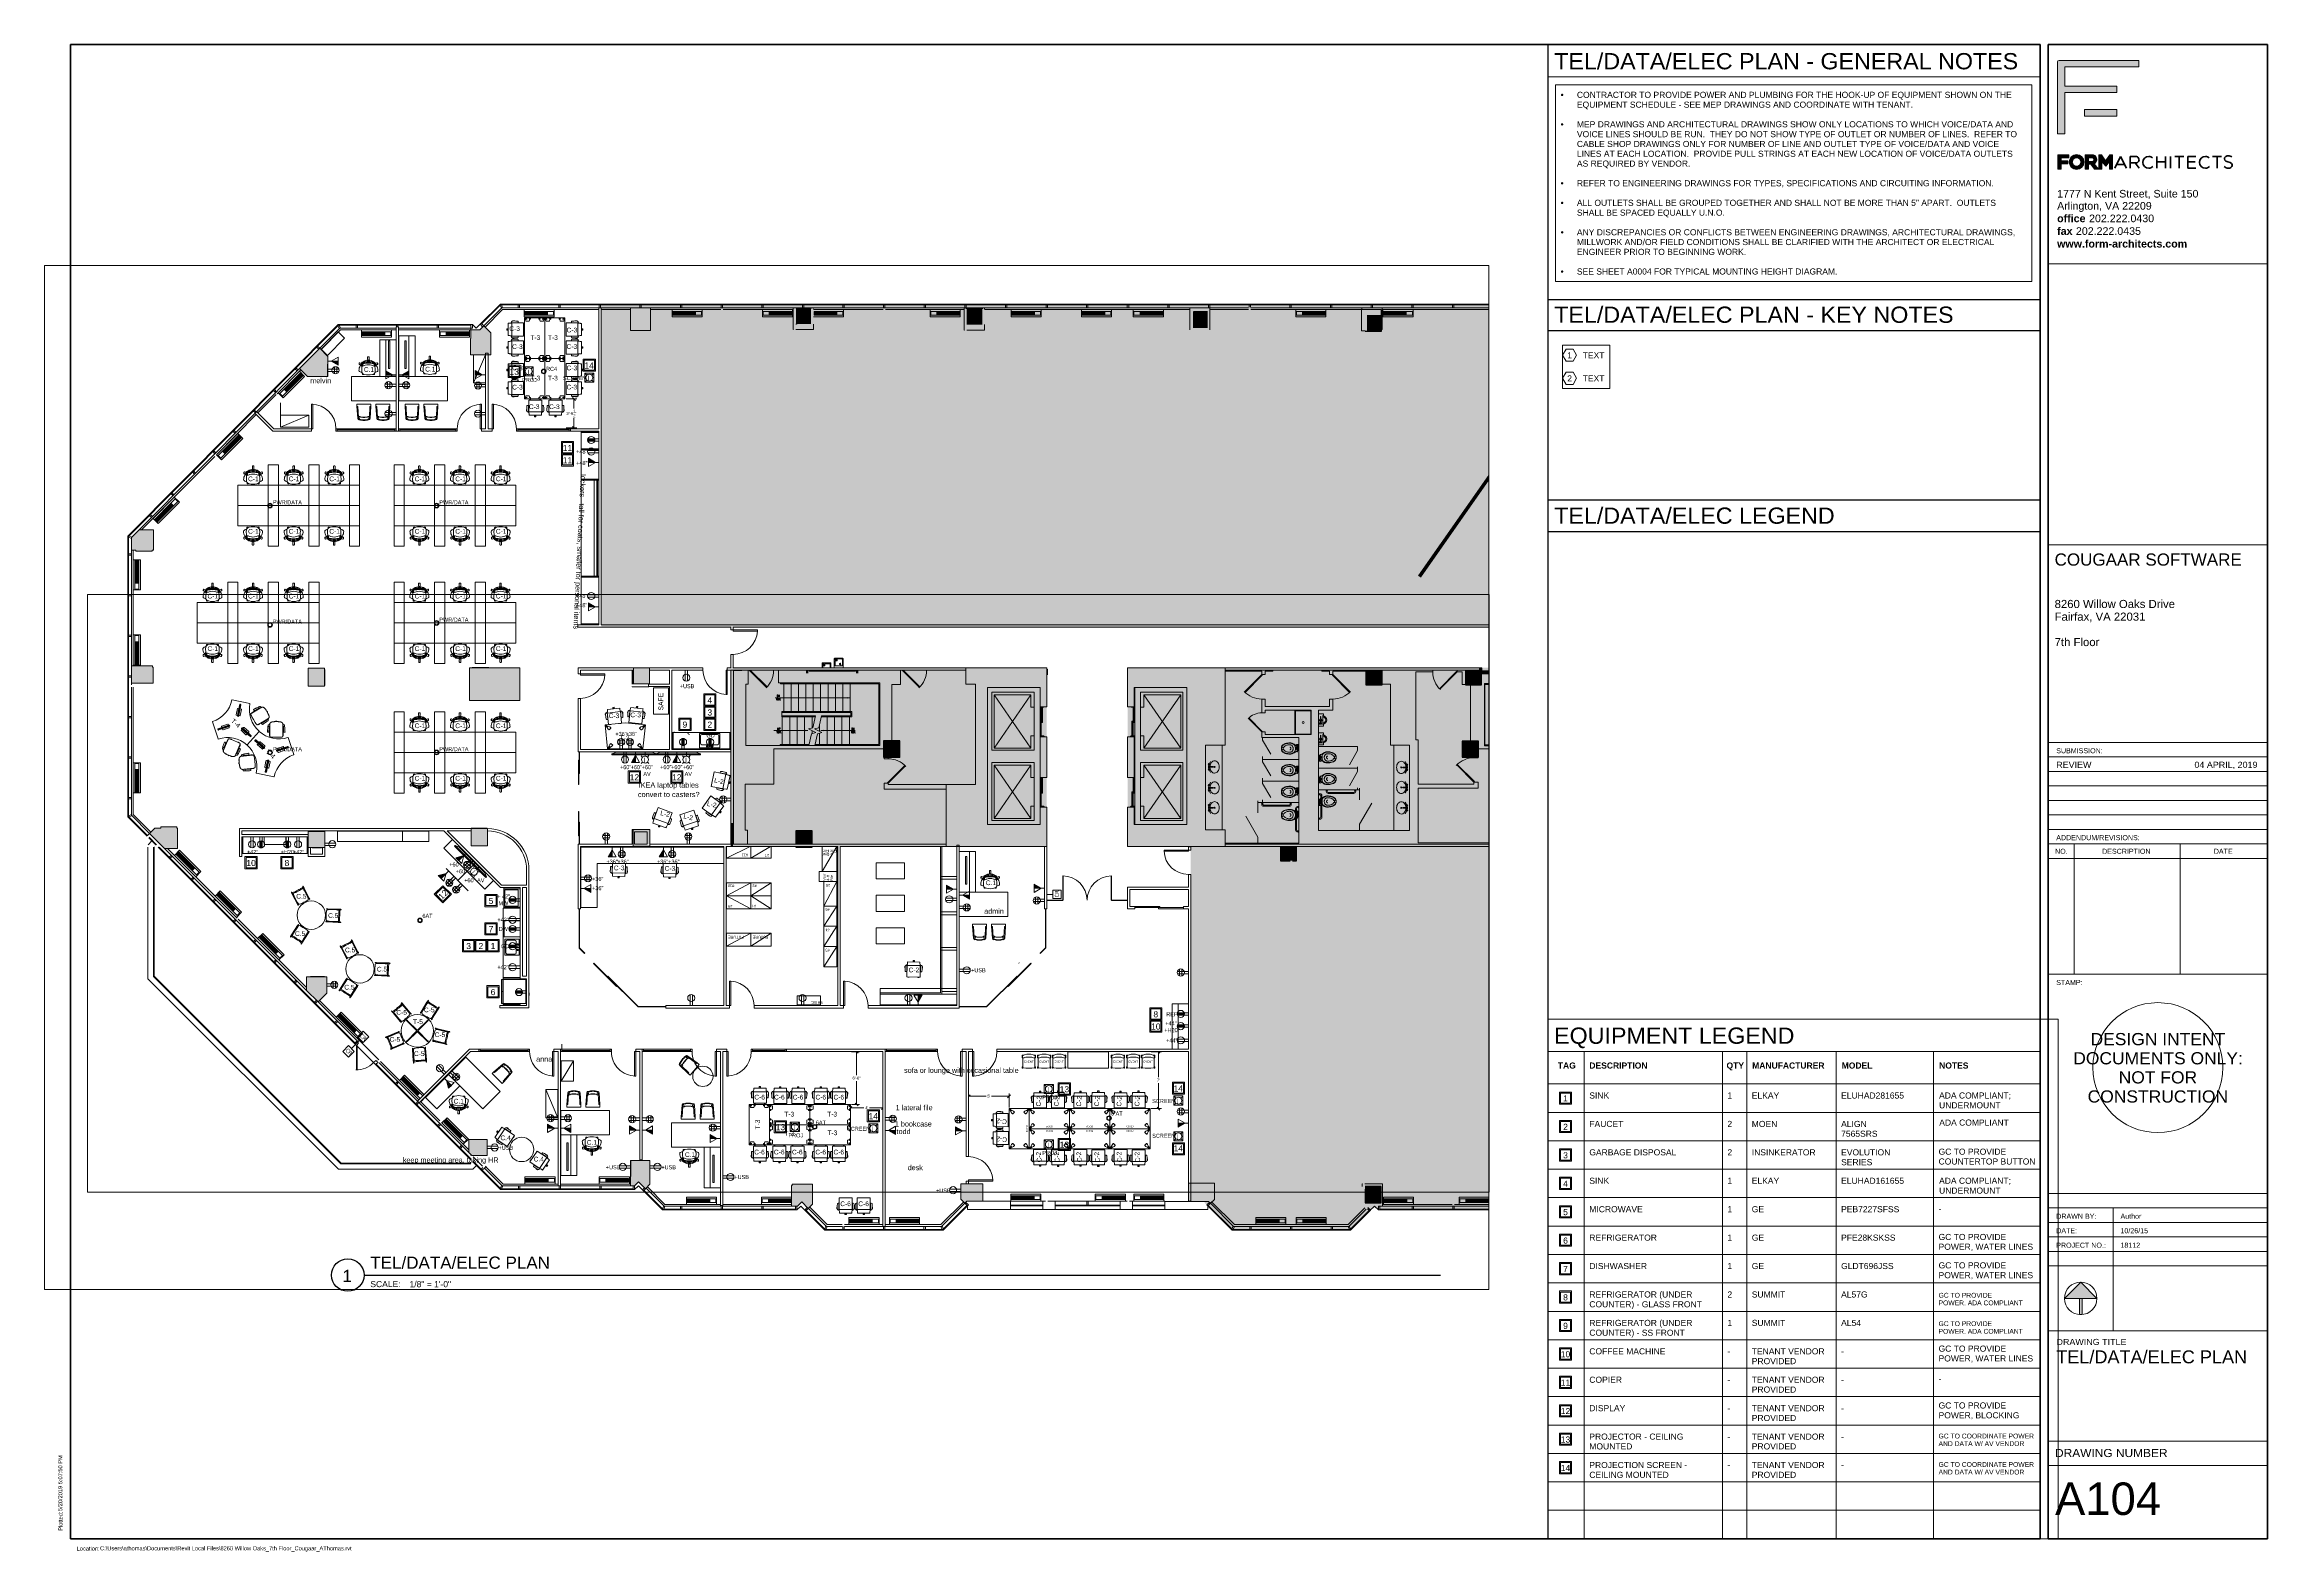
# Paper-space layout 'Layout1' of a CAD drawing. Header units: inches. Extents: x 1.3 to 35.6, y 0.3 to 23.5.
# The model-space entities are those that its viewports show. They can reach past a viewport. Long polylines and large blocks are cut down to what shows.
import ezdxf

# ---------------------------------------------------------------- set-up
doc = ezdxf.new("R2010")
doc.units = ezdxf.units.IN
doc.header["$MEASUREMENT"] = 0
for name, pattern in [('Demolished 3_128_', [0.046875, 0.023437, -0.023437]), ('Hidden 1_16_', [0.09375, 0.0625, -0.03125]), ('IMPORT-DASHED2 _3_', [0.09375, 0.0625, -0.03125]), ('IMPORT-DEMO LINES', [0.0625, 0.03125, -0.03125]), ('IMPORT-HIDDEN _3_', [0.09375, 0.0625, -0.03125]), ('Overhead', [0.15625, 0.09375, -0.0625])]:
    doc.linetypes.add(name, pattern=pattern)
for name, color, linetype, lineweight in [('8260 Willow Oaks_dwg _2_', 8, 'Continuous', 9), ('A-ANNO-NOTE', 131, 'Continuous', 20), ('A-COLS', 52, 'Continuous', 13), ('A-DETL', 90, 'Continuous', 9), ('A-DETL-DEMO', 250, 'IMPORT-DEMO LINES', 20), ('A-DETL-GENF', 92, 'Continuous', 9), ('A-DETL-MEDM', 33, 'Continuous', 20), ('A-DETL-THIN', 151, 'Continuous', 9), ('A-DIMS', 7, 'Continuous', 9), ('A-DOOR', 31, 'Continuous', 9), ('A-DOOR-FRAM', 31, 'Continuous', 9), ('A-FURN TAGS', 7, 'Continuous', 9), ('A-FURN-NEW', 7, 'Continuous', 9), ('A-FURN-P-SEAT', 7, 'Continuous', 9), ('A-FURN-P-TABLE', 7, 'Continuous', 9), ('A-FURN-RELOCATE', 7, 'Continuous', 9), ('A-FURN-TAGS', 7, 'Continuous', 9), ('A-FURN-TAGS HM', 7, 'Continuous', 9), ('A-GLAZ', 151, 'Continuous', 9), ('A-WALL', 113, 'Continuous', 50), ('A-WALL-PATT', 111, 'Continuous', 13), ('AFUCH-P', 7, 'Continuous', 9), ('AFUFU-2D-CH', 7, 'Continuous', 9), ('AFUTB-P', 7, 'Continuous', 9), ('AFUTL-P', 7, 'Continuous', 9), ('Cougaar_Furn Plan_V01_1_dwg', 8, 'Continuous', 9), ('E-COMM-IDEN', 2, 'Continuous', 9), ('E-ELEC-FIXT-IDEN', 2, 'Continuous', 9), ('E-FURN-EXISTING', 7, 'Continuous', 9), ('G-ANNO-TEXT', 231, 'Continuous', 9), ('G-ANNO-TTLB', 6, 'Continuous', 9), ('G-ANNO-TTLB-MEDM', 33, 'Continuous', 20), ('G-ANNO-TTLB-THIN', 151, 'Continuous', 9), ('G-ANNO-TTLB-WIDE', 214, 'Continuous', 50), ('I-WALL', 2, 'Continuous', 9), ('LEVEL 07 BB', 7, 'Continuous', 9), ('NOTES', 7, 'Continuous', 9), ('P-SANR-FIXT', 6, 'Continuous', 9), ('Q-CASE', 31, 'Continuous', 9), ('Q-SPCQ', 91, 'Continuous', 9)]:
    doc.layers.add(name, color=color, linetype=linetype, lineweight=lineweight)
doc.layers.add('G-ANNO-NPLT', color=191, linetype='Continuous', plot=False)
doc.styles.add('Arial', font='arial.ttf', dxfattribs={"height": 6.966241})
doc.styles.add('Arial_1', font='arial.ttf', dxfattribs={"height": 7.718667})
doc.styles.add('Arial_10', font='arial.ttf', dxfattribs={"height": 7.125})
doc.styles.add('Arial_11', font='arial.ttf', dxfattribs={"height": 0.078125})
doc.styles.add('Arial_12', font='arial.ttf', dxfattribs={"width": 1.05, "height": 0.09375})
doc.styles.add('Arial_13', font='arial.ttf', dxfattribs={"width": 1.025, "height": 0.1875})
doc.styles.add('Arial_14', font='arial.ttf', dxfattribs={"width": 1.05, "height": 0.125})
doc.styles.add('Arial_15', font='arial.ttf', dxfattribs={"height": 0.0625})
doc.styles.add('Arial_16', font='arial.ttf', dxfattribs={"height": 0.117188})
doc.styles.add('Arial_17', font='arial.ttf', dxfattribs={"height": 0.5})
doc.styles.add('Arial_18', font='arial.ttf', dxfattribs={"height": 0.199219})
doc.styles.add('Arial_19', font='arial.ttf', dxfattribs={"height": 0.1875})
doc.styles.add('Arial_2', font='arial.ttf', dxfattribs={"height": 7.649326})
doc.styles.add('Arial_20', font='arial.ttf', dxfattribs={"height": 0.125})
doc.styles.add('Arial_21', font='arial.ttf', dxfattribs={"width": 1.025, "height": 0.25})
doc.styles.add('Arial_3', font='arial.ttf', dxfattribs={"height": 4.078187})
doc.styles.add('Arial_4', font='arial.ttf', dxfattribs={"height": 2.5})
doc.styles.add('Arial_5', font='arial.ttf', dxfattribs={"height": 3})
doc.styles.add('Arial_6', font='arial.ttf', dxfattribs={"height": 4.32})
doc.styles.add('Arial_7', font='arial.ttf', dxfattribs={"height": 9})
doc.styles.add('Arial_8', font='arial.ttf', dxfattribs={"height": 0.09375})
doc.styles.add('Arial_9', font='arial.ttf', dxfattribs={"width": 0.85, "height": 6})
doc.styles.add('Arial_B', font='arialbd.ttf', dxfattribs={"height": 9})
doc.styles.add('Arial_B_1', font='arialbd.ttf', dxfattribs={"height": 0.117188})
doc.styles.add('RomanS', font='romans__.ttf', dxfattribs={"width": 0.7, "height": 3})
doc.styles.add('Tahoma', font='tahoma.ttf', dxfattribs={"height": 6})
doc.styles.add('Tahoma_1', font='tahoma.ttf', dxfattribs={"width": 0.85, "height": 6})

# ---------------------------------------------------------------- blocks, each defined once
blk = doc.blocks.new('FORM D 24 x 36 - Typical Sheet-100848-TEL_DATA_ELEC PLAN')
at = {"layer": 'A-ANNO-NOTE', "lineweight": 9}
h = blk.add_hatch(color=256, dxfattribs=at)
h.paths.add_polyline_path([(33.235, 22.412), (32.735, 22.412), (32.735, 22.511), (33.235, 22.511)], flags=0)
edge = h.paths.add_edge_path(flags=0)
edge.add_line((33.57, 23.268), (33.57, 23.167))
edge.add_line((33.57, 23.167), (32.43, 23.167))
edge.add_line((32.43, 23.167), (32.43, 22.874))
edge.add_line((32.43, 22.874), (33.235, 22.874))
edge.add_line((33.235, 22.874), (33.235, 22.775))
edge.add_line((33.235, 22.775), (32.43, 22.775))
edge.add_line((32.43, 22.775), (32.43, 22.14))
edge.add_line((32.43, 22.14), (32.32, 22.14))
edge.add_line((32.32, 22.14), (32.32, 23.244))
edge.add_arc((32.344, 23.244), 0.0239, 90, 180, ccw=False)
edge.add_line((32.344, 23.268), (33.57, 23.268))
for points in [[(32.375, 21.678), (32.375, 21.592), (32.327, 21.592), (32.327, 21.814), (32.494, 21.814), (32.494, 21.771), (32.375, 21.771), (32.375, 21.721), (32.481, 21.721), (32.481, 21.678)], [(33.06, 21.721), (33.127, 21.813), (33.166, 21.813), (33.166, 21.592), (33.121, 21.592), (33.121, 21.714), (33.061, 21.641), (33.002, 21.714), (33.002, 21.592), (32.957, 21.592), (32.957, 21.813), (32.995, 21.813)]]:
    blk.add_hatch(color=256, dxfattribs=at).paths.add_polyline_path(points, flags=0)
h = blk.add_hatch(color=256, dxfattribs=at)
edge = h.paths.add_edge_path(flags=0)
edge.add_arc((32.613, 21.704), 0.0705, 180, 360)
edge.add_arc((32.613, 21.704), 0.0705, 0, 180)
edge = h.paths.add_edge_path(flags=0)
edge.add_arc((32.613, 21.704), 0.114, 0, 180)
edge.add_arc((32.613, 21.704), 0.114, 180, 360)
h = blk.add_hatch(color=256, dxfattribs=at)
edge = h.paths.add_edge_path(flags=0)
edge.add_arc((32.854, 21.74), 0.0259, 270, 450)
edge.add_line((32.854, 21.766), (32.795, 21.766))
edge.add_line((32.795, 21.766), (32.795, 21.714))
edge.add_line((32.795, 21.714), (32.854, 21.714))
edge = h.paths.add_edge_path(flags=0)
edge.add_arc((32.852, 21.742), 0.0742, -63.8252, 74.0243, ccw=False)
edge.add_line((32.884, 21.675), (32.951, 21.592))
edge.add_line((32.951, 21.592), (32.889, 21.592))
edge.add_line((32.889, 21.592), (32.835, 21.67))
edge.add_line((32.835, 21.67), (32.795, 21.67))
edge.add_line((32.795, 21.67), (32.795, 21.592))
edge.add_line((32.795, 21.592), (32.746, 21.592))
edge.add_line((32.746, 21.592), (32.746, 21.813))
edge.add_line((32.746, 21.813), (32.872, 21.813))
at = {"layer": 'G-ANNO-TTLB'}
h = blk.add_hatch(color=256, dxfattribs=at)
edge = h.paths.add_edge_path(flags=0)
edge.add_line((32.677, 4.463), (32.927, 4.213))
edge.add_line((32.927, 4.213), (32.697, 4.213))
edge.add_line((32.697, 4.213), (32.697, 3.964))
edge.add_arc((32.677, 4.213), 0.25, 265.5358, 274.4642, ccw=False)
edge.add_line((32.658, 3.964), (32.658, 4.213))
edge.add_line((32.658, 4.213), (32.427, 4.213))
edge.add_line((32.427, 4.213), (32.677, 4.463))
at = {"layer": 'A-ANNO-NOTE'}
for p, q in [((32.427, 4.213), (32.677, 4.463)), ((32.677, 4.463), (32.427, 4.213)), ((32.927, 4.213), (32.677, 4.463)), ((32.927, 4.213), (32.677, 4.463)), ((32.927, 4.213), (32.427, 4.213)), ((32.427, 4.213), (32.658, 4.213)), ((32.658, 4.213), (32.658, 3.964)), ((32.658, 4.213), (32.658, 3.964)), ((32.697, 4.213), (32.697, 3.964)), ((32.697, 3.964), (32.697, 4.213)), ((32.697, 4.213), (32.927, 4.213))]:
    blk.add_line(p, q, dxfattribs=at)
blk.add_circle((32.677, 4.213), 0.25, dxfattribs=at)
blk.add_arc((32.677, 4.213), 0.25, 265.5358, 274.4642, dxfattribs=at)
blk.add_arc((32.677, 4.213), 0.25, 265.5358, 274.4642, dxfattribs=at)
at = {"layer": 'G-ANNO-TTLB'}
for p, q in [((33.57, 23.268), (32.344, 23.268)), ((33.57, 23.167), (33.57, 23.268)), ((32.32, 23.244), (32.32, 22.14)), ((32.43, 22.874), (32.43, 23.167)), ((32.43, 23.167), (33.57, 23.167)), ((33.235, 22.874), (32.43, 22.874)), ((32.43, 22.14), (32.43, 22.775)), ((32.43, 22.775), (33.235, 22.775)), ((33.235, 22.775), (33.235, 22.874)), ((33.235, 22.511), (32.735, 22.511)), ((32.735, 22.511), (32.735, 22.412)), ((32.735, 22.412), (33.235, 22.412)), ((33.235, 22.412), (33.235, 22.511)), ((32.32, 22.14), (32.43, 22.14)), ((32.494, 21.814), (32.327, 21.814)), ((32.327, 21.814), (32.327, 21.592)), ((32.327, 21.592), (32.375, 21.592)), ((32.375, 21.721), (32.375, 21.771)), ((32.375, 21.771), (32.494, 21.771)), ((32.481, 21.721), (32.375, 21.721)), ((32.375, 21.678), (32.481, 21.678)), ((32.375, 21.592), (32.375, 21.678)), ((32.481, 21.678), (32.481, 21.721)), ((32.494, 21.771), (32.494, 21.814)), ((32.872, 21.813), (32.746, 21.813)), ((32.746, 21.813), (32.746, 21.592)), ((32.746, 21.592), (32.795, 21.592)), ((32.795, 21.714), (32.795, 21.766)), ((32.795, 21.766), (32.854, 21.766)), ((32.854, 21.714), (32.795, 21.714)), ((32.795, 21.592), (32.795, 21.67)), ((32.795, 21.67), (32.835, 21.67)), ((32.835, 21.67), (32.889, 21.592)), ((32.951, 21.592), (32.884, 21.675)), ((32.889, 21.592), (32.951, 21.592)), ((32.995, 21.813), (32.957, 21.813)), ((32.957, 21.813), (32.957, 21.592)), ((32.957, 21.592), (33.002, 21.592)), ((33.06, 21.721), (32.995, 21.813)), ((33.002, 21.592), (33.002, 21.714)), ((33.002, 21.714), (33.061, 21.641)), ((33.127, 21.813), (33.06, 21.721)), ((33.061, 21.641), (33.121, 21.714)), ((33.121, 21.714), (33.121, 21.592)), ((33.121, 21.592), (33.166, 21.592)), ((33.166, 21.813), (33.127, 21.813)), ((33.166, 21.592), (33.166, 21.813))]:
    blk.add_line(p, q, dxfattribs=at)
at = {"layer": 'G-ANNO-TTLB', "lineweight": 70}
for p, q in [((33.289, 21.79), (33.204, 21.608)), ((33.35, 21.668), (33.232, 21.668)), ((33.289, 21.79), (33.38, 21.609)), ((33.44, 21.79), (33.524, 21.79)), ((33.44, 21.609), (33.44, 21.79)), ((33.44, 21.69), (33.516, 21.69)), ((33.516, 21.69), (33.575, 21.609)), ((33.849, 21.79), (33.849, 21.609)), ((33.849, 21.705), (33.982, 21.705)), ((33.982, 21.79), (33.982, 21.609)), ((34.061, 21.79), (34.061, 21.609)), ((34.263, 21.79), (34.124, 21.79)), ((34.193, 21.79), (34.193, 21.609)), ((34.326, 21.79), (34.45, 21.79)), ((34.326, 21.79), (34.326, 21.609)), ((34.326, 21.705), (34.438, 21.705)), ((34.326, 21.609), (34.45, 21.609)), ((34.845, 21.79), (34.706, 21.79)), ((34.775, 21.79), (34.775, 21.609))]:
    blk.add_line(p, q, dxfattribs=at)
at = {"layer": 'G-ANNO-TTLB', "lineweight": 30}
blk.add_line((24.474, 0.514), (32.052, 0.514), dxfattribs=at)
at = {"layer": 'G-ANNO-TTLB'}
for centre, radius, start, end in [((32.344, 23.244), 0.0239, 90, 180), ((32.613, 21.704), 0.114, 0, 180), ((32.613, 21.704), 0.114, 180, 0), ((32.613, 21.704), 0.0705, 0, 180), ((32.613, 21.704), 0.0705, 180, 0), ((32.854, 21.74), 0.0259, 270, 90), ((32.852, 21.742), 0.0742, 296.1748, 74.0243)]:
    blk.add_arc(centre, radius, start, end, dxfattribs=at)
at = {"layer": 'G-ANNO-TTLB', "lineweight": 70}
for centre, radius, start, end in [((33.524, 21.74), 0.0501, 261.4304, 90), ((33.724, 21.699), 0.0905, 90, 270), ((33.724, 21.699), 0.0905, 51.4628, 90), ((33.724, 21.691), 0.0819, 270, 318), ((34.596, 21.699), 0.0905, 90, 270), ((34.596, 21.699), 0.0905, 51.4628, 90), ((34.596, 21.691), 0.0819, 270, 318), ((34.952, 21.703), 0.0959, 226.4492, 268.7721), ((34.948, 21.703), 0.0959, 55.5053, 88.7721)]:
    blk.add_arc(centre, radius, start, end, dxfattribs=at)
for points in [[(34.95, 21.799), (34.897, 21.805), (34.844, 21.738), (34.942, 21.705)], [(34.95, 21.607), (35.007, 21.61), (35.05, 21.69), (34.942, 21.705)]]:
    blk.add_open_spline(points, degree=3, dxfattribs=at)
at = {"layer": 'G-ANNO-TTLB-MEDM'}
for p, q in [((32.177, 20.139), (35.552, 20.139)), ((32.177, 15.81), (35.552, 15.81)), ((32.177, 12.769), (35.552, 12.769)), ((32.177, 12.547), (35.552, 12.547)), ((32.177, 12.324), (35.552, 12.324)), ((32.177, 12.101), (35.552, 12.101)), ((32.177, 11.878), (35.552, 11.878)), ((32.177, 11.655), (35.552, 11.655)), ((32.177, 11.432), (35.552, 11.432)), ((32.177, 11.209), (35.552, 11.209)), ((32.177, 10.986), (35.552, 10.986)), ((35.552, 9.203), (32.177, 9.203)), ((35.552, 2.014), (32.177, 2.014)), ((35.552, 1.639), (32.177, 1.639))]:
    blk.add_line(p, q, dxfattribs=at)
at = {"layer": 'G-ANNO-TTLB-THIN'}
for p, q in [((32.576, 9.203), (32.576, 11.209)), ((34.206, 9.203), (34.206, 11.209)), ((32.177, 5.828), (35.552, 5.828)), ((32.177, 5.605), (35.552, 5.605)), ((33.177, 5.605), (33.177, 3.713)), ((32.177, 5.382), (35.552, 5.382)), ((32.177, 5.159), (35.552, 5.159)), ((32.177, 4.936), (35.552, 4.936)), ((32.177, 4.713), (35.552, 4.713)), ((32.177, 3.713), (35.552, 3.713))]:
    blk.add_line(p, q, dxfattribs=at)
blk.add_circle((33.865, 7.765), 1, dxfattribs=at)
at = {"layer": 'G-ANNO-TTLB-WIDE'}
for p, q in [((32.052, 23.514), (1.74, 23.514)), ((1.74, 23.514), (1.74, 0.514)), ((32.052, 0.514), (32.052, 23.514)), ((32.177, 23.514), (32.177, 0.514)), ((32.177, 23.514), (35.552, 23.514)), ((35.552, 23.514), (35.552, 0.514)), ((1.74, 0.514), (32.052, 0.514)), ((32.177, 0.514), (35.552, 0.514))]:
    blk.add_line(p, q, dxfattribs=at)
blk.add_circle((32.613, 21.704), 0.0705, dxfattribs=at)
at = {"layer": 'G-ANNO-TTLB', "attachment_point": 1}
for s, insert, char_height, width, style in [('1777 N Kent Street, Suite 150', (32.314, 21.275), 0.11719, 2.70806, 'Arial_16'), ('Arlington, VA 22209', (32.314, 21.088), 0.11719, 1.81169, 'Arial_16'), ('office', (32.314, 20.895), 0.1172, 0.53972, 'Arial_B_1'), (' 202.222.0430', (32.76, 20.895), 0.11719, 1.30669, 'Arial_16'), ('fax ', (32.314, 20.7), 0.1172, 0.35034, 'Arial_B_1'), ('202.222.0435', (32.603, 20.7), 0.11719, 1.24988, 'Arial_16'), ('www.form-architects.com', (32.314, 20.505), 0.11719, 2.48712, 'Arial_B_1'), ('SUBMISSION:', (32.3, 12.682), 0.07812, 0.89006, 'Arial_11'), ('ADDENDUM/REVISIONS:', (32.3, 11.344), 0.07812, 1.60022, 'Arial_11'), ('NO.', (32.282, 11.134), 0.0781, 0.23988, 'Arial_11'), ('DESCRIPTION', (33.006, 11.134), 0.07812, 0.92794, 'Arial_11'), ('DATE', (34.725, 11.134), 0.0781, 0.36297, 'Arial_11'), ('STAMP:', (32.3, 9.115), 0.0781, 0.505, 'Arial_11'), ('DESIGN INTENT', (32.828, 8.298), 0.1875, 2.52342, 'Arial_13'), ('DOCUMENTS ONLY:', (32.562, 8.003), 0.1875, 3.17045, 'Arial_13'), ('NOT FOR', (33.261, 7.709), 0.1875, 1.47523, 'Arial_13'), ('CONSTRUCTION', (32.783, 7.415), 0.1875, 2.63665, 'Arial_13'), ('DRAWN BY:', (32.3, 5.517), 0.0781, 0.77328, 'Arial_11'), ('DATE:', (32.3, 5.294), 0.0781, 0.40084, 'Arial_11'), ('PROJECT NO.:', (32.3, 5.071), 0.07812, 0.95003, 'Arial_11'), ('DRAWING TITLE', (32.304, 3.59), 0.09375, 1.32231, 'Arial_12'), ('DRAWING NUMBER', (32.282, 1.896), 0.125, 2.10112, 'Arial_14'), ('Location:', (1.834, 0.394), 0.0625, 0.43241, 'Arial_15')]:
    blk.add_mtext(s, dxfattribs=dict(at, insert=insert, char_height=char_height, width=width, style=style))
at = {"layer": 'G-ANNO-TTLB', "insert": (1.554, 0.636), "char_height": 0.0625, "width": 0.36297, "attachment_point": 1, "rotation": 90, "style": 'Arial_15'}
blk.add_mtext('Plotted:', dxfattribs=at)
blk = doc.blocks.new('Viewport - Default-43798-TEL_DATA_ELEC PLAN')
at = {"layer": 'G-ANNO-TTLB', "lineweight": 30}
blk.add_circle((-0.25, 0), 0.25, dxfattribs=at)
at = {"layer": 'G-ANNO-TTLB', "insert": (0.097, -0.092), "char_height": 0.0937, "width": 0.57128, "attachment_point": 1, "style": 'Arial_8'}
blk.add_mtext('SCALE:', dxfattribs=at)
blk = doc.blocks.new('Cougaar_Furn Plan_V01_1_dwg_C-2-2613219-New Construction - Tel_Data_Elec Plan')
at = {"layer": 'A-FURN-P-SEAT'}
for p, q in [((-2.336, 9.785), (-2.298, 9.511)), ((-1.374, 9.708), (-1.347, 9.899)), ((-7.939, 8.913), (-5.9, -10.405)), ((-0.238, -10.088), (-0.257, -9.811)), ((0.687, -9.811), (0.754, -9.992))]:
    blk.add_line(p, q, dxfattribs=at)
at = {"layer": 'A-FURN-P-SEAT', "flags": 128}
for points in [[(-9.014, 8.802), (-8.749, 9.774), (-8.454, 10.56), (-8.099, 11.055), (-7.766, 11.388), (-7.366, 11.649), (-6.295, 11.961), (-5.873, 12.016), (-3.715, 12.204), (-2.144, 12.29), (-0.272, 12.359), (0.455, 12.356), (0.73, 12.296), (0.856, 12.229), (0.924, 12.147), (1.157, 11.168), (1.23, 10.291), (1.152, 10.173), (-3.448, 9.668), (-5.934, 9.385), (-6.937, 9.279), (-7.376, 9.203), (-7.876, 9.041), (-8.021, 8.906)], [(-4.76, 12.113), (-4.796, 12.457), (-7.166, 12.207), (-7.114, 11.716)], [(9.23, 9.369), (9.582, 9.406), (9.792, 7.416), (9.44, 7.379)], [(9.367, 8.067), (9.475, 8.116), (9.571, 8.24), (9.596, 8.402), (9.538, 8.551), (9.431, 8.653), (9.301, 8.693)], [(-12.186, -0.278), (-14.509, -0.524), (-14.299, -2.519), (-11.976, -2.274)], [(-12.04, -1.733), (-12.362, -1.755), (-12.596, -1.719), (-12.796, -1.571), (-12.87, -1.36), (-12.844, -1.142), (-12.684, -0.941), (-12.449, -0.865), (-12.129, -0.822)], [(10.773, -5.242), (11.125, -5.205), (11.335, -7.195), (10.983, -7.232)], [(10.91, -6.544), (11.018, -6.495), (11.114, -6.372), (11.139, -6.21), (11.081, -6.061), (10.974, -5.959), (10.844, -5.918)], [(3.394, -11.811), (3.444, -11.717), (3.467, -10.71), (3.355, -9.838), (3.255, -9.739), (-1.349, -10.205), (-3.839, -10.448), (-4.842, -10.554), (-5.288, -10.571), (-5.811, -10.517), (-5.98, -10.416)], [(-6.974, -10.521), (-6.511, -11.416), (-6.059, -12.124), (-5.608, -12.533), (-5.213, -12.79), (-4.767, -12.961), (-3.655, -13.043), (-3.231, -13.008), (-1.081, -12.741), (0.474, -12.497), (2.319, -12.173), (3.029, -12.019), (3.285, -11.902), (3.394, -11.811)], [(-2.122, -12.871), (-2.085, -13.215), (-4.455, -13.465), (-4.507, -12.974)]]:
    blk.add_lwpolyline(points, dxfattribs=at)
blk.add_lwpolyline([(-11.129, -10.295), (-9.86, -10.161), (-9.305, -10.141), (-7.259, -10.216), (-7.025, -10.523), (11.13, -8.61), (9.09, 10.714), (-9.117, 8.789), (-9.24, 8.503), (-11.264, 7.976), (-13.038, 7.789)], close=True, dxfattribs=at)
blk = doc.blocks.new('Cougaar_Furn Plan_V01_1_dwg_T-1-2613220-New Construction - Tel_Data_Elec Plan')
at = {"layer": 'A-FURN-NEW'}
for p, q in [((23.241, 62.316), (-6.127, 59.215)), ((-6.238, 59.078), (-0.013, 0.124)), ((29.492, 3.114), (0.124, 0.013))]:
    blk.add_line(p, q, dxfattribs=at)
at = {"layer": 'A-FURN-NEW', "linetype": 'IMPORT-HIDDEN _3_'}
for p, q in [((20.804, 60.394), (17.292, 57.949)), ((21.972, 59.449), (20.349, 55.475)), ((16.041, 56.403), (17.26, 57.945)), ((18.757, 53.893), (16.074, 56.092)), ((19.099, 53.929), (20.318, 55.472)), ((-0.014, 51.911), (2.182, 54.625)), ((23.348, 10.416), (21.183, 7.705)), ((23.69, 10.452), (25.205, 9.198)), ((27.65, 5.685), (25.236, 9.201)), ((4.577, 8.434), (7.292, 6.238)), ((21.216, 7.394), (22.731, 6.14)), ((26.705, 4.517), (22.762, 6.143))]:
    blk.add_line(p, q, dxfattribs=at)
at = {"layer": 'A-FURN-NEW', "flags": 128}
blk.add_lwpolyline([(29.572, 3.248), (23.347, 62.202)], close=True, dxfattribs=at)
at = {"layer": 'A-FURN-NEW', "linetype": 'IMPORT-HIDDEN _3_', "flags": 128}
for points in [[(2.149, 54.936), (0.603, 56.186), (-3.374, 57.841)], [(-0.325, 51.878), (-1.871, 53.129), (-4.319, 56.672)], [(4.266, 8.401), (3.016, 6.855), (1.358, 2.909)], [(7.324, 5.927), (6.074, 4.381), (2.527, 1.964)]]:
    blk.add_lwpolyline(points, dxfattribs=at)
at = {"layer": 'A-FURN-NEW'}
for centre, radius, start, end in [((23.254, 62.192), 0.118, 6.0279, 96.0279), ((-6.114, 59.091), 0.118, 96.0279, 186.0279), ((18.892, 54.096), 0.236, 231.0279, 321.0279), ((-0.189, 52.081), 0.236, 231.0279, 321.0279), ((29.479, 3.239), 0.118, 276.0279, 6.0279), ((0.111, 0.137), 0.118, 186.0279, 276.0279)]:
    blk.add_arc(centre, radius, start, end, dxfattribs=at)
at = {"layer": 'A-FURN-NEW', "linetype": 'IMPORT-HIDDEN _3_'}
for centre, radius, start, end in [((31.037, 50.382), 14.291, 124.0045, 139.169), ((31.037, 50.382), 14.311, 124.0045, 135.5431), ((10.047, 67.334), 14.291, 322.8868, 338.0513), ((10.047, 67.334), 14.311, 326.5127, 338.0513), ((23.143, 62.055), 0.197, 338.0513, 124.0045), ((23.143, 62.055), 0.177, 338.0513, 124.0045), ((20.767, 60.453), 0.0787, 304.5457, 315.5431), ((20.664, 59.342), 0.591, 139.4589, 168.5674), ((21.03, 59.443), 0.981, 190.8752, 252.2376), ((20.826, 59.296), 0.745, 168.5674, 183.9884), ((22.041, 59.393), 0.0787, 146.5127, 157.5101), ((-5.977, 58.98), 0.197, 68.0513, 214.0045), ((5.696, 66.874), 14.311, 214.0045, 225.5431), ((-5.977, 58.98), 0.177, 68.0513, 214.0045), ((5.696, 66.874), 14.291, 214.0045, 229.169), ((-11.259, 45.915), 14.291, 52.8868, 68.0513), ((-11.259, 45.915), 14.311, 56.5127, 68.0513), ((20.898, 59.209), 0.745, 256.5434, 293.4884), ((20.973, 59.092), 0.591, 293.4884, 322.5969), ((-3.318, 57.909), 0.0787, 236.5127, 247.5101), ((17.329, 57.89), 0.0787, 124.5457, 141.0279), ((-3.017, 56.841), 0.591, 23.4884, 52.5969), ((-3.396, 56.864), 0.981, 299.8182, 1.1806), ((-3.135, 56.766), 0.745, 8.0674, 23.4884), ((-4.375, 56.604), 0.0787, 34.5457, 45.5431), ((0.547, 56.118), 0.0787, 51.0279, 67.5101), ((16.212, 56.264), 0.236, 141.0279, 231.0279), ((-3.267, 56.532), 0.591, 229.4589, 258.5674), ((-3.218, 56.663), 0.745, 258.5674, 295.5124), ((20.281, 55.531), 0.0787, 321.0279, 337.5101), ((1.979, 54.761), 0.236, 321.0279, 51.0279), ((-1.815, 53.197), 0.0787, 214.5457, 231.0279), ((23.52, 10.277), 0.236, 51.0279, 141.0279), ((25.177, 9.163), 0.0787, 34.5457, 51.0279), ((4.438, 8.262), 0.236, 51.0279, 141.0279), ((21.355, 7.566), 0.236, 141.0279, 231.0279), ((3.081, 6.83), 0.0787, 141.0279, 157.5101), ((7.121, 6.063), 0.236, 321.0279, 51.0279), ((26.727, 5.493), 0.981, 119.8182, 181.1806), ((26.552, 5.663), 0.745, 78.5674, 115.5124), ((26.598, 5.825), 0.591, 49.4589, 78.5674), ((17.638, -4.548), 14.291, 34.0045, 49.169), ((22.787, 6.208), 0.0787, 231.0279, 247.5101), ((27.709, 5.723), 0.0787, 214.5457, 225.5431), ((17.638, -4.548), 14.311, 34.0045, 45.5431), ((26.5, 5.564), 0.745, 188.0674, 203.4884), ((26.348, 5.516), 0.591, 203.4884, 232.597), ((34.621, 16.445), 14.291, 232.8868, 248.0513), ((26.683, 4.42), 0.0787, 56.5127, 67.5101), ((34.621, 16.445), 14.311, 236.5127, 248.0513), ((6.005, 4.436), 0.0787, 304.5457, 321.0279), ((2.358, 3.266), 0.591, 113.4884, 142.5969), ((2.436, 3.117), 0.745, 76.5434, 113.4884), ((2.3, 2.914), 0.981, 10.8752, 72.2376), ((13.287, -5.007), 14.291, 142.8868, 158.0513), ((29.342, 3.35), 0.197, 248.0513, 34.0045), ((29.342, 3.35), 0.177, 248.0513, 34.0045), ((2.539, 3.033), 0.745, 348.5674, 3.9884), ((13.287, -5.007), 14.311, 146.5127, 158.0513), ((1.293, 2.933), 0.0787, 326.5127, 337.5101), ((2.667, 3.015), 0.591, 319.4589, 348.5674), ((-7.675, 11.979), 14.291, 304.0045, 319.169), ((-7.675, 11.979), 14.311, 304.0045, 315.5431), ((2.599, 1.877), 0.0787, 124.5457, 135.5431), ((0.222, 0.275), 0.197, 158.0513, 304.0045), ((0.222, 0.275), 0.177, 158.0513, 304.0045)]:
    blk.add_arc(centre, radius, start, end, dxfattribs=at)
blk = doc.blocks.new('Cougaar_Furn Plan_V01_1_dwg_T-1a-2613221-New Construction - Tel_Data_Elec Plan')
at = {"layer": 'A-FURN-NEW'}
for p, q in [((0.125, 0), (51.9375, 0)), ((-3.71875, -35.4375), (0, -0.125)), ((55.78125, -35.4375), (52.0625, -0.125)), ((25.875, -38.6875), (-3.625, -35.5625)), ((26.1875, -38.6875), (55.65625, -35.5625))]:
    blk.add_line(p, q, dxfattribs=at)
at = {"layer": 'A-FURN-NEW', "linetype": 'IMPORT-HIDDEN _3_'}
for p, q in [((2.65625, -1.8125), (6.28125, -4.0625)), ((1.53125, -2.8125), (3.375, -6.6875)), ((50.53125, -2.8125), (48.6875, -6.6875)), ((7.625, -5.53125), (6.3125, -4.0625)), ((7.59375, -5.875), (5.03125, -8.1875)), ((44.4375, -5.875), (47.03125, -8.1875)), ((4.6875, -8.15625), (3.375, -6.71875)), ((47.34375, -8.15625), (48.65625, -6.71875)), ((2.1875, -28.25), (0.65625, -29.46875)), ((4.6875, -30.96875), (2.5, -28.28125)), ((47.34375, -30.96875), (49.53125, -28.28125)), ((49.875, -28.25), (51.40625, -29.46875)), ((-1.78125, -33.03125), (0.625, -29.5)), ((53.84375, -33.03125), (51.40625, -29.5)), ((4.65625, -31.3125), (3.125, -32.53125)), ((47.40625, -31.3125), (48.90625, -32.53125)), ((-0.84375, -34.1875), (3.09375, -32.5625)), ((52.875, -34.1875), (48.9375, -32.5625))]:
    blk.add_line(p, q, dxfattribs=at)
at = {"layer": 'A-FURN-NEW', "linetype": 'IMPORT-HIDDEN _3_', "flags": 128}
blk.add_lwpolyline([(44.4375, -5.53125), (45.75, -4.0625), (49.40625, -1.8125)], dxfattribs=at)
at = {"layer": 'A-FURN-NEW'}
for centre, radius, start, end in [((0.125, -0.125), 0.11811, 90.000001, 173.999989), ((51.9375, -0.125), 0.11811, 5.999998, 90.000001), ((-3.59375, -35.46875), 0.11811, 173.999989, 264.000002), ((55.65625, -35.46875), 0.11811, 276.000003, 5.999998), ((26.03125, -37.1875), 1.49606, 264.000002, 276.000003)]:
    blk.add_arc(centre, radius, start, end, dxfattribs=at)
at = {"layer": 'A-FURN-NEW', "linetype": 'IMPORT-HIDDEN _3_'}
for centre, radius, start, end in [((0.21875, -0.25), 0.19685, 59.023399, 204.976588), ((0.21875, -0.25), 0.17717, 59.023399, 204.976598), ((-7.03125, -12.375), 14.29134, 43.858904, 59.023399), ((-7.03125, -12.375), 14.31102, 47.484832, 59.023399), ((59.09375, -12.375), 14.29134, 120.976602, 136.141098), ((59.09375, -12.375), 14.31102, 120.976575, 132.515169), ((51.8125, -0.25), 0.19685, 335.02341, 120.976602), ((51.8125, -0.25), 0.17717, 335.023397, 120.976602), ((13.03125, 5.6875), 14.31102, 204.976588, 216.515168), ((13.03125, 5.6875), 14.29134, 204.976598, 220.141097), ((39.03125, 5.6875), 14.29134, 319.858901, 335.023397), ((39.03125, 5.6875), 14.31102, 323.48483, 335.02341), ((2.6875, -1.75), 0.07874, 227.484831, 238.482177), ((49.375, -1.75), 0.07874, 301.517822, 312.515164), ((2.84375, -2.875), 0.59055, 14.460485, 43.569044), ((2.6875, -2.90625), 0.74546, 337.515528, 14.460485), ((49.34375, -2.90625), 0.74546, 165.539516, 202.484467), ((49.21875, -2.875), 0.59055, 136.430971, 165.539516), ((1.46875, -2.875), 0.07874, 25.517824, 36.515166), ((50.59375, -2.875), 0.07874, 143.484835, 154.482177), ((2.53125, -2.78125), 0.93176, 270.036838, 335.020173), ((49.5, -2.78125), 0.93176, 204.979832, 269.96316), ((2.53125, -3.125), 0.59055, 220.430956, 249.539522), ((2.59375, -2.96875), 0.74546, 249.539522, 264.960546), ((49.4375, -2.96875), 0.74546, 275.03946, 290.460476), ((49.5, -3.125), 0.59055, 290.460476, 319.569042), ((6.25, -4.125), 0.07874, 41.999999, 58.482175), ((45.8125, -4.125), 0.07874, 121.517827, 138.000002), ((7.4375, -5.6875), 0.23622, 312.000004, 41.999999), ((44.59375, -5.6875), 0.23622, 138.000002, 228.000001), ((3.4375, -6.65625), 0.07874, 205.517824, 222.000001), ((48.59375, -6.65625), 0.07874, 317.999997, 334.482172), ((4.875, -8), 0.23622, 222.000001, 312.000004), ((47.1875, -8), 0.23622, 228.000001, 317.999997), ((2.34375, -28.4375), 0.23622, 39.000003, 128.999998), ((49.71875, -28.4375), 0.23622, 51.000003, 141.000012), ((0.6875, -29.53125), 0.07874, 128.999998, 145.482174), ((51.34375, -29.53125), 0.07874, 34.517828, 51.000003), ((4.5, -31.125), 0.23622, 308.999993, 39.000003), ((47.53125, -31.125), 0.23622, 141.000012, 231.000001), ((8.21875, -43.25), 14.29134, 130.858903, 146.023398), ((-0.71875, -32.875), 0.59055, 101.460484, 130.569029), ((-0.71875, -33.03125), 0.74546, 86.039447, 101.460484), ((-0.8125, -33.21875), 0.93176, 15.979834, 80.963169), ((52.84375, -33.21875), 0.93176, 99.036833, 164.020154), ((52.75, -33.03125), 0.74546, 78.539517, 93.960554), ((52.78125, -32.875), 0.59055, 49.430945, 78.539517), ((43.8125, -43.25), 14.29134, 33.976603, 49.141099), ((3.09375, -32.46875), 0.07874, 292.517825, 308.999993), ((48.96875, -32.46875), 0.07874, 231.000001, 247.482173), ((8.21875, -43.25), 14.31102, 134.484832, 146.023425), ((-1.84375, -32.96875), 0.07874, 314.484826, 325.482182), ((-0.625, -33.125), 0.74546, 336.539521, 13.484465), ((52.6875, -33.125), 0.74546, 166.515523, 203.460479), ((43.8125, -43.25), 14.31102, 33.97659, 45.51517), ((53.90625, -32.96875), 0.07874, 214.517826, 225.515168), ((-0.5, -33.1875), 0.59055, 307.430962, 336.539521), ((52.53125, -33.1875), 0.59055, 203.460479, 232.569043), ((-8.75, -22.25), 14.29134, 291.976601, 307.141103), ((60.8125, -22.25), 14.29134, 232.858902, 248.023404), ((-8.75, -22.25), 14.31102, 291.976587, 303.515174), ((-0.8125, -34.25), 0.07874, 112.517823, 123.515165), ((52.84375, -34.25), 0.07874, 56.484836, 67.482178), ((60.8125, -22.25), 14.31102, 236.484831, 248.023411), ((-3.46875, -35.34375), 0.19685, 146.023425, 291.976607), ((55.53125, -35.34375), 0.19685, 248.023391, 33.97659), ((-3.46875, -35.34375), 0.17717, 146.023398, 291.976601), ((55.53125, -35.34375), 0.17717, 248.023404, 33.976603)]:
    blk.add_arc(centre, radius, start, end, dxfattribs=at)
blk = doc.blocks.new('Cougaar_Furn Plan_V01_1_dwg_C-2-2613222-New Construction - Tel_Data_Elec Plan')
at = {"layer": 'A-FURN-P-SEAT'}
for p, q in [((-2.336, 9.785), (-2.298, 9.511)), ((-1.374, 9.708), (-1.347, 9.899)), ((-7.939, 8.913), (-5.9, -10.405)), ((-0.238, -10.088), (-0.257, -9.811)), ((0.687, -9.811), (0.754, -9.992))]:
    blk.add_line(p, q, dxfattribs=at)
at = {"layer": 'A-FURN-P-SEAT', "flags": 128}
for points in [[(-9.014, 8.802), (-8.749, 9.774), (-8.454, 10.56), (-8.099, 11.055), (-7.766, 11.388), (-7.366, 11.649), (-6.295, 11.961), (-5.873, 12.016), (-3.715, 12.204), (-2.144, 12.29), (-0.272, 12.359), (0.455, 12.356), (0.73, 12.296), (0.856, 12.229), (0.924, 12.147), (1.157, 11.168), (1.23, 10.291), (1.152, 10.173), (-3.448, 9.668), (-5.934, 9.385), (-6.937, 9.279), (-7.376, 9.203), (-7.876, 9.041), (-8.021, 8.906)], [(-4.76, 12.113), (-4.796, 12.457), (-7.166, 12.207), (-7.114, 11.716)], [(9.23, 9.369), (9.582, 9.406), (9.792, 7.416), (9.44, 7.379)], [(9.367, 8.067), (9.475, 8.116), (9.571, 8.24), (9.596, 8.402), (9.538, 8.551), (9.431, 8.653), (9.301, 8.693)], [(-12.186, -0.278), (-14.509, -0.524), (-14.299, -2.519), (-11.976, -2.274)], [(-12.04, -1.733), (-12.362, -1.755), (-12.596, -1.719), (-12.796, -1.571), (-12.87, -1.36), (-12.844, -1.142), (-12.684, -0.941), (-12.449, -0.865), (-12.129, -0.822)], [(10.773, -5.242), (11.125, -5.205), (11.335, -7.195), (10.983, -7.232)], [(10.91, -6.544), (11.018, -6.495), (11.114, -6.372), (11.139, -6.21), (11.081, -6.061), (10.974, -5.959), (10.844, -5.918)], [(3.394, -11.811), (3.444, -11.717), (3.467, -10.71), (3.355, -9.838), (3.255, -9.739), (-1.349, -10.205), (-3.839, -10.448), (-4.842, -10.554), (-5.288, -10.571), (-5.811, -10.517), (-5.98, -10.416)], [(-6.974, -10.521), (-6.511, -11.416), (-6.059, -12.124), (-5.608, -12.533), (-5.213, -12.79), (-4.767, -12.961), (-3.655, -13.043), (-3.231, -13.008), (-1.081, -12.741), (0.474, -12.497), (2.319, -12.173), (3.029, -12.019), (3.285, -11.902), (3.394, -11.811)], [(-2.122, -12.871), (-2.085, -13.215), (-4.455, -13.465), (-4.507, -12.974)]]:
    blk.add_lwpolyline(points, dxfattribs=at)
blk.add_lwpolyline([(-11.129, -10.295), (-9.86, -10.161), (-9.305, -10.141), (-7.259, -10.216), (-7.025, -10.523), (11.13, -8.61), (9.09, 10.714), (-9.117, 8.789), (-9.24, 8.503), (-11.264, 7.976), (-13.038, 7.789)], close=True, dxfattribs=at)
blk = doc.blocks.new('Cougaar_Furn Plan_V01_1_dwg_T-1-2613223-New Construction - Tel_Data_Elec Plan')
at = {"layer": 'A-FURN-NEW'}
for p, q in [((23.241, 62.316), (-6.127, 59.215)), ((-6.238, 59.078), (-0.013, 0.124)), ((29.492, 3.114), (0.124, 0.013))]:
    blk.add_line(p, q, dxfattribs=at)
at = {"layer": 'A-FURN-NEW', "linetype": 'IMPORT-HIDDEN _3_'}
for p, q in [((20.804, 60.394), (17.292, 57.949)), ((21.972, 59.449), (20.349, 55.475)), ((16.041, 56.403), (17.26, 57.945)), ((18.757, 53.893), (16.074, 56.092)), ((19.099, 53.929), (20.318, 55.472)), ((-0.014, 51.911), (2.182, 54.625)), ((23.348, 10.416), (21.183, 7.705)), ((23.69, 10.452), (25.205, 9.198)), ((27.65, 5.685), (25.236, 9.201)), ((4.577, 8.434), (7.292, 6.238)), ((21.216, 7.394), (22.731, 6.14)), ((26.705, 4.517), (22.762, 6.143))]:
    blk.add_line(p, q, dxfattribs=at)
at = {"layer": 'A-FURN-NEW', "flags": 128}
blk.add_lwpolyline([(29.572, 3.248), (23.347, 62.202)], close=True, dxfattribs=at)
at = {"layer": 'A-FURN-NEW', "linetype": 'IMPORT-HIDDEN _3_', "flags": 128}
for points in [[(2.149, 54.936), (0.603, 56.186), (-3.374, 57.841)], [(-0.325, 51.878), (-1.871, 53.129), (-4.319, 56.672)], [(4.266, 8.401), (3.016, 6.855), (1.358, 2.909)], [(7.324, 5.927), (6.074, 4.381), (2.527, 1.964)]]:
    blk.add_lwpolyline(points, dxfattribs=at)
at = {"layer": 'A-FURN-NEW'}
for centre, radius, start, end in [((23.254, 62.192), 0.118, 6.0279, 96.0279), ((-6.114, 59.091), 0.118, 96.0279, 186.0279), ((18.892, 54.096), 0.236, 231.0279, 321.0279), ((-0.189, 52.081), 0.236, 231.0279, 321.0279), ((29.479, 3.239), 0.118, 276.0279, 6.0279), ((0.111, 0.137), 0.118, 186.0279, 276.0279)]:
    blk.add_arc(centre, radius, start, end, dxfattribs=at)
at = {"layer": 'A-FURN-NEW', "linetype": 'IMPORT-HIDDEN _3_'}
for centre, radius, start, end in [((31.037, 50.382), 14.291, 124.0045, 139.169), ((31.037, 50.382), 14.311, 124.0045, 135.5431), ((10.047, 67.334), 14.291, 322.8868, 338.0513), ((10.047, 67.334), 14.311, 326.5127, 338.0513), ((23.143, 62.055), 0.197, 338.0513, 124.0045), ((23.143, 62.055), 0.177, 338.0513, 124.0045), ((20.767, 60.453), 0.0787, 304.5457, 315.5431), ((20.664, 59.342), 0.591, 139.4589, 168.5674), ((21.03, 59.443), 0.981, 190.8752, 252.2376), ((20.826, 59.296), 0.745, 168.5674, 183.9884), ((22.041, 59.393), 0.0787, 146.5127, 157.5101), ((-5.977, 58.98), 0.197, 68.0513, 214.0045), ((5.696, 66.874), 14.311, 214.0045, 225.5431), ((-5.977, 58.98), 0.177, 68.0513, 214.0045), ((5.696, 66.874), 14.291, 214.0045, 229.169), ((-11.259, 45.915), 14.291, 52.8868, 68.0513), ((-11.259, 45.915), 14.311, 56.5127, 68.0513), ((20.898, 59.209), 0.745, 256.5434, 293.4884), ((20.973, 59.092), 0.591, 293.4884, 322.5969), ((-3.318, 57.909), 0.0787, 236.5127, 247.5101), ((17.329, 57.89), 0.0787, 124.5457, 141.0279), ((-3.017, 56.841), 0.591, 23.4884, 52.5969), ((-3.396, 56.864), 0.981, 299.8182, 1.1806), ((-3.135, 56.766), 0.745, 8.0674, 23.4884), ((-4.375, 56.604), 0.0787, 34.5457, 45.5431), ((0.547, 56.118), 0.0787, 51.0279, 67.5101), ((16.212, 56.264), 0.236, 141.0279, 231.0279), ((-3.267, 56.532), 0.591, 229.4589, 258.5674), ((-3.218, 56.663), 0.745, 258.5674, 295.5124), ((20.281, 55.531), 0.0787, 321.0279, 337.5101), ((1.979, 54.761), 0.236, 321.0279, 51.0279), ((-1.815, 53.197), 0.0787, 214.5457, 231.0279), ((23.52, 10.277), 0.236, 51.0279, 141.0279), ((25.177, 9.163), 0.0787, 34.5457, 51.0279), ((4.438, 8.262), 0.236, 51.0279, 141.0279), ((21.355, 7.566), 0.236, 141.0279, 231.0279), ((3.081, 6.83), 0.0787, 141.0279, 157.5101), ((7.121, 6.063), 0.236, 321.0279, 51.0279), ((26.727, 5.493), 0.981, 119.8182, 181.1806), ((26.552, 5.663), 0.745, 78.5674, 115.5124), ((26.598, 5.825), 0.591, 49.4589, 78.5674), ((17.638, -4.548), 14.291, 34.0045, 49.169), ((22.787, 6.208), 0.0787, 231.0279, 247.5101), ((27.709, 5.723), 0.0787, 214.5457, 225.5431), ((17.638, -4.548), 14.311, 34.0045, 45.5431), ((26.5, 5.564), 0.745, 188.0674, 203.4884), ((26.348, 5.516), 0.591, 203.4884, 232.597), ((34.621, 16.445), 14.291, 232.8868, 248.0513), ((26.683, 4.42), 0.0787, 56.5127, 67.5101), ((34.621, 16.445), 14.311, 236.5127, 248.0513), ((6.005, 4.436), 0.0787, 304.5457, 321.0279), ((2.358, 3.266), 0.591, 113.4884, 142.5969), ((2.436, 3.117), 0.745, 76.5434, 113.4884), ((2.3, 2.914), 0.981, 10.8752, 72.2376), ((13.287, -5.007), 14.291, 142.8868, 158.0513), ((29.342, 3.35), 0.197, 248.0513, 34.0045), ((29.342, 3.35), 0.177, 248.0513, 34.0045), ((2.539, 3.033), 0.745, 348.5674, 3.9884), ((13.287, -5.007), 14.311, 146.5127, 158.0513), ((1.293, 2.933), 0.0787, 326.5127, 337.5101), ((2.667, 3.015), 0.591, 319.4589, 348.5674), ((-7.675, 11.979), 14.291, 304.0045, 319.169), ((-7.675, 11.979), 14.311, 304.0045, 315.5431), ((2.599, 1.877), 0.0787, 124.5457, 135.5431), ((0.222, 0.275), 0.197, 158.0513, 304.0045), ((0.222, 0.275), 0.177, 158.0513, 304.0045)]:
    blk.add_arc(centre, radius, start, end, dxfattribs=at)
blk = doc.blocks.new('Cougaar_Furn Plan_V01_1_dwg_task chr-2613224-New Construction - Tel_Data_Elec Plan')
at = {"layer": 'AFUFU-2D-CH'}
for p, q in [((-9.824, 2.006), (-9.506, 2.34)), ((9.345, 2.006), (9.027, 2.34)), ((-11.384, 1.543), (-10.182, 0.684)), ((10.905, 1.543), (9.703, 0.684)), ((-8.509, -11.019), (-8.494, -11.019)), ((8.03, -11.019), (8.015, -11.019))]:
    blk.add_line(p, q, dxfattribs=at)
at = {"layer": 'AFUFU-2D-CH', "flags": 128}
for points in [[(9.075, 6.423), (9.069, 6.422), (9.063, 6.421), (9.058, 6.419)], [(9.213, 6.355), (9.212, 6.357), (9.21, 6.36), (9.209, 6.362)], [(-8.168, -11.22), (-8.168, -11.22), (-8.168, -11.22), (-8.167, -11.22)], [(7.69, -11.22), (7.689, -11.22), (7.689, -11.22), (7.688, -11.22)]]:
    blk.add_lwpolyline(points, close=True, dxfattribs=at)
for points in [[(-13.358, 3.462), (-13.358, 3.114), (-13.398, 3.074), (-13.618, 3.074), (-13.987, 3.164), (-14.008, 3.2), (-14.008, 4.92), (-13.987, 4.955), (-13.752, 5.034)], [(12.88, 3.462), (12.88, 3.114), (12.92, 3.074), (13.14, 3.074), (13.508, 3.164), (13.53, 3.2), (13.53, 4.92), (13.508, 4.955), (13.274, 5.034)], [(-13.29, 3.434), (-13.29, 3.116), (-13.25, 3.076), (-12.621, 3.076), (-12.581, 3.116), (-12.581, 3.151)], [(12.812, 3.434), (12.812, 3.116), (12.772, 3.076), (12.143, 3.076), (12.103, 3.116), (12.103, 3.151)], [(-12.378, 3.074), (-12.473, 3.074), (-12.531, 3.132)], [(11.899, 3.074), (11.995, 3.074), (12.053, 3.132)], [(-10.283, 1.366), (-10.283, 1.367), (-10.283, 1.367), (-10.283, 1.367), (-10.283, 1.367)], [(-9.818, 0.146), (-9.721, 0.539), (-9.089, 1.106)], [(9.339, 0.146), (9.242, 0.539), (8.61, 1.106)], [(9.805, 1.366), (9.805, 1.367), (9.805, 1.367), (9.805, 1.367), (9.805, 1.367)], [(-8.509, -11.009), (-8.509, -11.666), (-8.549, -11.706), (-8.769, -11.706), (-9.137, -11.616), (-9.159, -11.581), (-9.159, -10.479)], [(8.03, -11.009), (8.03, -11.666), (8.07, -11.706), (8.29, -11.706), (8.659, -11.616), (8.68, -11.581), (8.68, -10.479)], [(-8.441, -11.054), (-8.441, -11.665), (-8.401, -11.705), (-7.772, -11.705), (-7.732, -11.665), (-7.732, -11.38)], [(7.962, -11.054), (7.962, -11.665), (7.922, -11.705), (7.293, -11.705), (7.253, -11.665), (7.253, -11.38)], [(-7.014, -11.399), (-7.014, -11.581), (-7.035, -11.616), (-7.404, -11.706), (-7.624, -11.706), (-7.664, -11.666), (-7.664, -11.375)], [(6.535, -11.399), (6.535, -11.581), (6.557, -11.616), (6.925, -11.706), (7.145, -11.706), (7.185, -11.666), (7.185, -11.375)]]:
    blk.add_lwpolyline(points, dxfattribs=at)
at = {"layer": 'AFUFU-2D-CH'}
for centre, radius, start, end in [((-0.719, 13.95), 0.658, 95.578, 168.1097), ((-0.239, 10.36), 4.28, 81.8902, 97.2976), ((0.249, 13.959), 0.648, 11.2382, 79.7345), ((38.982, 13.126), 40.357, 178.6382, 185.3084), ((-39.461, 13.126), 40.357, 354.6916, 1.3618), ((-0.767, -3.285), 12.685, 87.6181, 125.2009), ((0.288, -3.285), 12.685, 54.7991, 92.3819), ((-0.239, -14.923), 22.82, 78.8813, 101.119), ((-3.799, 2.599), 4.942, 99.7955, 149.3601), ((3.321, 2.599), 4.942, 30.6399, 80.2045), ((-5.078, 4.214), 4.15, 136.3066, 171.3401), ((4.599, 4.214), 4.15, 8.6599, 43.6934), ((3.725, -1.488), 15.541, 149.6915, 168.4725), ((-9.566, 6.271), 0.151, 78.7089, 146.2298), ((-9.936, 4.731), 1.735, 49.2074, 76.6764), ((-0.239, -13.233), 19.649, 78.7774, 101.2226), ((9.458, 4.731), 1.735, 103.3236, 130.7926), ((9.092, 6.281), 0.142, 32.884, 103.8399), ((-4.203, -1.488), 15.541, 11.5275, 30.3085), ((-0.207, -19.103), 25.437, 98.7194, 107.3894), ((-0.266, -13.517), 19.649, 78.7774, 101.2226), ((-0.271, -19.103), 25.437, 72.6106, 81.2806), ((-13.13, 5.259), 0.496, 59.855, 166.5947), ((-28.885, -36.811), 45.413, 66.147, 69.3645), ((-0.728, -16.817), 22.822, 98.4709, 108.0048), ((-0.298, -19.388), 25.437, 72.6106, 81.2806), ((28.407, -36.811), 45.413, 110.6355, 113.853), ((12.651, 5.259), 0.496, 13.4053, 120.145), ((-9.356, 3.429), 4.68, 155.4374, 168.707), ((-11.155, 19.476), 14.691, 279.1698, 283.162), ((-8.616, 4.949), 0.835, 355.7738, 15.4324), ((-0.1, -22.512), 27.775, 82.135, 97.9624), ((8.137, 4.949), 0.835, 164.5676, 184.2262), ((10.676, 19.476), 14.691, 256.838, 260.8302), ((8.878, 3.429), 4.68, 11.293, 24.5626), ((-8.742, 4.176), 0.8, 95.1355, 169.4715), ((-10.911, 15.168), 10.747, 279.1788, 286.925), ((-274.955, 1394.577), 1415.763, 280.883562, 281.035768), ((-9.364, -66.324), 72.512, 76.82647, 79.62008), ((10.433, 15.168), 10.747, 253.075, 260.8212), ((8.263, 4.176), 0.8, 10.5285, 84.8645), ((-9.075, 4.062), 0.512, 103.7679, 156.5263), ((8.596, 4.062), 0.512, 23.4737, 76.2321), ((-13.402, 4.117), 0.59, 157.2242, 240.4539), ((-8.661, 4.017), 0.919, 160.5621, 179.5786), ((-9.197, 4.248), 0.348, 177.008, 257.2382), ((-7.442, 1.396), 2.891, 93.9352, 116.7775), ((6.963, 1.396), 2.891, 63.2225, 86.0648), ((8.718, 4.248), 0.348, 282.7618, 2.992), ((8.183, 4.017), 0.919, 0.4214, 19.4379), ((12.923, 4.117), 0.59, 299.5461, 22.7758), ((2.286, -1.979), 13.306, 153.1044, 166.8211), ((105.762, -27.904), 119.68, 164.52756, 165.84313), ((-8.696, 3.969), 0.887, 176.4919, 199.5681), ((-9.287, 3.861), 0.0489, 354.6079, 73.9614), ((-8.371, 3.667), 0.888, 167.6517, 196.5926), ((-6.148, 3.544), 2.632, 170.5454, 198.0009), ((5.669, 3.544), 2.632, 341.9991, 9.4546), ((7.893, 3.667), 0.888, 343.4074, 12.3483), ((8.809, 3.861), 0.0489, 106.0386, 185.3921), ((8.217, 3.969), 0.887, 340.4319, 3.5081), ((-2.765, -1.979), 13.306, 13.1789, 26.8956), ((-106.241, -27.904), 119.68, 14.15687, 15.47244), ((-2.821, 28.681), 27.332, 246.561, 252.045), ((-18.739, 5.088), 9.316, 341.0709, 351.256), ((-9.152, 3.775), 0.393, 195.1587, 255.2249), ((-12.786, 2.283), 3.539, 7.9385, 21.5302), ((8.673, 3.775), 0.393, 284.7751, 344.8413), ((12.307, 2.283), 3.539, 158.4698, 172.0615), ((18.261, 5.088), 9.316, 188.744, 198.9291), ((2.342, 28.681), 27.332, 287.955, 293.439), ((-9.245, 3.417), 0.023, 251.7678, 350.9393), ((8.766, 3.417), 0.023, 189.0607, 288.2322), ((-10.636, 2.714), 1.356, 305.2307, 2.4509), ((-9.964, 2.854), 0.688, 311.7569, 353.1552), ((10.157, 2.714), 1.356, 177.5491, 234.7693), ((9.486, 2.854), 0.688, 186.8448, 228.2431), ((-10.327, 2.312), 1.728, 315.7645, 14.0434), ((-0.239, -12.586), 15.249, 71.6442, 108.358), ((9.848, 2.312), 1.728, 165.9566, 224.2355), ((-2.821, 28.681), 27.332, 254.1563, 254.6871), ((-7.509, 0.393), 2.941, 145.3114, 160.6545), ((-9.867, 2.05), 0.0616, 164.5275, 314.873), ((9.389, 2.05), 0.0616, 225.127, 15.4725), ((7.03, 0.393), 2.941, 19.3455, 34.6886), ((-20.985, 48.457), 49.224, 283.2279, 288.8982), ((20.506, 48.457), 49.224, 251.1018, 256.7721), ((-11.732, 1.121), 0.548, 50.5859, 160.5928), ((28.654, -27.27), 48.132, 143.1349, 144.1853), ((-29.133, -27.27), 48.132, 35.8147, 36.8651), ((11.254, 1.121), 0.548, 19.4072, 129.4141), ((-1.448, -5.564), 12.799, 147.5535, 180.6458), ((-9.134, 0.895), 1.242, 157.6746, 179.9967), ((8.656, 0.895), 1.242, 0.0033, 22.3254), ((0.969, -5.564), 12.799, 359.3542, 32.4465), ((-9.855, 1.073), 0.55, 198.8446, 209.1233), ((-10.776, -0.11), 0.992, 346.657, 53.2163), ((10.297, -0.11), 0.992, 126.7837, 193.343), ((9.377, 1.073), 0.55, 330.8767, 341.1554), ((-9.855, 1.073), 0.55, 250.5254, 284.1346), ((9.377, 1.073), 0.55, 255.8654, 289.4746), ((16.155, -4.836), 26.353, 170.1738, 185.8289), ((-16.634, -4.836), 26.353, 354.1711, 9.8262), ((-12.563, -5.7), 1.683, 180.1694, 236.6587), ((12.085, -5.7), 1.683, 303.3413, 359.8306), ((-6.608, 4.388), 13.395, 239.0957, 250.5365), ((6.13, 4.388), 13.395, 289.4635, 300.9043), ((-10.764, -7.604), 0.708, 244.223, 7.3984), ((10.285, -7.604), 0.708, 172.6016, 295.777), ((-5.227, -6.473), 5.24, 197.6212, 264.7126), ((4.748, -6.473), 5.24, 275.2874, 342.3793), ((-8.896, -10.155), 0.418, 138.7131, 230.9357), ((8.417, -10.155), 0.418, 309.0643, 41.2869), ((-5.782, -6.997), 4.85, 225.875, 240.5267), ((5.303, -6.997), 4.85, 299.4733, 314.125), ((-7.534, -10.198), 1.201, 238.2374, 259.4043), ((-7.729, -10.963), 0.417, 266.4272, 319.2262), ((7.251, -10.963), 0.417, 220.7738, 273.5728), ((7.056, -10.198), 1.201, 280.5957, 301.7626), ((-0.239, 9.995), 22.366, 255.8423, 284.1576)]:
    blk.add_arc(centre, radius, start, end, dxfattribs=at)
blk = doc.blocks.new('Cougaar_Furn Plan_V01_1_dwg_task chr-2613225-New Construction - Tel_Data_Elec Plan')
at = {"layer": 'AFUFU-2D-CH'}
for p, q in [((-9.824, 2.006), (-9.506, 2.34)), ((9.345, 2.006), (9.027, 2.34)), ((-11.384, 1.543), (-10.182, 0.684)), ((10.905, 1.543), (9.703, 0.684)), ((-8.509, -11.019), (-8.494, -11.019)), ((8.03, -11.019), (8.015, -11.019))]:
    blk.add_line(p, q, dxfattribs=at)
at = {"layer": 'AFUFU-2D-CH', "flags": 128}
for points in [[(9.075, 6.423), (9.069, 6.422), (9.063, 6.421), (9.058, 6.419)], [(9.213, 6.355), (9.212, 6.357), (9.21, 6.36), (9.209, 6.362)], [(-8.168, -11.22), (-8.168, -11.22), (-8.168, -11.22), (-8.167, -11.22)], [(7.69, -11.22), (7.689, -11.22), (7.689, -11.22), (7.688, -11.22)]]:
    blk.add_lwpolyline(points, close=True, dxfattribs=at)
for points in [[(-13.358, 3.462), (-13.358, 3.114), (-13.398, 3.074), (-13.618, 3.074), (-13.987, 3.164), (-14.008, 3.2), (-14.008, 4.92), (-13.987, 4.955), (-13.752, 5.034)], [(12.88, 3.462), (12.88, 3.114), (12.92, 3.074), (13.14, 3.074), (13.508, 3.164), (13.53, 3.2), (13.53, 4.92), (13.508, 4.955), (13.274, 5.034)], [(-13.29, 3.434), (-13.29, 3.116), (-13.25, 3.076), (-12.621, 3.076), (-12.581, 3.116), (-12.581, 3.151)], [(12.812, 3.434), (12.812, 3.116), (12.772, 3.076), (12.143, 3.076), (12.103, 3.116), (12.103, 3.151)], [(-12.378, 3.074), (-12.473, 3.074), (-12.531, 3.132)], [(11.899, 3.074), (11.995, 3.074), (12.053, 3.132)], [(-10.283, 1.366), (-10.283, 1.367), (-10.283, 1.367), (-10.283, 1.367), (-10.283, 1.367)], [(-9.818, 0.146), (-9.721, 0.539), (-9.089, 1.106)], [(9.339, 0.146), (9.242, 0.539), (8.61, 1.106)], [(9.805, 1.366), (9.805, 1.367), (9.805, 1.367), (9.805, 1.367), (9.805, 1.367)], [(-8.509, -11.009), (-8.509, -11.666), (-8.549, -11.706), (-8.769, -11.706), (-9.137, -11.616), (-9.159, -11.581), (-9.159, -10.479)], [(8.03, -11.009), (8.03, -11.666), (8.07, -11.706), (8.29, -11.706), (8.659, -11.616), (8.68, -11.581), (8.68, -10.479)], [(-8.441, -11.054), (-8.441, -11.665), (-8.401, -11.705), (-7.772, -11.705), (-7.732, -11.665), (-7.732, -11.38)], [(7.962, -11.054), (7.962, -11.665), (7.922, -11.705), (7.293, -11.705), (7.253, -11.665), (7.253, -11.38)], [(-7.014, -11.399), (-7.014, -11.581), (-7.035, -11.616), (-7.404, -11.706), (-7.624, -11.706), (-7.664, -11.666), (-7.664, -11.375)], [(6.535, -11.399), (6.535, -11.581), (6.557, -11.616), (6.925, -11.706), (7.145, -11.706), (7.185, -11.666), (7.185, -11.375)]]:
    blk.add_lwpolyline(points, dxfattribs=at)
at = {"layer": 'AFUFU-2D-CH'}
for centre, radius, start, end in [((-0.719, 13.95), 0.658, 95.578, 168.1097), ((-0.239, 10.36), 4.28, 81.8902, 97.2976), ((0.249, 13.959), 0.648, 11.2382, 79.7345), ((38.982, 13.126), 40.357, 178.6382, 185.3084), ((-39.461, 13.126), 40.357, 354.6916, 1.3618), ((-0.767, -3.285), 12.685, 87.6181, 125.2009), ((0.288, -3.285), 12.685, 54.7991, 92.3819), ((-0.239, -14.923), 22.82, 78.8813, 101.119), ((-3.799, 2.599), 4.942, 99.7955, 149.3601), ((3.321, 2.599), 4.942, 30.6399, 80.2045), ((-5.078, 4.214), 4.15, 136.3066, 171.3401), ((4.599, 4.214), 4.15, 8.6599, 43.6934), ((3.725, -1.488), 15.541, 149.6915, 168.4725), ((-9.566, 6.271), 0.151, 78.7089, 146.2298), ((-9.936, 4.731), 1.735, 49.2074, 76.6764), ((-0.239, -13.233), 19.649, 78.7774, 101.2226), ((9.458, 4.731), 1.735, 103.3236, 130.7926), ((9.092, 6.281), 0.142, 32.884, 103.8399), ((-4.203, -1.488), 15.541, 11.5275, 30.3085), ((-0.207, -19.103), 25.437, 98.7194, 107.3894), ((-0.266, -13.517), 19.649, 78.7774, 101.2226), ((-0.271, -19.103), 25.437, 72.6106, 81.2806), ((-13.13, 5.259), 0.496, 59.855, 166.5947), ((-28.885, -36.811), 45.413, 66.147, 69.3645), ((-0.728, -16.817), 22.822, 98.4709, 108.0048), ((-0.298, -19.388), 25.437, 72.6106, 81.2806), ((28.407, -36.811), 45.413, 110.6355, 113.853), ((12.651, 5.259), 0.496, 13.4053, 120.145), ((-9.356, 3.429), 4.68, 155.4374, 168.707), ((-11.155, 19.476), 14.691, 279.1698, 283.162), ((-8.616, 4.949), 0.835, 355.7738, 15.4324), ((-0.1, -22.512), 27.775, 82.135, 97.9624), ((8.137, 4.949), 0.835, 164.5676, 184.2262), ((10.676, 19.476), 14.691, 256.838, 260.8302), ((8.878, 3.429), 4.68, 11.293, 24.5626), ((-8.742, 4.176), 0.8, 95.1355, 169.4715), ((-10.911, 15.168), 10.747, 279.1788, 286.925), ((-274.955, 1394.577), 1415.763, 280.883562, 281.035768), ((-9.364, -66.324), 72.512, 76.82647, 79.62008), ((10.433, 15.168), 10.747, 253.075, 260.8212), ((8.263, 4.176), 0.8, 10.5285, 84.8645), ((-9.075, 4.062), 0.512, 103.7679, 156.5263), ((8.596, 4.062), 0.512, 23.4737, 76.2321), ((-13.402, 4.117), 0.59, 157.2242, 240.4539), ((-8.661, 4.017), 0.919, 160.5621, 179.5786), ((-9.197, 4.248), 0.348, 177.008, 257.2382), ((-7.442, 1.396), 2.891, 93.9352, 116.7775), ((6.963, 1.396), 2.891, 63.2225, 86.0648), ((8.718, 4.248), 0.348, 282.7618, 2.992), ((8.183, 4.017), 0.919, 0.4214, 19.4379), ((12.923, 4.117), 0.59, 299.5461, 22.7758), ((2.286, -1.979), 13.306, 153.1044, 166.8211), ((105.762, -27.904), 119.68, 164.52756, 165.84313), ((-8.696, 3.969), 0.887, 176.4919, 199.5681), ((-9.287, 3.861), 0.0489, 354.6079, 73.9614), ((-8.371, 3.667), 0.888, 167.6517, 196.5926), ((-6.148, 3.544), 2.632, 170.5454, 198.0009), ((5.669, 3.544), 2.632, 341.9991, 9.4546), ((7.893, 3.667), 0.888, 343.4074, 12.3483), ((8.809, 3.861), 0.0489, 106.0386, 185.3921), ((8.217, 3.969), 0.887, 340.4319, 3.5081), ((-2.765, -1.979), 13.306, 13.1789, 26.8956), ((-106.241, -27.904), 119.68, 14.15687, 15.47244), ((-2.821, 28.681), 27.332, 246.561, 252.045), ((-18.739, 5.088), 9.316, 341.0709, 351.256), ((-9.152, 3.775), 0.393, 195.1587, 255.2249), ((-12.786, 2.283), 3.539, 7.9385, 21.5302), ((8.673, 3.775), 0.393, 284.7751, 344.8413), ((12.307, 2.283), 3.539, 158.4698, 172.0615), ((18.261, 5.088), 9.316, 188.744, 198.9291), ((2.342, 28.681), 27.332, 287.955, 293.439), ((-9.245, 3.417), 0.023, 251.7678, 350.9393), ((8.766, 3.417), 0.023, 189.0607, 288.2322), ((-10.636, 2.714), 1.356, 305.2307, 2.4509), ((-9.964, 2.854), 0.688, 311.7569, 353.1552), ((10.157, 2.714), 1.356, 177.5491, 234.7693), ((9.486, 2.854), 0.688, 186.8448, 228.2431), ((-10.327, 2.312), 1.728, 315.7645, 14.0434), ((-0.239, -12.586), 15.249, 71.6442, 108.358), ((9.848, 2.312), 1.728, 165.9566, 224.2355), ((-2.821, 28.681), 27.332, 254.1563, 254.6871), ((-7.509, 0.393), 2.941, 145.3114, 160.6545), ((-9.867, 2.05), 0.0616, 164.5275, 314.873), ((9.389, 2.05), 0.0616, 225.127, 15.4725), ((7.03, 0.393), 2.941, 19.3455, 34.6886), ((-20.985, 48.457), 49.224, 283.2279, 288.8982), ((20.506, 48.457), 49.224, 251.1018, 256.7721), ((-11.732, 1.121), 0.548, 50.5859, 160.5928), ((28.654, -27.27), 48.132, 143.1349, 144.1853), ((-29.133, -27.27), 48.132, 35.8147, 36.8651), ((11.254, 1.121), 0.548, 19.4072, 129.4141), ((-1.448, -5.564), 12.799, 147.5535, 180.6458), ((-9.134, 0.895), 1.242, 157.6746, 179.9967), ((8.656, 0.895), 1.242, 0.0033, 22.3254), ((0.969, -5.564), 12.799, 359.3542, 32.4465), ((-9.855, 1.073), 0.55, 198.8446, 209.1233), ((-10.776, -0.11), 0.992, 346.657, 53.2163), ((10.297, -0.11), 0.992, 126.7837, 193.343), ((9.377, 1.073), 0.55, 330.8767, 341.1554), ((-9.855, 1.073), 0.55, 250.5254, 284.1346), ((9.377, 1.073), 0.55, 255.8654, 289.4746), ((16.155, -4.836), 26.353, 170.1738, 185.8289), ((-16.634, -4.836), 26.353, 354.1711, 9.8262), ((-12.563, -5.7), 1.683, 180.1694, 236.6587), ((12.085, -5.7), 1.683, 303.3413, 359.8306), ((-6.608, 4.388), 13.395, 239.0957, 250.5365), ((6.13, 4.388), 13.395, 289.4635, 300.9043), ((-10.764, -7.604), 0.708, 244.223, 7.3984), ((10.285, -7.604), 0.708, 172.6016, 295.777), ((-5.227, -6.473), 5.24, 197.6212, 264.7126), ((4.748, -6.473), 5.24, 275.2874, 342.3793), ((-8.896, -10.155), 0.418, 138.7131, 230.9357), ((8.417, -10.155), 0.418, 309.0643, 41.2869), ((-5.782, -6.997), 4.85, 225.875, 240.5267), ((5.303, -6.997), 4.85, 299.4733, 314.125), ((-7.534, -10.198), 1.201, 238.2374, 259.4043), ((-7.729, -10.963), 0.417, 266.4272, 319.2262), ((7.251, -10.963), 0.417, 220.7738, 273.5728), ((7.056, -10.198), 1.201, 280.5957, 301.7626), ((-0.239, 9.995), 22.366, 255.8423, 284.1576)]:
    blk.add_arc(centre, radius, start, end, dxfattribs=at)
blk = doc.blocks.new('Cougaar_Furn Plan_V01_1_dwg_T-3-2613226-New Construction - Tel_Data_Elec Plan')
at = {"layer": 'AFUTB-P', "linetype": 'IMPORT-HIDDEN _3_'}
for p, q in [((-8.876, 20.466), (-13.288, 17.919)), ((-3.595, 12.338), (-8.18, 20.279)), ((-13.474, 17.223), (-8.889, 9.282)), ((-7.096, 13.105), (-8.37, 15.311)), ((-9.076, 14.903), (-7.802, 12.697)), ((-8.193, 9.095), (-3.781, 11.642)), ((21.65, 3.057), (12.48, 3.057)), ((11.97, 2.548), (11.97, -2.546)), ((22.159, -2.546), (22.159, 2.548)), ((17.442, 0.408), (14.895, 0.408)), ((14.895, -0.407), (17.442, -0.407)), ((12.48, -3.056), (21.65, -3.056)), ((-3.781, -11.641), (-8.193, -9.094)), ((-8.889, -9.28), (-13.474, -17.221)), ((-8.18, -20.278), (-3.595, -12.337)), ((-7.802, -12.696), (-9.076, -14.902)), ((-8.37, -15.309), (-7.096, -13.103)), ((-13.288, -17.917), (-8.876, -20.464))]:
    blk.add_line(p, q, dxfattribs=at)
at = {"layer": 'AFUTB-P', "flags": 128}
for points in [[(-5.001, 35.174), (-4.976, 35.188), (-4.949, 35.198), (-4.894, 35.209), (-4.866, 35.209), (-4.814, 35.201), (-4.788, 35.192), (-4.743, 35.168), (-4.722, 35.152), (-4.691, 35.119), (-4.679, 35.103), (-4.669, 35.086), (-5.001, 35.174), (-27.963, 21.917), (-28.052, 21.585), (-28.066, 21.61), (-28.077, 21.637), (-28.087, 21.692), (-28.087, 21.72), (-28.078, 21.772), (-28.07, 21.798), (-28.045, 21.843), (-28.029, 21.864), (-27.996, 21.895), (-27.98, 21.907), (-27.963, 21.917)], [(-13.481, 25.146), (-13.479, 25.144), (-13.477, 25.142), (-13.474, 25.139), (-13.473, 25.138), (-13.471, 25.134), (-13.469, 25.133), (-13.466, 25.128), (-13.464, 25.124), (-13.46, 25.118), (-13.458, 25.114), (-13.452, 25.105), (-13.448, 25.098), (-13.441, 25.087), (-13.439, 25.083), (-13.437, 25.079), (-11.651, 21.996), (-9.866, 18.909), (-8.083, 15.821), (-8.073, 15.804), (-8.063, 15.787), (-8.043, 15.754), (-8.034, 15.739), (-8.018, 15.713), (-8.011, 15.701), (-8, 15.684), (-7.995, 15.677), (-7.992, 15.674), (-7.992, 15.673), (-7.992, 15.673), (-7.993, 15.674), (-7.993, 15.675), (-7.995, 15.676), (-7.996, 15.677), (-7.998, 15.679), (-7.999, 15.68), (-8.003, 15.683), (-8.005, 15.684), (-8.01, 15.687), (-8.014, 15.688), (-8.018, 15.69), (-8.02, 15.69), (-8.021, 15.691)], [(-9.579, 14.757), (-9.579, 14.757), (-9.579, 14.758), (-9.581, 14.761), (-9.582, 14.764), (-9.586, 14.773), (-9.59, 14.78), (-9.599, 14.798), (-9.606, 14.81), (-9.621, 14.837), (-9.629, 14.853), (-9.646, 14.882), (-9.654, 14.896), (-9.662, 14.91), (-11.444, 17.998), (-13.225, 21.087), (-15.002, 24.175), (-15.006, 24.182), (-15.01, 24.189), (-15.017, 24.201), (-15.02, 24.207), (-15.026, 24.217), (-15.028, 24.222), (-15.031, 24.229), (-15.032, 24.231), (-15.034, 24.235), (-15.035, 24.237), (-15.036, 24.24), (-15.037, 24.241), (-15.038, 24.244), (-15.038, 24.245), (-15.038, 24.247)], [(-13.481, 23.965), (-13.486, 23.972), (-13.489, 23.98), (-13.495, 23.996), (-13.497, 24.005), (-13.501, 24.03), (-13.5, 24.047), (-13.492, 24.078), (-13.485, 24.093), (-13.47, 24.113), (-13.464, 24.12), (-13.451, 24.132), (-13.444, 24.137), (-13.436, 24.141)], [(-14.19, 23.706), (-14.182, 23.71), (-14.175, 23.713), (-14.158, 23.719), (-14.15, 23.721), (-14.124, 23.724), (-14.108, 23.722), (-14.077, 23.714), (-14.062, 23.706), (-14.042, 23.691), (-14.035, 23.684), (-14.024, 23.671), (-14.019, 23.664), (-14.015, 23.657)], [(-8.009, 15.688), (-8.002, 15.686), (-7.996, 15.683), (-7.985, 15.676), (-7.98, 15.671), (-7.975, 15.664), (-7.973, 15.661), (-7.972, 15.659), (-7.973, 15.661), (-7.974, 15.662), (-7.975, 15.664), (-7.978, 15.668), (-7.981, 15.671), (-7.984, 15.674), (-7.986, 15.676), (-7.989, 15.678), (-7.992, 15.68), (-7.995, 15.682), (-7.997, 15.683), (-8, 15.684), (-8.005, 15.686), (-8.01, 15.688), (-8.015, 15.689), (-8.016, 15.689), (-8.017, 15.689), (-8.018, 15.689), (-8.025, 15.69), (-8.031, 15.69), (-8.037, 15.688), (-8.038, 15.688), (-8.038, 15.688), (-8.038, 15.688), (-8.044, 15.687), (-8.05, 15.684), (-8.055, 15.681)], [(-7.985, 15.651), (-7.986, 15.653), (-7.987, 15.654), (-7.987, 15.655), (-7.989, 15.658), (-7.992, 15.66), (-7.994, 15.663), (-7.996, 15.664), (-7.998, 15.666), (-8, 15.667), (-8.002, 15.668), (-8.004, 15.669), (-8.006, 15.67), (-8.01, 15.672), (-8.013, 15.673), (-8.017, 15.674), (-8.018, 15.674), (-8.019, 15.674), (-8.02, 15.674), (-8.025, 15.675), (-8.03, 15.674), (-8.034, 15.673), (-8.034, 15.673), (-8.035, 15.673), (-8.035, 15.673), (-8.039, 15.672), (-8.044, 15.671), (-8.048, 15.668)], [(-9.554, 14.816), (-9.56, 14.813), (-9.564, 14.809), (-9.568, 14.805), (-9.569, 14.804), (-9.569, 14.804), (-9.569, 14.804), (-9.573, 14.799), (-9.577, 14.794), (-9.58, 14.788), (-9.58, 14.787), (-9.581, 14.786), (-9.581, 14.785), (-9.583, 14.78), (-9.584, 14.775), (-9.585, 14.769), (-9.585, 14.767), (-9.585, 14.764), (-9.585, 14.761), (-9.585, 14.757), (-9.584, 14.754), (-9.584, 14.75), (-9.583, 14.746), (-9.581, 14.742), (-9.579, 14.738), (-9.579, 14.736), (-9.578, 14.734), (-9.577, 14.732), (-9.58, 14.738), (-9.582, 14.744), (-9.585, 14.757), (-9.585, 14.764), (-9.584, 14.773), (-9.584, 14.776), (-9.583, 14.779)], [(-9.58, 14.791), (-9.58, 14.788), (-9.581, 14.785), (-9.582, 14.779), (-9.582, 14.776), (-9.582, 14.772), (-9.581, 14.77), (-9.581, 14.766), (-9.581, 14.765), (-9.58, 14.762), (-9.58, 14.761), (-9.579, 14.759), (-9.579, 14.758), (-9.579, 14.757), (-9.579, 14.757)], [(-9.547, 14.803), (-9.551, 14.8), (-9.554, 14.798), (-9.557, 14.794), (-9.557, 14.794), (-9.558, 14.794), (-9.558, 14.794), (-9.561, 14.79), (-9.564, 14.786), (-9.566, 14.782), (-9.566, 14.781), (-9.566, 14.78), (-9.567, 14.779), (-9.568, 14.775), (-9.569, 14.772), (-9.569, 14.768), (-9.57, 14.766), (-9.57, 14.764), (-9.57, 14.762), (-9.569, 14.759), (-9.569, 14.756), (-9.569, 14.753), (-9.568, 14.75), (-9.567, 14.747), (-9.566, 14.744), (-9.565, 14.743), (-9.564, 14.741), (-9.563, 14.74)], [(32.959, -13.256), (32.959, 13.258), (32.959, 13.278), (32.957, 13.298), (32.946, 13.342), (32.936, 13.366), (32.909, 13.41), (32.892, 13.43), (32.851, 13.464), (32.826, 13.478), (32.774, 13.496), (32.745, 13.501), (32.717, 13.501), (32.959, 13.258), (32.959, -13.256), (32.959, -13.276)], [(-6.626, 13.205), (-6.622, 13.208), (-6.618, 13.211), (-6.615, 13.214), (-6.615, 13.214), (-6.615, 13.214), (-6.615, 13.215), (-6.611, 13.218), (-6.609, 13.222), (-6.607, 13.227), (-6.606, 13.227), (-6.606, 13.228), (-6.606, 13.229), (-6.604, 13.233), (-6.604, 13.237), (-6.603, 13.241), (-6.603, 13.243), (-6.603, 13.245), (-6.603, 13.247), (-6.603, 13.249), (-6.603, 13.252), (-6.604, 13.255), (-6.605, 13.258), (-6.606, 13.261), (-6.607, 13.264), (-6.608, 13.265), (-6.608, 13.267), (-6.609, 13.268)], [(-6.618, 13.192), (-6.613, 13.195), (-6.608, 13.199), (-6.604, 13.203), (-6.604, 13.204), (-6.604, 13.204), (-6.603, 13.204), (-6.599, 13.209), (-6.595, 13.215), (-6.593, 13.22), (-6.592, 13.221), (-6.592, 13.223), (-6.592, 13.224), (-6.59, 13.229), (-6.588, 13.234), (-6.588, 13.239), (-6.588, 13.242), (-6.588, 13.244), (-6.588, 13.247), (-6.588, 13.251), (-6.588, 13.254), (-6.589, 13.258), (-6.59, 13.262), (-6.591, 13.266), (-6.593, 13.27), (-6.594, 13.272), (-6.595, 13.274), (-6.596, 13.276), (-6.592, 13.27), (-6.59, 13.264), (-6.588, 13.251), (-6.587, 13.244), (-6.588, 13.235), (-6.589, 13.232), (-6.59, 13.229)], [(-6.593, 13.217), (-6.592, 13.22), (-6.592, 13.223), (-6.591, 13.229), (-6.591, 13.232), (-6.591, 13.237), (-6.591, 13.239), (-6.591, 13.242), (-6.592, 13.243), (-6.592, 13.246), (-6.593, 13.247), (-6.593, 13.249), (-6.593, 13.25), (-6.594, 13.251), (-6.594, 13.251)], [(-6.594, 13.251), (-6.594, 13.251), (-6.593, 13.25), (-6.592, 13.247), (-6.591, 13.244), (-6.586, 13.235), (-6.582, 13.228), (-6.573, 13.21), (-6.567, 13.198), (-6.552, 13.171), (-6.543, 13.156), (-6.527, 13.126), (-6.519, 13.112), (-6.511, 13.098), (-5.921, 12.077), (-5.332, 11.056), (-4.743, 10.034), (-4.739, 10.028), (-4.735, 10.021), (-4.728, 10.008), (-4.725, 10.002), (-4.719, 9.992), (-4.717, 9.987), (-4.713, 9.98), (-4.712, 9.978), (-4.711, 9.974), (-4.71, 9.972), (-4.708, 9.969), (-4.708, 9.968), (-4.707, 9.965), (-4.706, 9.963), (-4.706, 9.961)], [(-8.164, 12.321), (-8.17, 12.322), (-8.176, 12.325), (-8.187, 12.333), (-8.192, 12.337), (-8.198, 12.344), (-8.199, 12.347), (-8.201, 12.349), (-8.2, 12.347), (-8.199, 12.346), (-8.197, 12.344), (-8.195, 12.341), (-8.192, 12.337), (-8.189, 12.334), (-8.186, 12.332), (-8.183, 12.33), (-8.18, 12.328), (-8.178, 12.326), (-8.175, 12.325), (-8.173, 12.324), (-8.168, 12.322), (-8.163, 12.32), (-8.158, 12.319), (-8.157, 12.319), (-8.155, 12.319), (-8.154, 12.319), (-8.148, 12.318), (-8.141, 12.319), (-8.135, 12.32), (-8.135, 12.32), (-8.134, 12.32), (-8.134, 12.32), (-8.128, 12.322), (-8.122, 12.324), (-8.117, 12.327)], [(-8.188, 12.357), (-8.187, 12.356), (-8.186, 12.354), (-8.185, 12.353), (-8.183, 12.35), (-8.181, 12.348), (-8.179, 12.346), (-8.177, 12.344), (-8.174, 12.342), (-8.172, 12.341), (-8.17, 12.34), (-8.168, 12.339), (-8.167, 12.338), (-8.163, 12.336), (-8.159, 12.335), (-8.155, 12.335), (-8.154, 12.334), (-8.154, 12.334), (-8.153, 12.334), (-8.148, 12.334), (-8.143, 12.334), (-8.138, 12.335), (-8.138, 12.335), (-8.138, 12.335), (-8.138, 12.335), (-8.133, 12.336), (-8.129, 12.338), (-8.125, 12.34)], [(-6.275, 9.055), (-6.277, 9.057), (-6.279, 9.059), (-6.282, 9.062), (-6.283, 9.064), (-6.285, 9.067), (-6.286, 9.069), (-6.29, 9.074), (-6.292, 9.077), (-6.296, 9.084), (-6.298, 9.087), (-6.304, 9.097), (-6.308, 9.104), (-6.315, 9.115), (-6.317, 9.119), (-6.32, 9.124), (-6.91, 10.145), (-7.5, 11.166), (-8.09, 12.187), (-8.1, 12.204), (-8.11, 12.222), (-8.129, 12.254), (-8.138, 12.269), (-8.154, 12.295), (-8.161, 12.307), (-8.173, 12.324), (-8.177, 12.331), (-8.18, 12.335), (-8.18, 12.335), (-8.18, 12.335), (-8.18, 12.334), (-8.179, 12.334), (-8.177, 12.332), (-8.177, 12.331), (-8.175, 12.329), (-8.173, 12.328), (-8.169, 12.325), (-8.167, 12.324), (-8.162, 12.321), (-8.159, 12.32), (-8.154, 12.318), (-8.153, 12.318), (-8.152, 12.318)], [(-5.544, 10.482), (-5.551, 10.478), (-5.559, 10.474), (-5.577, 10.468), (-5.586, 10.466), (-5.612, 10.464), (-5.628, 10.466), (-5.659, 10.475), (-5.674, 10.483), (-5.694, 10.499), (-5.701, 10.506), (-5.712, 10.521), (-5.717, 10.528), (-5.721, 10.536)], [(-6.266, 10.222), (-6.261, 10.214), (-6.257, 10.206), (-6.25, 10.189), (-6.247, 10.18), (-6.243, 10.155), (-6.244, 10.138), (-6.251, 10.107), (-6.257, 10.092), (-6.272, 10.07), (-6.279, 10.063), (-6.292, 10.051), (-6.3, 10.046), (-6.307, 10.041)], [(10.977, 0.907), (10.98, 0.908), (10.982, 0.908), (10.986, 0.909), (10.988, 0.909), (10.992, 0.909), (10.994, 0.91), (11, 0.91), (11.004, 0.91), (11.012, 0.911), (11.016, 0.911), (11.028, 0.911), (11.035, 0.911), (11.048, 0.911), (11.053, 0.911), (11.059, 0.911), (12.238, 0.911), (13.417, 0.911), (14.596, 0.911), (14.616, 0.912), (14.636, 0.913), (14.674, 0.913), (14.691, 0.913), (14.722, 0.914), (14.736, 0.915), (14.757, 0.916), (14.765, 0.916), (14.769, 0.917), (14.77, 0.917), (14.77, 0.917), (14.769, 0.917), (14.768, 0.916), (14.766, 0.916), (14.765, 0.916), (14.762, 0.915), (14.76, 0.914), (14.756, 0.912), (14.754, 0.911), (14.749, 0.908), (14.746, 0.906), (14.742, 0.903), (14.741, 0.902), (14.74, 0.901)], [(14.749, 0.909), (14.754, 0.914), (14.759, 0.918), (14.771, 0.924), (14.777, 0.926), (14.787, 0.927), (14.79, 0.927), (14.792, 0.927), (14.79, 0.927), (14.788, 0.927), (14.786, 0.927), (14.782, 0.927), (14.778, 0.926), (14.773, 0.924), (14.77, 0.923), (14.767, 0.922), (14.764, 0.92), (14.761, 0.919), (14.759, 0.917), (14.756, 0.916), (14.752, 0.913), (14.748, 0.909), (14.745, 0.905), (14.744, 0.904), (14.744, 0.903), (14.743, 0.902), (14.739, 0.897), (14.736, 0.891), (14.734, 0.885), (14.734, 0.885), (14.734, 0.885), (14.734, 0.884), (14.732, 0.878), (14.731, 0.872), (14.731, 0.866)], [(14.792, 0.912), (14.791, 0.912), (14.789, 0.912), (14.788, 0.912), (14.785, 0.912), (14.781, 0.911), (14.778, 0.91), (14.776, 0.909), (14.773, 0.908), (14.771, 0.907), (14.769, 0.906), (14.767, 0.905), (14.765, 0.903), (14.762, 0.901), (14.759, 0.898), (14.757, 0.895), (14.756, 0.895), (14.756, 0.894), (14.755, 0.893), (14.752, 0.889), (14.75, 0.885), (14.749, 0.88), (14.749, 0.88), (14.749, 0.88), (14.748, 0.88), (14.747, 0.875), (14.746, 0.871), (14.746, 0.866)], [(17.605, 0.866), (17.605, 0.872), (17.604, 0.878), (17.603, 0.884), (17.603, 0.884), (17.602, 0.885), (17.602, 0.885), (17.6, 0.891), (17.597, 0.897), (17.594, 0.902), (17.593, 0.903), (17.592, 0.904), (17.591, 0.905), (17.588, 0.909), (17.584, 0.913), (17.58, 0.916), (17.578, 0.917), (17.576, 0.919), (17.573, 0.92), (17.57, 0.922), (17.567, 0.923), (17.563, 0.924), (17.559, 0.926), (17.555, 0.927), (17.55, 0.927), (17.548, 0.927), (17.546, 0.927), (17.544, 0.927), (17.551, 0.927), (17.557, 0.926), (17.57, 0.922), (17.576, 0.919), (17.583, 0.913), (17.585, 0.911), (17.587, 0.909)], [(17.59, 0.866), (17.59, 0.871), (17.589, 0.875), (17.588, 0.88), (17.588, 0.88), (17.588, 0.88), (17.588, 0.88), (17.586, 0.885), (17.584, 0.889), (17.581, 0.893), (17.581, 0.894), (17.58, 0.895), (17.58, 0.895), (17.577, 0.898), (17.574, 0.901), (17.571, 0.903), (17.569, 0.905), (17.568, 0.906), (17.566, 0.907), (17.563, 0.908), (17.561, 0.909), (17.558, 0.91), (17.555, 0.911), (17.552, 0.912), (17.549, 0.912), (17.547, 0.912), (17.546, 0.912), (17.544, 0.912)], [(17.596, 0.901), (17.594, 0.903), (17.592, 0.905), (17.587, 0.908), (17.585, 0.91), (17.581, 0.912), (17.579, 0.913), (17.576, 0.914), (17.575, 0.915), (17.572, 0.916), (17.57, 0.916), (17.568, 0.917), (17.568, 0.917), (17.567, 0.917), (17.567, 0.917)], [(17.567, 0.917), (17.567, 0.917), (17.568, 0.917), (17.571, 0.916), (17.574, 0.916), (17.584, 0.915), (17.592, 0.915), (17.613, 0.914), (17.626, 0.914), (17.657, 0.913), (17.674, 0.913), (17.708, 0.912), (17.724, 0.912), (17.74, 0.912), (21.306, 0.912), (24.872, 0.912), (28.435, 0.905), (28.442, 0.905), (28.45, 0.905), (28.464, 0.904), (28.471, 0.904), (28.483, 0.904), (28.488, 0.904), (28.496, 0.903), (28.498, 0.903), (28.502, 0.903), (28.504, 0.902), (28.508, 0.902), (28.509, 0.902), (28.512, 0.901), (28.513, 0.901), (28.515, 0.9)], [(11.982, 0.315), (11.973, 0.315), (11.965, 0.315), (11.946, 0.318), (11.937, 0.32), (11.913, 0.329), (11.899, 0.338), (11.875, 0.36), (11.866, 0.373), (11.855, 0.397), (11.852, 0.406), (11.848, 0.424), (11.847, 0.433), (11.847, 0.442)], [(27.622, 0.436), (27.622, 0.427), (27.621, 0.419), (27.618, 0.402), (27.615, 0.393), (27.605, 0.37), (27.595, 0.357), (27.572, 0.334), (27.558, 0.325), (27.535, 0.315), (27.526, 0.313), (27.509, 0.31), (27.5, 0.309), (27.492, 0.309)], [(11.847, -0.44), (11.847, -0.431), (11.848, -0.422), (11.851, -0.405), (11.854, -0.396), (11.865, -0.372), (11.875, -0.359), (11.899, -0.337), (11.913, -0.328), (11.937, -0.319), (11.946, -0.316), (11.964, -0.314), (11.973, -0.313), (11.982, -0.314)], [(27.492, -0.307), (27.5, -0.307), (27.509, -0.308), (27.526, -0.311), (27.535, -0.314), (27.558, -0.323), (27.572, -0.332), (27.595, -0.355), (27.605, -0.369), (27.615, -0.392), (27.618, -0.4), (27.621, -0.417), (27.622, -0.426), (27.622, -0.434)], [(14.77, -0.915), (14.77, -0.915), (14.769, -0.915), (14.765, -0.915), (14.762, -0.915), (14.752, -0.914), (14.744, -0.913), (14.724, -0.913), (14.71, -0.912), (14.68, -0.912), (14.662, -0.911), (14.628, -0.911), (14.612, -0.911), (14.596, -0.911), (13.417, -0.911), (12.238, -0.911), (11.059, -0.911), (11.051, -0.91), (11.043, -0.91), (11.029, -0.909), (11.022, -0.909), (11.01, -0.909), (11.005, -0.909), (10.997, -0.908), (10.995, -0.908), (10.99, -0.908), (10.988, -0.907), (10.985, -0.907), (10.983, -0.907), (10.981, -0.906), (10.979, -0.906), (10.977, -0.905)], [(14.731, -0.865), (14.731, -0.871), (14.732, -0.877), (14.734, -0.883), (14.734, -0.883), (14.734, -0.883), (14.734, -0.884), (14.736, -0.89), (14.739, -0.895), (14.743, -0.901), (14.744, -0.902), (14.744, -0.903), (14.745, -0.903), (14.748, -0.907), (14.752, -0.911), (14.756, -0.914), (14.759, -0.916), (14.761, -0.917), (14.763, -0.919), (14.767, -0.92), (14.77, -0.922), (14.773, -0.923), (14.778, -0.924), (14.782, -0.925), (14.786, -0.926), (14.788, -0.926), (14.79, -0.926), (14.792, -0.926), (14.786, -0.926), (14.779, -0.925), (14.767, -0.921), (14.761, -0.917), (14.753, -0.912), (14.751, -0.91), (14.749, -0.908)], [(14.74, -0.899), (14.742, -0.901), (14.745, -0.903), (14.749, -0.907), (14.752, -0.908), (14.756, -0.911), (14.758, -0.911), (14.761, -0.913), (14.762, -0.913), (14.765, -0.914), (14.766, -0.914), (14.768, -0.915), (14.769, -0.915), (14.77, -0.915), (14.77, -0.915)], [(14.746, -0.865), (14.746, -0.869), (14.747, -0.874), (14.748, -0.878), (14.749, -0.878), (14.749, -0.879), (14.749, -0.879), (14.75, -0.883), (14.752, -0.888), (14.755, -0.892), (14.756, -0.892), (14.756, -0.893), (14.757, -0.894), (14.759, -0.897), (14.762, -0.9), (14.765, -0.902), (14.767, -0.903), (14.769, -0.904), (14.771, -0.905), (14.773, -0.906), (14.776, -0.907), (14.778, -0.908), (14.781, -0.909), (14.784, -0.91), (14.788, -0.91), (14.789, -0.91), (14.791, -0.911), (14.792, -0.911)], [(17.544, -0.911), (17.546, -0.911), (17.547, -0.91), (17.549, -0.91), (17.552, -0.91), (17.555, -0.909), (17.558, -0.908), (17.561, -0.907), (17.563, -0.906), (17.566, -0.905), (17.568, -0.904), (17.569, -0.903), (17.571, -0.902), (17.574, -0.9), (17.577, -0.897), (17.58, -0.894), (17.58, -0.893), (17.581, -0.892), (17.581, -0.892), (17.584, -0.888), (17.586, -0.883), (17.588, -0.879), (17.588, -0.879), (17.588, -0.878), (17.588, -0.878), (17.589, -0.874), (17.59, -0.869), (17.59, -0.865)], [(17.587, -0.908), (17.583, -0.913), (17.577, -0.917), (17.565, -0.922), (17.559, -0.924), (17.55, -0.926), (17.547, -0.926), (17.544, -0.926), (17.546, -0.926), (17.548, -0.926), (17.55, -0.926), (17.555, -0.925), (17.559, -0.924), (17.563, -0.923), (17.566, -0.922), (17.57, -0.92), (17.573, -0.919), (17.575, -0.917), (17.578, -0.916), (17.58, -0.914), (17.584, -0.911), (17.588, -0.908), (17.591, -0.904), (17.592, -0.903), (17.593, -0.902), (17.594, -0.901), (17.597, -0.895), (17.6, -0.89), (17.602, -0.884), (17.602, -0.883), (17.603, -0.883), (17.603, -0.883), (17.604, -0.877), (17.605, -0.871), (17.605, -0.865)], [(28.515, -0.899), (28.512, -0.899), (28.509, -0.9), (28.505, -0.901), (28.504, -0.901), (28.5, -0.901), (28.497, -0.901), (28.491, -0.902), (28.488, -0.902), (28.48, -0.902), (28.476, -0.902), (28.464, -0.903), (28.456, -0.903), (28.444, -0.903), (28.439, -0.903), (28.435, -0.903), (24.872, -0.903), (21.306, -0.91), (17.74, -0.91), (17.72, -0.911), (17.7, -0.911), (17.663, -0.911), (17.645, -0.912), (17.614, -0.913), (17.601, -0.913), (17.58, -0.914), (17.572, -0.915), (17.567, -0.915), (17.567, -0.915), (17.567, -0.915), (17.568, -0.915), (17.569, -0.915), (17.571, -0.914), (17.572, -0.914), (17.575, -0.913), (17.576, -0.912), (17.58, -0.911), (17.583, -0.91), (17.588, -0.906), (17.591, -0.904), (17.594, -0.901), (17.595, -0.9), (17.596, -0.899)], [(-8.18, -12.333), (-8.18, -12.333), (-8.18, -12.333), (-8.178, -12.33), (-8.176, -12.327), (-8.17, -12.319), (-8.166, -12.312), (-8.155, -12.295), (-8.148, -12.283), (-8.132, -12.257), (-8.123, -12.242), (-8.106, -12.213), (-8.098, -12.199), (-8.09, -12.185), (-7.5, -11.164), (-6.91, -10.143), (-6.32, -9.122), (-6.316, -9.116), (-6.312, -9.109), (-6.305, -9.097), (-6.301, -9.091), (-6.295, -9.081), (-6.292, -9.076), (-6.288, -9.07), (-6.287, -9.068), (-6.284, -9.064), (-6.283, -9.063), (-6.281, -9.06), (-6.28, -9.059), (-6.278, -9.056), (-6.277, -9.055), (-6.275, -9.054)], [(-4.706, -9.96), (-4.707, -9.963), (-4.708, -9.965), (-4.709, -9.969), (-4.71, -9.97), (-4.711, -9.974), (-4.712, -9.976), (-4.715, -9.982), (-4.717, -9.985), (-4.72, -9.992), (-4.722, -9.996), (-4.728, -10.006), (-4.732, -10.012), (-4.738, -10.024), (-4.74, -10.028), (-4.743, -10.033), (-5.332, -11.054), (-5.921, -12.076), (-6.511, -13.097), (-6.521, -13.114), (-6.531, -13.132), (-6.549, -13.164), (-6.558, -13.18), (-6.572, -13.207), (-6.579, -13.219), (-6.588, -13.238), (-6.592, -13.245), (-6.593, -13.249), (-6.594, -13.25), (-6.594, -13.249), (-6.593, -13.249), (-6.593, -13.248), (-6.592, -13.245), (-6.592, -13.244), (-6.592, -13.242), (-6.591, -13.24), (-6.591, -13.235), (-6.591, -13.233), (-6.591, -13.227), (-6.591, -13.223), (-6.592, -13.218), (-6.593, -13.217), (-6.593, -13.216)], [(-6.307, -10.04), (-6.3, -10.044), (-6.292, -10.049), (-6.279, -10.061), (-6.273, -10.068), (-6.258, -10.09), (-6.251, -10.105), (-6.244, -10.136), (-6.243, -10.153), (-6.247, -10.178), (-6.25, -10.188), (-6.257, -10.205), (-6.261, -10.213), (-6.266, -10.22)], [(-5.721, -10.535), (-5.717, -10.527), (-5.712, -10.519), (-5.701, -10.505), (-5.694, -10.498), (-5.674, -10.482), (-5.66, -10.474), (-5.629, -10.464), (-5.612, -10.463), (-5.587, -10.465), (-5.577, -10.467), (-5.56, -10.472), (-5.551, -10.476), (-5.544, -10.48)], [(-8.117, -12.325), (-8.122, -12.322), (-8.128, -12.32), (-8.134, -12.319), (-8.134, -12.319), (-8.135, -12.318), (-8.135, -12.318), (-8.141, -12.317), (-8.148, -12.317), (-8.154, -12.317), (-8.155, -12.318), (-8.157, -12.318), (-8.158, -12.318), (-8.163, -12.319), (-8.168, -12.32), (-8.173, -12.322), (-8.175, -12.324), (-8.178, -12.325), (-8.18, -12.326), (-8.183, -12.328), (-8.186, -12.33), (-8.189, -12.333), (-8.192, -12.336), (-8.195, -12.339), (-8.197, -12.342), (-8.199, -12.344), (-8.2, -12.346), (-8.201, -12.348), (-8.197, -12.342), (-8.193, -12.337), (-8.183, -12.328), (-8.178, -12.324), (-8.169, -12.321), (-8.166, -12.32), (-8.164, -12.319)], [(-8.152, -12.316), (-8.155, -12.317), (-8.157, -12.318), (-8.163, -12.32), (-8.165, -12.321), (-8.169, -12.324), (-8.171, -12.325), (-8.174, -12.327), (-8.175, -12.328), (-8.177, -12.33), (-8.178, -12.331), (-8.179, -12.332), (-8.18, -12.333), (-8.18, -12.333), (-8.18, -12.333)], [(-8.125, -12.339), (-8.129, -12.336), (-8.133, -12.335), (-8.137, -12.334), (-8.138, -12.333), (-8.138, -12.333), (-8.138, -12.333), (-8.143, -12.332), (-8.148, -12.332), (-8.153, -12.333), (-8.154, -12.333), (-8.154, -12.333), (-8.155, -12.333), (-8.159, -12.334), (-8.163, -12.335), (-8.167, -12.336), (-8.168, -12.337), (-8.17, -12.338), (-8.172, -12.339), (-8.174, -12.341), (-8.176, -12.342), (-8.179, -12.344), (-8.181, -12.346), (-8.183, -12.349), (-8.185, -12.351), (-8.186, -12.353), (-8.187, -12.354), (-8.188, -12.355)], [(-6.609, -13.267), (-6.608, -13.265), (-6.608, -13.264), (-6.607, -13.263), (-6.606, -13.26), (-6.605, -13.256), (-6.604, -13.253), (-6.603, -13.251), (-6.603, -13.248), (-6.603, -13.245), (-6.603, -13.243), (-6.603, -13.241), (-6.603, -13.239), (-6.604, -13.235), (-6.604, -13.231), (-6.606, -13.228), (-6.606, -13.227), (-6.606, -13.226), (-6.607, -13.225), (-6.609, -13.221), (-6.611, -13.217), (-6.615, -13.213), (-6.615, -13.213), (-6.615, -13.213), (-6.615, -13.212), (-6.618, -13.209), (-6.622, -13.206), (-6.626, -13.204)], [(-6.596, -13.274), (-6.594, -13.272), (-6.593, -13.269), (-6.59, -13.261), (-6.588, -13.254), (-6.587, -13.241), (-6.588, -13.234), (-6.59, -13.228), (-6.59, -13.226), (-6.591, -13.224), (-6.591, -13.222), (-6.592, -13.221), (-6.592, -13.22), (-6.593, -13.219), (-6.595, -13.213), (-6.599, -13.208), (-6.603, -13.203), (-6.604, -13.203), (-6.604, -13.202), (-6.604, -13.202), (-6.608, -13.198), (-6.613, -13.194), (-6.618, -13.191)], [(-15.038, -24.245), (-15.038, -24.242), (-15.037, -24.24), (-15.035, -24.236), (-15.035, -24.235), (-15.033, -24.231), (-15.032, -24.229), (-15.03, -24.223), (-15.028, -24.22), (-15.024, -24.213), (-15.022, -24.209), (-15.017, -24.199), (-15.013, -24.193), (-15.007, -24.182), (-15.004, -24.178), (-15.002, -24.174), (-13.225, -21.086), (-11.444, -17.996), (-9.662, -14.908), (-9.652, -14.891), (-9.642, -14.873), (-9.623, -14.841), (-9.615, -14.825), (-9.6, -14.798), (-9.594, -14.786), (-9.584, -14.767), (-9.581, -14.76), (-9.579, -14.756), (-9.579, -14.756), (-9.579, -14.756), (-9.579, -14.757), (-9.579, -14.757), (-9.58, -14.76), (-9.58, -14.761), (-9.581, -14.763), (-9.581, -14.765), (-9.582, -14.77), (-9.582, -14.772), (-9.582, -14.778), (-9.581, -14.782), (-9.58, -14.787), (-9.58, -14.788), (-9.58, -14.789)], [(-9.577, -14.731), (-9.578, -14.733), (-9.579, -14.736), (-9.583, -14.744), (-9.584, -14.751), (-9.585, -14.764), (-9.585, -14.771), (-9.583, -14.777), (-9.582, -14.779), (-9.582, -14.781), (-9.581, -14.783), (-9.581, -14.784), (-9.58, -14.785), (-9.58, -14.786), (-9.577, -14.792), (-9.573, -14.798), (-9.569, -14.802), (-9.569, -14.803), (-9.569, -14.803), (-9.569, -14.803), (-9.564, -14.808), (-9.56, -14.811), (-9.554, -14.814)], [(-9.563, -14.738), (-9.564, -14.74), (-9.565, -14.741), (-9.566, -14.742), (-9.567, -14.746), (-9.568, -14.749), (-9.569, -14.752), (-9.569, -14.754), (-9.569, -14.757), (-9.57, -14.76), (-9.57, -14.762), (-9.57, -14.764), (-9.569, -14.766), (-9.569, -14.77), (-9.568, -14.774), (-9.567, -14.777), (-9.566, -14.778), (-9.566, -14.779), (-9.566, -14.78), (-9.564, -14.784), (-9.561, -14.789), (-9.558, -14.792), (-9.558, -14.792), (-9.557, -14.792), (-9.557, -14.793), (-9.554, -14.796), (-9.551, -14.799), (-9.547, -14.801)], [(-7.992, -15.672), (-7.992, -15.672), (-7.993, -15.673), (-7.995, -15.675), (-7.997, -15.678), (-8.002, -15.686), (-8.006, -15.693), (-8.017, -15.71), (-8.024, -15.722), (-8.04, -15.748), (-8.049, -15.763), (-8.067, -15.792), (-8.075, -15.806), (-8.083, -15.82), (-9.866, -18.907), (-11.651, -21.994), (-13.437, -25.077), (-13.441, -25.084), (-13.444, -25.091), (-13.452, -25.103), (-13.455, -25.109), (-13.461, -25.119), (-13.464, -25.123), (-13.468, -25.13), (-13.47, -25.132), (-13.472, -25.135), (-13.473, -25.137), (-13.476, -25.139), (-13.476, -25.14), (-13.478, -25.142), (-13.479, -25.143), (-13.481, -25.145)], [(-8.055, -15.68), (-8.05, -15.683), (-8.044, -15.685), (-8.039, -15.686), (-8.038, -15.687), (-8.038, -15.687), (-8.037, -15.687), (-8.031, -15.688), (-8.025, -15.688), (-8.018, -15.688), (-8.017, -15.688), (-8.016, -15.687), (-8.015, -15.687), (-8.01, -15.686), (-8.005, -15.685), (-8, -15.683), (-7.997, -15.682), (-7.995, -15.68), (-7.992, -15.679), (-7.989, -15.677), (-7.986, -15.675), (-7.984, -15.672), (-7.981, -15.669), (-7.978, -15.666), (-7.975, -15.663), (-7.974, -15.661), (-7.973, -15.659), (-7.972, -15.657), (-7.975, -15.663), (-7.979, -15.668), (-7.989, -15.677), (-7.995, -15.681), (-8.003, -15.684), (-8.006, -15.685), (-8.009, -15.686)], [(-8.048, -15.667), (-8.044, -15.669), (-8.039, -15.671), (-8.035, -15.672), (-8.035, -15.672), (-8.034, -15.672), (-8.034, -15.672), (-8.03, -15.673), (-8.025, -15.673), (-8.02, -15.673), (-8.019, -15.672), (-8.018, -15.672), (-8.017, -15.672), (-8.013, -15.672), (-8.01, -15.67), (-8.006, -15.669), (-8.004, -15.668), (-8.002, -15.667), (-8.001, -15.666), (-7.998, -15.664), (-7.996, -15.663), (-7.994, -15.661), (-7.992, -15.659), (-7.989, -15.656), (-7.987, -15.654), (-7.987, -15.652), (-7.986, -15.651), (-7.985, -15.65)], [(-8.021, -15.689), (-8.018, -15.688), (-8.015, -15.687), (-8.01, -15.685), (-8.007, -15.684), (-8.003, -15.681), (-8.002, -15.68), (-7.999, -15.678), (-7.998, -15.677), (-7.996, -15.675), (-7.995, -15.674), (-7.993, -15.673), (-7.993, -15.672), (-7.992, -15.672), (-7.992, -15.672)], [(-27.963, -21.915), (-27.987, -21.901), (-28.01, -21.883), (-28.046, -21.841), (-28.06, -21.816), (-28.079, -21.767), (-28.085, -21.741), (-28.086, -21.689), (-28.083, -21.663), (-28.07, -21.62), (-28.062, -21.601), (-28.052, -21.584), (-27.963, -21.915), (-5.001, -35.172), (-4.669, -35.084), (-4.683, -35.109), (-4.701, -35.131), (-4.744, -35.167), (-4.768, -35.182), (-4.818, -35.2), (-4.844, -35.205), (-4.895, -35.207), (-4.921, -35.203), (-4.965, -35.19), (-4.983, -35.182), (-5.001, -35.172)], [(-14.015, -23.655), (-14.019, -23.662), (-14.024, -23.67), (-14.035, -23.683), (-14.042, -23.689), (-14.062, -23.705), (-14.077, -23.712), (-14.108, -23.721), (-14.124, -23.722), (-14.15, -23.719), (-14.158, -23.717), (-14.175, -23.712), (-14.182, -23.708), (-14.19, -23.704)], [(-13.436, -24.139), (-13.444, -24.135), (-13.451, -24.13), (-13.464, -24.119), (-13.47, -24.112), (-13.485, -24.092), (-13.492, -24.077), (-13.5, -24.045), (-13.501, -24.029), (-13.497, -24.004), (-13.495, -23.995), (-13.489, -23.978), (-13.486, -23.971), (-13.481, -23.963)]]:
    blk.add_lwpolyline(points, dxfattribs=at)
at = {"layer": 'AFUTB-P', "linetype": 'IMPORT-HIDDEN _3_', "flags": 128}
for points in [[(-13.481, 23.965), (-13.436, 24.141), (-13.138, 24.313), (-13.129, 24.32), (-13.12, 24.329), (-13.114, 24.339), (-13.11, 24.35), (-13.108, 24.362), (-13.109, 24.374), (-13.111, 24.385), (-13.116, 24.396), (-13.632, 25.29), (-13.638, 25.299), (-13.646, 25.306), (-13.655, 25.312), (-13.664, 25.317), (-13.675, 25.32), (-13.685, 25.321), (-13.696, 25.32), (-13.707, 25.317), (-13.716, 25.313)], [(-13.716, 25.313), (-15.065, 24.534), (-15.074, 24.528), (-15.081, 24.52), (-15.087, 24.512), (-15.092, 24.502), (-15.094, 24.491), (-15.095, 24.481), (-15.094, 24.47), (-15.092, 24.46), (-15.087, 24.45), (-14.571, 23.556), (-14.564, 23.547), (-14.555, 23.538), (-14.545, 23.532), (-14.534, 23.528), (-14.522, 23.526), (-14.51, 23.526), (-14.499, 23.529), (-14.488, 23.534), (-14.19, 23.706), (-14.015, 23.657)], [(-7.972, 15.659), (-8.009, 15.688), (-8.021, 15.691), (-8.083, 15.821), (-13.437, 25.079), (-13.48, 25.146), (-13.643, 25.303)], [(-13.47, 25.133), (-13.476, 25.141), (-13.484, 25.149), (-13.492, 25.155), (-13.502, 25.159), (-13.512, 25.162), (-13.523, 25.163), (-13.533, 25.162), (-13.544, 25.159), (-13.553, 25.155)], [(-13.437, 25.079), (-13.437, 25.079), (-13.44, 25.078), (-13.444, 25.076), (-13.449, 25.073), (-13.456, 25.07), (-13.464, 25.066), (-13.472, 25.061), (-13.481, 25.056), (-13.491, 25.05)], [(-14.95, 24.208), (-14.96, 24.202), (-14.969, 24.197), (-14.977, 24.192), (-14.985, 24.187), (-14.991, 24.183), (-14.996, 24.18), (-15, 24.177), (-15.002, 24.176), (-15.002, 24.175), (-15.038, 24.247), (-15.093, 24.466)], [(-15.009, 24.314), (-15.018, 24.308), (-15.026, 24.301), (-15.032, 24.292), (-15.036, 24.282), (-15.039, 24.272), (-15.04, 24.261), (-15.039, 24.251), (-15.036, 24.241), (-15.032, 24.231)], [(-9.609, 14.941), (-9.618, 14.935), (-9.627, 14.93), (-9.636, 14.925), (-9.644, 14.92), (-9.65, 14.917), (-9.655, 14.914), (-9.659, 14.911), (-9.661, 14.91), (-9.662, 14.91), (-15.002, 24.175)], [(-8.083, 15.821), (-8.083, 15.821), (-8.086, 15.82), (-8.089, 15.818), (-8.095, 15.815), (-8.101, 15.811), (-8.109, 15.807), (-8.117, 15.802), (-8.126, 15.796), (-8.136, 15.791)], [(-7.984, 15.662), (-7.99, 15.671), (-7.997, 15.678), (-8.006, 15.685), (-8.016, 15.689), (-8.026, 15.692), (-8.036, 15.693), (-8.047, 15.692), (-8.057, 15.689), (-8.067, 15.685)], [(-6.596, 13.276), (-7.972, 15.659), (-7.975, 15.664), (-7.984, 15.674), (-7.992, 15.68), (-8, 15.684), (-8.015, 15.689), (-8.018, 15.689), (-8.037, 15.688), (-8.038, 15.688), (-8.055, 15.681)], [(-9.662, 14.91), (-9.58, 14.791), (-9.583, 14.779), (-9.577, 14.732), (-8.201, 12.349), (-8.173, 12.324), (-8.158, 12.319), (-8.154, 12.319), (-8.135, 12.32), (-8.134, 12.32), (-8.117, 12.327)], [(-9.554, 14.816), (-9.568, 14.805), (-9.569, 14.804), (-9.58, 14.788), (-9.581, 14.785), (-9.585, 14.769), (-9.584, 14.75), (-9.579, 14.738), (-9.577, 14.732)], [(-9.551, 14.828), (-9.56, 14.822), (-9.567, 14.814), (-9.574, 14.805), (-9.578, 14.796), (-9.581, 14.785), (-9.582, 14.775), (-9.581, 14.764), (-9.578, 14.754), (-9.573, 14.744)], [(-6.621, 13.181), (-6.613, 13.187), (-6.605, 13.194), (-6.599, 13.203), (-6.594, 13.213), (-6.592, 13.223), (-6.591, 13.233), (-6.592, 13.244), (-6.594, 13.254), (-6.599, 13.264)], [(-6.618, 13.192), (-6.604, 13.203), (-6.603, 13.204), (-6.593, 13.22), (-6.592, 13.224), (-6.588, 13.247), (-6.593, 13.27), (-6.596, 13.276), (-6.59, 13.229), (-6.593, 13.218), (-6.511, 13.098), (-4.743, 10.034)], [(-6.564, 13.068), (-6.554, 13.073), (-6.545, 13.078), (-6.537, 13.083), (-6.529, 13.088), (-6.522, 13.092), (-6.517, 13.095), (-6.513, 13.097), (-6.511, 13.098), (-6.511, 13.098)], [(-8.201, 12.349), (-8.164, 12.321), (-8.152, 12.318), (-8.09, 12.187), (-8.089, 12.187), (-8.087, 12.188), (-8.083, 12.19), (-8.078, 12.194), (-8.071, 12.197), (-8.063, 12.202), (-8.055, 12.207), (-8.046, 12.212), (-8.036, 12.217)], [(-8.189, 12.346), (-8.183, 12.337), (-8.175, 12.33), (-8.167, 12.324), (-8.157, 12.319), (-8.147, 12.316), (-8.136, 12.315), (-8.125, 12.316), (-8.115, 12.319), (-8.105, 12.324)], [(-8.09, 12.187), (-6.32, 9.124), (-6.319, 9.124), (-6.317, 9.125), (-6.313, 9.127), (-6.308, 9.13), (-6.301, 9.134), (-6.294, 9.138), (-6.285, 9.143), (-6.276, 9.148), (-6.267, 9.153)], [(-5.721, 10.536), (-5.544, 10.482), (-5.251, 10.651)], [(-4.651, 9.735), (-5.167, 10.628), (-5.174, 10.638), (-5.183, 10.646), (-5.193, 10.653), (-5.204, 10.657), (-5.216, 10.659), (-5.228, 10.659), (-5.24, 10.656), (-5.251, 10.651)], [(-6.266, 10.222), (-6.307, 10.041), (-6.6, 9.872), (-6.61, 9.865), (-6.618, 9.856), (-6.624, 9.846), (-6.628, 9.835), (-6.63, 9.823), (-6.63, 9.811), (-6.627, 9.799), (-6.622, 9.788), (-6.106, 8.895), (-6.1, 8.886), (-6.093, 8.879), (-6.084, 8.872), (-6.074, 8.868), (-6.064, 8.865), (-6.053, 8.864), (-6.042, 8.865), (-6.032, 8.868), (-6.022, 8.872), (-4.674, 9.651), (-4.665, 9.657), (-4.657, 9.664), (-4.651, 9.673), (-4.647, 9.683), (-4.644, 9.693), (-4.643, 9.704), (-4.644, 9.715), (-4.647, 9.725), (-4.651, 9.735)], [(-4.795, 10.003), (-4.785, 10.009), (-4.777, 10.014), (-4.768, 10.019), (-4.761, 10.023), (-4.754, 10.027), (-4.749, 10.03), (-4.746, 10.032), (-4.743, 10.034), (-4.743, 10.034), (-4.706, 9.961), (-4.645, 9.719)], [(-4.735, 9.894), (-4.726, 9.9), (-4.719, 9.908), (-4.713, 9.916), (-4.708, 9.926), (-4.705, 9.936), (-4.704, 9.947), (-4.705, 9.957), (-4.708, 9.968), (-4.712, 9.977)], [(-6.32, 9.124), (-6.275, 9.055), (-6.096, 8.881)], [(-6.286, 9.069), (-6.28, 9.06), (-6.272, 9.053), (-6.263, 9.047), (-6.254, 9.042), (-6.244, 9.039), (-6.233, 9.038), (-6.222, 9.039), (-6.212, 9.042), (-6.202, 9.047)], [(11.982, 0.315), (11.847, 0.442), (11.847, 0.78), (11.845, 0.792), (11.842, 0.803), (11.836, 0.814), (11.829, 0.823), (11.819, 0.831), (11.809, 0.836), (11.797, 0.84), (11.785, 0.841), (10.754, 0.841), (10.743, 0.84), (10.733, 0.837), (10.723, 0.833), (10.714, 0.826), (10.706, 0.819), (10.7, 0.81), (10.696, 0.8), (10.693, 0.79), (10.692, 0.779), (10.692, -0.778), (10.693, -0.788), (10.696, -0.799), (10.7, -0.808), (10.706, -0.817), (10.714, -0.825), (10.723, -0.831), (10.733, -0.836), (10.743, -0.838), (10.754, -0.839)], [(11.059, 0.911), (10.977, 0.907), (10.737, 0.838)], [(10.994, 0.909), (10.983, 0.908), (10.973, 0.905), (10.963, 0.901), (10.955, 0.895), (10.947, 0.887), (10.941, 0.879), (10.937, 0.869), (10.934, 0.859), (10.933, 0.848)], [(14.596, 0.912), (11.059, 0.912), (11.058, 0.911), (11.058, 0.908), (11.058, 0.904), (11.058, 0.898), (11.058, 0.89), (11.058, 0.881), (11.058, 0.872), (11.058, 0.861), (11.058, 0.85)], [(14.792, 0.927), (14.749, 0.909), (14.74, 0.901), (14.596, 0.912), (14.596, 0.912), (14.596, 0.909), (14.596, 0.905), (14.596, 0.899), (14.596, 0.891), (14.596, 0.882), (14.596, 0.872), (14.596, 0.862), (14.596, 0.851)], [(14.784, 0.919), (14.773, 0.918), (14.763, 0.915), (14.753, 0.911), (14.744, 0.904), (14.737, 0.897), (14.731, 0.888), (14.726, 0.879), (14.723, 0.868), (14.723, 0.858)], [(17.544, 0.927), (14.792, 0.927), (14.764, 0.92), (14.745, 0.905), (14.743, 0.902), (14.734, 0.885), (14.734, 0.884), (14.731, 0.866)], [(17.605, 0.866), (17.603, 0.884), (17.602, 0.885), (17.594, 0.902), (17.591, 0.905), (17.58, 0.916), (17.573, 0.92), (17.55, 0.927), (17.544, 0.927), (17.587, 0.909), (17.596, 0.901), (17.74, 0.912)], [(17.614, 0.858), (17.613, 0.868), (17.61, 0.879), (17.606, 0.888), (17.6, 0.897), (17.592, 0.904), (17.583, 0.911), (17.574, 0.915), (17.563, 0.918), (17.553, 0.919)], [(17.741, 0.851), (17.741, 0.862), (17.741, 0.873), (17.741, 0.882), (17.741, 0.891), (17.741, 0.899), (17.74, 0.905), (17.74, 0.909), (17.74, 0.912), (17.74, 0.912), (28.435, 0.912)], [(28.777, -0.778), (28.777, 0.779), (28.776, 0.79), (28.773, 0.8), (28.768, 0.81), (28.762, 0.819), (28.755, 0.826), (28.746, 0.833), (28.736, 0.837), (28.726, 0.84), (28.715, 0.841), (27.683, 0.841), (27.671, 0.84), (27.66, 0.836), (27.649, 0.831), (27.64, 0.823), (27.632, 0.814), (27.627, 0.803), (27.623, 0.792), (27.622, 0.78), (27.622, 0.436), (27.492, 0.309)], [(28.437, 0.843), (28.437, 0.854), (28.437, 0.865), (28.437, 0.875), (28.436, 0.883), (28.436, 0.891), (28.436, 0.897), (28.435, 0.901), (28.435, 0.904), (28.435, 0.905), (28.515, 0.9), (28.732, 0.838)], [(28.559, 0.841), (28.558, 0.852), (28.555, 0.862), (28.55, 0.872), (28.544, 0.881), (28.537, 0.888), (28.528, 0.894), (28.519, 0.899), (28.508, 0.902), (28.498, 0.903)], [(11.982, -0.314), (11.847, -0.44), (11.847, -0.778)], [(27.492, -0.307), (27.622, -0.434), (27.622, -0.778), (27.623, -0.79), (27.627, -0.802), (27.632, -0.812), (27.64, -0.821), (27.649, -0.829), (27.66, -0.835), (27.671, -0.838), (27.683, -0.839), (28.715, -0.839), (28.726, -0.838), (28.736, -0.836), (28.746, -0.831), (28.755, -0.825), (28.762, -0.817), (28.768, -0.808), (28.773, -0.799), (28.776, -0.788), (28.777, -0.778)], [(14.596, -0.85), (14.596, -0.861), (14.596, -0.871), (14.596, -0.881), (14.596, -0.89), (14.596, -0.897), (14.596, -0.903), (14.596, -0.908), (14.596, -0.91), (14.596, -0.911), (11.059, -0.911), (10.977, -0.905), (10.737, -0.837)], [(10.754, -0.839), (11.785, -0.839), (11.797, -0.838), (11.809, -0.835), (11.819, -0.829), (11.829, -0.821), (11.836, -0.812), (11.842, -0.802), (11.845, -0.79), (11.847, -0.778)], [(10.933, -0.846), (10.934, -0.857), (10.937, -0.867), (10.941, -0.877), (10.947, -0.886), (10.955, -0.893), (10.963, -0.899), (10.973, -0.904), (10.983, -0.907), (10.994, -0.908)], [(11.058, -0.849), (11.058, -0.86), (11.058, -0.87), (11.058, -0.88), (11.058, -0.889), (11.058, -0.896), (11.058, -0.902), (11.058, -0.907), (11.058, -0.909), (11.059, -0.91)], [(14.731, -0.865), (14.734, -0.883), (14.734, -0.884), (14.743, -0.901), (14.756, -0.914), (14.763, -0.919), (14.773, -0.923), (14.786, -0.926), (14.792, -0.926), (14.749, -0.908), (14.74, -0.899), (14.596, -0.911)], [(14.723, -0.856), (14.723, -0.867), (14.726, -0.877), (14.731, -0.887), (14.737, -0.895), (14.744, -0.903), (14.753, -0.909), (14.763, -0.914), (14.773, -0.916), (14.784, -0.917)], [(14.792, -0.926), (17.544, -0.926), (17.55, -0.926), (17.563, -0.923), (17.573, -0.919), (17.58, -0.914), (17.591, -0.904), (17.594, -0.901), (17.602, -0.884), (17.603, -0.883), (17.605, -0.865)], [(17.544, -0.926), (17.587, -0.908), (17.596, -0.899), (17.74, -0.911), (17.74, -0.91), (17.74, -0.908), (17.74, -0.903), (17.741, -0.897), (17.741, -0.89), (17.741, -0.881), (17.741, -0.871), (17.741, -0.861), (17.741, -0.85)], [(17.553, -0.917), (17.563, -0.916), (17.574, -0.914), (17.583, -0.909), (17.592, -0.903), (17.6, -0.895), (17.606, -0.887), (17.61, -0.877), (17.613, -0.867), (17.614, -0.856)], [(17.74, -0.911), (28.435, -0.911), (28.515, -0.899), (28.732, -0.837)], [(28.435, -0.903), (28.435, -0.902), (28.435, -0.9), (28.436, -0.896), (28.436, -0.889), (28.436, -0.882), (28.437, -0.873), (28.437, -0.863), (28.437, -0.853), (28.437, -0.842)], [(28.498, -0.901), (28.508, -0.9), (28.519, -0.897), (28.528, -0.893), (28.537, -0.887), (28.544, -0.879), (28.55, -0.87), (28.555, -0.861), (28.558, -0.85), (28.559, -0.84)], [(-6.106, -8.893), (-6.622, -9.787), (-6.627, -9.798), (-6.63, -9.81), (-6.63, -9.822), (-6.628, -9.833), (-6.624, -9.845), (-6.618, -9.855), (-6.61, -9.863), (-6.6, -9.87)], [(-6.267, -9.152), (-6.276, -9.146), (-6.285, -9.141), (-6.294, -9.136), (-6.301, -9.132), (-6.308, -9.128), (-6.313, -9.126), (-6.317, -9.124), (-6.319, -9.122), (-6.32, -9.122), (-6.275, -9.054), (-6.096, -8.88)], [(-5.721, -10.535), (-5.544, -10.48), (-5.251, -10.65), (-5.24, -10.654), (-5.228, -10.657), (-5.216, -10.657), (-5.204, -10.656), (-5.193, -10.651), (-5.183, -10.645), (-5.174, -10.637), (-5.167, -10.627), (-4.651, -9.733), (-4.647, -9.724), (-4.644, -9.713), (-4.643, -9.703), (-4.644, -9.692), (-4.647, -9.681), (-4.651, -9.672), (-4.657, -9.663), (-4.665, -9.655), (-4.674, -9.649), (-6.022, -8.871), (-6.032, -8.866), (-6.042, -8.863), (-6.053, -8.862), (-6.064, -8.863), (-6.074, -8.866), (-6.084, -8.871), (-6.093, -8.877), (-6.1, -8.885), (-6.106, -8.893)], [(-6.32, -9.122), (-8.09, -12.185), (-8.152, -12.316), (-8.164, -12.319), (-8.201, -12.348), (-9.577, -14.731), (-9.583, -14.777)], [(-6.202, -9.045), (-6.212, -9.041), (-6.222, -9.038), (-6.233, -9.037), (-6.244, -9.038), (-6.254, -9.041), (-6.263, -9.045), (-6.272, -9.051), (-6.28, -9.059), (-6.286, -9.067)], [(-6.266, -10.22), (-6.307, -10.04), (-6.6, -9.87)], [(-4.743, -10.033), (-4.706, -9.96), (-4.645, -9.718)], [(-4.712, -9.976), (-4.708, -9.966), (-4.705, -9.956), (-4.704, -9.945), (-4.705, -9.935), (-4.708, -9.924), (-4.713, -9.915), (-4.719, -9.906), (-4.726, -9.899), (-4.735, -9.893)], [(-6.511, -13.097), (-4.743, -10.033), (-4.743, -10.032), (-4.746, -10.031), (-4.749, -10.029), (-4.754, -10.025), (-4.761, -10.022), (-4.768, -10.017), (-4.777, -10.012), (-4.786, -10.007), (-4.795, -10.001)], [(-8.105, -12.322), (-8.115, -12.318), (-8.125, -12.315), (-8.136, -12.314), (-8.147, -12.315), (-8.157, -12.318), (-8.167, -12.322), (-8.175, -12.328), (-8.183, -12.336), (-8.189, -12.345)], [(-8.037, -12.216), (-8.046, -12.21), (-8.055, -12.205), (-8.064, -12.2), (-8.071, -12.196), (-8.078, -12.192), (-8.083, -12.189), (-8.087, -12.187), (-8.089, -12.186), (-8.09, -12.185)], [(-8.117, -12.325), (-8.134, -12.319), (-8.135, -12.318), (-8.154, -12.317), (-8.158, -12.318), (-8.173, -12.322), (-8.197, -12.342), (-8.201, -12.348)], [(-8.083, -15.82), (-8.021, -15.689), (-8.009, -15.686), (-7.972, -15.657), (-6.596, -13.274), (-6.59, -13.228)], [(-6.599, -13.262), (-6.594, -13.253), (-6.592, -13.243), (-6.591, -13.232), (-6.592, -13.221), (-6.594, -13.211), (-6.599, -13.201), (-6.605, -13.193), (-6.613, -13.185), (-6.621, -13.179)], [(-6.618, -13.191), (-6.604, -13.202), (-6.603, -13.203), (-6.593, -13.219), (-6.591, -13.222), (-6.59, -13.228), (-6.593, -13.216), (-6.511, -13.097), (-6.511, -13.097), (-6.513, -13.095), (-6.517, -13.093), (-6.522, -13.09), (-6.529, -13.086), (-6.537, -13.082), (-6.545, -13.077), (-6.554, -13.071), (-6.564, -13.066)], [(-9.662, -14.908), (-15.002, -24.174), (-15.038, -24.245), (-15.093, -24.464)], [(-9.554, -14.814), (-9.569, -14.803), (-9.569, -14.802), (-9.58, -14.786), (-9.581, -14.783), (-9.583, -14.777), (-9.58, -14.789), (-9.662, -14.908), (-9.661, -14.909), (-9.659, -14.91), (-9.655, -14.912), (-9.65, -14.915), (-9.644, -14.919), (-9.636, -14.923), (-9.627, -14.928), (-9.618, -14.934), (-9.609, -14.939)], [(-9.573, -14.743), (-9.578, -14.752), (-9.581, -14.763), (-9.582, -14.773), (-9.581, -14.784), (-9.578, -14.794), (-9.574, -14.804), (-9.567, -14.813), (-9.56, -14.82), (-9.551, -14.826)], [(-8.067, -15.683), (-8.057, -15.687), (-8.047, -15.69), (-8.036, -15.691), (-8.026, -15.69), (-8.016, -15.688), (-8.006, -15.683), (-7.997, -15.677), (-7.99, -15.669), (-7.984, -15.661)], [(-8.055, -15.68), (-8.039, -15.686), (-8.018, -15.688), (-8.015, -15.687), (-8, -15.683), (-7.992, -15.679), (-7.984, -15.672), (-7.975, -15.663), (-7.972, -15.657)], [(-8.136, -15.79), (-8.126, -15.795), (-8.117, -15.8), (-8.109, -15.805), (-8.101, -15.809), (-8.095, -15.813), (-8.089, -15.816), (-8.086, -15.818), (-8.083, -15.82), (-8.083, -15.82), (-13.437, -25.077)], [(-14.015, -23.655), (-14.19, -23.704), (-14.488, -23.532), (-14.499, -23.527), (-14.51, -23.525), (-14.522, -23.524), (-14.534, -23.526), (-14.545, -23.53), (-14.555, -23.537), (-14.564, -23.545), (-14.571, -23.555), (-15.087, -24.448), (-15.092, -24.458), (-15.094, -24.468), (-15.095, -24.479), (-15.094, -24.49), (-15.092, -24.5), (-15.087, -24.51), (-15.081, -24.519), (-15.074, -24.526), (-15.065, -24.533)], [(-15.065, -24.533), (-13.716, -25.311), (-13.707, -25.316), (-13.696, -25.318), (-13.685, -25.319), (-13.675, -25.318), (-13.664, -25.315), (-13.655, -25.311), (-13.646, -25.305), (-13.638, -25.297), (-13.632, -25.288), (-13.116, -24.395), (-13.111, -24.384), (-13.109, -24.372), (-13.108, -24.36), (-13.11, -24.348), (-13.114, -24.337), (-13.12, -24.327), (-13.129, -24.318), (-13.138, -24.311), (-13.436, -24.139), (-13.481, -23.963)], [(-15.032, -24.229), (-15.036, -24.239), (-15.039, -24.249), (-15.04, -24.26), (-15.039, -24.27), (-15.036, -24.281), (-15.032, -24.29), (-15.026, -24.299), (-15.018, -24.306), (-15.009, -24.313)], [(-15.002, -24.174), (-15.002, -24.174), (-15, -24.176), (-14.996, -24.178), (-14.991, -24.182), (-14.985, -24.186), (-14.977, -24.19), (-14.969, -24.195), (-14.96, -24.201), (-14.95, -24.206)], [(-13.491, -25.049), (-13.481, -25.054), (-13.472, -25.059), (-13.464, -25.064), (-13.456, -25.068), (-13.449, -25.072), (-13.444, -25.075), (-13.44, -25.077), (-13.437, -25.077), (-13.437, -25.077), (-13.481, -25.145), (-13.643, -25.302)], [(-13.553, -25.153), (-13.544, -25.158), (-13.533, -25.161), (-13.523, -25.162), (-13.512, -25.161), (-13.502, -25.158), (-13.492, -25.153), (-13.484, -25.147), (-13.476, -25.14), (-13.47, -25.131)]]:
    blk.add_lwpolyline(points, dxfattribs=at)
for points in [[(-9.66, 14.754), (-8.224, 12.266), (-8.187, 12.237), (-8.14, 12.243), (-6.534, 13.171), (-6.506, 13.208), (-6.512, 13.254), (-7.949, 15.742), (-7.986, 15.771), (-8.032, 15.765), (-9.638, 14.838), (-9.667, 14.8)], [(-9.563, 14.74), (-8.188, 12.357), (-8.179, 12.346), (-8.172, 12.341), (-8.167, 12.338), (-8.155, 12.335), (-8.138, 12.335), (-8.138, 12.335), (-8.125, 12.34), (-6.626, 13.205), (-6.615, 13.214), (-6.615, 13.215), (-6.606, 13.229), (-6.603, 13.241), (-6.603, 13.247), (-6.607, 13.264), (-6.609, 13.268), (-7.985, 15.651), (-7.987, 15.655), (-7.994, 15.663), (-8, 15.667), (-8.006, 15.67), (-8.017, 15.674), (-8.02, 15.674), (-8.034, 15.673), (-8.035, 15.673), (-8.048, 15.668), (-9.547, 14.803), (-9.557, 14.794), (-9.558, 14.794), (-9.566, 14.782), (-9.569, 14.768), (-9.569, 14.753), (-9.566, 14.744)], [(17.605, 0.989), (14.732, 0.989), (14.688, 0.971), (14.671, 0.928), (14.671, -0.926), (14.688, -0.97), (14.732, -0.988), (17.605, -0.988), (17.648, -0.97), (17.666, -0.926), (17.666, 0.928), (17.648, 0.971)], [(17.59, -0.865), (17.59, 0.866), (17.588, 0.88), (17.588, 0.88), (17.581, 0.893), (17.58, 0.895), (17.571, 0.903), (17.566, 0.907), (17.549, 0.912), (17.544, 0.912), (14.792, 0.912), (14.788, 0.912), (14.771, 0.907), (14.765, 0.903), (14.757, 0.895), (14.755, 0.893), (14.749, 0.88), (14.748, 0.88), (14.746, 0.866), (14.746, -0.865), (14.748, -0.878), (14.755, -0.892), (14.765, -0.902), (14.778, -0.908), (14.788, -0.91), (14.792, -0.911), (17.544, -0.911), (17.549, -0.91), (17.558, -0.908), (17.566, -0.905), (17.571, -0.902), (17.58, -0.894), (17.581, -0.892), (17.588, -0.879), (17.588, -0.878)], [(-7.949, -15.741), (-6.512, -13.253), (-6.506, -13.206), (-6.534, -13.169), (-8.14, -12.242), (-8.187, -12.236), (-8.224, -12.264), (-9.66, -14.753), (-9.667, -14.799), (-9.638, -14.836), (-8.032, -15.763), (-7.986, -15.769)], [(-7.985, -15.65), (-6.609, -13.267), (-6.607, -13.263), (-6.603, -13.239), (-6.606, -13.228), (-6.607, -13.225), (-6.615, -13.213), (-6.615, -13.212), (-6.626, -13.204), (-8.125, -12.339), (-8.137, -12.334), (-8.138, -12.333), (-8.155, -12.333), (-8.167, -12.336), (-8.172, -12.339), (-8.179, -12.344), (-8.185, -12.351), (-8.188, -12.355), (-9.563, -14.738), (-9.566, -14.742), (-9.569, -14.752), (-9.57, -14.76), (-9.569, -14.766), (-9.566, -14.78), (-9.558, -14.792), (-9.557, -14.793), (-9.547, -14.801), (-8.048, -15.667), (-8.035, -15.672), (-8.034, -15.672), (-8.02, -15.673), (-8.017, -15.672), (-8.006, -15.669), (-8.001, -15.666), (-7.994, -15.661), (-7.987, -15.654)]]:
    blk.add_lwpolyline(points, close=True, dxfattribs=at)
at = {"layer": 'AFUTB-P', "flags": 128}
blk.add_lwpolyline([(32.717, -13.5), (32.737, -13.5), (32.757, -13.497), (32.801, -13.487), (32.825, -13.476), (32.869, -13.449), (32.889, -13.432), (32.922, -13.39), (32.936, -13.366), (32.954, -13.313), (32.959, -13.285), (32.959, -13.256)], close=True, dxfattribs=at)
at = {"layer": 'AFUTB-P', "linetype": 'IMPORT-HIDDEN _3_'}
for centre, radius in [((-14.102, 24.423), 0.547), ((-14.102, 24.423), 0.265), ((-14.102, 24.423), 0.159), ((-14.102, 24.423), 0.159), ((-14.102, 24.423), 0.131), ((-14.102, 24.423), 0.128), ((-5.637, 9.761), 0.547), ((-5.637, 9.761), 0.265), ((-5.637, 9.761), 0.159), ((-5.637, 9.761), 0.159), ((-5.637, 9.761), 0.131), ((-5.637, 9.761), 0.128), ((11.269, 0.001), 0.547), ((28.199, 0.001), 0.547), ((11.269, 0.001), 0.265), ((11.269, 0.001), 0.159), ((11.269, 0.001), 0.159), ((11.269, 0.001), 0.131), ((11.269, 0.001), 0.128), ((28.199, 0.001), 0.265), ((28.199, 0.001), 0.159), ((28.199, 0.001), 0.159), ((28.199, 0.001), 0.131), ((28.199, 0.001), 0.128), ((-5.637, -9.76), 0.547), ((-5.637, -9.76), 0.265), ((-5.637, -9.76), 0.159), ((-5.637, -9.76), 0.159), ((-5.637, -9.76), 0.131), ((-5.637, -9.76), 0.128), ((-14.102, -24.422), 0.547), ((-14.102, -24.422), 0.265), ((-14.102, -24.422), 0.159), ((-14.102, -24.422), 0.159), ((-14.102, -24.422), 0.131), ((-14.102, -24.422), 0.128)]:
    blk.add_circle(centre, radius, dxfattribs=at)
at = {"layer": 'AFUTB-P'}
for centre, start, end in [((32.959, 57.09), 210.3183, 269.6817), ((-65.922, 0.001), 330.3183, 29.6817), ((32.959, -57.088), 90.3183, 149.6817)]:
    blk.add_arc(centre, 43.589, start, end, dxfattribs=at)
at = {"layer": 'AFUTB-P', "linetype": 'IMPORT-HIDDEN _3_'}
for centre, radius, start, end in [((-448.852, -239.001), 508.624, 29.99999, 31.13219), ((431.406, 269.216), 508.624, 208.8678, 210), ((-8.621, 20.025), 0.509, 30, 120), ((-13.033, 17.478), 0.509, 120, 210), ((-46.624, -9.716), 45.642, 26.3415, 30), ((31.725, 35.518), 45.642, 210, 213.6585), ((-4.036, 12.083), 0.509, 300, 30), ((-8.448, 9.536), 0.509, 210, 300), ((12.48, 2.548), 0.509, 90, 180), ((21.65, 2.548), 0.509, 360, 90), ((14.895, -45.234), 45.642, 90, 93.6585), ((17.442, -508.216), 508.624, 88.8678, 90), ((14.895, 45.235), 45.642, 266.3415, 270), ((17.442, 508.218), 508.624, 270, 271.1322), ((12.48, -2.546), 0.509, 180, 270), ((21.65, -2.546), 0.509, 270, 360), ((-8.448, -9.535), 0.509, 60, 150), ((31.725, -35.517), 45.642, 146.3415, 150), ((-46.624, 9.718), 45.642, 330, 333.6585), ((-4.036, -12.082), 0.509, 330, 60), ((431.406, -269.214), 508.624, 150, 151.1322), ((-448.852, 239.003), 508.624, 328.8678, 330), ((-13.033, -17.476), 0.509, 150, 240), ((-8.621, -20.023), 0.509, 240, 330)]:
    blk.add_arc(centre, radius, start, end, dxfattribs=at)
blk = doc.blocks.new('Cougaar_Furn Plan_V01_1_dwg_C-2-2613227-New Construction - Tel_Data_Elec Plan')
at = {"layer": 'A-FURN-P-SEAT'}
for p, q in [((-2.336, 9.785), (-2.298, 9.511)), ((-1.374, 9.708), (-1.347, 9.899)), ((-7.939, 8.913), (-5.9, -10.405)), ((-0.238, -10.088), (-0.257, -9.811)), ((0.687, -9.811), (0.754, -9.992))]:
    blk.add_line(p, q, dxfattribs=at)
at = {"layer": 'A-FURN-P-SEAT', "flags": 128}
for points in [[(-9.014, 8.802), (-8.749, 9.774), (-8.454, 10.56), (-8.099, 11.055), (-7.766, 11.388), (-7.366, 11.649), (-6.295, 11.961), (-5.873, 12.016), (-3.715, 12.204), (-2.144, 12.29), (-0.272, 12.359), (0.455, 12.356), (0.73, 12.296), (0.856, 12.229), (0.924, 12.147), (1.157, 11.168), (1.23, 10.291), (1.152, 10.173), (-3.448, 9.668), (-5.934, 9.385), (-6.937, 9.279), (-7.376, 9.203), (-7.876, 9.041), (-8.021, 8.906)], [(-4.76, 12.113), (-4.796, 12.457), (-7.166, 12.207), (-7.114, 11.716)], [(5.741, 10.36), (-9.117, 8.789), (-9.24, 8.503), (-11.264, 7.976), (-13.038, 7.789), (-11.129, -10.295)], [(-12.186, -0.278), (-14.509, -0.524), (-14.299, -2.519), (-11.976, -2.274)], [(-12.04, -1.733), (-12.362, -1.755), (-12.596, -1.719), (-12.796, -1.571), (-12.87, -1.36), (-12.844, -1.142), (-12.684, -0.941), (-12.449, -0.865), (-12.129, -0.822)], [(-11.129, -10.295), (-9.86, -10.161), (-9.305, -10.141), (-7.259, -10.216), (-7.025, -10.523), (8.233, -8.915)], [(3.394, -11.811), (3.444, -11.717), (3.467, -10.71), (3.355, -9.838), (3.255, -9.739), (-1.349, -10.205), (-3.839, -10.448), (-4.842, -10.554), (-5.288, -10.571), (-5.811, -10.517), (-5.98, -10.416)], [(-6.974, -10.521), (-6.511, -11.416), (-6.059, -12.124), (-5.608, -12.533), (-5.213, -12.79), (-4.767, -12.961), (-3.655, -13.043), (-3.231, -13.008), (-1.081, -12.741), (0.474, -12.497), (2.319, -12.173), (3.029, -12.019), (3.285, -11.902), (3.394, -11.811)], [(-2.122, -12.871), (-2.085, -13.215), (-4.455, -13.465), (-4.507, -12.974)]]:
    blk.add_lwpolyline(points, dxfattribs=at)
blk = doc.blocks.new('Cougaar_Furn Plan_V01_1_dwg_C_6-2613228-New Construction - Tel_Data_Elec Plan')
at = {"layer": 'A-FURN-NEW'}
for p, q in [((0.586, 9.898), (1.482, 9.898)), ((18.812, 9.898), (15.941, 9.898)), ((0.586, 9.023), (15.342, 9.023)), ((18.812, 9.023), (18.471, 9.023)), ((0.586, -9.023), (15.342, -9.023)), ((18.812, -9.023), (18.471, -9.023)), ((0.586, -9.898), (1.482, -9.898)), ((18.812, -9.898), (15.941, -9.898))]:
    blk.add_line(p, q, dxfattribs=at)
for centre in [(1.482, 9.46), (1.482, -9.46)]:
    blk.add_circle(centre, 0.437, dxfattribs=at)
for centre, radius, start, end in [((0.586, 9.46), 0.437, 90, 270), ((15.94, 9.461), 0.437, 313.9242, 236.1927), ((18.812, 9.46), 0.437, 270.0106, 90), ((16.115, 12.32), 3.152, 279.8709, 294.7182), ((16.941, 6.346), 3.148, 63.6603, 80.9972), ((1.399, 8.273), 0.749, 90.0499, 171.1399), ((15.63, 8.402), 0.69, 120.6695, 179.8182), ((15.746, 7.996), 1.103, 80.9095, 115.0661), ((18.838, -5.445), 14.82, 98.4693, 101.3569), ((14.017, 5.084), 5.945, 10.9764, 43.3891), ((53.76, 0), 53.76, 171.0231, 188.9769), ((-7.142, 0), 23.628, 339.164, 20.836), ((1.978, 0), 18.925, 340.8263, 19.1737), ((14.017, -5.084), 5.945, 316.6109, 349.7188), ((1.399, -8.273), 0.749, 188.8601, 269.9501), ((15.63, -8.402), 0.69, 180.1818, 239.3305), ((0.586, -9.46), 0.437, 90, 270), ((15.746, -7.996), 1.103, 244.9339, 279.0905), ((15.94, -9.461), 0.437, 123.8073, 46.0758), ((18.838, 5.445), 14.82, 258.6431, 261.5307), ((16.115, -12.32), 3.152, 65.2818, 80.1291), ((16.941, -6.346), 3.148, 279.0028, 296.3397), ((18.812, -9.46), 0.437, 270, 89.9894)]:
    blk.add_arc(centre, radius, start, end, dxfattribs=at)
blk = doc.blocks.new('Cougaar_Furn Plan_V01_1_dwg__ArchTick-2613229-New Construction - Tel_Data_Elec Plan')
at = {"layer": 'A-DIMS'}
blk.add_line((-0.5, -0.5), (0.5, 0.5), dxfattribs=at)
blk = doc.blocks.new('Cougaar_Furn Plan_V01_1_dwg__ArchTick-V1-New Construction - Tel_Data_Elec Plan')
at = {"layer": 'A-DIMS'}
blk.add_line((-0.5, -0.5), (0.0382, 0.0382), dxfattribs=at)
blk = doc.blocks.new('Cougaar_Furn Plan_V01_1_dwg_T-2-2613230-New Construction - Tel_Data_Elec Plan')
at = {"layer": 'A-FURN-P-TABLE'}
for p, q in [((-29.247, -0.464), (-26.652, -0.464)), ((-0.633, -0.464), (-3.228, -0.464)), ((-28.137, -2.044), (-29.247, -2.044)), ((-26.102, -2.044), (-28.147, -2.044)), ((-3.778, -2.044), (-1.733, -2.044)), ((-1.743, -2.044), (-0.633, -2.044)), ((-28.137, -57.836), (-29.247, -57.836)), ((-26.102, -57.836), (-28.147, -57.836)), ((-3.778, -57.836), (-1.733, -57.836)), ((-1.743, -57.836), (-0.633, -57.836)), ((-29.247, -59.416), (-26.652, -59.416)), ((-0.633, -59.416), (-3.228, -59.416))]:
    blk.add_line(p, q, dxfattribs=at)
at = {"layer": 'A-FURN-P-TABLE', "flags": 128}
blk.add_lwpolyline([(-29.88, 0), (-29.88, -59.88), (0, -59.88), (0, 0)], close=True, dxfattribs=at)
for points in [[(-23.652, -0.464), (-21.057, -0.464), (-21.057, -2.044), (-23.102, -2.044)], [(-6.228, -0.464), (-8.823, -0.464), (-8.823, -2.044), (-6.778, -2.044)], [(-22.233, -2.044), (-22.937, -4.534), (-27.937, -4.534), (-28.647, -2.044)], [(-7.647, -2.044), (-6.943, -4.534), (-1.943, -4.534), (-1.233, -2.044)], [(-22.233, -57.836), (-22.937, -55.346), (-27.937, -55.346), (-28.647, -57.836)], [(-7.647, -57.836), (-6.943, -55.346), (-1.943, -55.346), (-1.233, -57.836)], [(-23.652, -59.416), (-21.057, -59.416), (-21.057, -57.836), (-23.102, -57.836)], [(-6.228, -59.416), (-8.823, -59.416), (-8.823, -57.836), (-6.778, -57.836)]]:
    blk.add_lwpolyline(points, dxfattribs=at)
at = {"layer": 'A-FURN-P-TABLE'}
for centre, start, end in [((-27.866, -1.254), 150.2275, 209.7725), ((-29.518, -1.254), 330.2275, 29.7725), ((-0.362, -1.254), 150.2275, 209.7725), ((-2.014, -1.254), 330.2275, 29.7725), ((-27.866, -58.626), 150.2275, 209.7725), ((-29.518, -58.626), 330.2275, 29.7725), ((-0.362, -58.626), 150.2275, 209.7725), ((-2.014, -58.626), 330.2275, 29.7725)]:
    blk.add_arc(centre, 1.591, start, end, dxfattribs=at)
blk = doc.blocks.new('Cougaar_Furn Plan_V01_1_dwg__ArchTick-V2-New Construction - Tel_Data_Elec Plan')
at = {"layer": 'A-DIMS'}
blk.add_line((-0.5, -0.5), (0.2986, 0.2986), dxfattribs=at)
blk = doc.blocks.new('Cougaar_Furn Plan_V01_1_dwg__ArchTick-V3-New Construction - Tel_Data_Elec Plan')
at = {"layer": 'A-DIMS'}
blk.add_line((-0.5, -0.5), (-0.0382, -0.0382), dxfattribs=at)
blk = doc.blocks.new('Cougaar_Furn Plan_V01_1_dwg_C-2-V4-New Construction - Tel_Data_Elec Plan')
at = {"layer": 'A-FURN-P-SEAT'}
for p, q in [((-2.336, 9.785), (-2.298, 9.511)), ((-1.374, 9.708), (-1.347, 9.899)), ((-7.939, 8.913), (-5.9, -10.405)), ((-0.238, -10.088), (-0.257, -9.811)), ((0.687, -9.811), (0.754, -9.992))]:
    blk.add_line(p, q, dxfattribs=at)
at = {"layer": 'A-FURN-P-SEAT', "flags": 128}
for points in [[(-9.014, 8.802), (-8.749, 9.774), (-8.454, 10.56), (-8.099, 11.055), (-7.766, 11.388), (-7.366, 11.649), (-6.295, 11.961), (-5.873, 12.016), (-3.715, 12.204), (-2.144, 12.29), (-0.272, 12.359), (0.455, 12.356), (0.73, 12.296), (0.856, 12.229), (0.924, 12.147), (1.157, 11.168), (1.23, 10.291), (1.152, 10.173), (-3.448, 9.668), (-5.934, 9.385), (-6.937, 9.279), (-7.376, 9.203), (-7.876, 9.041), (-8.021, 8.906)], [(-4.76, 12.113), (-4.796, 12.457), (-7.166, 12.207), (-7.114, 11.716)], [(9.23, 9.369), (9.582, 9.406), (9.792, 7.416), (9.44, 7.379)], [(9.367, 8.067), (9.475, 8.116), (9.571, 8.24), (9.596, 8.402), (9.538, 8.551), (9.431, 8.653), (9.301, 8.693)], [(-12.186, -0.278), (-14.509, -0.524), (-14.299, -2.519), (-11.976, -2.274)], [(-12.04, -1.733), (-12.362, -1.755), (-12.596, -1.719), (-12.796, -1.571), (-12.87, -1.36), (-12.844, -1.142), (-12.684, -0.941), (-12.449, -0.865), (-12.129, -0.822)], [(10.773, -5.242), (11.125, -5.205), (11.335, -7.195), (10.983, -7.232)], [(10.91, -6.544), (11.018, -6.495), (11.114, -6.372), (11.139, -6.21), (11.081, -6.061), (10.974, -5.959), (10.844, -5.918)], [(3.394, -11.811), (3.444, -11.717), (3.467, -10.71), (3.355, -9.838), (3.255, -9.739), (-1.349, -10.205), (-3.839, -10.448), (-4.842, -10.554), (-5.288, -10.571), (-5.811, -10.517), (-5.98, -10.416)], [(-6.974, -10.521), (-6.511, -11.416), (-6.059, -12.124), (-5.608, -12.533), (-5.213, -12.79), (-4.767, -12.961), (-3.655, -13.043), (-3.231, -13.008), (-1.081, -12.741), (0.474, -12.497), (2.319, -12.173), (3.029, -12.019), (3.285, -11.902), (3.394, -11.811)], [(-2.122, -12.871), (-2.085, -13.215), (-4.455, -13.465), (-4.507, -12.974)]]:
    blk.add_lwpolyline(points, dxfattribs=at)
blk.add_lwpolyline([(-11.129, -10.295), (-9.86, -10.161), (-9.305, -10.141), (-7.259, -10.216), (-7.025, -10.523), (11.13, -8.61), (9.09, 10.714), (-9.117, 8.789), (-9.24, 8.503), (-11.264, 7.976), (-13.038, 7.789)], close=True, dxfattribs=at)
blk = doc.blocks.new('Cougaar_Furn Plan_V01_1_dwg_P_CQ811MA-2613231-New Construction - Tel_Data_Elec Plan')
at = {"layer": 'A-FURN-P-SEAT'}
for p, q in [((-4.996, 11.097), (-5.154, 10.978)), ((-4.471, 10.977), (-4.471, -10.953)), ((1.417, 11.255), (1.427, 10.978)), ((2.367, 11.077), (2.414, 11.264)), ((-4.996, -11.074), (-5.154, -10.955)), ((1.394, -11.232), (1.403, -10.955)), ((2.343, -11.054), (2.39, -11.241))]:
    blk.add_line(p, q, dxfattribs=at)
at = {"layer": 'A-FURN-P-SEAT', "flags": 128}
for points in [[(-6.153, 10.978), (-5.787, 11.917), (-5.411, 12.669), (-5.006, 13.123), (-4.64, 13.42), (-4.215, 13.637), (-3.117, 13.835), (-2.692, 13.845), (-0.526, 13.805), (1.046, 13.726), (2.915, 13.598), (3.637, 13.519), (3.904, 13.43), (4.023, 13.351), (4.082, 13.262), (4.21, 12.263), (4.191, 11.384), (4.102, 11.275), (-0.526, 11.255), (-3.028, 11.235), (-4.037, 11.235), (-4.482, 11.206), (-4.996, 11.097)], [(-11.356, -10.295), (-10.08, -10.295), (-9.526, -10.333), (-6.405, -10.622), (-6.204, -10.952), (12.716, -10.952), (12.716, 10.979), (-6.256, 10.979), (-6.409, 10.705), (-9.572, 10.394), (-11.356, 10.394), (-11.356, -10.295)], [(-11.363, -0.459), (-12.464, -0.447), (-12.693, -0.387), (-12.876, -0.218), (-12.927, -0.001), (-12.879, 0.213), (-12.698, 0.397), (-12.457, 0.447), (-11.356, 0.457)], [(-6.153, -10.955), (-5.787, -11.894), (-5.411, -12.646), (-5.006, -13.1), (-4.64, -13.397), (-4.215, -13.614), (-3.117, -13.812), (-2.692, -13.822), (-0.526, -13.782), (1.046, -13.703)], [(1.046, -13.703), (2.915, -13.575), (3.637, -13.496), (3.904, -13.407), (4.023, -13.328), (4.082, -13.239), (4.21, -12.24), (4.191, -11.361), (4.102, -11.252), (-0.526, -11.232), (-3.028, -11.212), (-4.037, -11.212), (-4.482, -11.183), (-4.996, -11.074)]]:
    blk.add_lwpolyline(points, dxfattribs=at)
at = {"layer": 'A-FURN-P-SEAT'}
blk.add_arc((-12.503, 0), 1.151, 23.327, 336.5055, dxfattribs=at)
blk = doc.blocks.new('Cougaar_Furn Plan_V01_1_dwg_T-4-2613232-New Construction - Tel_Data_Elec Plan')
at = {"layer": 'AFUTL-P'}
for p, q in [((-0.478, 1.154), (-14.531, 15.062)), ((-15.062, 14.531), (-1.154, 0.478)), ((1.155, 0.478), (15.062, 14.531)), ((15.062, -14.531), (1.155, -0.479)), ((-0.478, -1.156), (-14.531, -15.062)), ((0.479, -1.156), (14.531, -15.062))]:
    blk.add_line(p, q, dxfattribs=at)
at = {"layer": 'AFUTL-P', "flags": 128}
for points in [[(-15.979, 15.449), (-15.785, 14.726), (-15.062, 14.531), (-14.531, 15.062), (-14.726, 15.785), (-15.449, 15.979)], [(15.449, 15.979), (14.726, 15.785), (14.531, 15.062), (15.062, 14.531), (15.785, 14.726), (15.979, 15.449)], [(15.979, -15.449), (15.449, -15.979), (14.726, -15.785), (14.531, -15.062), (15.062, -14.531), (15.785, -14.726)]]:
    blk.add_lwpolyline(points, close=True, dxfattribs=at)
for points in [[(14.531, 15.062), (0.479, 1.154), (1.155, 0.478), (1.155, -0.479), (0.479, -1.156), (-0.478, -1.156), (-1.154, -0.479)], [(-15.062, -14.531), (-15.785, -14.726), (-15.979, -15.449), (-15.449, -15.979), (-14.726, -15.785), (-14.531, -15.062), (-15.062, -14.531), (-1.154, -0.479), (-1.154, 0.478), (-0.478, 1.154), (0.479, 1.154)]]:
    blk.add_lwpolyline(points, dxfattribs=at)
at = {"layer": 'AFUTL-P'}
blk.add_circle((0, 0), 24, dxfattribs=at)
blk = doc.blocks.new('Cougaar_Furn Plan_V01_1_dwg_C-5-2613233-New Construction - Tel_Data_Elec Plan')
at = {"layer": 'AFUCH-P', "flags": 128}
for points in [[(11.677, 6.486), (12.064, 6.39), (12.636, 6.24), (12.987, 6.135), (13.058, 6.095), (13.24, 6.126), (13.35, 6.281), (13.323, 6.469), (13.103, 6.621), (12.752, 6.726), (12.181, 6.876), (11.488, 7.047), (9.99, 7.405), (-6.071, 11.248), (-6.822, 11.421), (-7.423, 11.549), (-7.753, 11.605), (-7.933, 11.574), (-8.042, 11.419), (-8.006, 11.2), (-7.861, 11.091), (-5.876, 9.784)], [(-5.377, 9.723), (-5.352, 9.826), (-5.382, 10.015), (-5.537, 10.127), (-7.753, 11.605)], [(10.549, 6.758), (-6.187, 10.761), (-6.675, 10.875)], [(6.102, 7.05), (-3.526, 9.354), (-5.007, 9.678), (-6.115, 9.811), (-7.426, 9.546), (-8.274, 8.94), (-8.912, 7.302), (-9.37, 5.611), (-9.812, 3.917)], [(10.268, 6.146), (10.155, 6.173), (9.125, 6.353), (8.531, 6.452), (7.634, 6.667), (6.102, 7.05)], [(10.995, 6.979), (10.865, 6.987), (10.662, 6.916), (10.585, 6.837), (10.231, 6.065), (9.735, 4.983), (9.159, 3.628), (8.682, 1.745), (8.34, -0.151)], [(11.659, 6.303), (11.627, 6.346), (11.707, 6.572), (11.72, 6.615), (11.724, 6.664), (11.663, 6.746), (11.531, 6.8), (10.995, 6.979)], [(10.933, 4.066), (11.78, 5.916), (11.793, 6.013), (11.778, 6.141), (11.721, 6.219)], [(11.721, 6.219), (11.659, 6.303), (13.058, 6.095)], [(2.147, -9.483), (-7.481, -7.18), (-8.949, -6.799), (-9.997, -6.416), (-11.046, -5.587), (-11.528, -4.663), (-11.355, -2.913), (-10.999, -1.197), (-10.626, 0.513), (-10.242, 2.22), (-9.812, 3.917)], [(8.782, -11.779), (7.44, -11.332), (7.534, -11.286), (7.62, -11.241), (7.691, -11.134), (7.723, -11.041), (7.805, -9.008), (7.883, -7.637), (8.213, -6.246), (8.772, -4.373), (9.334, -2.463), (9.698, -0.505), (10.047, 1.418), (10.381, 2.808), (10.933, 4.066)], [(6.542, -11.634), (6.423, -11.583), (6.273, -11.427), (6.241, -11.322), (6.275, -10.473), (6.322, -9.283), (6.422, -7.815), (6.849, -5.92), (7.401, -4.075), (7.957, -2.133), (8.34, -0.151)], [(-11.95, -7.374), (-12.27, -7.274), (-12.416, -7.165), (-12.443, -6.978), (-12.312, -6.799), (-12.133, -6.767), (-9.772, -6.5)], [(-9.299, -6.672), (-9.324, -6.775), (-9.436, -6.929), (-9.625, -6.959), (-12.27, -7.274)], [(6.245, -11.235), (-10.491, -7.231), (-10.978, -7.111)], [(-10.608, -7.717), (-11.356, -7.532), (-11.95, -7.374)], [(7.373, -11.503), (7.762, -11.593), (8.34, -11.717), (8.7, -11.783), (8.782, -11.779), (8.931, -11.889), (8.958, -12.078), (8.848, -12.233), (8.584, -12.269), (8.224, -12.203), (7.646, -12.079), (6.951, -11.918), (5.453, -11.559), (-10.608, -7.717)], [(6.271, -10.563), (6.158, -10.536), (5.158, -10.23), (4.583, -10.049), (3.686, -9.835), (2.147, -9.483)], [(7.44, -11.332), (7.392, -11.355), (7.361, -11.593), (7.353, -11.638), (7.335, -11.684), (7.243, -11.728), (7.101, -11.717), (6.542, -11.634)]]:
    blk.add_lwpolyline(points, dxfattribs=at)
blk = doc.blocks.new('Cougaar_Furn Plan_V01_1_dwg_C-2-V5-New Construction - Tel_Data_Elec Plan')
at = {"layer": 'A-FURN-P-SEAT'}
for p, q in [((-2.336, 9.785), (-2.298, 9.511)), ((-1.374, 9.708), (-1.347, 9.899)), ((-7.939, 8.913), (-5.9, -10.405)), ((-0.238, -10.088), (-0.257, -9.811)), ((0.687, -9.811), (0.754, -9.992))]:
    blk.add_line(p, q, dxfattribs=at)
at = {"layer": 'A-FURN-P-SEAT', "flags": 128}
for points in [[(-9.014, 8.802), (-8.749, 9.774), (-8.454, 10.56), (-8.099, 11.055), (-7.766, 11.388), (-7.366, 11.649), (-6.295, 11.961), (-5.873, 12.016), (-3.715, 12.204), (-2.144, 12.29), (-0.272, 12.359), (0.455, 12.356), (0.73, 12.296), (0.856, 12.229), (0.924, 12.147), (1.157, 11.168), (1.23, 10.291), (1.152, 10.173), (-3.448, 9.668), (-5.934, 9.385), (-6.937, 9.279), (-7.376, 9.203), (-7.876, 9.041), (-8.021, 8.906)], [(-4.76, 12.113), (-4.796, 12.457), (-7.166, 12.207), (-7.114, 11.716)], [(6.436, 10.433), (-9.117, 8.789), (-9.24, 8.503), (-11.264, 7.976), (-13.038, 7.789), (-11.129, -10.295)], [(-12.186, -0.278), (-14.509, -0.524), (-14.299, -2.519), (-11.976, -2.274)], [(-12.04, -1.733), (-12.362, -1.755), (-12.596, -1.719), (-12.796, -1.571), (-12.87, -1.36), (-12.844, -1.142), (-12.684, -0.941), (-12.449, -0.865), (-12.129, -0.822)], [(-11.129, -10.295), (-9.86, -10.161), (-9.305, -10.141), (-7.259, -10.216), (-7.025, -10.523), (8.927, -8.842)], [(3.394, -11.811), (3.444, -11.717), (3.467, -10.71), (3.355, -9.838), (3.255, -9.739), (-1.349, -10.205), (-3.839, -10.448), (-4.842, -10.554), (-5.288, -10.571), (-5.811, -10.517), (-5.98, -10.416)], [(-6.974, -10.521), (-6.511, -11.416), (-6.059, -12.124), (-5.608, -12.533), (-5.213, -12.79), (-4.767, -12.961), (-3.655, -13.043), (-3.231, -13.008), (-1.081, -12.741), (0.474, -12.497), (2.319, -12.173), (3.029, -12.019), (3.285, -11.902), (3.394, -11.811)], [(-2.122, -12.871), (-2.085, -13.215), (-4.455, -13.465), (-4.507, -12.974)]]:
    blk.add_lwpolyline(points, dxfattribs=at)
blk = doc.blocks.new('Cougaar_Furn Plan_V01_1_dwg_MTG-1-2613234-New Construction - Tel_Data_Elec Plan')
at = {"layer": 'A-FURN-NEW', "flags": 128}
for points in [[(-0.426, 23.131), (-0.421, 23.618), (-0.321, 23.717), (0.321, 23.717), (0.421, 23.618), (0.427, 23.103)], [(-0.938, 23.117), (-0.927, 23.564), (-0.897, 23.592), (-0.414, 23.592)], [(0.937, 23.145), (0.927, 23.564), (0.897, 23.592), (0.414, 23.592)], [(0, 23.137), (0.555, 23.132), (1.666, 23.106), (2.776, 23.067), (3.331, 23.042), (3.886, 23.01), (4.44, 22.966), (4.992, 22.906), (5.541, 22.824), (6.085, 22.714), (6.621, 22.572), (6.755, 22.531), (7.021, 22.44), (7.283, 22.339), (7.43, 22.277), (7.724, 22.138), (8.01, 21.983), (8.286, 21.811), (8.544, 21.614), (8.778, 21.391), (8.983, 21.142), (9.173, 20.864), (9.335, 20.576), (9.451, 20.291), (9.521, 20.038), (9.557, 19.825), (9.566, 19.672), (9.583, 19.655), (9.583, 17.42), (9.583, 17.312), (9.583, 17.094), (9.583, 16.994), (9.583, 2.803), (9.566, 2.128), (9.566, 1.818), (9.548, 1.551), (9.452, 1.176), (9.356, 0.956), (9.218, 0.767), (9.044, 0.609), (8.834, 0.484), (8.513, 0.355), (8.146, 0.254), (7.709, 0.174), (7.311, 0.107), (6.709, 0.061), (6.1, 0.039), (5.491, 0.026), (4.881, 0.015), (0, 0), (-4.881, 0.015), (-5.491, 0.026), (-6.1, 0.039), (-6.709, 0.061), (-7.311, 0.107), (-7.709, 0.174), (-8.146, 0.254), (-8.513, 0.355), (-8.834, 0.484), (-9.044, 0.609), (-9.218, 0.767), (-9.356, 0.956), (-9.452, 1.176), (-9.548, 1.551), (-9.566, 1.818), (-9.566, 2.128), (-9.566, 2.803), (-9.566, 16.994), (-9.583, 17.094), (-9.583, 17.312), (-9.583, 17.42), (-9.583, 19.655), (-9.566, 19.672), (-9.557, 19.825), (-9.521, 20.038), (-9.451, 20.291), (-9.335, 20.576), (-9.173, 20.864), (-8.983, 21.142), (-8.778, 21.391), (-8.544, 21.614), (-8.286, 21.811), (-8.01, 21.983), (-7.724, 22.138), (-7.43, 22.277), (-7.283, 22.339), (-7.021, 22.44), (-6.755, 22.531), (-6.621, 22.572), (-6.085, 22.714), (-5.541, 22.824), (-4.992, 22.906), (-4.44, 22.966), (-3.886, 23.01), (-3.331, 23.042), (-2.776, 23.067), (-1.666, 23.106), (-0.555, 23.132), (0, 23.137)], [(-12.391, 15.701), (-12.361, 15.729), (-11.059, 15.77), (-10.835, 15.78), (-10.648, 15.775), (-10.526, 15.708), (-10.501, 15.685), (-10.446, 15.535), (-10.438, 15.409), (-10.439, 15.27), (-10.792, 7.477)], [(12.391, 15.701), (12.361, 15.729), (11.059, 15.77), (10.835, 15.78), (10.648, 15.775), (10.526, 15.708), (10.501, 15.685), (10.446, 15.535), (10.438, 15.409), (10.439, 15.27), (10.792, 7.477)]]:
    blk.add_lwpolyline(points, dxfattribs=at)
for points in [[(-9.63, 19.995), (-9.662, 20.026), (-9.819, 20.023), (-9.935, 19.937), (-10.03, 19.6), (-10.085, 19.221), (-10.097, 18.465), (-10.278, 18.475), (-10.985, 18.468), (-11.425, 18.38), (-11.802, 18.138), (-12.071, 17.778), (-12.2, 17.348), (-12.381, 15.781), (-12.391, 15.701), (-12.48, 14.833), (-12.561, 13.965), (-12.634, 13.096), (-12.696, 12.233), (-12.759, 11.357), (-12.805, 10.497), (-12.87, 9.18), (-12.916, 7.873), (-12.856, 7.619), (-12.677, 7.431), (-12.427, 7.359), (-11.429, 7.347), (-11.226, 7.35), (-11.048, 7.363), (-10.914, 7.384), (-10.837, 7.412), (-10.824, 7.421), (-10.793, 7.45), (-10.792, 7.477), (-10.748, 7.519), (-10.692, 7.657), (-10.647, 7.869), (-10.619, 8.127), (-10.507, 9.814), (-10.302, 13.295), (-10.147, 15.094), (-10.095, 15.5), (-10.092, 15.514), (-10.092, 4.64), (-10.07, 3.215), (-10.058, 2.499), (-10.065, 2.429), (-10.045, 2.379), (-10.01, 2.293), (-9.923, 2.256), (-9.891, 2.247), (-9.819, 2.238), (-9.662, 2.229), (-9.63, 2.259)], [(9.63, 19.995), (9.662, 20.026), (9.819, 20.023), (9.935, 19.937), (10.03, 19.6), (10.085, 19.221), (10.097, 18.465), (10.278, 18.475), (10.985, 18.468), (11.425, 18.38), (11.802, 18.138), (12.071, 17.778), (12.2, 17.348), (12.381, 15.781), (12.391, 15.701), (12.48, 14.833), (12.561, 13.965), (12.634, 13.096), (12.696, 12.233), (12.759, 11.357), (12.805, 10.497), (12.87, 9.18), (12.916, 7.873), (12.856, 7.619), (12.677, 7.431), (12.427, 7.359), (11.429, 7.347), (11.226, 7.35), (11.048, 7.363), (10.914, 7.384), (10.837, 7.412), (10.824, 7.421), (10.793, 7.45), (10.792, 7.477), (10.748, 7.519), (10.692, 7.657), (10.647, 7.869), (10.619, 8.127), (10.507, 9.814), (10.302, 13.295), (10.147, 15.094), (10.095, 15.5), (10.092, 15.514), (10.092, 4.64), (10.07, 3.215), (10.058, 2.499), (10.065, 2.429), (10.045, 2.379), (10.01, 2.293), (9.923, 2.256), (9.891, 2.247), (9.819, 2.238), (9.662, 2.229), (9.63, 2.259)]]:
    blk.add_lwpolyline(points, close=True, dxfattribs=at)
blk = doc.blocks.new('Cougaar_Furn Plan_V01_1_dwg_MTG-1-2613235-New Construction - Tel_Data_Elec Plan')
at = {"layer": 'A-FURN-NEW', "flags": 128}
for points in [[(-0.426, 23.131), (-0.421, 23.618), (-0.321, 23.717), (0.321, 23.717), (0.421, 23.618), (0.427, 23.103)], [(-0.938, 23.117), (-0.927, 23.564), (-0.897, 23.592), (-0.414, 23.592)], [(0.937, 23.145), (0.927, 23.564), (0.897, 23.592), (0.414, 23.592)], [(0, 23.137), (0.555, 23.132), (1.666, 23.106), (2.776, 23.067), (3.331, 23.042), (3.886, 23.01), (4.44, 22.966), (4.992, 22.906), (5.541, 22.824), (6.085, 22.714), (6.621, 22.572), (6.755, 22.531), (7.021, 22.44), (7.283, 22.339), (7.43, 22.277), (7.724, 22.138), (8.01, 21.983), (8.286, 21.811), (8.544, 21.614), (8.778, 21.391), (8.983, 21.142), (9.173, 20.864), (9.335, 20.576), (9.451, 20.291), (9.521, 20.038), (9.557, 19.825), (9.566, 19.672), (9.583, 19.655), (9.583, 17.42), (9.583, 17.312), (9.583, 17.094), (9.583, 16.994), (9.583, 2.803), (9.566, 2.128), (9.566, 1.818), (9.548, 1.551), (9.452, 1.176), (9.356, 0.956), (9.218, 0.767), (9.044, 0.609), (8.834, 0.484), (8.513, 0.355), (8.146, 0.254), (7.709, 0.174), (7.311, 0.107), (6.709, 0.061), (6.1, 0.039), (5.491, 0.026), (4.881, 0.015), (0, 0), (-4.881, 0.015), (-5.491, 0.026), (-6.1, 0.039), (-6.709, 0.061), (-7.311, 0.107), (-7.709, 0.174), (-8.146, 0.254), (-8.513, 0.355), (-8.834, 0.484), (-9.044, 0.609), (-9.218, 0.767), (-9.356, 0.956), (-9.452, 1.176), (-9.548, 1.551), (-9.566, 1.818), (-9.566, 2.128), (-9.566, 2.803), (-9.566, 16.994), (-9.583, 17.094), (-9.583, 17.312), (-9.583, 17.42), (-9.583, 19.655), (-9.566, 19.672), (-9.557, 19.825), (-9.521, 20.038), (-9.451, 20.291), (-9.335, 20.576), (-9.173, 20.864), (-8.983, 21.142), (-8.778, 21.391), (-8.544, 21.614), (-8.286, 21.811), (-8.01, 21.983), (-7.724, 22.138), (-7.43, 22.277), (-7.283, 22.339), (-7.021, 22.44), (-6.755, 22.531), (-6.621, 22.572), (-6.085, 22.714), (-5.541, 22.824), (-4.992, 22.906), (-4.44, 22.966), (-3.886, 23.01), (-3.331, 23.042), (-2.776, 23.067), (-1.666, 23.106), (-0.555, 23.132), (0, 23.137)], [(-12.391, 15.701), (-12.361, 15.729), (-11.059, 15.77), (-10.835, 15.78), (-10.648, 15.775), (-10.526, 15.708), (-10.501, 15.685), (-10.446, 15.535), (-10.438, 15.409), (-10.439, 15.27), (-10.792, 7.477)], [(12.391, 15.701), (12.361, 15.729), (11.059, 15.77), (10.835, 15.78), (10.648, 15.775), (10.526, 15.708), (10.501, 15.685), (10.446, 15.535), (10.438, 15.409), (10.439, 15.27), (10.792, 7.477)]]:
    blk.add_lwpolyline(points, dxfattribs=at)
for points in [[(-9.63, 19.995), (-9.662, 20.026), (-9.819, 20.023), (-9.935, 19.937), (-10.03, 19.6), (-10.085, 19.221), (-10.097, 18.465), (-10.278, 18.475), (-10.985, 18.468), (-11.425, 18.38), (-11.802, 18.138), (-12.071, 17.778), (-12.2, 17.348), (-12.381, 15.781), (-12.391, 15.701), (-12.48, 14.833), (-12.561, 13.965), (-12.634, 13.096), (-12.696, 12.233), (-12.759, 11.357), (-12.805, 10.497), (-12.87, 9.18), (-12.916, 7.873), (-12.856, 7.619), (-12.677, 7.431), (-12.427, 7.359), (-11.429, 7.347), (-11.226, 7.35), (-11.048, 7.363), (-10.914, 7.384), (-10.837, 7.412), (-10.824, 7.421), (-10.793, 7.45), (-10.792, 7.477), (-10.748, 7.519), (-10.692, 7.657), (-10.647, 7.869), (-10.619, 8.127), (-10.507, 9.814), (-10.302, 13.295), (-10.147, 15.094), (-10.095, 15.5), (-10.092, 15.514), (-10.092, 4.64), (-10.07, 3.215), (-10.058, 2.499), (-10.065, 2.429), (-10.045, 2.379), (-10.01, 2.293), (-9.923, 2.256), (-9.891, 2.247), (-9.819, 2.238), (-9.662, 2.229), (-9.63, 2.259)], [(9.63, 19.995), (9.662, 20.026), (9.819, 20.023), (9.935, 19.937), (10.03, 19.6), (10.085, 19.221), (10.097, 18.465), (10.278, 18.475), (10.985, 18.468), (11.425, 18.38), (11.802, 18.138), (12.071, 17.778), (12.2, 17.348), (12.381, 15.781), (12.391, 15.701), (12.48, 14.833), (12.561, 13.965), (12.634, 13.096), (12.696, 12.233), (12.759, 11.357), (12.805, 10.497), (12.87, 9.18), (12.916, 7.873), (12.856, 7.619), (12.677, 7.431), (12.427, 7.359), (11.429, 7.347), (11.226, 7.35), (11.048, 7.363), (10.914, 7.384), (10.837, 7.412), (10.824, 7.421), (10.793, 7.45), (10.792, 7.477), (10.748, 7.519), (10.692, 7.657), (10.647, 7.869), (10.619, 8.127), (10.507, 9.814), (10.302, 13.295), (10.147, 15.094), (10.095, 15.5), (10.092, 15.514), (10.092, 4.64), (10.07, 3.215), (10.058, 2.499), (10.065, 2.429), (10.045, 2.379), (10.01, 2.293), (9.923, 2.256), (9.891, 2.247), (9.819, 2.238), (9.662, 2.229), (9.63, 2.259)]]:
    blk.add_lwpolyline(points, close=True, dxfattribs=at)
blk = doc.blocks.new('Cougaar_Furn Plan_V01_1_dwg_C_5-2613236-New Construction - Tel_Data_Elec Plan')
at = {"layer": 'A-FURN-NEW', "flags": 128}
for points in [[(-10.123, 20.313), (-10.12, 20.712), (-10.107, 21.303), (-10.087, 21.669), (-10.064, 21.747), (-10.137, 21.917), (-10.313, 21.988), (-10.49, 21.917), (-10.587, 21.669), (-10.607, 21.303), (-10.62, 20.712), (-10.625, 19.998), (-10.625, 18.459), (-10.625, 1.945), (-10.619, 1.174), (-10.604, 0.559), (-10.581, 0.225), (-10.509, 0.057), (-10.333, -0.012), (-10.128, 0.074), (-10.056, 0.24), (-9.247, 2.474)], [(8.373, 20.313), (8.37, 20.712), (8.357, 21.303), (8.337, 21.669), (8.314, 21.747), (8.387, 21.917), (8.563, 21.988), (8.74, 21.917), (8.837, 21.669), (8.857, 21.303), (8.87, 20.712), (8.875, 19.998), (8.875, 18.459), (8.875, 1.945)], [(-10.064, 21.747), (-9.941, 20.338), (-9.875, 20.418), (-9.811, 20.492), (-9.69, 20.536), (-9.593, 20.546), (-7.596, 20.153), (-6.245, 19.909), (-4.816, 19.909), (-2.864, 20.015), (-0.875, 20.117), (1.114, 20.015), (3.065, 19.907), (4.495, 19.907), (5.846, 20.153), (7.843, 20.546), (7.94, 20.536), (8.061, 20.492)], [(8.061, 20.492), (8.124, 20.418), (8.191, 20.338), (8.314, 21.747)], [(-9.941, 20.338), (-9.975, 20.297), (-10.214, 20.322), (-10.259, 20.324), (-10.308, 20.318), (-10.373, 20.239), (-10.395, 20.098), (-10.445, 19.535)], [(8.191, 20.338), (8.225, 20.297), (8.464, 20.322), (8.509, 20.324), (8.558, 20.318), (8.623, 20.239), (8.645, 20.098), (8.694, 19.535)], [(-10.445, 19.535), (-10.422, 19.407), (-10.306, 19.226), (-10.21, 19.17), (-9.378, 19.005), (-8.209, 18.774), (-6.758, 18.529), (-4.816, 18.504), (-2.892, 18.612)], [(8.694, 19.535), (8.672, 19.407), (8.556, 19.226), (8.46, 19.17), (7.628, 19.005), (6.459, 18.774), (5.008, 18.529), (3.065, 18.504), (1.142, 18.612), (-0.875, 18.7), (-2.892, 18.612)], [(-10.125, 19.153), (-10.125, 1.945), (-10.122, 1.444)], [(-9.465, 19.022), (-9.465, 18.906), (-9.401, 17.862), (-9.359, 17.261), (-9.359, 16.339), (-9.375, 14.76)], [(7.715, 19.022), (7.715, 18.906), (7.65, 17.862), (7.609, 17.261), (7.609, 16.339), (7.625, 14.76)], [(8.375, 19.153), (8.375, 1.945), (8.371, 1.444)], [(-9.375, 14.76), (-9.375, 4.86), (-9.346, 3.345), (-9.217, 2.236), (-8.655, 1.022), (-7.868, 0.338), (-6.126, 0.1), (-4.375, 0.047), (-2.625, 0.012)], [(7.625, 14.76), (7.625, 4.86), (7.596, 3.345), (7.467, 2.236), (6.905, 1.022), (6.118, 0.338), (4.376, 0.1), (2.625, 0.047), (0.875, 0.012), (-0.875, -0.012), (-2.625, 0.012)], [(-9.304, 2.974), (-9.41, 2.974), (-9.586, 2.901), (-9.659, 2.724), (-10.581, 0.225)], [(7.554, 2.974), (7.659, 2.974), (7.836, 2.901), (7.909, 2.724), (8.831, 0.225)], [(8.854, 0.559), (8.831, 0.225), (8.759, 0.057), (8.583, -0.012), (8.378, 0.074), (8.306, 0.24), (7.497, 2.474)], [(8.875, 1.945), (8.869, 1.174), (8.854, 0.559)]]:
    blk.add_lwpolyline(points, dxfattribs=at)
blk = doc.blocks.new('Cougaar_Furn Plan_V01_1_dwg__U24-2613237-New Construction - Tel_Data_Elec Plan')
blk.add_blockref('Cougaar_Furn Plan_V01_1_dwg_C_5-2613236-New Construction - Tel_Data_Elec Plan', (0.875, -10.988))
blk = doc.blocks.new('Cougaar_Furn Plan_V01_1_dwg__U25-2613238-New Construction - Tel_Data_Elec Plan')
blk.add_blockref('Cougaar_Furn Plan_V01_1_dwg__U24-2613237-New Construction - Tel_Data_Elec Plan', (1414.347, -1764.779))
for p, rotation in [((1444.157, -1813.38), 240), ((1387.162, -1814.895), 120)]:
    blk.add_blockref('Cougaar_Furn Plan_V01_1_dwg__U24-2613237-New Construction - Tel_Data_Elec Plan', p, dxfattribs=dict(rotation=rotation))
blk = doc.blocks.new('Cougaar_Furn Plan_V01_1_dwg__U26-2613239-New Construction - Tel_Data_Elec Plan')
blk.add_blockref('Cougaar_Furn Plan_V01_1_dwg_C_5-2613236-New Construction - Tel_Data_Elec Plan', (0.875, -10.988))
blk = doc.blocks.new('Cougaar_Furn Plan_V01_1_dwg__U27-2613240-New Construction - Tel_Data_Elec Plan')
blk.add_blockref('Cougaar_Furn Plan_V01_1_dwg__U26-2613239-New Construction - Tel_Data_Elec Plan', (1414.347, -1764.779))
for p, rotation in [((1444.157, -1813.38), 240), ((1387.162, -1814.895), 120)]:
    blk.add_blockref('Cougaar_Furn Plan_V01_1_dwg__U26-2613239-New Construction - Tel_Data_Elec Plan', p, dxfattribs=dict(rotation=rotation))
blk = doc.blocks.new('Cougaar_Furn Plan_V01_1_dwg_C_1-2613241-New Construction - Tel_Data_Elec Plan')
at = {"layer": 'A-FURN-NEW'}
for p, q in [((-8.269, -1.352), (-8.254, -1.352)), ((8.269, -1.352), (8.254, -1.352)), ((-11.144, -13.914), (-9.943, -13.055)), ((11.144, -13.914), (9.943, -13.055)), ((-9.585, -14.377), (-9.267, -14.711)), ((9.585, -14.377), (9.267, -14.711))]:
    blk.add_line(p, q, dxfattribs=at)
at = {"layer": 'A-FURN-NEW', "flags": 128}
for points in [[(-8.269, -1.362), (-8.269, -0.704), (-8.309, -0.664), (-8.529, -0.664), (-8.898, -0.754), (-8.919, -0.79), (-8.919, -1.891)], [(-8.201, -1.317), (-8.201, -0.706), (-8.161, -0.666), (-7.532, -0.666), (-7.492, -0.706), (-7.492, -0.991)], [(-6.774, -0.971), (-6.774, -0.79), (-6.796, -0.754), (-7.164, -0.664), (-7.384, -0.664), (-7.424, -0.704), (-7.424, -0.996)], [(6.774, -0.971), (6.774, -0.79), (6.796, -0.754), (7.164, -0.664), (7.384, -0.664), (7.424, -0.704), (7.424, -0.996)], [(8.201, -1.317), (8.201, -0.706), (8.161, -0.666), (7.532, -0.666), (7.492, -0.706), (7.492, -0.991)], [(8.269, -1.362), (8.269, -0.704), (8.309, -0.664), (8.529, -0.664), (8.898, -0.754), (8.919, -0.79), (8.919, -1.891)], [(-9.578, -12.516), (-9.482, -12.91), (-8.85, -13.477)], [(9.578, -12.516), (9.482, -12.91), (8.85, -13.477)], [(-10.044, -13.737), (-10.044, -13.737), (-10.044, -13.737), (-10.044, -13.737), (-10.044, -13.737)], [(10.044, -13.737), (10.044, -13.737), (10.044, -13.737), (10.044, -13.737), (10.044, -13.737)], [(-13.119, -15.832), (-13.119, -15.485), (-13.159, -15.445), (-13.379, -15.445), (-13.748, -15.535), (-13.769, -15.57), (-13.769, -17.29), (-13.748, -17.326), (-13.513, -17.404)], [(-13.051, -15.804), (-13.051, -15.486), (-13.011, -15.446), (-12.382, -15.446), (-12.342, -15.486), (-12.342, -15.522)], [(-12.139, -15.445), (-12.234, -15.445), (-12.292, -15.503)], [(12.139, -15.445), (12.234, -15.445), (12.292, -15.503)], [(13.051, -15.804), (13.051, -15.486), (13.011, -15.446), (12.382, -15.446), (12.342, -15.486), (12.342, -15.522)], [(13.119, -15.832), (13.119, -15.485), (13.159, -15.445), (13.379, -15.445), (13.748, -15.535), (13.769, -15.57), (13.769, -17.29), (13.748, -17.326), (13.513, -17.404)]]:
    blk.add_lwpolyline(points, dxfattribs=at)
for points in [[(-7.929, -1.151), (-7.929, -1.15), (-7.928, -1.151), (-7.928, -1.151)], [(7.929, -1.151), (7.929, -1.15), (7.928, -1.151), (7.928, -1.151)], [(9.314, -18.793), (9.309, -18.792), (9.303, -18.791), (9.297, -18.79)], [(9.452, -18.726), (9.451, -18.728), (9.45, -18.73), (9.448, -18.732)]]:
    blk.add_lwpolyline(points, close=True, dxfattribs=at)
at = {"layer": 'A-FURN-NEW'}
for centre, radius, start, end in [((0, -22.366), 22.366, 75.8424, 104.1577), ((-4.987, -5.898), 5.24, 95.2874, 162.3788), ((4.987, -5.898), 5.24, 17.6207, 84.7126), ((-7.295, -2.173), 1.201, 100.5957, 121.7626), ((-7.49, -1.407), 0.417, 40.7738, 93.5728), ((7.49, -1.407), 0.417, 86.4272, 139.2262), ((7.295, -2.173), 1.201, 58.2374, 79.4043), ((-5.542, -5.373), 4.85, 119.4733, 134.125), ((5.542, -5.373), 4.85, 45.875, 60.5267), ((-8.656, -2.216), 0.418, 129.0643, 221.2869), ((8.656, -2.216), 0.418, 318.7131, 50.9357), ((-10.524, -4.767), 0.708, 352.6016, 115.777), ((10.524, -4.767), 0.708, 64.223, 187.3984), ((-6.369, -16.758), 13.395, 109.4635, 120.9043), ((6.369, -16.758), 13.395, 59.0957, 70.5365), ((16.395, -7.534), 26.353, 174.1711, 189.8262), ((-16.395, -7.534), 26.353, 350.1738, 5.8289), ((-12.324, -6.671), 1.683, 123.3413, 179.8306), ((12.324, -6.671), 1.683, 0.1694, 56.6587), ((-1.209, -6.807), 12.799, 179.3542, 212.4465), ((1.209, -6.807), 12.799, 327.5535, 0.6458), ((-10.536, -12.261), 0.992, 306.7837, 13.343), ((10.537, -12.261), 0.992, 166.657, 233.2163), ((-9.616, -13.443), 0.55, 75.8654, 109.4746), ((-20.745, -60.828), 49.224, 71.1018, 76.7721), ((20.745, -60.828), 49.224, 103.2279, 108.8982), ((9.616, -13.443), 0.55, 70.5254, 104.1346), ((-9.616, -13.443), 0.55, 150.8767, 161.1554), ((-8.895, -13.266), 1.242, 180.0033, 202.3254), ((28.894, 14.899), 48.132, 215.8147, 216.8651), ((-28.894, 14.899), 48.132, 323.1349, 324.1853), ((8.895, -13.266), 1.242, 337.6746, 359.9967), ((9.616, -13.443), 0.55, 18.8446, 29.1233), ((-11.493, -13.492), 0.548, 199.4072, 309.4141), ((2.526, -10.391), 13.306, 193.1789, 206.8956), ((-10.088, -14.682), 1.728, 345.9566, 44.2355), ((10.088, -14.682), 1.728, 135.7645, 194.0434), ((-2.526, -10.391), 13.306, 333.1044, 346.8211), ((11.493, -13.492), 0.548, 230.5859, 340.5928), ((3.964, -10.883), 15.541, 191.5275, 210.3085), ((-7.27, -12.763), 2.941, 199.3455, 214.6886), ((106.002, 15.534), 119.68, 194.15687, 195.47244), ((-10.397, -15.084), 1.356, 357.5491, 54.7693), ((10.397, -15.084), 1.356, 125.2307, 182.4509), ((-106.002, 15.534), 119.68, 344.52756, 345.84313), ((-3.964, -10.883), 15.541, 329.6915, 348.4725), ((7.27, -12.763), 2.941, 325.3114, 340.6545), ((-9.628, -14.42), 0.0616, 45.127, 195.4725), ((0, 0.216), 15.249, 251.642, 288.3558), ((9.628, -14.42), 0.0616, 344.5275, 134.873), ((-2.582, -41.051), 27.332, 105.3129, 105.8437), ((-18.5, -17.459), 9.316, 8.744, 18.9291), ((-9.725, -15.224), 0.688, 6.8448, 48.2431), ((9.725, -15.224), 0.688, 131.7569, 173.1552), ((18.5, -17.459), 9.316, 161.0709, 171.256), ((-2.582, -41.051), 27.332, 107.955, 113.439), ((2.582, -41.051), 27.332, 66.561, 72.045), ((-12.546, -14.653), 3.539, 338.4698, 352.0615), ((-5.908, -15.915), 2.632, 161.9991, 189.4546), ((5.908, -15.915), 2.632, 350.5454, 18.0009), ((12.546, -14.653), 3.539, 187.9385, 201.5302), ((-13.163, -16.488), 0.59, 119.5461, 202.7758), ((-8.456, -16.34), 0.887, 160.4319, 183.5081), ((-8.913, -16.145), 0.393, 104.7751, 164.8413), ((-8.132, -16.037), 0.888, 163.4074, 192.3483), ((-9.006, -15.787), 0.023, 9.0607, 108.2322), ((9.006, -15.787), 0.023, 71.7678, 170.9393), ((8.132, -16.037), 0.888, 347.6517, 16.5926), ((8.913, -16.145), 0.393, 15.1587, 75.2249), ((8.456, -16.34), 0.887, 356.4919, 19.5681), ((13.163, -16.488), 0.59, 337.2242, 60.4539), ((-8.422, -16.387), 0.919, 180.4214, 199.4379), ((-8.958, -16.618), 0.348, 102.7618, 182.992), ((-9.048, -16.232), 0.0489, 286.0386, 5.3921), ((-7.202, -13.767), 2.891, 243.2225, 266.0648), ((7.202, -13.767), 2.891, 273.9352, 296.7775), ((9.048, -16.232), 0.0489, 174.6079, 253.9614), ((8.958, -16.618), 0.348, 357.008, 77.2382), ((8.422, -16.387), 0.919, 340.5621, 359.5786), ((-9.117, -15.8), 4.68, 191.293, 204.5626), ((-8.836, -16.433), 0.512, 203.4737, 256.2321), ((-8.503, -16.547), 0.8, 190.5285, 264.8645), ((-274.716, -1406.948), 1415.763, 78.964232, 79.116438), ((-9.125, 53.953), 72.512, 280.37992, 283.17353), ((8.503, -16.547), 0.8, 275.1355, 349.4715), ((8.836, -16.433), 0.512, 283.7679, 336.5263), ((9.117, -15.8), 4.68, 335.4374, 348.707), ((-28.646, 24.44), 45.413, 290.6355, 293.853), ((-10.672, -27.539), 10.747, 73.075, 80.8212), ((10.672, -27.539), 10.747, 99.1788, 106.925), ((28.646, 24.44), 45.413, 246.147, 249.3645), ((-4.839, -16.584), 4.15, 188.6599, 223.6934), ((-10.915, -31.847), 14.691, 76.838, 80.8302), ((-8.376, -17.319), 0.835, 344.5676, 4.2262), ((-0.489, 4.447), 22.822, 251.9952, 261.5291), ((0.139, 10.141), 27.775, 262.0376, 277.865), ((-0.059, 7.017), 25.437, 278.7194, 287.3894), ((8.376, -17.319), 0.835, 175.7738, 195.4324), ((10.915, -31.847), 14.691, 99.1698, 103.162), ((4.839, -16.584), 4.15, 316.3066, 351.3401), ((-12.891, -17.63), 0.496, 193.4053, 300.145), ((-3.56, -14.97), 4.942, 210.6399, 260.2045), ((0.032, 6.733), 25.437, 252.6106, 261.2806), ((-0.032, 6.733), 25.437, 278.7194, 287.3894), ((3.56, -14.97), 4.942, 279.7955, 329.3601), ((12.891, -17.63), 0.496, 239.855, 346.5947), ((-0.027, 1.147), 19.649, 258.7774, 281.2226), ((-9.697, -17.101), 1.735, 283.3236, 310.7926), ((0, 0.863), 19.649, 258.7774, 281.2226), ((9.697, -17.101), 1.735, 229.2074, 256.6764), ((-9.327, -18.642), 0.151, 213.7702, 281.2911), ((9.331, -18.652), 0.142, 256.1601, 327.116), ((-0.527, -9.086), 12.685, 234.7991, 272.3819), ((0.527, -9.086), 12.685, 267.6181, 305.2009), ((0, 2.552), 22.82, 258.881, 281.1187), ((39.221, -25.497), 40.357, 174.6916, 181.3618), ((-39.221, -25.497), 40.357, 358.6382, 5.3084), ((-0.48, -26.32), 0.658, 191.8903, 264.422), ((0.488, -26.33), 0.648, 280.2655, 348.7618), ((0, -22.73), 4.28, 262.7024, 278.1098)]:
    blk.add_arc(centre, radius, start, end, dxfattribs=at)
blk = doc.blocks.new('Cougaar_Furn Plan_V01_1_dwg_GST-1-2613242-New Construction - Tel_Data_Elec Plan')
at = {"layer": 'A-FURN-NEW'}
blk.add_line((4.174, 19.125), (-4.174, 19.125), dxfattribs=at)
at = {"layer": 'A-FURN-NEW', "flags": 128}
for points in [[(-6.88, 23.13), (-6.88, 22.086), (-5.703, 18.125), (-7.643, 18.125), (-8.635, 21.465), (-8.635, 22.538)], [(6.88, 23.13), (6.88, 22.086), (5.703, 18.125), (7.643, 18.125), (8.635, 21.465), (8.635, 22.538)], [(-9.124, 20.795), (-10.313, 3.625), (-8.815, 3.625), (-8.032, 19.434)], [(9.124, 20.795), (10.313, 3.625), (8.815, 3.625), (8.032, 19.434)], [(10.313, 3.625), (10.313, 0), (-10.313, 0), (-10.313, 3.625)]]:
    blk.add_lwpolyline(points, dxfattribs=at)
at = {"layer": 'A-FURN-NEW'}
for centre, radius, start, end in [((0, -0.167), 24.167, 90, 106.54), ((0, -0.167), 24.167, 73.46, 90), ((0, -0.167), 24.292, 106.4525, 110.8229), ((0, -0.167), 23.417, 90, 107.0858), ((0, -0.167), 23.417, 72.9142, 90), ((0, -0.167), 24.292, 69.1771, 73.5475), ((0, -0.167), 23.292, 107.1803, 111.7614), ((0, -0.167), 23.292, 68.2386, 72.8197), ((-7.949, 20.587), 1.193, 125.122, 169.962), ((7.949, 20.587), 1.193, 10.038, 54.878), ((0, -3.917), 23.417, 90, 104.5628), ((0, -3.917), 23.417, 75.4372, 90)]:
    blk.add_arc(centre, radius, start, end, dxfattribs=at)
blk = doc.blocks.new('Cougaar_Furn Plan_V01_1_dwg_C_4-2613243-New Construction - Tel_Data_Elec Plan')
at = {"layer": 'A-FURN-NEW'}
for p, q in [((-11.461, 9.992), (-11.451, 9.715)), ((-10.511, 9.814), (-10.465, 10.001)), ((-17.048, 9.833), (-17.206, 9.715)), ((-17.124, 9.713), (-17.124, -9.712)), ((-17.048, -9.833), (-17.206, -9.715)), ((-11.461, -9.992), (-11.451, -9.715)), ((-10.511, -9.814), (-10.465, -10.001))]:
    blk.add_line(p, q, dxfattribs=at)
at = {"layer": 'A-FURN-NEW', "flags": 128}
for points in [[(-13.626, 12.562), (-13.626, 12.908), (-16.009, 12.908), (-16.009, 12.413)], [(-18.205, 9.715), (-17.839, 10.654), (-17.463, 11.405), (-17.058, 11.86), (-16.692, 12.156), (-16.266, 12.374), (-15.169, 12.572), (-14.744, 12.581), (-12.578, 12.542), (-11.006, 12.463), (-9.137, 12.334), (-8.415, 12.255), (-8.148, 12.166), (-8.029, 12.087), (-7.97, 11.998), (-7.841, 11), (-7.861, 10.12), (-7.95, 10.011), (-12.578, 9.992), (-15.08, 9.972), (-16.088, 9.972)], [(-16.088, 9.972), (-16.533, 9.942), (-17.048, 9.833)], [(-22.313, -9.054), (-21.037, -9.054), (-20.483, -9.092), (-18.456, -9.382), (-18.256, -9.712), (0, -9.712), (0, 9.716), (-18.308, 9.716), (-18.461, 9.442), (-20.529, 9.13), (-22.313, 9.13), (-22.313, -9.054)], [(-0.002, 8.363), (0.352, 8.363), (0.352, 6.362), (-0.002, 6.362)], [(-0.002, 7.054), (0.111, 7.092), (0.219, 7.204), (0.261, 7.363), (0.219, 7.517), (0.123, 7.63), (-0.002, 7.684)], [(-22.313, 1.018), (-24.649, 1.018), (-24.649, -0.988), (-22.313, -0.988)], [(-22.32, -0.444), (-22.643, -0.432), (-22.872, -0.372), (-23.055, -0.203), (-23.106, 0.014), (-23.058, 0.229), (-22.877, 0.412), (-22.636, 0.463), (-22.313, 0.472)], [(-0.002, -6.329), (0.352, -6.329), (0.352, -8.33), (-0.002, -8.33)], [(-0.002, -7.638), (0.111, -7.601), (0.219, -7.488), (0.261, -7.33), (0.219, -7.175), (0.123, -7.063), (-0.002, -7.009)], [(-18.205, -9.715), (-17.839, -10.654), (-17.463, -11.405), (-17.058, -11.86), (-16.692, -12.156), (-16.266, -12.374), (-15.169, -12.572), (-14.744, -12.581), (-12.578, -12.542), (-11.006, -12.463), (-9.137, -12.334), (-8.415, -12.255), (-8.148, -12.166), (-8.029, -12.087), (-7.97, -11.998), (-7.841, -11), (-7.861, -10.12), (-7.95, -10.011), (-12.578, -9.992), (-15.08, -9.972), (-16.088, -9.972)], [(-16.088, -9.972), (-16.533, -9.942), (-17.048, -9.833)], [(-13.626, -12.562), (-13.626, -12.908), (-16.009, -12.908), (-16.009, -12.413)]]:
    blk.add_lwpolyline(points, dxfattribs=at)
blk = doc.blocks.new('Cougaar_Furn Plan_V01_1_dwg_C_4-2613244-New Construction - Tel_Data_Elec Plan')
at = {"layer": 'A-FURN-NEW'}
for p, q in [((-11.461, 9.992), (-11.451, 9.715)), ((-10.511, 9.814), (-10.465, 10.001)), ((-17.048, 9.833), (-17.206, 9.715)), ((-17.124, 9.713), (-17.124, -9.712)), ((-17.048, -9.833), (-17.206, -9.715)), ((-11.461, -9.992), (-11.451, -9.715)), ((-10.511, -9.814), (-10.465, -10.001))]:
    blk.add_line(p, q, dxfattribs=at)
at = {"layer": 'A-FURN-NEW', "flags": 128}
for points in [[(-13.626, 12.562), (-13.626, 12.908), (-16.009, 12.908), (-16.009, 12.413)], [(-18.205, 9.715), (-17.839, 10.654), (-17.463, 11.405), (-17.058, 11.86), (-16.692, 12.156), (-16.266, 12.374), (-15.169, 12.572), (-14.744, 12.581), (-12.578, 12.542), (-11.006, 12.463), (-9.137, 12.334), (-8.415, 12.255), (-8.148, 12.166), (-8.029, 12.087), (-7.97, 11.998), (-7.841, 11), (-7.861, 10.12), (-7.95, 10.011), (-12.578, 9.992), (-15.08, 9.972), (-16.088, 9.972)], [(-16.088, 9.972), (-16.533, 9.942), (-17.048, 9.833)], [(-22.313, -9.054), (-21.037, -9.054), (-20.483, -9.092), (-18.456, -9.382), (-18.256, -9.712), (0, -9.712), (0, 9.716), (-18.308, 9.716), (-18.461, 9.442), (-20.529, 9.13), (-22.313, 9.13), (-22.313, -9.054)], [(-0.002, 8.363), (0.352, 8.363), (0.352, 6.362), (-0.002, 6.362)], [(-0.002, 7.054), (0.111, 7.092), (0.219, 7.204), (0.261, 7.363), (0.219, 7.517), (0.123, 7.63), (-0.002, 7.684)], [(-22.313, 1.018), (-24.649, 1.018), (-24.649, -0.988), (-22.313, -0.988)], [(-22.32, -0.444), (-22.643, -0.432), (-22.872, -0.372), (-23.055, -0.203), (-23.106, 0.014), (-23.058, 0.229), (-22.877, 0.412), (-22.636, 0.463), (-22.313, 0.472)], [(-0.002, -6.329), (0.352, -6.329), (0.352, -8.33), (-0.002, -8.33)], [(-0.002, -7.638), (0.111, -7.601), (0.219, -7.488), (0.261, -7.33), (0.219, -7.175), (0.123, -7.063), (-0.002, -7.009)], [(-18.205, -9.715), (-17.839, -10.654), (-17.463, -11.405), (-17.058, -11.86), (-16.692, -12.156), (-16.266, -12.374), (-15.169, -12.572), (-14.744, -12.581), (-12.578, -12.542), (-11.006, -12.463), (-9.137, -12.334), (-8.415, -12.255), (-8.148, -12.166), (-8.029, -12.087), (-7.97, -11.998), (-7.841, -11), (-7.861, -10.12), (-7.95, -10.011), (-12.578, -9.992), (-15.08, -9.972), (-16.088, -9.972)], [(-16.088, -9.972), (-16.533, -9.942), (-17.048, -9.833)], [(-13.626, -12.562), (-13.626, -12.908), (-16.009, -12.908), (-16.009, -12.413)]]:
    blk.add_lwpolyline(points, dxfattribs=at)
blk = doc.blocks.new('Cougaar_Furn Plan_V01_1_dwg_C_1-2613245-New Construction - Tel_Data_Elec Plan')
at = {"layer": 'A-FURN-NEW'}
for p, q in [((-8.269, -1.352), (-8.254, -1.352)), ((8.269, -1.352), (8.254, -1.352)), ((-11.144, -13.914), (-9.943, -13.055)), ((11.144, -13.914), (9.943, -13.055)), ((-9.585, -14.377), (-9.267, -14.711)), ((9.585, -14.377), (9.267, -14.711))]:
    blk.add_line(p, q, dxfattribs=at)
at = {"layer": 'A-FURN-NEW', "flags": 128}
for points in [[(-8.269, -1.362), (-8.269, -0.704), (-8.309, -0.664), (-8.529, -0.664), (-8.898, -0.754), (-8.919, -0.79), (-8.919, -1.891)], [(-8.201, -1.317), (-8.201, -0.706), (-8.161, -0.666), (-7.532, -0.666), (-7.492, -0.706), (-7.492, -0.991)], [(-6.774, -0.971), (-6.774, -0.79), (-6.796, -0.754), (-7.164, -0.664), (-7.384, -0.664), (-7.424, -0.704), (-7.424, -0.996)], [(6.774, -0.971), (6.774, -0.79), (6.796, -0.754), (7.164, -0.664), (7.384, -0.664), (7.424, -0.704), (7.424, -0.996)], [(8.201, -1.317), (8.201, -0.706), (8.161, -0.666), (7.532, -0.666), (7.492, -0.706), (7.492, -0.991)], [(8.269, -1.362), (8.269, -0.704), (8.309, -0.664), (8.529, -0.664), (8.898, -0.754), (8.919, -0.79), (8.919, -1.891)], [(-9.578, -12.516), (-9.482, -12.91), (-8.85, -13.477)], [(9.578, -12.516), (9.482, -12.91), (8.85, -13.477)], [(-10.044, -13.737), (-10.044, -13.737), (-10.044, -13.737), (-10.044, -13.737), (-10.044, -13.737)], [(10.044, -13.737), (10.044, -13.737), (10.044, -13.737), (10.044, -13.737), (10.044, -13.737)], [(-13.119, -15.832), (-13.119, -15.485), (-13.159, -15.445), (-13.379, -15.445), (-13.748, -15.535), (-13.769, -15.57), (-13.769, -17.29), (-13.748, -17.326), (-13.513, -17.404)], [(-13.051, -15.804), (-13.051, -15.486), (-13.011, -15.446), (-12.382, -15.446), (-12.342, -15.486), (-12.342, -15.522)], [(-12.139, -15.445), (-12.234, -15.445), (-12.292, -15.503)], [(12.139, -15.445), (12.234, -15.445), (12.292, -15.503)], [(13.051, -15.804), (13.051, -15.486), (13.011, -15.446), (12.382, -15.446), (12.342, -15.486), (12.342, -15.522)], [(13.119, -15.832), (13.119, -15.485), (13.159, -15.445), (13.379, -15.445), (13.748, -15.535), (13.769, -15.57), (13.769, -17.29), (13.748, -17.326), (13.513, -17.404)]]:
    blk.add_lwpolyline(points, dxfattribs=at)
for points in [[(-7.929, -1.151), (-7.929, -1.15), (-7.928, -1.151), (-7.928, -1.151)], [(7.929, -1.151), (7.929, -1.15), (7.928, -1.151), (7.928, -1.151)], [(9.314, -18.793), (9.309, -18.792), (9.303, -18.791), (9.297, -18.79)], [(9.452, -18.726), (9.451, -18.728), (9.45, -18.73), (9.448, -18.732)]]:
    blk.add_lwpolyline(points, close=True, dxfattribs=at)
at = {"layer": 'A-FURN-NEW'}
for centre, radius, start, end in [((0, -22.366), 22.366, 75.8424, 104.1577), ((-4.987, -5.898), 5.24, 95.2874, 162.3788), ((4.987, -5.898), 5.24, 17.6207, 84.7126), ((-7.295, -2.173), 1.201, 100.5957, 121.7626), ((-7.49, -1.407), 0.417, 40.7738, 93.5728), ((7.49, -1.407), 0.417, 86.4272, 139.2262), ((7.295, -2.173), 1.201, 58.2374, 79.4043), ((-5.542, -5.373), 4.85, 119.4733, 134.125), ((5.542, -5.373), 4.85, 45.875, 60.5267), ((-8.656, -2.216), 0.418, 129.0643, 221.2869), ((8.656, -2.216), 0.418, 318.7131, 50.9357), ((-10.524, -4.767), 0.708, 352.6016, 115.777), ((10.524, -4.767), 0.708, 64.223, 187.3984), ((-6.369, -16.758), 13.395, 109.4635, 120.9043), ((6.369, -16.758), 13.395, 59.0957, 70.5365), ((16.395, -7.534), 26.353, 174.1711, 189.8262), ((-16.395, -7.534), 26.353, 350.1738, 5.8289), ((-12.324, -6.671), 1.683, 123.3413, 179.8306), ((12.324, -6.671), 1.683, 0.1694, 56.6587), ((-1.209, -6.807), 12.799, 179.3542, 212.4465), ((1.209, -6.807), 12.799, 327.5535, 0.6458), ((-10.536, -12.261), 0.992, 306.7837, 13.343), ((10.537, -12.261), 0.992, 166.657, 233.2163), ((-9.616, -13.443), 0.55, 75.8654, 109.4746), ((-20.745, -60.828), 49.224, 71.1018, 76.7721), ((20.745, -60.828), 49.224, 103.2279, 108.8982), ((9.616, -13.443), 0.55, 70.5254, 104.1346), ((-9.616, -13.443), 0.55, 150.8767, 161.1554), ((-8.895, -13.266), 1.242, 180.0033, 202.3254), ((28.894, 14.899), 48.132, 215.8147, 216.8651), ((-28.894, 14.899), 48.132, 323.1349, 324.1853), ((8.895, -13.266), 1.242, 337.6746, 359.9967), ((9.616, -13.443), 0.55, 18.8446, 29.1233), ((-11.493, -13.492), 0.548, 199.4072, 309.4141), ((2.526, -10.391), 13.306, 193.1789, 206.8956), ((-10.088, -14.682), 1.728, 345.9566, 44.2355), ((10.088, -14.682), 1.728, 135.7645, 194.0434), ((-2.526, -10.391), 13.306, 333.1044, 346.8211), ((11.493, -13.492), 0.548, 230.5859, 340.5928), ((3.964, -10.883), 15.541, 191.5275, 210.3085), ((-7.27, -12.763), 2.941, 199.3455, 214.6886), ((106.002, 15.534), 119.68, 194.15687, 195.47244), ((-10.397, -15.084), 1.356, 357.5491, 54.7693), ((10.397, -15.084), 1.356, 125.2307, 182.4509), ((-106.002, 15.534), 119.68, 344.52756, 345.84313), ((-3.964, -10.883), 15.541, 329.6915, 348.4725), ((7.27, -12.763), 2.941, 325.3114, 340.6545), ((-9.628, -14.42), 0.0616, 45.127, 195.4725), ((0, 0.216), 15.249, 251.642, 288.3558), ((9.628, -14.42), 0.0616, 344.5275, 134.873), ((-2.582, -41.051), 27.332, 105.3129, 105.8437), ((-18.5, -17.459), 9.316, 8.744, 18.9291), ((-9.725, -15.224), 0.688, 6.8448, 48.2431), ((9.725, -15.224), 0.688, 131.7569, 173.1552), ((18.5, -17.459), 9.316, 161.0709, 171.256), ((-2.582, -41.051), 27.332, 107.955, 113.439), ((2.582, -41.051), 27.332, 66.561, 72.045), ((-12.546, -14.653), 3.539, 338.4698, 352.0615), ((-5.908, -15.915), 2.632, 161.9991, 189.4546), ((5.908, -15.915), 2.632, 350.5454, 18.0009), ((12.546, -14.653), 3.539, 187.9385, 201.5302), ((-13.163, -16.488), 0.59, 119.5461, 202.7758), ((-8.456, -16.34), 0.887, 160.4319, 183.5081), ((-8.913, -16.145), 0.393, 104.7751, 164.8413), ((-8.132, -16.037), 0.888, 163.4074, 192.3483), ((-9.006, -15.787), 0.023, 9.0607, 108.2322), ((9.006, -15.787), 0.023, 71.7678, 170.9393), ((8.132, -16.037), 0.888, 347.6517, 16.5926), ((8.913, -16.145), 0.393, 15.1587, 75.2249), ((8.456, -16.34), 0.887, 356.4919, 19.5681), ((13.163, -16.488), 0.59, 337.2242, 60.4539), ((-8.422, -16.387), 0.919, 180.4214, 199.4379), ((-8.958, -16.618), 0.348, 102.7618, 182.992), ((-9.048, -16.232), 0.0489, 286.0386, 5.3921), ((-7.202, -13.767), 2.891, 243.2225, 266.0648), ((7.202, -13.767), 2.891, 273.9352, 296.7775), ((9.048, -16.232), 0.0489, 174.6079, 253.9614), ((8.958, -16.618), 0.348, 357.008, 77.2382), ((8.422, -16.387), 0.919, 340.5621, 359.5786), ((-9.117, -15.8), 4.68, 191.293, 204.5626), ((-8.836, -16.433), 0.512, 203.4737, 256.2321), ((-8.503, -16.547), 0.8, 190.5285, 264.8645), ((-274.716, -1406.948), 1415.763, 78.964232, 79.116438), ((-9.125, 53.953), 72.512, 280.37992, 283.17353), ((8.503, -16.547), 0.8, 275.1355, 349.4715), ((8.836, -16.433), 0.512, 283.7679, 336.5263), ((9.117, -15.8), 4.68, 335.4374, 348.707), ((-28.646, 24.44), 45.413, 290.6355, 293.853), ((-10.672, -27.539), 10.747, 73.075, 80.8212), ((10.672, -27.539), 10.747, 99.1788, 106.925), ((28.646, 24.44), 45.413, 246.147, 249.3645), ((-4.839, -16.584), 4.15, 188.6599, 223.6934), ((-10.915, -31.847), 14.691, 76.838, 80.8302), ((-8.376, -17.319), 0.835, 344.5676, 4.2262), ((-0.489, 4.447), 22.822, 251.9952, 261.5291), ((0.139, 10.141), 27.775, 262.0376, 277.865), ((-0.059, 7.017), 25.437, 278.7194, 287.3894), ((8.376, -17.319), 0.835, 175.7738, 195.4324), ((10.915, -31.847), 14.691, 99.1698, 103.162), ((4.839, -16.584), 4.15, 316.3066, 351.3401), ((-12.891, -17.63), 0.496, 193.4053, 300.145), ((-3.56, -14.97), 4.942, 210.6399, 260.2045), ((0.032, 6.733), 25.437, 252.6106, 261.2806), ((-0.032, 6.733), 25.437, 278.7194, 287.3894), ((3.56, -14.97), 4.942, 279.7955, 329.3601), ((12.891, -17.63), 0.496, 239.855, 346.5947), ((-0.027, 1.147), 19.649, 258.7774, 281.2226), ((-9.697, -17.101), 1.735, 283.3236, 310.7926), ((0, 0.863), 19.649, 258.7774, 281.2226), ((9.697, -17.101), 1.735, 229.2074, 256.6764), ((-9.327, -18.642), 0.151, 213.7702, 281.2911), ((9.331, -18.652), 0.142, 256.1601, 327.116), ((-0.527, -9.086), 12.685, 234.7991, 272.3819), ((0.527, -9.086), 12.685, 267.6181, 305.2009), ((0, 2.552), 22.82, 258.881, 281.1187), ((39.221, -25.497), 40.357, 174.6916, 181.3618), ((-39.221, -25.497), 40.357, 358.6382, 5.3084), ((-0.48, -26.32), 0.658, 191.8903, 264.422), ((0.488, -26.33), 0.648, 280.2655, 348.7618), ((0, -22.73), 4.28, 262.7024, 278.1098)]:
    blk.add_arc(centre, radius, start, end, dxfattribs=at)
blk = doc.blocks.new('Cougaar_Furn Plan_V01_1_dwg_GST-1-2613246-New Construction - Tel_Data_Elec Plan')
at = {"layer": 'A-FURN-NEW'}
blk.add_line((4.174, 19.125), (-4.174, 19.125), dxfattribs=at)
at = {"layer": 'A-FURN-NEW', "flags": 128}
for points in [[(-6.88, 23.13), (-6.88, 22.086), (-5.703, 18.125), (-7.643, 18.125), (-8.635, 21.465), (-8.635, 22.538)], [(6.88, 23.13), (6.88, 22.086), (5.703, 18.125), (7.643, 18.125), (8.635, 21.465), (8.635, 22.538)], [(-9.124, 20.795), (-10.313, 3.625), (-8.815, 3.625), (-8.032, 19.434)], [(9.124, 20.795), (10.313, 3.625), (8.815, 3.625), (8.032, 19.434)], [(10.313, 3.625), (10.313, 0), (-10.313, 0), (-10.313, 3.625)]]:
    blk.add_lwpolyline(points, dxfattribs=at)
at = {"layer": 'A-FURN-NEW'}
for centre, radius, start, end in [((0, -0.167), 24.167, 90, 106.54), ((0, -0.167), 24.167, 73.46, 90), ((0, -0.167), 24.292, 106.4525, 110.8229), ((0, -0.167), 23.417, 90, 107.0858), ((0, -0.167), 23.417, 72.9142, 90), ((0, -0.167), 24.292, 69.1771, 73.5475), ((0, -0.167), 23.292, 107.1803, 111.7614), ((0, -0.167), 23.292, 68.2386, 72.8197), ((-7.949, 20.587), 1.193, 125.122, 169.962), ((7.949, 20.587), 1.193, 10.038, 54.878), ((0, -3.917), 23.417, 90, 104.5628), ((0, -3.917), 23.417, 75.4372, 90)]:
    blk.add_arc(centre, radius, start, end, dxfattribs=at)
blk = doc.blocks.new('Cougaar_Furn Plan_V01_1_dwg__ArchTick-V6-New Construction - Tel_Data_Elec Plan')
at = {"layer": 'A-DIMS'}
blk.add_line((-0.5, -0.5), (0.0486, 0.0486), dxfattribs=at)
blk = doc.blocks.new('Cougaar_Furn Plan_V01_1_dwg-2613217-New Construction - Tel_Data_Elec Plan')
at = {"lineweight": 9}
blk.add_line((1580.702, -1352.669), (1580.702, -1352.542), dxfattribs=at)
at = {"lineweight": 9, "flags": 128}
blk.add_lwpolyline([(1580.702, -1352.542), (1605.7, -1352.542), (1605.7, -1352.669)], dxfattribs=at)
at = {"layer": 'A-DIMS'}
for p, q in [((1719.55, -955.592), (1735.658, -955.592)), ((1731.338, -955.592), (1731.338, -969.623)), ((1731.338, -998.167), (1731.338, -984.135)), ((1719.55, -998.167), (1735.658, -998.167)), ((2141.337, -1920.185), (2153.16, -1920.185)), ((2148.84, -1920.185), (2148.84, -1954.772)), ((2584.08, -1920.185), (2599.199, -1920.185)), ((2594.879, -1920.185), (2594.879, -1957.817)), ((2148.84, -1998.091), (2148.84, -1963.504)), ((2594.879, -2004.089), (2594.879, -1966.457)), ((2314.286, -2002.558), (2314.286, -1981.575)), ((2374.236, -2002.558), (2374.236, -1981.575)), ((2314.286, -1985.895), (2340.113, -1985.895)), ((2374.236, -1985.895), (2348.409, -1985.895)), ((2141.337, -1998.091), (2153.16, -1998.091)), ((2139.837, -1999.591), (2139.837, -2007.417)), ((2139.837, -2003.097), (2159.624, -2003.097)), ((2187.715, -2003.097), (2168.093, -2003.097)), ((2584.08, -2004.089), (2599.199, -2004.089))]:
    blk.add_line(p, q, dxfattribs=at)
at = {"layer": 'A-FURN-NEW'}
for p, q in [((1600.503, -890.096), (1582.735, -931.556)), ((1297.576, -997.396), (1339.576, -979.396)), ((1234.68, -1112.974), (1414.68, -1112.974)), ((1279.68, -1112.974), (1294.68, -1112.974)), ((1339.68, -1112.974), (1354.68, -1112.974)), ((1399.68, -1112.974), (1414.68, -1112.974)), ((1480.443, -1112.974), (1465.443, -1112.974)), ((1645.443, -1112.974), (1465.443, -1112.974)), ((1540.443, -1112.974), (1525.443, -1112.974)), ((1600.443, -1112.974), (1585.443, -1112.974)), ((1174.68, -1286.26), (1354.68, -1286.26)), ((1219.68, -1286.26), (1234.68, -1286.26)), ((1279.68, -1286.26), (1294.68, -1286.26)), ((1339.68, -1286.26), (1354.68, -1286.26)), ((1480.443, -1286.26), (1465.443, -1286.26)), ((1645.443, -1286.26), (1465.443, -1286.26)), ((1540.443, -1286.26), (1525.443, -1286.26)), ((1600.443, -1286.26), (1585.443, -1286.26)), ((1480.443, -1477.831), (1465.443, -1477.831)), ((1645.443, -1477.831), (1465.443, -1477.831)), ((1540.443, -1477.831), (1525.443, -1477.831)), ((1600.443, -1477.831), (1585.443, -1477.831)), ((2388.608, -1788.694), (2388.961, -1789.048))]:
    blk.add_line(p, q, dxfattribs=at)
at = {"layer": 'A-FURN-NEW', "flags": 128}
for points in [[(1357.669, -882.016), (1382.946, -856.382), (1392.202, -865.509), (1366.926, -891.144)], [(1279.68, -1082.974), (1279.68, -1142.974), (1294.68, -1142.974), (1294.68, -1082.974)], [(1339.68, -1082.974), (1339.68, -1142.974), (1354.68, -1142.974), (1354.68, -1082.974)], [(1399.68, -1082.974), (1414.68, -1082.974), (1414.68, -1142.974), (1399.68, -1142.974)], [(1480.443, -1082.974), (1465.443, -1082.974), (1465.443, -1142.974), (1480.443, -1142.974)], [(1540.443, -1082.974), (1525.443, -1082.974), (1525.443, -1142.974), (1540.443, -1142.974)], [(1600.443, -1082.974), (1585.443, -1082.974), (1585.443, -1142.974), (1600.443, -1142.974)], [(1219.68, -1256.26), (1234.68, -1256.26), (1234.68, -1316.26), (1219.68, -1316.26)], [(1279.68, -1256.26), (1294.68, -1256.26), (1294.68, -1316.26), (1279.68, -1316.26)], [(1339.68, -1256.26), (1339.68, -1316.26), (1354.68, -1316.26), (1354.68, -1256.26)], [(1480.443, -1256.26), (1465.443, -1256.26), (1465.443, -1316.26), (1480.443, -1316.26)], [(1540.443, -1256.26), (1525.443, -1256.26), (1525.443, -1316.26), (1540.443, -1316.26)], [(1600.443, -1256.26), (1585.443, -1256.26), (1585.443, -1316.26), (1600.443, -1316.26)], [(1480.443, -1447.831), (1480.443, -1507.831), (1465.443, -1507.831), (1465.443, -1447.831)], [(1540.443, -1447.831), (1525.443, -1447.831), (1525.443, -1507.831), (1540.443, -1507.831)], [(1600.443, -1447.831), (1585.443, -1447.831), (1585.443, -1507.831), (1600.443, -1507.831)], [(2461.205, -1920.185), (2521.205, -1920.185), (2521.205, -1944.185), (2461.205, -1944.185)]]:
    blk.add_lwpolyline(points, close=True, dxfattribs=at)
for points in [[(1496.485, -922.109), (1496.485, -862.042), (1472.485, -862.042), (1472.485, -958.109), (1544.485, -958.109), (1544.485, -922.109), (1472.485, -922.109)], [(1487.485, -862.042), (1487.485, -922.042), (1472.485, -922.042)], [(1444.485, -922.109), (1444.485, -868.042), (1468.485, -868.042), (1468.485, -958.109), (1402.485, -958.109), (1402.485, -922.109), (1468.485, -922.109)], [(1453.485, -868.042), (1453.485, -922.042), (1468.485, -922.042)], [(1582.735, -890.096), (1582.735, -931.556), (1600.735, -931.556), (1600.735, -890.096)], [(1297.576, -979.396), (1339.576, -979.396), (1339.576, -997.396), (1297.576, -997.396), (1297.576, -961.396)], [(1279.68, -1082.974), (1279.68, -1052.974), (1294.68, -1052.974), (1294.68, -1172.974), (1279.68, -1172.974), (1279.68, -1142.974)], [(1339.68, -1082.974), (1339.68, -1052.974), (1354.68, -1052.974), (1354.68, -1172.974), (1339.68, -1172.974), (1339.68, -1142.974)], [(1399.68, -1082.974), (1399.68, -1052.974), (1414.68, -1052.974), (1414.68, -1172.974), (1399.68, -1172.974), (1399.68, -1142.974)], [(1480.443, -1082.974), (1480.443, -1052.974), (1465.443, -1052.974), (1465.443, -1172.974), (1480.443, -1172.974), (1480.443, -1142.974)], [(1540.443, -1082.974), (1540.443, -1052.974), (1525.443, -1052.974), (1525.443, -1172.974), (1540.443, -1172.974), (1540.443, -1142.974)], [(1600.443, -1082.974), (1600.443, -1052.974), (1585.443, -1052.974), (1585.443, -1172.974), (1600.443, -1172.974), (1600.443, -1142.974)], [(1414.68, -1142.974), (1234.68, -1142.974), (1234.68, -1082.974), (1414.68, -1082.974)], [(1465.443, -1142.974), (1645.443, -1142.974), (1645.443, -1082.974), (1465.443, -1082.974)], [(1219.68, -1256.26), (1219.68, -1226.26), (1234.68, -1226.26), (1234.68, -1346.26), (1219.68, -1346.26), (1219.68, -1316.26)], [(1279.68, -1256.26), (1279.68, -1226.26), (1294.68, -1226.26), (1294.68, -1346.26), (1279.68, -1346.26), (1279.68, -1316.26)], [(1339.68, -1256.26), (1339.68, -1226.26), (1354.68, -1226.26), (1354.68, -1346.26), (1339.68, -1346.26), (1339.68, -1316.26)], [(1480.443, -1256.26), (1480.443, -1226.26), (1465.443, -1226.26), (1465.443, -1346.26), (1480.443, -1346.26), (1480.443, -1316.26)], [(1540.443, -1256.26), (1540.443, -1226.26), (1525.443, -1226.26), (1525.443, -1346.26), (1540.443, -1346.26), (1540.443, -1316.26)], [(1600.443, -1256.26), (1600.443, -1226.26), (1585.443, -1226.26), (1585.443, -1346.26), (1600.443, -1346.26), (1600.443, -1316.26)], [(1354.68, -1316.26), (1174.68, -1316.26), (1174.68, -1256.26), (1354.68, -1256.26)], [(1465.443, -1316.26), (1645.443, -1316.26), (1645.443, -1256.26), (1465.443, -1256.26)], [(1480.443, -1447.831), (1480.443, -1417.831), (1465.443, -1417.831), (1465.443, -1537.831), (1480.443, -1537.831), (1480.443, -1507.831)], [(1540.443, -1447.831), (1540.443, -1417.831), (1525.443, -1417.831), (1525.443, -1537.831), (1540.443, -1537.831), (1540.443, -1507.831)], [(1600.443, -1447.831), (1600.443, -1417.831), (1585.443, -1417.831), (1585.443, -1537.831), (1600.443, -1537.831), (1600.443, -1507.831)], [(1465.443, -1507.831), (1645.443, -1507.831), (1645.443, -1447.831), (1465.443, -1447.831)], [(2324.557, -1684.284), (2324.557, -1624.217), (2300.557, -1624.217), (2300.557, -1720.284), (2372.557, -1720.284), (2372.557, -1684.284), (2300.557, -1684.284)], [(2315.557, -1624.217), (2315.557, -1684.217), (2300.557, -1684.217)], [(1562.846, -1970.54), (1528.857, -2004.529), (1511.886, -1987.558), (1571.331, -1928.113), (1622.243, -1979.025), (1596.787, -2004.481), (1545.875, -1953.569)], [(1712.461, -1963.734), (1730.461, -1963.734), (1730.461, -1933.734), (1712.461, -1933.734), (1712.461, -1963.734), (1730.461, -1933.734)], [(1707.713, -2017.81), (1689.713, -2017.81), (1689.713, -1975.81), (1707.713, -1975.81), (1707.713, -2017.81), (1689.713, -1975.81)], [(1735.713, -2042.971), (1735.713, -2103.039), (1711.713, -2103.039), (1711.713, -2006.971), (1783.713, -2006.971), (1783.713, -2042.971), (1711.713, -2042.971)], [(1923.622, -2060.978), (1923.622, -2121.046), (1947.622, -2121.046), (1947.622, -2024.978), (1875.622, -2024.978), (1875.622, -2060.978), (1947.622, -2060.978)], [(1726.713, -2103.039), (1726.713, -2043.039), (1711.713, -2043.039)], [(1932.622, -2121.046), (1932.622, -2061.046), (1947.622, -2061.046)]]:
    blk.add_lwpolyline(points, dxfattribs=at)
at = {"layer": 'A-FURN-NEW', "linetype": 'IMPORT-DASHED2 _3_', "flags": 128}
for points in [[(1457.354, -910.331), (1459.418, -910.331), (1459.418, -869.598), (1457.354, -869.598)], [(1483.616, -910.331), (1481.551, -910.331), (1481.551, -869.598), (1483.616, -869.598)], [(2311.688, -1672.507), (2309.623, -1672.507), (2309.623, -1631.773), (2311.688, -1631.773)], [(1722.844, -2054.749), (1720.78, -2054.749), (1720.78, -2095.482), (1722.844, -2095.482)], [(1936.491, -2072.756), (1938.555, -2072.756), (1938.555, -2113.489), (1936.491, -2113.489)]]:
    blk.add_lwpolyline(points, close=True, dxfattribs=at)
at = {"layer": 'A-FURN-NEW'}
for centre, radius in [((1343.222, -1718.314), 21), ((1415.222, -1797.685), 21), ((1921.778, -1956.427), 15), ((1653.946, -2064.51), 18)]:
    blk.add_circle(centre, radius, dxfattribs=at)
at = {"layer": 'A-FURN-RELOCATE'}
for p, q in [((1956.505, -1634.284), (1991.425, -1616.824)), ((2022.505, -1616.824), (2022.505, -1634.284)), ((2097.844, -1653.784), (2119.527, -1616.824)), ((2097.844, -1616.824), (2097.844, -1653.784)), ((2022.505, -1689.534), (1956.505, -1689.534))]:
    blk.add_line(p, q, dxfattribs=at)
at = {"layer": 'A-FURN-RELOCATE', "flags": 128}
for points in [[(2022.505, -1634.284), (1956.505, -1634.284), (1956.505, -1616.824)], [(1992.505, -1616.824), (1992.505, -1634.284), (2021.605, -1616.824)], [(2100.594, -1668.784), (2100.594, -1794.784), (2119.844, -1794.784), (2119.844, -1616.824)], [(2100.594, -1794.784), (2119.844, -1764.784), (2100.594, -1764.784), (2119.844, -1734.784), (2100.594, -1734.784), (2119.844, -1704.784), (2100.594, -1704.784), (2119.844, -1668.784), (2093.344, -1668.784), (2093.344, -1653.784), (2119.844, -1653.784)], [(2022.505, -1670.284), (2022.505, -1708.784), (1956.505, -1708.784), (1956.505, -1670.284), (2022.505, -1670.284), (1992.505, -1689.534), (2022.505, -1708.784)], [(2022.544, -1744.784), (1956.544, -1744.784), (1956.544, -1764.034), (2022.544, -1764.034), (2022.544, -1744.784), (1992.544, -1764.034), (1992.544, -1744.784), (1956.544, -1764.034)]]:
    blk.add_lwpolyline(points, dxfattribs=at)
for points in [[(1992.505, -1708.784), (1956.505, -1689.534), (1992.505, -1670.284)], [(2061.107, -1850.756), (2061.107, -1837.256), (2095.607, -1837.256), (2095.607, -1850.756)]]:
    blk.add_lwpolyline(points, close=True, dxfattribs=at)
at = {"layer": 'NOTES'}
for p, q in [((1660.299, -1832.935), (1661.299, -1832.935)), ((1661.299, -1836.935), (1660.299, -1836.935)), ((1664.964, -1836.935), (1664.799, -1836.935))]:
    blk.add_line(p, q, dxfattribs=at)
at = {"layer": 'NOTES', "flags": 128}
blk.add_lwpolyline([(1664.799, -1832.935), (1664.964, -1832.935), (1664.964, -1836.935)], dxfattribs=at)
for name, p in [('Cougaar_Furn Plan_V01_1_dwg_T-2-2613230-New Construction - Tel_Data_Elec Plan', (1688.17, -835.832)), ('Cougaar_Furn Plan_V01_1_dwg_T-2-2613230-New Construction - Tel_Data_Elec Plan', (1718.05, -835.832)), ('Cougaar_Furn Plan_V01_1_dwg_T-2-2613230-New Construction - Tel_Data_Elec Plan', (1688.17, -895.712)), ('Cougaar_Furn Plan_V01_1_dwg_T-2-2613230-New Construction - Tel_Data_Elec Plan', (1718.05, -895.712)), ('Cougaar_Furn Plan_V01_1_dwg_task chr-2613225-New Construction - Tel_Data_Elec Plan', (1257.52, -1069.078)), ('Cougaar_Furn Plan_V01_1_dwg_task chr-2613225-New Construction - Tel_Data_Elec Plan', (1317.52, -1069.078)), ('Cougaar_Furn Plan_V01_1_dwg_task chr-2613225-New Construction - Tel_Data_Elec Plan', (1377.52, -1069.078)), ('Cougaar_Furn Plan_V01_1_dwg_task chr-2613225-New Construction - Tel_Data_Elec Plan', (1197.52, -1242.364)), ('Cougaar_Furn Plan_V01_1_dwg_task chr-2613225-New Construction - Tel_Data_Elec Plan', (1257.52, -1242.364)), ('Cougaar_Furn Plan_V01_1_dwg_task chr-2613225-New Construction - Tel_Data_Elec Plan', (1317.52, -1242.364)), ('Cougaar_Furn Plan_V01_1_dwg_MTG-1-2613234-New Construction - Tel_Data_Elec Plan', (1291.482, -1455.423)), ('Cougaar_Furn Plan_V01_1_dwg_T-4-2613232-New Construction - Tel_Data_Elec Plan', (1499.883, -1889.276)), ('Cougaar_Furn Plan_V01_1_dwg_C-5-2613233-New Construction - Tel_Data_Elec Plan', (1534.514, -1897.021)), ('Cougaar_Furn Plan_V01_1_dwg_GST-1-2613242-New Construction - Tel_Data_Elec Plan', (1731.257, -2001.824)), ('Cougaar_Furn Plan_V01_1_dwg_GST-1-2613242-New Construction - Tel_Data_Elec Plan', (1759.211, -2001.824)), ('Cougaar_Furn Plan_V01_1_dwg_C_1-2613241-New Construction - Tel_Data_Elec Plan', (1561.002, -1984.947)), ('Cougaar_Furn Plan_V01_1_dwg_T-2-2613230-New Construction - Tel_Data_Elec Plan', (2020.077, -1997.971)), ('Cougaar_Furn Plan_V01_1_dwg_C_1-2613241-New Construction - Tel_Data_Elec Plan', (1757.656, -2045.829))]:
    blk.add_blockref(name, p)
for name, p, rotation in [('Cougaar_Furn Plan_V01_1_dwg_C-2-2613219-New Construction - Tel_Data_Elec Plan', (1730.074, -852.876), 173.9720980569829), ('Cougaar_Furn Plan_V01_1_dwg_C-2-2613219-New Construction - Tel_Data_Elec Plan', (1646.456, -852.845), 353.9720980569829), ('Cougaar_Furn Plan_V01_1_dwg_C-2-2613219-New Construction - Tel_Data_Elec Plan', (1730.074, -879.559), 173.9720980569829), ('Cougaar_Furn Plan_V01_1_dwg_C-2-2613219-New Construction - Tel_Data_Elec Plan', (1646.456, -879.528), 353.9720980569829), ('Cougaar_Furn Plan_V01_1_dwg_C_1-2613241-New Construction - Tel_Data_Elec Plan', (1427.6, -920.094), 180), ('Cougaar_Furn Plan_V01_1_dwg_C-2-2613219-New Construction - Tel_Data_Elec Plan', (1730.074, -912.756), 173.9720980569829), ('Cougaar_Furn Plan_V01_1_dwg_C-2-2613219-New Construction - Tel_Data_Elec Plan', (1646.456, -912.725), 353.9720980569829), ('Cougaar_Furn Plan_V01_1_dwg_C-2-2613219-New Construction - Tel_Data_Elec Plan', (1730.074, -939.439), 173.9720980569829), ('Cougaar_Furn Plan_V01_1_dwg_C-2-2613219-New Construction - Tel_Data_Elec Plan', (1646.456, -939.408), 353.9720980569829), ('Cougaar_Furn Plan_V01_1_dwg_C-2-2613219-New Construction - Tel_Data_Elec Plan', (1674.092, -967.402), 83.97209805698292), ('Cougaar_Furn Plan_V01_1_dwg_C-2-2613219-New Construction - Tel_Data_Elec Plan', (1703.972, -967.402), 83.97209805698292), ('Cougaar_Furn Plan_V01_1_dwg_GST-1-2613242-New Construction - Tel_Data_Elec Plan', (1420.987, -963.256), 180), ('Cougaar_Furn Plan_V01_1_dwg_GST-1-2613242-New Construction - Tel_Data_Elec Plan', (1448.941, -963.256), 180), ('Cougaar_Furn Plan_V01_1_dwg_task chr-2613225-New Construction - Tel_Data_Elec Plan', (1256.841, -1156.87), 180), ('Cougaar_Furn Plan_V01_1_dwg_task chr-2613225-New Construction - Tel_Data_Elec Plan', (1316.841, -1156.87), 180), ('Cougaar_Furn Plan_V01_1_dwg_task chr-2613225-New Construction - Tel_Data_Elec Plan', (1376.841, -1156.87), 180), ('Cougaar_Furn Plan_V01_1_dwg_task chr-2613225-New Construction - Tel_Data_Elec Plan', (1196.841, -1330.156), 180), ('Cougaar_Furn Plan_V01_1_dwg_task chr-2613225-New Construction - Tel_Data_Elec Plan', (1256.841, -1330.156), 180), ('Cougaar_Furn Plan_V01_1_dwg_task chr-2613225-New Construction - Tel_Data_Elec Plan', (1316.841, -1330.156), 180), ('Cougaar_Furn Plan_V01_1_dwg_T-3-2613226-New Construction - Tel_Data_Elec Plan', (1232.62, -1434.904), 318.2752228006433), ('Cougaar_Furn Plan_V01_1_dwg_MTG-1-2613234-New Construction - Tel_Data_Elec Plan', (1257.849, -1429.288), 299.848488758014), ('Cougaar_Furn Plan_V01_1_dwg_C-2-2613219-New Construction - Tel_Data_Elec Plan', (1791.061, -1425.495), 270), ('Cougaar_Furn Plan_V01_1_dwg_T-1a-2613221-New Construction - Tel_Data_Elec Plan', (1833.035, -1472.73), 180), ('Cougaar_Furn Plan_V01_1_dwg_T-3-2613226-New Construction - Tel_Data_Elec Plan', (1281.819, -1478.777), 258.2752233425892), ('Cougaar_Furn Plan_V01_1_dwg_P_CQ811MA-2613231-New Construction - Tel_Data_Elec Plan', (1948.864, -1519.824), 168.2692310834012), ('Cougaar_Furn Plan_V01_1_dwg_P_CQ811MA-2613231-New Construction - Tel_Data_Elec Plan', (1937.282, -1558.506), 144.3269430660865), ('Cougaar_Furn Plan_V01_1_dwg_P_CQ811MA-2613231-New Construction - Tel_Data_Elec Plan', (1861.549, -1575.028), 69.89551277966294), ('Cougaar_Furn Plan_V01_1_dwg_P_CQ811MA-2613231-New Construction - Tel_Data_Elec Plan', (1902.044, -1578.581), 108.1042455724219), ('Cougaar_Furn Plan_V01_1_dwg_C-2-2613227-New Construction - Tel_Data_Elec Plan', (1797.655, -1648.846), 82.634329355228), ('Cougaar_Furn Plan_V01_1_dwg_C-2-V5-New Construction - Tel_Data_Elec Plan', (1872.78, -1649.544), 82.634329355228), ('Cougaar_Furn Plan_V01_1_dwg_C_1-2613241-New Construction - Tel_Data_Elec Plan', (2346.224, -1679.164), 180), ('Cougaar_Furn Plan_V01_1_dwg__U27-2613240-New Construction - Tel_Data_Elec Plan', (3202.868, -385.558), 267.4166265778429), ('Cougaar_Furn Plan_V01_1_dwg_GST-1-2613242-New Construction - Tel_Data_Elec Plan', (2330.618, -1731.431), 180), ('Cougaar_Furn Plan_V01_1_dwg_GST-1-2613242-New Construction - Tel_Data_Elec Plan', (2358.572, -1731.431), 180), ('Cougaar_Furn Plan_V01_1_dwg__U25-2613238-New Construction - Tel_Data_Elec Plan', (3274.868, -464.928), 267.4166265778429), ('Cougaar_Furn Plan_V01_1_dwg_C-2-V4-New Construction - Tel_Data_Elec Plan', (2233.176, -1799.618), 262.9591400698898), ('Cougaar_Furn Plan_V01_1_dwg_C-5-2613233-New Construction - Tel_Data_Elec Plan', (1517.95, -1858.733), 71.99999999999999), ('Cougaar_Furn Plan_V01_1_dwg_C-5-2613233-New Construction - Tel_Data_Elec Plan', (1476.418, -1862.655), 144), ('Cougaar_Furn Plan_V01_1_dwg_C-5-2613233-New Construction - Tel_Data_Elec Plan', (1467.314, -1903.366), 215.9999999999999), ('Cougaar_Furn Plan_V01_1_dwg_C-5-2613233-New Construction - Tel_Data_Elec Plan', (1503.219, -1924.605), 287.9999999999999), ('Cougaar_Furn Plan_V01_1_dwg_C_6-2613228-New Construction - Tel_Data_Elec Plan', (2403.365, -1944.428), 90), ('Cougaar_Furn Plan_V01_1_dwg_C_6-2613228-New Construction - Tel_Data_Elec Plan', (2426.027, -1944.428), 90), ('Cougaar_Furn Plan_V01_1_dwg_C_6-2613228-New Construction - Tel_Data_Elec Plan', (2448.014, -1944.428), 90), ('Cougaar_Furn Plan_V01_1_dwg_C_6-2613228-New Construction - Tel_Data_Elec Plan', (2534.944, -1944.428), 90), ('Cougaar_Furn Plan_V01_1_dwg_C_6-2613228-New Construction - Tel_Data_Elec Plan', (2557.606, -1944.428), 90), ('Cougaar_Furn Plan_V01_1_dwg_C_6-2613228-New Construction - Tel_Data_Elec Plan', (2579.593, -1944.428), 90), ('Cougaar_Furn Plan_V01_1_dwg_GST-1-2613242-New Construction - Tel_Data_Elec Plan', (1617.747, -1959.736), 315), ('Cougaar_Furn Plan_V01_1_dwg_C-2-2613219-New Construction - Tel_Data_Elec Plan', (2006.051, -1986.068), 263.9720980569829), ('Cougaar_Furn Plan_V01_1_dwg_C-2-2613219-New Construction - Tel_Data_Elec Plan', (2036.095, -1986.257), 263.9720980569828), ('Cougaar_Furn Plan_V01_1_dwg_C-2-2613219-New Construction - Tel_Data_Elec Plan', (2062.777, -1986.257), 263.9720980569828), ('Cougaar_Furn Plan_V01_1_dwg_C-2-2613219-New Construction - Tel_Data_Elec Plan', (2096.141, -1986.257), 263.9720980569828), ('Cougaar_Furn Plan_V01_1_dwg_C-2-2613219-New Construction - Tel_Data_Elec Plan', (2122.824, -1986.257), 263.9720980569828), ('Cougaar_Furn Plan_V01_1_dwg_C-2-2613219-New Construction - Tel_Data_Elec Plan', (2446.504, -1992.58), 263.9720980569828), ('Cougaar_Furn Plan_V01_1_dwg_C-2-2613219-New Construction - Tel_Data_Elec Plan', (2506.035, -1992.58), 263.9720980569828), ('Cougaar_Furn Plan_V01_1_dwg_C-2-2613219-New Construction - Tel_Data_Elec Plan', (2565.566, -1992.58), 263.9720980569828), ('Cougaar_Furn Plan_V01_1_dwg_C-2-2613219-New Construction - Tel_Data_Elec Plan', (2419.938, -1992.789), 263.9720980569828), ('Cougaar_Furn Plan_V01_1_dwg_C-2-2613219-New Construction - Tel_Data_Elec Plan', (2479.469, -1992.789), 263.9720980569828), ('Cougaar_Furn Plan_V01_1_dwg_C-2-2613219-New Construction - Tel_Data_Elec Plan', (2539.001, -1992.789), 263.9720980569828), ('Cougaar_Furn Plan_V01_1_dwg_T-1-2613220-New Construction - Tel_Data_Elec Plan', (2463.517, -2033.839), 83.97209805698283), ('Cougaar_Furn Plan_V01_1_dwg_T-1-2613220-New Construction - Tel_Data_Elec Plan', (2523.049, -2033.839), 83.97209805698283), ('Cougaar_Furn Plan_V01_1_dwg_T-1-2613220-New Construction - Tel_Data_Elec Plan', (2582.58, -2033.839), 83.97209805698283), ('Cougaar_Furn Plan_V01_1_dwg_T-2-2613230-New Construction - Tel_Data_Elec Plan', (2079.957, -2027.971), 269.9999999999999), ('Cougaar_Furn Plan_V01_1_dwg_T-2-2613230-New Construction - Tel_Data_Elec Plan', (2139.837, -2027.971), 269.9999999999999), ('Cougaar_Furn Plan_V01_1_dwg_T-1-2613220-New Construction - Tel_Data_Elec Plan', (2403.986, -2004.058), 173.9720980569828), ('Cougaar_Furn Plan_V01_1_dwg_C-2-2613219-New Construction - Tel_Data_Elec Plan', (2362.727, -2021.071), 353.9720980569829), ('Cougaar_Furn Plan_V01_1_dwg_C_4-2613243-New Construction - Tel_Data_Elec Plan', (1637.928, -2051.835), 325.7157424313937), ('Cougaar_Furn Plan_V01_1_dwg_T-2-2613230-New Construction - Tel_Data_Elec Plan', (2079.957, -2057.851), 269.9999999999999), ('Cougaar_Furn Plan_V01_1_dwg_T-2-2613230-New Construction - Tel_Data_Elec Plan', (2139.837, -2057.851), 269.9999999999999), ('Cougaar_Furn Plan_V01_1_dwg_C-2-2613219-New Construction - Tel_Data_Elec Plan', (2362.936, -2047.637), 353.9720980569829), ('Cougaar_Furn Plan_V01_1_dwg_C-2-2613219-New Construction - Tel_Data_Elec Plan', (2006.02, -2069.686), 83.97209805698287), ('Cougaar_Furn Plan_V01_1_dwg_C-2-2613219-New Construction - Tel_Data_Elec Plan', (2034.777, -2069.875), 83.97209805698287), ('Cougaar_Furn Plan_V01_1_dwg_C-2-2613219-New Construction - Tel_Data_Elec Plan', (2061.46, -2069.875), 83.97209805698287), ('Cougaar_Furn Plan_V01_1_dwg_C-2-2613219-New Construction - Tel_Data_Elec Plan', (2096.11, -2069.875), 83.97209805698287), ('Cougaar_Furn Plan_V01_1_dwg_C-2-2613219-New Construction - Tel_Data_Elec Plan', (2122.793, -2069.875), 83.97209805698287), ('Cougaar_Furn Plan_V01_1_dwg_C-2-V4-New Construction - Tel_Data_Elec Plan', (2132.739, -2146.323), 83.97209805698287), ('Cougaar_Furn Plan_V01_1_dwg_C-2-V4-New Construction - Tel_Data_Elec Plan', (2159.422, -2146.323), 83.97209805698287)]:
    blk.add_blockref(name, p, dxfattribs=dict(rotation=rotation))
at = {"extrusion": (0, 0, -1)}
for name, p, zscale, rotation in [('Cougaar_Furn Plan_V01_1_dwg_C_1-2613245-New Construction - Tel_Data_Elec Plan', (-1518.428, -919.251), -1, 180), ('Cougaar_Furn Plan_V01_1_dwg_GST-1-2613246-New Construction - Tel_Data_Elec Plan', (-1492.029, -963.256), -1, 180), ('Cougaar_Furn Plan_V01_1_dwg_GST-1-2613246-New Construction - Tel_Data_Elec Plan', (-1519.983, -963.256), -1, 180), ('Cougaar_Furn Plan_V01_1_dwg_task chr-2613224-New Construction - Tel_Data_Elec Plan', (-1503.283, -1156.87), -1, 180), ('Cougaar_Furn Plan_V01_1_dwg_task chr-2613224-New Construction - Tel_Data_Elec Plan', (-1563.283, -1156.87), -1, 180), ('Cougaar_Furn Plan_V01_1_dwg_task chr-2613224-New Construction - Tel_Data_Elec Plan', (-1623.283, -1156.87), -1, 180), ('Cougaar_Furn Plan_V01_1_dwg_task chr-2613224-New Construction - Tel_Data_Elec Plan', (-1503.283, -1330.156), -1, 180), ('Cougaar_Furn Plan_V01_1_dwg_task chr-2613224-New Construction - Tel_Data_Elec Plan', (-1563.283, -1330.156), -1, 180), ('Cougaar_Furn Plan_V01_1_dwg_task chr-2613224-New Construction - Tel_Data_Elec Plan', (-1623.283, -1330.156), -1, 180), ('Cougaar_Furn Plan_V01_1_dwg_C-2-2613222-New Construction - Tel_Data_Elec Plan', (-1823.036, -1424.289), -1, 270), ('Cougaar_Furn Plan_V01_1_dwg_MTG-1-2613235-New Construction - Tel_Data_Elec Plan', (-1229.92, -1460.608), -0.9999999999999999, 203.2980390972975), ('Cougaar_Furn Plan_V01_1_dwg_MTG-1-2613235-New Construction - Tel_Data_Elec Plan', (-1259.721, -1491.039), -0.9999999999999999, 263.4495503392835), ('Cougaar_Furn Plan_V01_1_dwg_task chr-2613224-New Construction - Tel_Data_Elec Plan', (-1503.283, -1521.727), -1, 180), ('Cougaar_Furn Plan_V01_1_dwg_task chr-2613224-New Construction - Tel_Data_Elec Plan', (-1563.283, -1521.727), -1, 180), ('Cougaar_Furn Plan_V01_1_dwg_task chr-2613224-New Construction - Tel_Data_Elec Plan', (-1623.283, -1521.727), -1, 180), ('Cougaar_Furn Plan_V01_1_dwg_GST-1-2613246-New Construction - Tel_Data_Elec Plan', (-1909.574, -1946.716), -0.9999999999999999, 309.4483500550634), ('Cougaar_Furn Plan_V01_1_dwg_T-1-2613223-New Construction - Tel_Data_Elec Plan', (-2463.517, -2033.839), -1, 263.9720980569828), ('Cougaar_Furn Plan_V01_1_dwg_T-1-2613223-New Construction - Tel_Data_Elec Plan', (-2523.049, -2033.839), -1, 263.9720980569828), ('Cougaar_Furn Plan_V01_1_dwg_T-1-2613223-New Construction - Tel_Data_Elec Plan', (-2582.58, -2033.839), -1, 263.9720980569828), ('Cougaar_Furn Plan_V01_1_dwg_C-2-2613222-New Construction - Tel_Data_Elec Plan', (-2419.938, -2074.889), -1, 83.97209805698284), ('Cougaar_Furn Plan_V01_1_dwg_C-2-2613222-New Construction - Tel_Data_Elec Plan', (-2479.469, -2074.889), -1, 83.97209805698284), ('Cougaar_Furn Plan_V01_1_dwg_C-2-2613222-New Construction - Tel_Data_Elec Plan', (-2539.001, -2074.889), -1, 83.97209805698284), ('Cougaar_Furn Plan_V01_1_dwg_C-2-2613222-New Construction - Tel_Data_Elec Plan', (-2446.504, -2075.099), -1, 83.97209805698284), ('Cougaar_Furn Plan_V01_1_dwg_C-2-2613222-New Construction - Tel_Data_Elec Plan', (-2506.035, -2075.099), -1, 83.97209805698284), ('Cougaar_Furn Plan_V01_1_dwg_C-2-2613222-New Construction - Tel_Data_Elec Plan', (-2565.566, -2075.099), -1, 83.97209805698284), ('Cougaar_Furn Plan_V01_1_dwg_C_4-2613244-New Construction - Tel_Data_Elec Plan', (-1671.598, -2074.789), -1, 34.28425756860636)]:
    blk.add_blockref(name, p, dxfattribs=dict(at, zscale=zscale, rotation=rotation))
for name, p, xscale, yscale, zscale, rotation in [('Cougaar_Furn Plan_V01_1_dwg__ArchTick-2613229-New Construction - Tel_Data_Elec Plan', (1731.338, -955.592), 4.320000000000001, 4.320000000000001, 4.320000000000001, 90), ('Cougaar_Furn Plan_V01_1_dwg__ArchTick-V2-New Construction - Tel_Data_Elec Plan', (1731.338, -998.167), 4.32, 4.32, 4.32, 270), ('Cougaar_Furn Plan_V01_1_dwg__ArchTick-V6-New Construction - Tel_Data_Elec Plan', (2148.84, -1920.185), 4.320000000000001, 4.320000000000001, 4.320000000000001, 90), ('Cougaar_Furn Plan_V01_1_dwg__ArchTick-V6-New Construction - Tel_Data_Elec Plan', (2594.879, -1920.185), 4.320000000000001, 4.320000000000001, 4.320000000000001, 90), ('Cougaar_Furn Plan_V01_1_dwg__ArchTick-V1-New Construction - Tel_Data_Elec Plan', (2314.286, -1985.895), 4.32, 4.32, 4.32, 180), ('Cougaar_Furn Plan_V01_1_dwg__ArchTick-2613229-New Construction - Tel_Data_Elec Plan', (2148.84, -1998.091), 4.32, 4.32, 4.32, 270), ('Cougaar_Furn Plan_V01_1_dwg__ArchTick-2613229-New Construction - Tel_Data_Elec Plan', (2139.837, -2003.097), 4.32, 4.32, 4.32, 180), ('Cougaar_Furn Plan_V01_1_dwg__ArchTick-2613229-New Construction - Tel_Data_Elec Plan', (2594.879, -2004.089), 4.32, 4.32, 4.32, 270)]:
    blk.add_blockref(name, p, dxfattribs=dict(xscale=xscale, yscale=yscale, zscale=zscale, rotation=rotation))
at = {"extrusion": (0, 0, -1), "zscale": -1}
for name, p in [('Cougaar_Furn Plan_V01_1_dwg_task chr-2613224-New Construction - Tel_Data_Elec Plan', (-1502.604, -1069.078)), ('Cougaar_Furn Plan_V01_1_dwg_task chr-2613224-New Construction - Tel_Data_Elec Plan', (-1562.604, -1069.078)), ('Cougaar_Furn Plan_V01_1_dwg_task chr-2613224-New Construction - Tel_Data_Elec Plan', (-1622.604, -1069.078)), ('Cougaar_Furn Plan_V01_1_dwg_task chr-2613224-New Construction - Tel_Data_Elec Plan', (-1502.604, -1242.364)), ('Cougaar_Furn Plan_V01_1_dwg_task chr-2613224-New Construction - Tel_Data_Elec Plan', (-1562.604, -1242.364)), ('Cougaar_Furn Plan_V01_1_dwg_task chr-2613224-New Construction - Tel_Data_Elec Plan', (-1622.604, -1242.364)), ('Cougaar_Furn Plan_V01_1_dwg_task chr-2613224-New Construction - Tel_Data_Elec Plan', (-1502.604, -1433.935)), ('Cougaar_Furn Plan_V01_1_dwg_task chr-2613224-New Construction - Tel_Data_Elec Plan', (-1562.604, -1433.935)), ('Cougaar_Furn Plan_V01_1_dwg_task chr-2613224-New Construction - Tel_Data_Elec Plan', (-1622.604, -1433.935)), ('Cougaar_Furn Plan_V01_1_dwg_GST-1-2613246-New Construction - Tel_Data_Elec Plan', (-1900.124, -2019.831)), ('Cougaar_Furn Plan_V01_1_dwg_GST-1-2613246-New Construction - Tel_Data_Elec Plan', (-1928.078, -2019.831)), ('Cougaar_Furn Plan_V01_1_dwg_C_1-2613245-New Construction - Tel_Data_Elec Plan', (-1901.679, -2063.836))]:
    blk.add_blockref(name, p, dxfattribs=at)
at = {"xscale": 4.32, "yscale": 4.32, "zscale": 4.32}
for name, p in [('Cougaar_Furn Plan_V01_1_dwg__ArchTick-2613229-New Construction - Tel_Data_Elec Plan', (2374.236, -1985.895)), ('Cougaar_Furn Plan_V01_1_dwg__ArchTick-V3-New Construction - Tel_Data_Elec Plan', (2187.88, -2003.097))]:
    blk.add_blockref(name, p, dxfattribs=at)
at = {"lineweight": 9, "attachment_point": 1, "line_spacing_factor": 0.941778, "style": 'Arial_2'}
for s, insert, char_height, width in [('melvin', (1341.709, -924.677), 7.6493, 36.89646), ('admin', (2337.364, -1708.542), 7.6493, 34.74261), ('anna', (1675.441, -1927.134), 7.6493, 28.46834), ('keep meeting area, taking HR', (1478.455, -2076.244), 7.64933, 168.93711)]:
    blk.add_mtext(s, dxfattribs=dict(at, insert=insert, char_height=char_height, width=width))
at = {"lineweight": 9, "insert": (1748.916, -1066.848), "char_height": 7.64933, "width": 273.63317, "attachment_point": 1, "rotation": 267.2964, "line_spacing_factor": 0.941778, "style": 'Arial_2'}
blk.add_mtext('lockers - tall for coats, smaller for personal items', dxfattribs=at)
at = {"layer": 'A-DIMS', "char_height": 4.32, "line_spacing_factor": 0.941778, "style": 'Arial_6'}
for s, insert, width, attachment_point in [('1', (1730.148, -971.25), 4.01953, 1), ("3'-6", (1720.12, -974.685), 11.79414, 1), ('"', (1733.67, -974.685), 2.53865, 1), ('_', (1730.204, -971.887), 4.01953, 1), ('2', (1730.261, -978.121), 4.01953, 1), ('6\'-6"', (2148.84, -1956.818), 14.33279, 2), ("7'", (2594.879, -1959.817), 5.39463, 2), ("5'", (2344.261, -1983.575), 5.39463, 2), ("4'", (2163.859, -2000.777), 5.39463, 2)]:
    blk.add_mtext(s, dxfattribs=dict(at, insert=insert, width=width, attachment_point=attachment_point))
at = {"layer": 'A-FURN TAGS', "char_height": 6.9662, "width": 18.08062, "attachment_point": 1, "line_spacing_factor": 0.941778, "style": 'Arial'}
for s, insert in [('C.1', (1511.439, -908.045)), ('C.1', (1420.888, -908.486)), ('C.1', (2339.759, -1666.956)), ('C.5', (1320.95, -1686.915)), ('C.5', (1368.071, -1715.232)), ('C.5', (1319.137, -1741.994)), ('C.5', (1392.95, -1766.285)), ('C.5', (1440.071, -1794.602)), ('C.5', (1391.987, -1821.252)), ('C.1', (1553.55, -1989.673)), ('C.4', (1622.71, -2043.869)), ('C.1', (1750.203, -2050.555)), ('C.1', (1895.289, -2068.562)), ('C.4', (1671.8, -2075.287))]:
    blk.add_mtext(s, dxfattribs=dict(at, insert=insert))
at = {"layer": 'A-FURN-NEW', "attachment_point": 2, "line_spacing_factor": 0.941778}
for s, insert, char_height, width, rotation, style in [('EVENT', (2403.365, -1933.278), 3, 16.67489, 0, 'Arial_5'), ('EVENT', (2426.027, -1933.278), 3, 16.67489, 0, 'Arial_5'), ('EVENT', (2448.014, -1933.278), 3, 16.67489, 0, 'Arial_5'), ('EVENT', (2534.944, -1933.278), 3, 16.67489, 0, 'Arial_5'), ('EVENT', (2557.606, -1933.278), 3, 16.67489, 0, 'Arial_5'), ('EVENT', (2579.593, -1933.278), 3, 16.67489, 0, 'Arial_5'), ('60X30', (2399.361, -2033.839), 2.5, 12.09007, 90, 'Arial_4'), ('60X30', (2433.7, -2038.464), 2.5, 12.09007, 180, 'Arial_4'), ('60X30', (2493.231, -2038.464), 2.5, 12.09007, 180, 'Arial_4'), ('60X30', (2552.763, -2038.464), 2.5, 12.09007, 180, 'Arial_4')]:
    blk.add_mtext(s, dxfattribs=dict(at, insert=insert, char_height=char_height, width=width, rotation=rotation, style=style))
at = {"layer": 'A-FURN-NEW', "char_height": 2.5, "width": 12.09007, "attachment_point": 2, "line_spacing_factor": 0.941778, "style": 'Arial_4'}
for insert in [(2433.736, -2029.214), (2493.267, -2029.214), (2552.799, -2029.214)]:
    blk.add_mtext('60X30', dxfattribs=dict(at, insert=insert))
at = {"layer": 'A-FURN-RELOCATE', "char_height": 4.0782, "attachment_point": 1, "line_spacing_factor": 0.941778, "style": 'Arial_3'}
for s, insert, width, rotation in [('Fire File', (2119.264, -1625.433), 24.51542, 180), ('4-Dwr', (2113.8, -1630.65), 17.92472, 180), ('#11', (1988.655, -1631.723), 11.38394, 180), ('#7', (2019.419, -1631.777), 7.58929, 180), ('Vert', (2099.272, -1667.504), 12.48239, 90), ('4-H', (2104.486, -1667.504), 10.93458, 90), ('File', (2110.065, -1667.892), 10.93458, 90), ('#5', (2109.546, -1676.13), 7.58929, 180), ('#10', (1968.163, -1676.645), 11.38394, 180), ('#2', (2001.28, -1676.646), 7.58929, 180), ('#1', (2000.212, -1706.618), 7.58929, 180), ('#9', (1965.434, -1707.175), 7.58929, 180), ('#6', (2109.156, -1712.005), 7.58929, 180), ('#4', (2109.142, -1742.005), 7.58929, 180), ('FUTURE', (1982.136, -1752.85), 27.51119, 180), ('FUTURE', (2018.449, -1752.851), 27.51119, 180), ('#3', (2109.159, -1772.005), 7.58929, 180), ('5H BC', (2098.68, -1849.424), 20.02176, 180)]:
    blk.add_mtext(s, dxfattribs=dict(at, insert=insert, width=width, rotation=rotation))
at = {"layer": 'A-FURN-TAGS', "char_height": 6.9662, "width": 18.67762, "attachment_point": 1, "line_spacing_factor": 0.941778, "style": 'Arial'}
for insert in [(1249.836, -1070.107), (1309.836, -1070.107), (1369.836, -1070.107), (1495.908, -1070.107), (1555.908, -1070.107), (1615.908, -1070.107), (1249.836, -1147.667), (1309.836, -1147.667), (1369.836, -1147.667), (1495.908, -1147.667), (1555.908, -1147.667), (1615.908, -1147.667), (1189.836, -1243.393), (1249.836, -1243.393), (1309.836, -1243.393), (1495.908, -1243.393), (1555.908, -1243.393), (1615.908, -1243.393), (1189.836, -1320.954), (1249.836, -1320.954), (1309.836, -1320.954), (1495.908, -1320.954), (1555.908, -1320.954), (1615.908, -1320.954), (1495.908, -1434.964), (1555.908, -1434.964), (1615.908, -1434.964), (1495.908, -1512.524), (1555.908, -1512.524), (1615.908, -1512.524)]:
    blk.add_mtext('C-1', dxfattribs=dict(at, insert=insert))
at = {"layer": 'A-FURN-TAGS', "char_height": 6.9662, "width": 17.39833, "attachment_point": 1, "rotation": 318.2752, "line_spacing_factor": 0.941778, "style": 'Arial'}
for insert in [(1228.528, -1427.126), (1279.908, -1472.944)]:
    blk.add_mtext('T-4', dxfattribs=dict(at, insert=insert))
at = {"layer": 'A-FURN-TAGS HM', "char_height": 6.9662, "width": 18.67762, "attachment_point": 1, "rotation": 0.4344, "line_spacing_factor": 0.941778, "style": 'Arial'}
for s, insert in [('C-3', (1790.178, -1645.063)), ('C-3', (1865.304, -1645.761)), ('C-2', (2225.7, -1795.835))]:
    blk.add_mtext(s, dxfattribs=dict(at, insert=insert))
at = {"layer": 'A-FURN-TAGS HM', "char_height": 6.9662, "width": 18.67762, "attachment_point": 1, "line_spacing_factor": 0.941778, "style": 'Arial'}
for insert in [(2124.666, -2141.28), (2151.349, -2141.28)]:
    blk.add_mtext('C-6', dxfattribs=dict(at, insert=insert))
at = {"layer": 'E-FURN-EXISTING', "attachment_point": 1, "line_spacing_factor": 0.941778}
for s, insert, char_height, width, style in [('C-3', (1635.79, -848.052), 6.9662, 18.67762, 'Arial'), ('C-3', (1720.366, -850.227), 6.9662, 18.67762, 'Arial'), ('T-3', (1666.897, -861.313), 6.9662, 17.39833, 'Arial'), ('T-3', (1692.851, -861.313), 6.9662, 17.39833, 'Arial'), ('C-3', (1639.953, -874.745), 6.9662, 18.67762, 'Arial'), ('C-3', (1720.318, -874.606), 6.9662, 18.67762, 'Arial'), ('C-3', (1639.953, -906.246), 6.9662, 18.67762, 'Arial'), ('C-3', (1720.366, -906.247), 6.9662, 18.67762, 'Arial'), ('T-3', (1666.897, -921.193), 6.9662, 17.39833, 'Arial'), ('T-3', (1692.851, -921.193), 6.9662, 17.39833, 'Arial'), ('C-3', (1639.953, -934.625), 6.9662, 18.67762, 'Arial'), ('C-3', (1720.318, -934.486), 6.9662, 18.67762, 'Arial'), ('C-3', (1664.683, -963.497), 6.9662, 18.67762, 'Arial'), ('C-3', (1694.563, -963.497), 6.9662, 18.67762, 'Arial'), ('C-3', (1814.616, -1418.93), 6.9662, 18.67762, 'Arial'), ('C-3', (1782.641, -1420.136), 6.9662, 18.67762, 'Arial'), ('T-2', (1798.864, -1452.548), 6.9662, 17.39833, 'Arial'), ('IKEA laptop tables', (1826.868, -1522.209), 7.71867, 106.12039, 'Arial_1'), ('convert to casters?', (1825.77, -1536.113), 7.71867, 108.95531, 'Arial_1'), ('C-5', (1509.718, -1854.847), 6.9662, 18.67762, 'Arial'), ('C-5', (1468.934, -1858.446), 6.9662, 18.67762, 'Arial'), ('T-5', (1493.485, -1872.311), 6.9662, 17.39833, 'Arial'), ('C-5', (1525.515, -1891.46), 6.9662, 18.67762, 'Arial'), ('C-5', (1458.879, -1898.346), 6.9662, 18.67762, 'Arial'), ('C-5', (1494.864, -1919.407), 6.9662, 18.67762, 'Arial'), ('sofa or lounge with occasional table', (2219.026, -1943.707), 7.64933, 202.08774, 'Arial_2'), ('C-6', (1997.756, -1983.702), 6.9662, 18.67762, 'Arial'), ('C-6', (2026.935, -1983.702), 6.9662, 18.67762, 'Arial'), ('C-6', (2054.445, -1983.702), 6.9662, 18.67762, 'Arial'), ('C-6', (2088.128, -1983.702), 6.9662, 18.67762, 'Arial'), ('C-6', (2114.757, -1983.702), 6.9662, 18.67762, 'Arial'), ('1 lateral file', (2206.548, -1998.854), 7.64933, 65.27116, 'Arial_2'), ('T-3', (2042.083, -2008.824), 6.9662, 17.39833, 'Arial'), ('T-3', (2105.548, -2008.824), 6.9662, 17.39833, 'Arial'), ('1 bookcase', (2205.374, -2022.908), 7.6493, 65.3648, 'Arial_2'), ('todd', (2207.871, -2034.055), 7.6493, 24.9098, 'Arial_2'), ('T-3', (2105.77, -2036.376), 6.9662, 17.39833, 'Arial'), ('T-3', (2042.083, -2037.043), 6.9662, 17.39833, 'Arial'), ('C-6', (1997.526, -2064.832), 6.9662, 18.67762, 'Arial'), ('C-6', (2026.704, -2064.832), 6.9662, 18.67762, 'Arial'), ('C-6', (2053.387, -2064.832), 6.9662, 18.67762, 'Arial'), ('C-6', (2088.037, -2064.832), 6.9662, 18.67762, 'Arial'), ('C-6', (2114.72, -2064.832), 6.9662, 18.67762, 'Arial'), ('desk', (2224.309, -2087.442), 7.6493, 26.97, 'Arial_2')]:
    blk.add_mtext(s, dxfattribs=dict(at, insert=insert, char_height=char_height, width=width, style=style))
at = {"layer": 'E-FURN-EXISTING', "char_height": 6.9662, "attachment_point": 1, "line_spacing_factor": 0.941778, "style": 'Arial'}
for s, insert, width, rotation in [('L-2', (1939.343, -1515.222), 16.80133, 348.2692), ('L-2', (1928.728, -1549.832), 16.80133, 348.2692), ('L-2', (1859.794, -1563.622), 16.80133, 348.2692), ('L-2', (1893.952, -1568.56), 16.80133, 348.2692), ('C-2', (2413.724, -2000.6), 18.67762, 83.9721), ('C-2', (2440.29, -2000.391), 18.67762, 83.9721), ('C-2', (2473.256, -2000.6), 18.67762, 83.9721), ('C-2', (2499.822, -2000.391), 18.67762, 83.9721), ('C-2', (2532.787, -2000.6), 18.67762, 83.9721), ('C-2', (2559.353, -2000.391), 18.67762, 83.9721), ('C-2', (2370.537, -2027.285), 18.67762, 173.9721), ('T-3', (1999.162, -2034.901), 17.39833, 90), ('C-2', (2370.746, -2053.851), 18.67762, 173.9721), ('C-2', (2415.493, -2083.826), 18.67762, 96.0279), ('C-2', (2442.059, -2084.035), 18.67762, 96.0279), ('C-2', (2475.024, -2083.826), 18.67762, 96.0279), ('C-2', (2501.59, -2084.035), 18.67762, 96.0279), ('C-2', (2534.555, -2083.826), 18.67762, 96.0279), ('C-2', (2561.121, -2084.035), 18.67762, 96.0279)]:
    blk.add_mtext(s, dxfattribs=dict(at, insert=insert, width=width, rotation=rotation))
blk = doc.blocks.new('Counter Top - Standard Counter Top w_ Backsplash-2566494-New Construction - Tel_Data_Elec Plan')
at = {"layer": 'Q-CASE', "lineweight": 13}
for p, q in [((39.544, 0), (-47.262, 0)), ((-47.262, 0), (-47.262, -25)), ((39.544, 0), (39.544, -25)), ((39.544, -0.75), (-47.262, -0.75)), ((-47.262, -25), (39.544, -25))]:
    blk.add_line(p, q, dxfattribs=at)
blk = doc.blocks.new('Single-Flush - 36_ x 84_-2431520-New Construction - Tel_Data_Elec Plan')
at = {"layer": 'A-DOOR', "color": 250, "lineweight": 20}
for p, q in [((16.25, -1.75), (16.25, -37.774)), ((18, -1.75), (16.25, -1.75)), ((18, -1.75), (18, -37.774)), ((18, -37.774), (16.25, -37.774))]:
    blk.add_line(p, q, dxfattribs=at)
at = {"layer": 'A-DOOR'}
blk.add_arc((18, -1.75), 36.067, 180, 267.2188, dxfattribs=at)
blk = doc.blocks.new('Sink Kitchen-Single - 30_ x 21_-2413818-New Construction - Tel_Data_Elec Plan')
at = {"layer": 'P-SANR-FIXT', "lineweight": 13}
for p, q in [((-14.382, 10.408), (15.618, 10.408)), ((-14.382, -10.592), (-14.382, 10.408)), ((15.618, 10.408), (15.618, -10.592)), ((-10.882, 8.908), (12.118, 8.908)), ((-12.882, -4.092), (-12.882, 6.908)), ((14.118, 6.908), (14.118, -4.092)), ((0.118, -8.342), (0.118, -2.092)), ((1.118, -8.342), (1.118, -2.092)), ((0.118, -6.092), (-10.882, -6.092)), ((12.118, -6.092), (1.118, -6.092)), ((15.618, -10.592), (-14.382, -10.592))]:
    blk.add_line(p, q, dxfattribs=at)
for centre, radius, start, end in [((-10.882, 6.908), 2, 90, 180), ((12.118, 6.908), 2, 360, 90), ((0.618, 0), 1, 360, 180), ((0.618, 0), 1, 180, 0), ((0.618, -2.092), 0.5, 360, 180), ((-10.882, -4.092), 2, 180, 270), ((12.118, -4.092), 2, 270, 0), ((-3.382, -8.342), 1, 360, 180), ((4.618, -8.342), 1, 0, 180), ((-3.382, -8.342), 1, 180, 0), ((0.618, -8.342), 0.5, 180, 0), ((4.618, -8.342), 1, 180, 0)]:
    blk.add_arc(centre, radius, start, end, dxfattribs=at)
blk = doc.blocks.new('SPEC-EQUIP-TV - 75_ LCD-2413838-New Construction - Tel_Data_Elec Plan')
at = {"layer": 'Q-SPCQ'}
for p, q in [((32.574, 0), (-32.574, 0)), ((-32.699, -0.125), (-32.699, -0.75)), ((32.699, -0.75), (32.699, -0.125)), ((-32.699, -0.75), (-32.699, -1.373)), ((32.699, -1.373), (32.699, -0.75)), ((-32.596, -1.575), (-26.594, -4)), ((32.596, -1.575), (-32.596, -1.575)), ((26.594, -4), (32.596, -1.575)), ((26.594, -4), (-26.594, -4))]:
    blk.add_line(p, q, dxfattribs=at)
for points, knots in [([(-32.699, -0.125), (-32.699, -0.114), (-32.697, -0.098), (-32.69, -0.077), (-32.683, -0.062), (-32.675, -0.051), (-32.668, -0.043), (-32.661, -0.035), (-32.651, -0.026), (-32.639, -0.018), (-32.63, -0.013), (-32.62, -0.008), (-32.601, -0.002), (-32.585, 0), (-32.574, 0)], [0, 0, 0, 0, 0.166667, 0.25, 0.333333, 0.416667, 0.458333, 0.5, 0.583333, 0.666667, 0.708333, 0.75, 0.833333, 1, 1, 1, 1]), ([(32.574, 0), (32.585, 0), (32.601, -0.002), (32.622, -0.009), (32.634, -0.015), (32.644, -0.021), (32.653, -0.027), (32.661, -0.035), (32.668, -0.043), (32.675, -0.051), (32.683, -0.062), (32.69, -0.077), (32.697, -0.098), (32.699, -0.114), (32.699, -0.125)], [-1, -1, -1, -1, -0.833333, -0.75, -0.666667, -0.625, -0.583333, -0.5, -0.458333, -0.416667, -0.333333, -0.25, -0.166667, 0, 0, 0, 0]), ([(-32.699, -1.373), (-32.699, -1.384), (-32.697, -1.406), (-32.692, -1.437), (-32.683, -1.462), (-32.675, -1.48), (-32.669, -1.492), (-32.664, -1.5), (-32.659, -1.508), (-32.653, -1.518), (-32.644, -1.529), (-32.632, -1.543), (-32.617, -1.559), (-32.603, -1.57), (-32.596, -1.575)], [0, 0, 0, 0, 0.125, 0.25, 0.375, 0.4375, 0.5, 0.53125, 0.5625, 0.625, 0.6875, 0.75, 0.875, 1, 1, 1, 1]), ([(32.596, -1.575), (32.603, -1.57), (32.617, -1.559), (32.632, -1.543), (32.644, -1.529), (32.653, -1.518), (32.661, -1.506), (32.668, -1.494), (32.675, -1.48), (32.681, -1.467), (32.687, -1.452), (32.692, -1.432), (32.697, -1.406), (32.699, -1.384), (32.699, -1.373)], [0, 0, 0, 0, 0.125, 0.25, 0.3125, 0.375, 0.4375, 0.5, 0.5625, 0.625, 0.6875, 0.75, 0.875, 1, 1, 1, 1])]:
    blk.add_open_spline(points, degree=3, knots=knots, dxfattribs=at)
blk = doc.blocks.new('Double-Glass - No Frame - 72_ x 96_-2418753-New Construction - Tel_Data_Elec Plan')
at = {"layer": 'A-DOOR', "color": 250, "lineweight": 20}
for p, q in [((-36, 36.25), (-35.5, 36.25)), ((-36, 0.25), (-36, 36.25)), ((-35.5, 0.25), (-35.5, 36.25)), ((35.5, 0.25), (35.5, 36.247)), ((36, 0.25), (36, 36.25)), ((-36, 0.25), (-35.5, 0.25)), ((36, 0.25), (35.5, 0.25))]:
    blk.add_line(p, q, dxfattribs=at)
at = {"layer": 'A-DOOR'}
for centre, start, end in [((-36, 0.25), 0, 90), ((36, 0.25), 90, 180)]:
    blk.add_arc(centre, 36, start, end, dxfattribs=at)
blk = doc.blocks.new('Single-Flush - 36_ x 84_-2419494-New Construction - Tel_Data_Elec Plan')
at = {"layer": 'A-DOOR', "color": 250, "lineweight": 20}
for p, q in [((16.25, 1.75), (16.25, 37.774)), ((18, 37.774), (16.25, 37.774)), ((18, 1.75), (18, 37.774)), ((18, 1.75), (16.25, 1.75))]:
    blk.add_line(p, q, dxfattribs=at)
at = {"layer": 'A-DOOR'}
blk.add_arc((18, 1.75), 36.067, 92.7812, 180, dxfattribs=at)
blk = doc.blocks.new('Counter Top _No Backsplash_ - Standard Counter Top-2551659-New Construction - Tel_Data_Elec Plan')
at = {"layer": 'Q-CASE', "lineweight": 13}
blk.add_line((-47.262, 25), (50.738, 25), dxfattribs=at)
blk = doc.blocks.new('Counter Top _No Backsplash_ - Standard Counter Top-2542129-New Construction - Tel_Data_Elec Plan')
at = {"layer": 'Q-CASE', "lineweight": 13}
for p, q in [((-47.262, 0), (-47.262, 18)), ((-47.262, 18), (38.465, 18)), ((38.465, 0), (38.465, 18))]:
    blk.add_line(p, q, dxfattribs=at)
blk = doc.blocks.new('SPEC-EQUIP-TV - 75_ LCD-2404808-New Construction - Tel_Data_Elec Plan')
at = {"layer": 'Q-SPCQ'}
for p, q in [((-26.594, 4), (-32.596, 1.575)), ((-26.594, 4), (26.594, 4)), ((32.596, 1.575), (26.594, 4)), ((-32.699, 1.373), (-32.699, 0.75)), ((-32.596, 1.575), (32.596, 1.575)), ((32.699, 0.75), (32.699, 1.373)), ((-32.699, 0.75), (-32.699, 0.125)), ((32.699, 0.125), (32.699, 0.75)), ((-32.574, 0), (32.574, 0))]:
    blk.add_line(p, q, dxfattribs=at)
for points, knots in [([(-32.596, 1.575), (-32.603, 1.57), (-32.617, 1.559), (-32.632, 1.543), (-32.644, 1.529), (-32.653, 1.518), (-32.661, 1.506), (-32.668, 1.494), (-32.675, 1.48), (-32.681, 1.467), (-32.687, 1.452), (-32.692, 1.432), (-32.697, 1.406), (-32.699, 1.384), (-32.699, 1.373)], [0, 0, 0, 0, 0.125, 0.25, 0.3125, 0.375, 0.4375, 0.5, 0.5625, 0.625, 0.6875, 0.75, 0.875, 1, 1, 1, 1]), ([(32.699, 1.373), (32.699, 1.384), (32.697, 1.406), (32.692, 1.437), (32.683, 1.462), (32.675, 1.48), (32.669, 1.492), (32.664, 1.5), (32.659, 1.508), (32.653, 1.518), (32.644, 1.529), (32.632, 1.543), (32.617, 1.559), (32.603, 1.57), (32.596, 1.575)], [0, 0, 0, 0, 0.125, 0.25, 0.375, 0.4375, 0.5, 0.53125, 0.5625, 0.625, 0.6875, 0.75, 0.875, 1, 1, 1, 1]), ([(-32.574, 0), (-32.585, 0), (-32.601, 0.002), (-32.622, 0.009), (-32.634, 0.015), (-32.644, 0.021), (-32.653, 0.027), (-32.661, 0.035), (-32.668, 0.043), (-32.675, 0.051), (-32.683, 0.062), (-32.69, 0.077), (-32.697, 0.098), (-32.699, 0.114), (-32.699, 0.125)], [0, 0, 0, 0, 0.166667, 0.25, 0.333333, 0.375, 0.416667, 0.5, 0.541667, 0.583333, 0.666667, 0.75, 0.833333, 1, 1, 1, 1]), ([(32.699, 0.125), (32.699, 0.114), (32.697, 0.098), (32.69, 0.077), (32.683, 0.062), (32.675, 0.051), (32.668, 0.043), (32.661, 0.035), (32.653, 0.027), (32.644, 0.021), (32.634, 0.015), (32.622, 0.009), (32.601, 0.002), (32.585, 0), (32.574, 0)], [-1, -1, -1, -1, -0.833333, -0.75, -0.666667, -0.583333, -0.541667, -0.5, -0.416667, -0.375, -0.333333, -0.25, -0.166667, 0, 0, 0, 0])]:
    blk.add_open_spline(points, degree=3, knots=knots, dxfattribs=at)
blk = doc.blocks.new('Counter Top - Standard Counter Top w_ Backsplash-2471402-New Construction - Tel_Data_Elec Plan')
at = {"layer": 'Q-CASE', "lineweight": 13}
for p, q in [((-47.262, 25), (65.895, 25)), ((-47.262, 0), (-47.262, 25)), ((65.895, 0.75), (-47.262, 0.75)), ((65.895, 0), (-47.262, 0))]:
    blk.add_line(p, q, dxfattribs=at)
blk = doc.blocks.new('Sliding - Single-Glass - No Frame - 36_ x 96_-2490289-New Construction - Tel_Data_Elec Plan')
at = {"layer": 'A-DOOR', "color": 250, "lineweight": 20}
for p, q in [((-38, -0.75), (-38, -1.25)), ((-2, -0.75), (-38, -0.75)), ((-2, -1.25), (-2, -0.75)), ((-38, -1.25), (-2, -1.25))]:
    blk.add_line(p, q, dxfattribs=at)
blk = doc.blocks.new('Sliding-2 panel - No Glass - 72_ x 84_-2420104-New Construction - Tel_Data_Elec Plan')
at = {"layer": 'A-DOOR', "color": 250, "lineweight": 20}
for p, q in [((1, 6.75), (-36, 6.75)), ((-36, 6.75), (-36, 5)), ((1, 5), (1, 6.75)), ((-36, 5), (1, 5)), ((36, 5), (-1, 5)), ((-1, 5), (-1, 3.25)), ((36, 3.25), (36, 5)), ((-1, 3.25), (36, 3.25))]:
    blk.add_line(p, q, dxfattribs=at)
at = {"layer": 'A-DOOR-FRAM', "color": 250, "lineweight": 20}
for p, q in [((-36, 6.75), (-36, 5)), ((-36, 6.75), (-34, 6.75)), ((-1, 6.75), (1, 6.75)), ((1, 6.75), (1, 5)), ((-36, 5), (-34, 5)), ((-1, 5), (-1, 3.25)), ((-1, 5), (1, 5)), ((-1, 5), (1, 5)), ((34, 5), (36, 5)), ((36, 5), (36, 3.25)), ((-1, 3.25), (1, 3.25)), ((34, 3.25), (36, 3.25))]:
    blk.add_line(p, q, dxfattribs=at)
blk = doc.blocks.new('Casework 1 - Casework 1-2444470-New Construction - Tel_Data_Elec Plan')
at = {"layer": 'Q-CASE', "lineweight": 13}
for p, q in [((202.145, -1848.888), (193.145, -1848.888)), ((193.145, -1848.888), (193.145, -1915.935))]:
    blk.add_line(p, q, dxfattribs=at)
blk = doc.blocks.new('Sliding - Single-Glass - No Frame - 48_ x 96_-2582501-New Construction - Tel_Data_Elec Plan')
at = {"layer": 'A-DOOR', "color": 250, "lineweight": 20}
for p, q in [((-44, -0.75), (-44, -1.25)), ((4, -0.75), (-44, -0.75)), ((4, -1.25), (4, -0.75)), ((-44, -1.25), (4, -1.25))]:
    blk.add_line(p, q, dxfattribs=at)
blk = doc.blocks.new('Sliding - Single-Glass - No Frame - 48_ x 84_-2451944-New Construction - Tel_Data_Elec Plan')
at = {"layer": 'A-DOOR', "color": 250, "lineweight": 20}
for p, q in [((-44, 1.25), (4, 1.25)), ((-44, 0.75), (-44, 1.25)), ((4, 1.25), (4, 0.75)), ((4, 0.75), (-44, 0.75))]:
    blk.add_line(p, q, dxfattribs=at)
blk = doc.blocks.new('Counter Top - L Shaped - Standard Counter Top w_ Backsplash-2612374-New Construction - Tel_Data_Elec Plan')
at = {"layer": 'Q-CASE', "lineweight": 13}
for p, q in [((-46.512, -0.75), (164.529, -0.75)), ((-46.512, -90.027), (-46.512, -0.75)), ((-46.512, -0.75), (164.529, -0.75)), ((-46.512, -90.027), (-46.512, -0.75)), ((-22.262, -90.027), (-22.262, -25)), ((-22.262, -25), (164.529, -25)), ((-47.262, -90.027), (-46.512, -90.027)), ((-47.262, -90.027), (-22.262, -90.027))]:
    blk.add_line(p, q, dxfattribs=at)
blk = doc.blocks.new('Counter Top _No Backsplash_ - Standard Counter Top-2558841-New Construction - Tel_Data_Elec Plan')
at = {"layer": 'Q-CASE', "lineweight": 13}
for p, q in [((-47.262, 0), (-47.262, 25)), ((-47.262, 25), (55.162, 25)), ((55.162, 24), (55.162, 25))]:
    blk.add_line(p, q, dxfattribs=at)
blk = doc.blocks.new('Sink Kitchen-Single - 30_ x 21_ 2-2468446-New Construction - Tel_Data_Elec Plan')
at = {"layer": 'P-SANR-FIXT', "lineweight": 13}
for p, q in [((12.618, 10.592), (-11.382, 10.592)), ((-11.382, 10.592), (-11.382, -10.408)), ((12.618, -10.408), (12.618, 10.592)), ((0.118, 8.342), (0.118, 2.092)), ((1.118, 8.342), (1.118, 2.092)), ((0.118, 6.092), (-7.882, 6.092)), ((9.118, 6.092), (1.118, 6.092)), ((-9.882, 4.092), (-9.882, -6.908)), ((11.118, -6.908), (11.118, 4.092)), ((-7.882, -8.908), (9.118, -8.908)), ((-11.382, -10.408), (12.618, -10.408))]:
    blk.add_line(p, q, dxfattribs=at)
for centre, radius, start, end in [((-3.382, 8.342), 1, 360, 180), ((4.618, 8.342), 1, 360, 180), ((0.618, 8.342), 0.5, 360, 180), ((-3.382, 8.342), 1, 180, 0), ((4.618, 8.342), 1, 180, 360), ((-7.882, 4.092), 2, 90, 180), ((9.118, 4.092), 2, 360, 90), ((0.618, 2.092), 0.5, 180, 0), ((0.618, 0), 1, 360, 180), ((0.618, 0), 1, 180, 0), ((-7.882, -6.908), 2, 180, 270), ((9.118, -6.908), 2, 270, 0)]:
    blk.add_arc(centre, radius, start, end, dxfattribs=at)
blk = doc.blocks.new('Upper Cabinet - Standard Upper Cabinet-2571745-New Construction - Tel_Data_Elec Plan')
at = {"layer": 'Q-CASE', "lineweight": 13}
blk.add_line((48.738, 0), (-47.262, 0), dxfattribs=at)
at = {"layer": 'Q-CASE', "linetype": 'Overhead'}
for p, q in [((-47.262, 0), (-47.262, -15)), ((48.738, -15), (48.738, 0)), ((-47.262, -15), (48.738, -15))]:
    blk.add_line(p, q, dxfattribs=at)
blk = doc.blocks.new('Casework 2 - Casework 2-2471090-New Construction - Tel_Data_Elec Plan')
at = {"layer": 'Q-CASE', "color": 250, "lineweight": 20}
for p, q in [((-794.201, -1677.104), (-794.201, -1678.604)), ((-770.201, -1677.104), (-794.201, -1677.104)), ((-770.201, -1678.604), (-770.201, -1677.104)), ((-794.201, -1678.604), (-770.201, -1678.604)), ((-794.201, -1706.104), (-794.201, -1707.604)), ((-770.201, -1706.104), (-794.201, -1706.104)), ((-770.201, -1707.604), (-770.201, -1706.104)), ((-794.201, -1707.604), (-770.201, -1707.604))]:
    blk.add_line(p, q, dxfattribs=at)
at = {"layer": 'Q-CASE', "lineweight": 13}
blk.add_line((-794.201, -1678.604), (-794.201, -1706.104), dxfattribs=at)
blk = doc.blocks.new('Counter Top _No Backsplash_ - Standard Counter Top-2567536-New Construction - Tel_Data_Elec Plan')
at = {"layer": 'Q-CASE', "lineweight": 13}
for p, q in [((-47.262, 0), (-47.262, -25.952)), ((-47.262, -25.952), (24.738, -25.952))]:
    blk.add_line(p, q, dxfattribs=at)
blk = doc.blocks.new('Counter Top _No Backsplash_ - Standard Counter Top-V8-New Construction - Tel_Data_Elec Plan')
at = {"layer": 'Q-CASE', "lineweight": 13}
for p, q in [((-47.262, 0), (-47.262, -25.952)), ((24.738, 0), (24.738, -25.952)), ((-47.262, -25.952), (24.738, -25.952))]:
    blk.add_line(p, q, dxfattribs=at)
blk = doc.blocks.new('Sliding - Single-Glass - No Frame - 36_ x 96_-2490339-New Construction - Tel_Data_Elec Plan')
at = {"layer": 'A-DOOR', "color": 250, "lineweight": 20}
for p, q in [((-38, 1.25), (-2, 1.25)), ((-38, 0.75), (-38, 1.25)), ((-2, 1.25), (-2, 0.75)), ((-2, 0.75), (-38, 0.75))]:
    blk.add_line(p, q, dxfattribs=at)
blk = doc.blocks.new('Columns 1 - Columns 1-2495298-New Construction - Tel_Data_Elec Plan')
at = {"layer": 'A-COLS', "lineweight": 9}
h = blk.add_hatch(color=55, dxfattribs=at)
h.paths.add_polyline_path([(-344.457, -2150.942), (-338.285, -2144.77), (-338.285, -2115.041), (-368.16, -2115.041), (-368.16, -2117.343), (-369.165, -2117.343), (-369.165, -2147.784), (-360.498, -2147.784), (-354.056, -2141.343), (-347.615, -2147.784)], flags=0)
h.paths.add_polyline_path([(249.67, -2143.52), (255.504, -2137.687), (255.504, -2113.666), (220.645, -2113.666), (220.645, -2140.534), (220.226, -2113.666), (217.011, -2113.666), (217.011, -2140.666), (246.817, -2140.666)], flags=0)
h.paths.add_polyline_path([(-113.188, -2143.517), (-110.215, -2140.544), (-86.698, -2140.544), (-86.698, -2114.544), (-119.323, -2114.544), (-119.323, -2137.382), (-116.161, -2140.544)], flags=0)
h.paths.add_polyline_path([(-585.218, -2121.945), (-578.563, -2115.29), (-578.563, -2080.06), (-607.286, -2080.06), (-607.286, -2117.789), (-601.058, -2117.789), (-595.216, -2111.947), (-589.374, -2117.789)], flags=0)
h.paths.add_polyline_path([(-841.54, -2073.005), (-819.173, -2073.005), (-819.173, -2049.005), (-846.022, -2049.005), (-846.022, -2068.523), (-843.585, -2070.959)], flags=0)
h.paths.add_polyline_path([(-1068.663, -1845.882), (-1055.935, -1833.154), (-1055.935, -1808.857), (-1085.687, -1808.857), (-1085.687, -1828.857), (-1081.391, -1833.154)], flags=0)
h.paths.add_polyline_path([(-1277.283, -1619.053), (-1276.436, -1619.053), (-1276.436, -1589.053), (-1277.283, -1589.053), (-1277.283, -1587.137), (-1301.283, -1587.137), (-1301.283, -1589.053), (-1309.936, -1589.053), (-1317.714, -1596.831), (-1295.492, -1619.053)], flags=0)
h.paths.add_polyline_path([(-1083.304, -1617.888), (-1058.943, -1617.888), (-1058.943, -1593.961), (-1083.304, -1593.961)], flags=0)
h.paths.add_polyline_path([(-819.993, -1615.254), (-818.482, -1615.254), (-818.482, -1589.866), (-842.804, -1589.866), (-842.804, -1615.254), (-820.033, -1615.254)], flags=0)
h.paths.add_polyline_path([(-603.131, -1613.615), (-578.804, -1612.784), (-578.804, -1591.254), (-603.131, -1591.254), (-603.131, -1612.784)], flags=0)
h.paths.add_polyline_path([(-844.963, -1400.696), (-770.858, -1400.696), (-770.858, -1352.129), (-844.963, -1352.129)], flags=0)
h.paths.add_polyline_path([(-1083.304, -1379.196), (-1059.304, -1379.196), (-1059.304, -1352.542), (-1083.304, -1352.542)], flags=0)
h.paths.add_polyline_path([(-602.858, -1376.129), (-578.858, -1376.129), (-578.858, -1352.129), (-602.858, -1352.129)], flags=0)
h.paths.add_polyline_path([(-1312.554, -1375.073), (-1312.554, -1351.073), (-1313.429, -1351.073), (-1313.429, -1349.416), (-1344.554, -1349.416), (-1344.554, -1375.073), (-1313.429, -1375.073)], flags=0)
h.paths.add_polyline_path([(-1333.318, -1179.823), (-1313.994, -1179.823), (-1313.994, -1178.542), (-1311.929, -1178.542), (-1311.929, -1148.616), (-1333.318, -1148.616), (-1344.554, -1159.852), (-1344.554, -1178.542), (-1337.994, -1178.542), (-1337.994, -1179.823)], flags=0)
h.paths.add_polyline_path([(-1066.363, -921.652), (-1054.306, -921.652), (-1054.306, -892.1), (-1066.363, -880.043), (-1096.077, -909.756), (-1084.181, -921.652)], flags=0)
h.paths.add_polyline_path([(-843.093, -889.556), (-813.468, -889.556), (-813.468, -857.494), (-823.933, -847.029), (-829.946, -853.042), (-843.093, -853.042), (-843.093, -865.556), (-843.732, -865.556), (-843.732, -889.556)], flags=0)
h.paths.add_polyline_path([(-577.383, -853.792), (-577.383, -820.292), (-607.258, -820.292), (-607.258, -853.792)], flags=0)
at = {"layer": 'A-COLS', "color": 250, "lineweight": 20}
for p, q in [((-577.383, -820.292), (-607.258, -820.292)), ((-607.258, -820.292), (-607.258, -853.792)), ((-577.383, -853.792), (-577.383, -820.292)), ((-823.933, -847.029), (-829.946, -853.042)), ((-813.468, -857.494), (-823.933, -847.029)), ((-829.946, -853.042), (-843.093, -853.042)), ((-843.093, -853.042), (-843.093, -865.556)), ((-607.258, -853.792), (-577.383, -853.792)), ((-813.468, -889.556), (-813.468, -857.494)), ((-843.093, -865.556), (-843.732, -865.556)), ((-843.732, -865.556), (-843.732, -889.556)), ((-1066.363, -880.043), (-1096.077, -909.756)), ((-1054.306, -892.1), (-1066.363, -880.043)), ((-843.732, -889.556), (-813.468, -889.556)), ((-1054.306, -921.652), (-1054.306, -892.1)), ((-1096.077, -909.756), (-1094.042, -911.791)), ((-1094.042, -911.791), (-1084.181, -921.652)), ((-1084.181, -921.652), (-1054.306, -921.652)), ((-1333.318, -1148.616), (-1344.554, -1159.852)), ((-1311.929, -1148.616), (-1333.318, -1148.616)), ((-1311.929, -1178.542), (-1311.929, -1148.616)), ((-1344.554, -1159.852), (-1344.554, -1178.542)), ((-1344.554, -1178.542), (-1337.994, -1178.542)), ((-1337.994, -1178.542), (-1337.994, -1179.823)), ((-1313.994, -1179.823), (-1313.994, -1178.542)), ((-1313.994, -1178.542), (-1311.929, -1178.542)), ((-1337.994, -1179.823), (-1313.994, -1179.823)), ((-1313.429, -1349.416), (-1344.554, -1349.416)), ((-1344.554, -1349.416), (-1344.554, -1375.073)), ((-1313.429, -1351.073), (-1313.429, -1349.416)), ((-1312.554, -1351.073), (-1313.429, -1351.073)), ((-1312.554, -1375.073), (-1312.554, -1351.073)), ((-770.858, -1352.129), (-844.963, -1352.129)), ((-844.963, -1352.129), (-844.963, -1400.696)), ((-770.858, -1400.696), (-770.858, -1352.129)), ((-602.858, -1352.129), (-602.858, -1376.129)), ((-578.858, -1352.129), (-602.858, -1352.129)), ((-578.858, -1376.129), (-578.858, -1352.129)), ((-1059.304, -1352.542), (-1083.304, -1352.542)), ((-1083.304, -1352.542), (-1083.304, -1379.196)), ((-1059.304, -1379.196), (-1059.304, -1352.542)), ((-1344.554, -1375.073), (-1312.554, -1375.073)), ((-602.858, -1376.129), (-578.858, -1376.129)), ((-1083.304, -1379.196), (-1059.304, -1379.196)), ((-844.963, -1400.696), (-770.858, -1400.696)), ((-1277.283, -1587.137), (-1301.283, -1587.137)), ((-1301.283, -1587.137), (-1301.283, -1589.053)), ((-1277.283, -1589.053), (-1277.283, -1587.137)), ((-1309.936, -1589.053), (-1317.714, -1596.831)), ((-1301.283, -1589.053), (-1309.936, -1589.053)), ((-1276.436, -1589.053), (-1277.283, -1589.053)), ((-1276.436, -1619.053), (-1276.436, -1589.053)), ((-818.482, -1589.866), (-842.804, -1589.866)), ((-842.804, -1589.866), (-842.804, -1615.254)), ((-818.482, -1615.254), (-818.482, -1589.866)), ((-578.804, -1591.254), (-603.131, -1591.254)), ((-603.131, -1591.254), (-603.131, -1615.616)), ((-578.804, -1615.616), (-578.804, -1591.254)), ((-1083.304, -1593.961), (-1083.304, -1617.888)), ((-1058.943, -1593.961), (-1083.304, -1593.961)), ((-1058.943, -1617.888), (-1058.943, -1593.961)), ((-1317.714, -1596.831), (-1295.492, -1619.053)), ((-842.804, -1615.254), (-818.482, -1615.254)), ((-603.131, -1615.616), (-578.804, -1615.616)), ((-1083.304, -1617.888), (-1058.943, -1617.888)), ((-1295.492, -1619.053), (-1276.436, -1619.053)), ((-1085.687, -1808.857), (-1085.687, -1828.857)), ((-1055.935, -1808.857), (-1085.687, -1808.857)), ((-1055.935, -1833.154), (-1055.935, -1808.857)), ((-1085.687, -1828.857), (-1068.663, -1845.882)), ((-1068.663, -1845.882), (-1055.935, -1833.154)), ((-846.022, -2049.005), (-846.022, -2068.523)), ((-819.173, -2049.005), (-846.022, -2049.005)), ((-819.173, -2073.005), (-819.173, -2049.005)), ((-846.022, -2068.523), (-841.54, -2073.005)), ((-841.54, -2073.005), (-819.173, -2073.005)), ((-578.563, -2080.06), (-607.286, -2080.06)), ((-607.286, -2080.06), (-607.286, -2117.789)), ((-578.563, -2115.29), (-578.563, -2080.06)), ((-601.058, -2117.789), (-595.216, -2111.947)), ((-595.216, -2111.947), (-585.218, -2121.945)), ((217.011, -2113.666), (217.011, -2140.666)), ((255.504, -2113.666), (217.011, -2113.666)), ((255.504, -2137.687), (255.504, -2113.666)), ((-86.698, -2114.544), (-119.323, -2114.544)), ((-119.323, -2114.544), (-119.323, -2137.382)), ((-86.698, -2140.544), (-86.698, -2114.544)), ((-338.285, -2115.041), (-368.16, -2115.041)), ((-368.16, -2115.041), (-368.16, -2117.343)), ((-338.285, -2144.77), (-338.285, -2115.041)), ((-585.218, -2121.945), (-578.563, -2115.29)), ((-369.165, -2117.343), (-369.165, -2147.784)), ((-368.16, -2117.343), (-369.165, -2117.343)), ((-607.286, -2117.789), (-601.058, -2117.789)), ((-119.323, -2137.382), (-113.188, -2143.517)), ((249.67, -2143.52), (255.504, -2137.687)), ((-113.188, -2143.517), (-110.215, -2140.544)), ((-110.215, -2140.544), (-86.698, -2140.544)), ((217.011, -2140.666), (246.817, -2140.666)), ((246.817, -2140.666), (249.67, -2143.52)), ((-360.498, -2147.784), (-354.056, -2141.343)), ((-354.056, -2141.343), (-344.457, -2150.942)), ((-344.457, -2150.942), (-338.285, -2144.77)), ((-369.165, -2147.784), (-360.498, -2147.784))]:
    blk.add_line(p, q, dxfattribs=at)
blk = doc.blocks.new('Upper Cabinet - Standard Upper Cabinet-2553063-New Construction - Tel_Data_Elec Plan')
at = {"layer": 'Q-CASE', "lineweight": 13}
blk.add_line((48.738, 0), (9.738, 0), dxfattribs=at)
at = {"layer": 'Q-CASE', "linetype": 'Overhead'}
for p, q in [((48.738, -15), (48.738, 0)), ((9.738, -15), (48.738, -15))]:
    blk.add_line(p, q, dxfattribs=at)
blk = doc.blocks.new('Counter Top _No Backsplash_ - Standard Counter Top-2551850-New Construction - Tel_Data_Elec Plan')
at = {"layer": 'Q-CASE', "lineweight": 13}
blk.add_line((-47.262, 0), (-47.262, 25), dxfattribs=at)
blk = doc.blocks.new('Counter Top _No Backsplash_ - Standard Counter Top-V9-New Construction - Tel_Data_Elec Plan')
at = {"layer": 'Q-CASE', "lineweight": 13}
blk.add_line((-45.762, 0), (-45.762, 25), dxfattribs=at)
blk = doc.blocks.new('Counter Top _No Backsplash_ - Standard Counter Top 3-2586564-New Construction - Tel_Data_Elec Plan')
at = {"layer": 'Q-CASE', "lineweight": 13}
for p, q in [((-47.262, 0), (-47.262, 11.25)), ((-47.262, 11.25), (-15.083, 11.25)), ((-15.083, 0), (-15.083, 11.25)), ((-15.083, 0), (-47.262, 0))]:
    blk.add_line(p, q, dxfattribs=at)
blk = doc.blocks.new('Microwave - Microwave_VOA-2553737-New Construction - Tel_Data_Elec Plan')
at = {"layer": 'Q-SPCQ'}
for p, q in [((12, 0), (-12, 0)), ((-12, 0), (-12, -20)), ((12, -20), (12, 0)), ((-12, -20), (12, -20))]:
    blk.add_line(p, q, dxfattribs=at)
blk = doc.blocks.new('Counter Top _No Backsplash_ - Standard Counter Top 2-2586381-New Construction - Tel_Data_Elec Plan')
at = {"layer": 'Q-CASE', "lineweight": 13}
for p, q in [((-47.262, 0), (-47.262, 25)), ((-47.262, 25), (-45.712, 25)), ((-45.712, 0), (-45.712, 25))]:
    blk.add_line(p, q, dxfattribs=at)
blk = doc.blocks.new('SPEC-APPL-REFRIGERATOR-BOTTOM FREEZER1 - 36_ x 32_ _25 cu_ft__-2556692-New Construction - Tel_Data_Elec Plan')
at = {"layer": 'Q-SPCQ'}
for p, q in [((16.875, 0), (-18.875, 0)), ((-18.875, 0), (-18.875, -33.75)), ((16.875, -33.75), (16.875, 0)), ((-18.875, -33.75), (16.875, -33.75)), ((-1, -34.25), (-18.875, -34.25)), ((-18.875, -34.25), (-18.875, -36.25)), ((-1, -36.25), (-1, -34.25)), ((16.875, -34.25), (-1, -34.25)), ((-1, -34.25), (-1, -36.25)), ((16.875, -36.25), (16.875, -34.25)), ((-18.875, -36.25), (-1, -36.25)), ((-1, -36.25), (16.875, -36.25))]:
    blk.add_line(p, q, dxfattribs=at)
blk = doc.blocks.new('SPEC-APPL-DISHWASHER - 34_H x 24_W x 25_D ADA-2559050-New Construction - Tel_Data_Elec Plan')
at = {"layer": 'Q-SPCQ'}
for p, q in [((-12, -12.5), (-12, 12)), ((12, 12), (12, -12.5)), ((-12, -11.5), (12, -11.5)), ((12, -12.5), (-12, -12.5))]:
    blk.add_line(p, q, dxfattribs=at)
blk = doc.blocks.new('Counter Top _No Backsplash_ - Standard Counter Top-2558876-New Construction - Tel_Data_Elec Plan')
at = {"layer": 'Q-CASE', "lineweight": 13}
for p, q in [((-47.262, 0), (-47.262, 25)), ((-47.262, 25), (-45.712, 25)), ((-45.712, 0), (-45.712, 25)), ((-45.712, 0), (-47.262, 0))]:
    blk.add_line(p, q, dxfattribs=at)
blk = doc.blocks.new('Banquette1 - Banquette-2563409-New Construction - Tel_Data_Elec Plan')
at = {"layer": 'Q-CASE', "lineweight": 13}
for p, q in [((1345.947, 1103.346), (1204.485, 1103.346)), ((1345.947, 1084.346), (1204.485, 1084.346)), ((1204.485, 1080.114), (1204.485, 1080.378)), ((1345.947, 1080.378), (1345.947, 1080.114)), ((1204.485, 1079.394), (1204.485, 1080.114)), ((1345.947, 1080.114), (1204.485, 1080.114)), ((1345.947, 1080.114), (1345.947, 1079.394)), ((1345.947, 1079.394), (1204.485, 1079.394))]:
    blk.add_line(p, q, dxfattribs=at)
blk = doc.blocks.new('Upper Cabinet - Standard Upper Cabinet 2-2592660-New Construction - Tel_Data_Elec Plan')
at = {"layer": 'Q-CASE', "lineweight": 13}
blk.add_line((19.785, 0), (-47.262, 0), dxfattribs=at)
at = {"layer": 'Q-CASE', "linetype": 'Overhead'}
for p, q in [((-47.262, 0), (-47.262, -15)), ((19.785, -15), (19.785, 0)), ((-47.262, -15), (19.785, -15))]:
    blk.add_line(p, q, dxfattribs=at)
blk = doc.blocks.new('Counter Top _No Backsplash_ - Standard Counter Top-2566826-New Construction - Tel_Data_Elec Plan')
at = {"layer": 'Q-CASE', "lineweight": 13}
for p, q in [((-47.262, 0), (-47.262, -25)), ((-45.762, 0), (-45.762, -25))]:
    blk.add_line(p, q, dxfattribs=at)
blk = doc.blocks.new('Equipment_Refrigerator Undercounter_HC_ - Equipment_Refrigerator Undercounter_HC__VOA-2561060-New Construction - Tel_Data_Elec Plan')
at = {"layer": 'Q-SPCQ'}
for p, q in [((1, 24.375), (0.75, 24.375)), ((1, 24.25), (1, 24.375)), ((0.75, 24.25), (1, 24.25))]:
    blk.add_line(p, q, dxfattribs=at)
for centre, radius, start, end in [((0.75, 23.75), 0.625, 90, 157.2631), ((0.75, 23.75), 0.5, 90, 150), ((21.292, 22.582), 0.25, 0, 180), ((21.292, 22.582), 0.25, 180, 360), ((22.819, 21.066), 0.25, 0, 180), ((22.819, 21.066), 0.25, 180, 0)]:
    blk.add_arc(centre, radius, start, end, dxfattribs=at)
blk = doc.blocks.new('Counter Top _No Backsplash_ - Standard Counter Top-2567741-New Construction - Tel_Data_Elec Plan')
at = {"layer": 'Q-CASE', "lineweight": 13}
for p, q in [((-47.262, 0), (-47.262, -25.952)), ((-45.8, 0), (-45.8, -25.952))]:
    blk.add_line(p, q, dxfattribs=at)
blk = doc.blocks.new('Counter Top _No Backsplash_ - Standard Counter Top-V10-New Construction - Tel_Data_Elec Plan')
at = {"layer": 'Q-CASE', "lineweight": 13}
for p, q in [((-47.262, 0), (-47.262, -25.952)), ((-45.8, 0), (-45.8, -2)), ((-45.8, -2.985), (-45.8, -25.952))]:
    blk.add_line(p, q, dxfattribs=at)
blk = doc.blocks.new('Counter Top _No Backsplash_ - Standard Counter Top-V11-New Construction - Tel_Data_Elec Plan')
at = {"layer": 'Q-CASE', "lineweight": 13}
for p, q in [((-47.262, 0), (-47.262, -2)), ((-45.8, 0), (-45.8, -25.952)), ((-47.262, -2.985), (-47.262, -25.952))]:
    blk.add_line(p, q, dxfattribs=at)
blk = doc.blocks.new('Counter Top _No Backsplash_ - Standard Counter Top-V12-New Construction - Tel_Data_Elec Plan')
at = {"layer": 'Q-CASE', "lineweight": 13}
blk.add_line((-47.262, 0), (-47.262, -25.952), dxfattribs=at)
blk = doc.blocks.new('Walls 1 - Walls 1-2578092-New Construction - Tel_Data_Elec Plan')
at = {"layer": 'A-WALL', "lineweight": 13}
h = blk.add_hatch(color=8, dxfattribs=at)
h.paths.add_polyline_path([(7.892, -1616.284), (7.892, -1558.284), (-2.108, -1558.284), (-2.108, -1583.917), (-79.608, -1583.917), (-79.608, -1381.167), (-2.108, -1381.167), (-2.108, -1410.129), (7.892, -1410.129), (7.892, -1352.129), (-111.593, -1352.129), (-111.593, -1376.504), (-97.343, -1376.504), (-97.343, -1524.879), (-140.968, -1524.879), (-140.968, -1616.284), (-79.608, -1616.284)], flags=0)
h.paths.add_polyline_path([(7.892, -1514.284), (7.892, -1454.129), (-2.108, -1454.129), (-2.108, -1514.284)], flags=0)
at = {"layer": 'A-WALL', "color": 250, "lineweight": 20}
for p, q in [((7.892, -1352.129), (-111.593, -1352.129)), ((-111.593, -1352.129), (-111.593, -1376.504)), ((7.892, -1410.129), (7.892, -1352.129)), ((-111.593, -1376.504), (-97.343, -1376.504)), ((-97.343, -1376.504), (-97.343, -1524.879)), ((-79.608, -1583.917), (-79.608, -1381.167)), ((-79.608, -1381.167), (-2.108, -1381.167)), ((-2.108, -1381.167), (-2.108, -1410.129)), ((-2.108, -1410.129), (7.892, -1410.129)), ((7.892, -1454.129), (-2.108, -1454.129)), ((-2.108, -1454.129), (-2.108, -1514.284)), ((7.892, -1514.284), (7.892, -1454.129)), ((-2.108, -1514.284), (7.892, -1514.284)), ((-97.343, -1524.879), (-140.968, -1524.879)), ((-140.968, -1524.879), (-140.968, -1616.284)), ((7.892, -1558.284), (-2.108, -1558.284)), ((-2.108, -1558.284), (-2.108, -1583.917)), ((7.892, -1616.284), (7.892, -1558.284)), ((-2.108, -1583.917), (-79.608, -1583.917)), ((-140.968, -1616.284), (7.892, -1616.284))]:
    blk.add_line(p, q, dxfattribs=at)
blk = doc.blocks.new('Walls 2 - Walls 1-2578234-New Construction - Tel_Data_Elec Plan')
at = {"layer": 'A-WALL', "lineweight": 13}
h = blk.add_hatch(color=8, dxfattribs=at)
h.paths.add_polyline_path([(127.142, -1616.284), (271.407, -1616.284), (271.407, -1591.629), (242.282, -1591.629), (242.282, -1466.504), (271.407, -1466.504), (271.407, -1352.129), (127.142, -1352.129), (127.142, -1410.129), (137.142, -1410.129), (137.142, -1381.167), (214.642, -1381.167), (214.642, -1583.917), (137.142, -1583.917), (137.142, -1558.284), (127.142, -1558.284), (127.142, -1583.917)], flags=0)
h.paths.add_polyline_path([(137.142, -1514.284), (137.142, -1454.129), (127.142, -1454.129), (127.142, -1514.284), (127.587, -1514.284)], flags=0)
at = {"layer": 'A-WALL', "color": 250, "lineweight": 20}
for p, q in [((127.142, -1352.129), (127.142, -1410.129)), ((271.407, -1352.129), (127.142, -1352.129)), ((271.407, -1466.504), (271.407, -1352.129)), ((137.142, -1410.129), (137.142, -1381.167)), ((137.142, -1381.167), (214.642, -1381.167)), ((214.642, -1381.167), (214.642, -1583.917)), ((127.142, -1410.129), (137.142, -1410.129)), ((127.142, -1454.129), (127.142, -1514.284)), ((137.142, -1454.129), (127.142, -1454.129)), ((137.142, -1514.284), (137.142, -1454.129)), ((242.282, -1591.629), (242.282, -1466.504)), ((242.282, -1466.504), (271.407, -1466.504)), ((127.142, -1514.284), (137.142, -1514.284)), ((137.142, -1558.284), (127.142, -1558.284)), ((127.142, -1558.284), (127.142, -1616.284)), ((137.142, -1583.917), (137.142, -1558.284)), ((214.642, -1583.917), (137.142, -1583.917)), ((271.407, -1591.629), (242.282, -1591.629)), ((271.407, -1616.284), (271.407, -1591.629)), ((127.142, -1616.284), (271.407, -1616.284))]:
    blk.add_line(p, q, dxfattribs=at)
blk = doc.blocks.new('Sliding-2 panel - No Glass - 60_ x 84_ 2-2578987-New Construction - Tel_Data_Elec Plan')
at = {"layer": 'A-DOOR', "lineweight": 13}
for points in [[(-22, 8.25), (1, 8.25), (1, 10), (-22, 10)], [(-1, 8.25), (-1, 6.5), (22, 6.5), (22, 8.25)]]:
    blk.add_hatch(color=8, dxfattribs=at).paths.add_polyline_path(points, flags=0)
at = {"layer": 'A-DOOR', "color": 250, "lineweight": 20}
for p, q in [((1, 10), (-22, 10)), ((-22, 10), (-22, 8.25)), ((1, 8.25), (1, 10)), ((-22, 8.25), (1, 8.25)), ((22, 8.25), (-1, 8.25)), ((-1, 8.25), (-1, 6.5)), ((22, 6.5), (22, 8.25)), ((-1, 6.5), (22, 6.5))]:
    blk.add_line(p, q, dxfattribs=at)
at = {"layer": 'A-DOOR-FRAM', "color": 250, "lineweight": 20}
for p, q in [((-22, 10), (-22, 8.25)), ((-22, 10), (-20, 10)), ((-1, 10), (1, 10)), ((1, 10), (1, 8.25)), ((-22, 8.25), (-20, 8.25)), ((-1, 8.25), (-1, 6.5)), ((-1, 8.25), (1, 8.25)), ((-1, 8.25), (1, 8.25)), ((20, 8.25), (22, 8.25)), ((22, 8.25), (22, 6.5)), ((-1, 6.5), (1, 6.5)), ((20, 6.5), (22, 6.5))]:
    blk.add_line(p, q, dxfattribs=at)
blk = doc.blocks.new('Single-Flush - With Sidelight - 36_ x 94_-2594335-New Construction - Tel_Data_Elec Plan')
at = {"layer": 'A-DOOR', "color": 250, "lineweight": 20}
for p, q in [((-16, 37.75), (-18, 37.75)), ((-18, 1.75), (-18, 37.75)), ((-16, 37.75), (-16, 1.75)), ((-16, 1.75), (-18, 1.75))]:
    blk.add_line(p, q, dxfattribs=at)
at = {"layer": 'A-DOOR'}
blk.add_arc((-18, 1.75), 36, 360, 90, dxfattribs=at)
at = {"layer": 'A-DOOR-FRAM', "color": 250, "lineweight": 20}
blk.add_line((95.406, -1.75), (95.406, 1.75), dxfattribs=at)
at = {"layer": 'A-GLAZ', "color": 250, "lineweight": 20}
for p, q in [((93.406, 0.75), (20, 0.75)), ((20, 0.75), (20, 0.25)), ((93.406, 0.25), (93.406, 0.75)), ((20, 0.25), (93.406, 0.25))]:
    blk.add_line(p, q, dxfattribs=at)
blk = doc.blocks.new('Single-Flush - With Sidelight - 36_ x 94_-2594558-New Construction - Tel_Data_Elec Plan')
at = {"layer": 'A-DOOR', "color": 250, "lineweight": 20}
for p, q in [((-16, 37.75), (-18, 37.75)), ((-18, 1.75), (-18, 37.75)), ((-16, 37.75), (-16, 1.75)), ((-16, 1.75), (-18, 1.75))]:
    blk.add_line(p, q, dxfattribs=at)
at = {"layer": 'A-DOOR'}
blk.add_arc((-18, 1.75), 36, 360, 90, dxfattribs=at)
at = {"layer": 'A-DOOR-FRAM', "color": 250, "lineweight": 20}
blk.add_line((91.637, -1.75), (91.637, 1.75), dxfattribs=at)
at = {"layer": 'A-GLAZ', "color": 250, "lineweight": 20}
for p, q in [((89.637, 0.75), (20, 0.75)), ((20, 0.75), (20, 0.25)), ((89.637, 0.25), (89.637, 0.75)), ((20, 0.25), (89.637, 0.25))]:
    blk.add_line(p, q, dxfattribs=at)
blk = doc.blocks.new('Single-Flush - With Sidelight - 36_ x 94_-2594658-New Construction - Tel_Data_Elec Plan')
at = {"layer": 'A-DOOR', "color": 250, "lineweight": 20}
for p, q in [((-16, -1.75), (-18, -1.75)), ((-18, -1.75), (-18, -37.75)), ((-16, -37.75), (-16, -1.75)), ((-16, -37.75), (-18, -37.75))]:
    blk.add_line(p, q, dxfattribs=at)
at = {"layer": 'A-DOOR'}
blk.add_arc((-18, -1.75), 36, 270, 0, dxfattribs=at)
at = {"layer": 'A-DOOR-FRAM', "color": 250, "lineweight": 20}
blk.add_line((70, 1.75), (70, -1.75), dxfattribs=at)
at = {"layer": 'A-GLAZ', "color": 250, "lineweight": 20}
for p, q in [((20, -0.75), (20, -0.25)), ((20, -0.25), (68, -0.25)), ((68, -0.25), (68, -0.75)), ((68, -0.75), (20, -0.75))]:
    blk.add_line(p, q, dxfattribs=at)
blk = doc.blocks.new('Single-Flush - With Sidelight - 36_ x 94_-2594872-New Construction - Tel_Data_Elec Plan')
at = {"layer": 'A-DOOR', "color": 250, "lineweight": 20}
for p, q in [((-16, 37.75), (-18, 37.75)), ((-18, 1.75), (-18, 37.75)), ((-16, 37.75), (-16, 1.75)), ((-16, 1.75), (-18, 1.75))]:
    blk.add_line(p, q, dxfattribs=at)
at = {"layer": 'A-DOOR'}
blk.add_arc((-18, 1.75), 36, 360, 90, dxfattribs=at)
at = {"layer": 'A-DOOR-FRAM', "color": 250, "lineweight": 20}
blk.add_line((93.272, -1.75), (93.272, 1.75), dxfattribs=at)
at = {"layer": 'A-GLAZ', "color": 250, "lineweight": 20}
for p, q in [((91.272, 0.75), (20, 0.75)), ((20, 0.75), (20, 0.25)), ((91.272, 0.25), (91.272, 0.75)), ((20, 0.25), (91.272, 0.25))]:
    blk.add_line(p, q, dxfattribs=at)
blk = doc.blocks.new('Single-Flush - With Sidelight - 36_ x 94_-2595179-New Construction - Tel_Data_Elec Plan')
at = {"layer": 'A-DOOR', "color": 250, "lineweight": 20}
for p, q in [((-16, 37.75), (-18, 37.75)), ((-18, 1.75), (-18, 37.75)), ((-16, 37.75), (-16, 1.75)), ((-16, 1.75), (-18, 1.75))]:
    blk.add_line(p, q, dxfattribs=at)
at = {"layer": 'A-DOOR'}
blk.add_arc((-18, 1.75), 36, 360, 90, dxfattribs=at)
at = {"layer": 'A-DOOR-FRAM', "color": 250, "lineweight": 20}
blk.add_line((97.659, -1.75), (97.659, 1.75), dxfattribs=at)
at = {"layer": 'A-GLAZ', "color": 250, "lineweight": 20}
for p, q in [((95.659, 0.75), (20, 0.75)), ((20, 0.75), (20, 0.25)), ((95.659, 0.25), (95.659, 0.75)), ((20, 0.25), (95.659, 0.25))]:
    blk.add_line(p, q, dxfattribs=at)
blk = doc.blocks.new('Single-Flush - With Sidelight - 36_ x 94_-2595383-New Construction - Tel_Data_Elec Plan')
at = {"layer": 'A-DOOR', "color": 250, "lineweight": 20}
for p, q in [((-16, -1.75), (-18, -1.75)), ((-18, -1.75), (-18, -37.75)), ((-16, -37.75), (-16, -1.75)), ((-16, -37.75), (-18, -37.75))]:
    blk.add_line(p, q, dxfattribs=at)
at = {"layer": 'A-DOOR'}
blk.add_arc((-18, -1.75), 36, 270, 0, dxfattribs=at)
at = {"layer": 'A-DOOR-FRAM', "color": 250, "lineweight": 20}
blk.add_line((104.75, 1.75), (104.75, -1.75), dxfattribs=at)
at = {"layer": 'A-GLAZ', "color": 250, "lineweight": 20}
for p, q in [((20, -0.75), (20, -0.25)), ((20, -0.25), (102.75, -0.25)), ((102.75, -0.25), (102.75, -0.75)), ((102.75, -0.75), (20, -0.75))]:
    blk.add_line(p, q, dxfattribs=at)
blk = doc.blocks.new('Single-Flush - With Sidelight - 36_ x 94_-2612948-New Construction - Tel_Data_Elec Plan')
at = {"layer": 'A-DOOR', "color": 250, "lineweight": 20}
for p, q in [((-16, 37.75), (-18, 37.75)), ((-18, 1.75), (-18, 37.75)), ((-16, 37.75), (-16, 1.75)), ((-16, 1.75), (-18, 1.75))]:
    blk.add_line(p, q, dxfattribs=at)
at = {"layer": 'A-DOOR'}
blk.add_arc((-18, 1.75), 36, 360, 90, dxfattribs=at)
at = {"layer": 'A-DOOR-FRAM', "color": 250, "lineweight": 20}
blk.add_line((106.93, -1.75), (106.93, 1.75), dxfattribs=at)
at = {"layer": 'A-GLAZ', "color": 250, "lineweight": 20}
for p, q in [((104.93, 0.75), (20, 0.75)), ((20, 0.75), (20, 0.25)), ((104.93, 0.25), (104.93, 0.75)), ((20, 0.25), (104.93, 0.25))]:
    blk.add_line(p, q, dxfattribs=at)
blk = doc.blocks.new('8260 Willow Oaks_dwg_8260_7th Floor_ARCH_BB_dwg_TOILET-1PLN-2427408-07 DEMO-2439549-New Construction - Tel_Data_Elec Plan')
at = {"layer": 'LEVEL 07 BB'}
for p, q in [((12.79, 8.258), (11.783, 8.201)), ((14.563, 8.201), (12.835, 8.259)), ((10.676, 8.041), (9.696, 7.781)), ((11.741, 8.196), (10.733, 8.053)), ((16.296, 8.026), (14.596, 8.199)), ((18.029, 7.733), (16.329, 8.022)), ((9.648, 7.765), (8.813, 7.449)), ((8.768, 7.429), (7.961, 7.026)), ((1.124, 5.634), (0.663, 5.634)), ((1.268, 5.519), (1.268, 5)), ((3.371, 5.519), (3.371, 5)), ((3.688, 5.634), (3.486, 5.634)), ((1.124, 4.884), (0.749, 4.884)), ((3.86, 4.884), (3.486, 4.884)), ((1.124, 4.625), (0.749, 4.625)), ((1.268, 4.51), (1.268, 3.991)), ((3.371, 4.51), (3.371, 3.991)), ((3.86, 4.625), (3.486, 4.625)), ((1.124, 3.876), (0.663, 3.876)), ((3.688, 3.876), (3.486, 3.876)), ((1.383, 3.761), (0.634, 3.761)), ((3.601, 3.761), (3.112, 3.761)), ((1.268, 2.789), (1.137, 2.707)), ((2.247, 2.435), (2.247, 2.925)), ((1.383, 2.435), (1.383, 1.916)), ((3.112, 2.435), (3.112, 1.916)), ((25.694, 2.003), (25.694, -2.003)), ((23.274, 1.34), (23.274, -1.341)), ((0, 0.356), (0, -0.356)), ((2.132, -4.625), (2.132, -2.378)), ((2.362, -4.625), (2.362, -2.378)), ((8.768, -7.429), (7.961, -7.026)), ((9.648, -7.765), (8.813, -7.449)), ((10.676, -8.041), (9.696, -7.781)), ((18.029, -7.733), (16.329, -8.022)), ((11.741, -8.196), (10.733, -8.053)), ((12.79, -8.258), (11.783, -8.201)), ((14.563, -8.201), (12.835, -8.259)), ((16.296, -8.026), (14.596, -8.199))]:
    blk.add_line(p, q, dxfattribs=at)
at = {"layer": 'LEVEL 07 BB', "flags": 128}
for points in [[(20.827, 3.358), (20.106, 3.876), (19.271, 4.337), (18.407, 4.74), (17.484, 5.029), (16.391, 5.26), (15.238, 5.432), (14.115, 5.461), (12.818, 5.403), (12.243, 5.375), (11.666, 5.231), (11.119, 5), (10.572, 4.683), (10.082, 4.28), (9.621, 3.818), (9.218, 3.3), (8.902, 2.723), (8.641, 2.118), (8.469, 1.426), (8.325, 0.706), (8.296, -0.014), (8.325, -0.706), (8.469, -1.427), (8.641, -2.118), (8.902, -2.723), (9.218, -3.3), (9.621, -3.818), (10.082, -4.28), (10.572, -4.683), (11.119, -5), (11.666, -5.231), (12.243, -5.375), (12.818, -5.403), (14.115, -5.461), (15.238, -5.432), (16.391, -5.26), (17.484, -5.029), (18.407, -4.74), (19.271, -4.337), (20.106, -3.876), (20.827, -3.358), (21.431, -2.752), (21.979, -2.06), (22.411, -1.628), (22.958, -1.398), (23.274, -1.341), (23.563, -1.369), (23.851, -1.485), (24.139, -1.628), (24.369, -1.801), (24.571, -2.031), (24.686, -2.32), (24.772, -2.608), (24.772, -3.214), (24.542, -3.789), (23.937, -4.452), (23.245, -5.029), (22.497, -5.547), (21.719, -5.98), (20.481, -6.498), (19.242, -6.931), (17.946, -7.248), (16.247, -7.537), (14.546, -7.709), (12.818, -7.767), (11.811, -7.709), (10.802, -7.565), (9.823, -7.305), (8.988, -6.989), (8.181, -6.586), (7.433, -6.067), (6.769, -5.49), (6.223, -4.857), (5.732, -4.107), (5.444, -3.444), (5.272, -2.723), (5.185, -2.003), (5.185, 2.003), (5.272, 2.723), (5.444, 3.444), (5.732, 4.107), (6.223, 4.855), (6.769, 5.49), (7.433, 6.067), (8.181, 6.585), (8.988, 6.989), (9.823, 7.305), (10.802, 7.564), (11.811, 7.709), (12.818, 7.767), (14.546, 7.709), (16.247, 7.536), (17.946, 7.248), (19.242, 6.931), (20.481, 6.498), (21.719, 5.98), (22.497, 5.547), (23.245, 5.029), (23.937, 4.452), (24.542, 3.789), (24.772, 3.213), (24.772, 2.608), (24.686, 2.319), (24.571, 2.031), (24.369, 1.801), (24.139, 1.6), (23.851, 1.485), (23.563, 1.368), (23.274, 1.34), (22.958, 1.368), (22.411, 1.628), (21.979, 2.06), (21.431, 2.752)], [(1.268, 2.925), (1.268, 2.435), (3.227, 2.435), (3.227, 2.925)], [(3.112, 0.504), (3.112, -0.505), (2.247, -0.994), (1.383, -0.505), (1.383, 0.504), (2.247, 0.994)]]:
    blk.add_lwpolyline(points, close=True, dxfattribs=at)
for points in [[(7.901, 6.99), (7.152, 6.471), (3.837, 4.396)], [(0.49, 3.242), (0, 3.242), (0, 6.268), (0.49, 6.268)], [(1.383, 2.925), (1.383, 5.749), (0.634, 5.749)], [(3.601, 5.749), (3.112, 5.749), (3.112, 2.925)], [(3.227, 1.456), (3.227, 1.916), (1.268, 1.916), (1.268, 1.456)], [(13.395, -2.003), (13.049, -1.974), (12.732, -1.859), (12.415, -1.657), (12.156, -1.427), (11.926, -1.109), (11.782, -0.793), (11.666, -0.39), (11.637, -0.014), (11.666, 0.389), (11.782, 0.764), (11.926, 1.109), (12.156, 1.426), (12.415, 1.657), (12.732, 1.859), (13.049, 1.974), (13.395, 2.003)], [(2.852, -1.628), (2.852, -2.263), (1.643, -2.263), (1.643, -1.628)], [(7.901, -6.99), (7.152, -6.471), (1.137, -2.707)]]:
    blk.add_lwpolyline(points, dxfattribs=at)
at = {"layer": 'LEVEL 07 BB'}
for radius in [1.75, 1, 1, 0.342]:
    blk.add_circle((2.251, 0), radius, dxfattribs=at)
for centre, radius, start, end in [((14.835, -8.189), 16.239, 64.1556, 78.6488), ((-3.874, 4.75), 4.625, 340.9518, 19.1816), ((17.889, -1.898), 9.246, 40.5133, 64.1928), ((2.251, 4.375), 1.625, 57.9207, 122.2727), ((1.134, 5.5), 0.125, 8.121, 94.6236), ((3.492, 5.5), 0.125, 92.3462, 171.0544), ((1.742, 4.75), 2.125, 331.9954, 28.2508), ((1.134, 5), 0.125, 264.6277, 0.3866), ((3.492, 5), 0.125, 179.5735, 267.2724), ((1.134, 4.5), 0.125, 4.5047, 94.9351), ((3.492, 4.5), 0.125, 92.5048, 175.033), ((22.457, 2), 3.24, 0.0542, 40.5871), ((1.134, 4), 0.125, 264.9947, 356.2535), ((3.492, 4), 0.125, 184.1317, 267.4594), ((2.251, 5.125), 1.625, 237.5335, 302.2725), ((3, 0.356), 3, 128.3918, 180), ((3, -0.356), 3, 180, 231.6082), ((22.457, -2), 3.24, 319.4248, 359.9615), ((2.001, -2.381), 0.125, 1.3115, 95.9347), ((2.501, -2.381), 0.125, 87.1853, 178.7499), ((17.889, 1.897), 9.246, 295.8096, 319.4909), ((2.251, -4.625), 0.125, 179.869, 0.1386), ((14.835, 8.188), 16.239, 281.3518, 295.8458)]:
    blk.add_arc(centre, radius, start, end, dxfattribs=at)
blk = doc.blocks.new('8260 Willow Oaks_dwg_8260_7th Floor_ARCH_BB_dwg_GRAB BARS-2427409-07 DEMO-2439550-New Construction - Tel_Data_Elec Plan')
at = {"layer": 'LEVEL 07 BB'}
for p, q in [((-54.75, 0.125), (-54.75, -2)), ((-53.25, 0.125), (-53.25, -2)), ((-12.75, -2), (-12.75, 0.125)), ((-11.25, -2), (-11.25, 0.125)), ((-52, -3.25), (-14, -3.25)), ((-52, -4.75), (-14, -4.75)), ((-0.375, -5.25), (-2, -5.25)), ((-0.375, -6.75), (-2, -6.75)), ((-4.75, -8), (-4.75, -40)), ((-3.25, -8), (-3.25, -40)), ((-2, -41.25), (-0.375, -41.25)), ((-2, -42.75), (-0.375, -42.75))]:
    blk.add_line(p, q, dxfattribs=at)
at = {"layer": 'LEVEL 07 BB', "flags": 128}
for points in [[(-52.5, 0.5), (-55.5, 0.5), (-55.5, 0.125), (-52.5, 0.125)], [(-13.5, 0.5), (-10.5, 0.5), (-10.5, 0.125), (-13.5, 0.125)], [(0, -4.5), (0, -7.5), (-0.375, -7.5), (-0.375, -4.5)], [(0, -43.5), (0, -40.5), (-0.375, -40.5), (-0.375, -43.5)]]:
    blk.add_lwpolyline(points, close=True, dxfattribs=at)
at = {"layer": 'LEVEL 07 BB'}
for centre, radius, start, end in [((-52, -2), 2.75, 180, 270), ((-52, -2), 1.25, 180, 270), ((-14, -2), 2.75, 270, 0), ((-14, -2), 1.25, 270, 0), ((-2, -8), 2.75, 90, 180), ((-2, -8), 1.25, 90, 180), ((-2, -40), 2.75, 180, 270), ((-2, -40), 1.25, 180, 270)]:
    blk.add_arc(centre, radius, start, end, dxfattribs=at)
blk = doc.blocks.new('8260 Willow Oaks_dwg_8260_7th Floor_ARCH_BB_dwg_DR-45-2427411-07 DEMO-2439552-New Construction - Tel_Data_Elec Plan')
at = {"layer": 'LEVEL 07 BB', "flags": 128}
blk.add_lwpolyline([(0.70711, 0.70711), (0, 0), (0.0208, -0.0208), (0.7279, 0.68631)], dxfattribs=at)
at = {"layer": 'LEVEL 07 BB'}
blk.add_arc((0, 0), 1, 360, 46.56044, dxfattribs=at)
blk = doc.blocks.new('8260 Willow Oaks_dwg_8260_7th Floor_ARCH_BB_dwg_DR-45-2427410-07 DEMO-2439553-New Construction - Tel_Data_Elec Plan')
at = {"layer": 'LEVEL 07 BB'}
blk.add_line((0.03812, -0.00347), (0.7279, 0.68631), dxfattribs=at)
at = {"layer": 'LEVEL 07 BB', "flags": 128}
blk.add_lwpolyline([(0.70711, 0.70711), (0, 0), (0.00347, -0.00347)], dxfattribs=at)
at = {"layer": 'LEVEL 07 BB'}
blk.add_arc((0, 0), 1, 360, 46.56044, dxfattribs=at)
blk = doc.blocks.new('8260 Willow Oaks_dwg_8260_7th Floor_ARCH_BB_dwg_DR-45-2427410-07 DEMO-V7-New Construction - Tel_Data_Elec Plan')
at = {"layer": 'LEVEL 07 BB', "flags": 128}
blk.add_lwpolyline([(0.70711, 0.70711), (0, 0), (0.0208, -0.0208), (0.7279, 0.68631)], dxfattribs=at)
at = {"layer": 'LEVEL 07 BB'}
blk.add_arc((0, 0), 1, 360, 46.56044, dxfattribs=at)
blk = doc.blocks.new('8260 Willow Oaks_dwg_8260_7th Floor_ARCH_BB_dwg_SINK BOWL-2427412-07 DEMO-2439554-New Construction - Tel_Data_Elec Plan')
at = {"layer": 'LEVEL 07 BB', "flags": 128}
blk.add_lwpolyline([(0.474, 9.43), (-0.477, 9.43), (-0.477, 3.358), (0.474, 3.358)], close=True, dxfattribs=at)
for points in [[(-4.263, 3.639), (-8.13, 5.729), (-8.306, 5.404), (-4.397, 3.292)], [(4.397, 3.292), (8.306, 5.404), (8.13, 5.729), (4.263, 3.639)], [(-0.477, 3.673), (-1.212, 3.673), (-1.212, 2.473), (0, 2.473), (1.209, 2.473), (1.209, 3.673), (0.474, 3.673)]]:
    blk.add_lwpolyline(points, dxfattribs=at)
at = {"layer": 'LEVEL 07 BB'}
for centre, radius in [((-0.001, 11.489), 0.687), ((-3.646, 3.252), 1.252), ((3.646, 3.252), 1.252), ((-3.646, 3.252), 0.752), ((3.646, 3.252), 0.752)]:
    blk.add_circle(centre, radius, dxfattribs=at)
for centre, radius, start, end in [((-0.002, 6.788), 11.699, 90, 107.6732), ((-0.002, 6.788), 11.699, 72.3268, 90), ((-0.745, 9.12), 9.251, 107.6732, 127.5686), ((0.741, 9.12), 9.251, 52.4314, 72.3268), ((-1.884, 10.6), 7.384, 127.5686, 151.6985), ((1.88, 10.6), 7.384, 28.3015, 52.4314), ((-3.633, 11.542), 5.397, 151.6985, 180), ((3.629, 11.542), 5.397, 360, 28.3015), ((-4.756, 11.189), 4.288, 175.2821, 208.3015), ((3.629, 11.542), 5.397, 331.6985, 0), ((-1.553, 12.914), 7.927, 208.3015, 232.4314), ((1.88, 12.484), 7.384, 307.5686, 331.6985), ((-0.745, 13.964), 9.251, 232.4314, 252.3268), ((0.741, 13.964), 9.251, 287.6732, 307.5686), ((-0.002, 16.297), 11.699, 252.3268, 267.6739), ((-0.002, 16.297), 11.699, 272.3316, 287.6732)]:
    blk.add_arc(centre, radius, start, end, dxfattribs=at)
blk = doc.blocks.new('8260 Willow Oaks_dwg_8260_7th Floor_ARCH_BB_dwg_SINK BOWL-2427413-07 DEMO-2439555-New Construction - Tel_Data_Elec Plan')
at = {"layer": 'LEVEL 07 BB', "flags": 128}
blk.add_lwpolyline([(0.474, 9.43), (-0.477, 9.43), (-0.477, 3.358), (0.474, 3.358)], close=True, dxfattribs=at)
for points in [[(-4.263, 3.639), (-8.13, 5.729), (-8.306, 5.404), (-4.397, 3.292)], [(4.397, 3.292), (8.306, 5.404), (8.13, 5.729), (4.263, 3.639)], [(-0.477, 3.673), (-1.212, 3.673), (-1.212, 2.473), (0, 2.473), (1.209, 2.473), (1.209, 3.673), (0.474, 3.673)]]:
    blk.add_lwpolyline(points, dxfattribs=at)
at = {"layer": 'LEVEL 07 BB'}
for centre, radius in [((-0.001, 11.489), 0.687), ((-3.646, 3.252), 1.252), ((3.646, 3.252), 1.252), ((-3.646, 3.252), 0.752), ((3.646, 3.252), 0.752)]:
    blk.add_circle(centre, radius, dxfattribs=at)
for centre, radius, start, end in [((-0.002, 6.788), 11.699, 90, 107.6732), ((-0.002, 6.788), 11.699, 72.3268, 90), ((-0.745, 9.12), 9.251, 107.6732, 127.5686), ((0.741, 9.12), 9.251, 52.4314, 72.3268), ((-1.884, 10.6), 7.384, 127.5686, 151.6985), ((1.88, 10.6), 7.384, 28.3015, 52.4314), ((-3.633, 11.542), 5.397, 151.6985, 180), ((3.629, 11.542), 5.397, 360, 28.3015), ((-4.756, 11.189), 4.288, 175.2821, 208.3015), ((3.629, 11.542), 5.397, 331.6985, 0), ((-1.553, 12.914), 7.927, 208.3015, 232.4314), ((1.88, 12.484), 7.384, 307.5686, 331.6985), ((-0.745, 13.964), 9.251, 232.4314, 252.3268), ((0.741, 13.964), 9.251, 287.6732, 307.5686), ((-0.002, 16.297), 11.699, 252.3268, 267.6739), ((-0.002, 16.297), 11.699, 272.3316, 287.6732)]:
    blk.add_arc(centre, radius, start, end, dxfattribs=at)
blk = doc.blocks.new('8260 Willow Oaks_dwg_8260_7th Floor_ARCH_BB_dwg_WCLOSW1T-2427414-07 DEMO-2439556-New Construction - Tel_Data_Elec Plan')
at = {"layer": 'LEVEL 07 BB'}
for p, q in [((3.85, 0), (6.65, 0)), ((4.2, -0.35), (6.3, -0.35)), ((4.55, -0.35), (4.55, -1.6)), ((5.95, -1.6), (5.95, -0.35)), ((4.55, -1.95), (4.55, -4.05)), ((5.95, -4.05), (5.95, -1.95)), ((0.773, -2.3), (4.55, -2.3)), ((-0.98, -2.6501), (-4.9, -2.6501)), ((-4.9, -3.35), (-0.98, -3.35)), ((4.55, -3.7), (0.784, -3.7))]:
    blk.add_line(p, q, dxfattribs=at)
at = {"layer": 'LEVEL 07 BB', "flags": 128}
for points in [[(9, -7), (9, 0), (-9, 0), (-9, -7), (-7, -7), (-6, -6), (6, -6), (7, -7)], [(4.2, -1.6), (4.2, -1.95), (6.3, -1.95), (6.3, -1.6)], [(4.2, -4.05), (4.2, -4.4001), (6.3, -4.4001), (6.3, -4.05)]]:
    blk.add_lwpolyline(points, close=True, dxfattribs=at)
at = {"layer": 'LEVEL 07 BB'}
blk.add_circle((0, -3), 1.05, dxfattribs=at)
for centre, radius, start, end in [((4.215, 0.0154), 0.3657, 182.4084, 267.5916), ((6.285, 0.0154), 0.3657, 272.4084, 357.5916), ((0, -3), 1.75, 22.85047, 168.577), ((-4.9, -3), 0.35, 90, 270), ((0, -3), 1.75, 191.8763, 336.5863), ((0, -6), 6, 180, 360), ((0, -6), 4.5, 180, 360)]:
    blk.add_arc(centre, radius, start, end, dxfattribs=at)
blk = doc.blocks.new('8260 Willow Oaks_dwg_8260_7th Floor_ARCH_BB_dwg_GRAB BARS-2427415-07 DEMO-2439557-New Construction - Tel_Data_Elec Plan')
at = {"layer": 'LEVEL 07 BB'}
for p, q in [((-54.75, 0.125), (-54.75, -2)), ((-53.25, 0.125), (-53.25, -2)), ((-12.75, -2), (-12.75, 0.125)), ((-11.25, -2), (-11.25, 0.125)), ((-52, -3.25), (-14, -3.25)), ((-52, -4.75), (-14, -4.75)), ((-0.375, -5.25), (-2, -5.25)), ((-0.375, -6.75), (-2, -6.75)), ((-4.75, -8), (-4.75, -40)), ((-3.25, -8), (-3.25, -40)), ((-2, -41.25), (-0.375, -41.25)), ((-2, -42.75), (-0.375, -42.75))]:
    blk.add_line(p, q, dxfattribs=at)
at = {"layer": 'LEVEL 07 BB', "flags": 128}
for points in [[(-52.5, 0.5), (-55.5, 0.5), (-55.5, 0.125), (-52.5, 0.125)], [(-13.5, 0.5), (-10.5, 0.5), (-10.5, 0.125), (-13.5, 0.125)], [(0, -4.5), (0, -7.5), (-0.375, -7.5), (-0.375, -4.5)], [(0, -43.5), (0, -40.5), (-0.375, -40.5), (-0.375, -43.5)]]:
    blk.add_lwpolyline(points, close=True, dxfattribs=at)
at = {"layer": 'LEVEL 07 BB'}
for centre, radius, start, end in [((-52, -2), 2.75, 180, 270), ((-52, -2), 1.25, 180, 270), ((-14, -2), 2.75, 270, 0), ((-14, -2), 1.25, 270, 0), ((-2, -8), 2.75, 90, 180), ((-2, -8), 1.25, 90, 180), ((-2, -40), 2.75, 180, 270), ((-2, -40), 1.25, 180, 270)]:
    blk.add_arc(centre, radius, start, end, dxfattribs=at)
blk = doc.blocks.new('8260 Willow Oaks_dwg_8260_7th Floor_ARCH_BB_dwg_HC-WATERFOUNTAIN-2427416-07 DEMO-2439558-New Construction - Tel_Data_Elec Plan')
at = {"layer": 'LEVEL 07 BB'}
for p, q in [((-5.75, 19), (5.75, 19)), ((-6.5, 5), (-6.5, 18.25)), ((6.5, 18.25), (6.5, 5)), ((-1.75, 18), (4.75, 18)), ((-2.5, 15.75), (-2.5, 17.25)), ((5.5, 17.25), (5.5, 8.75)), ((-4.75, 15), (-3.25, 15)), ((-5.5, 8.75), (-5.5, 14.25)), ((4.75, 8), (-4.75, 8)), ((-6.5, 0.75), (-6.5, 1.5)), ((6.5, 1.5), (6.5, 0.75)), ((5.75, 0), (-5.75, 0))]:
    blk.add_line(p, q, dxfattribs=at)
for centre, radius in [((-4.5, 17), 1.268), ((-4.5, 17), 0.655), ((2, 10.5), 1.092)]:
    blk.add_circle(centre, radius, dxfattribs=at)
for centre, start, end in [((-5.75, 18.25), 90, 180), ((5.75, 18.25), 360, 90), ((-1.75, 17.25), 90, 180), ((4.75, 17.25), 360, 90), ((-3.25, 15.75), 270, 0), ((-4.75, 14.25), 90, 180), ((-4.75, 8.75), 180, 270), ((4.75, 8.75), 270, 0), ((-5.75, 0.75), 180, 270), ((5.75, 0.75), 270, 0)]:
    blk.add_arc(centre, 0.75, start, end, dxfattribs=at)
blk = doc.blocks.new('8260 Willow Oaks_dwg_8260_7th Floor_ARCH_BB_dwg_WATERFOUNTAIN-2427417-07 DEMO-2439559-New Construction - Tel_Data_Elec Plan')
at = {"layer": 'LEVEL 07 BB'}
for p, q in [((-5.75, 12), (5.75, 12)), ((-6.5, 5), (-6.5, 11.25)), ((-1.75, 11), (4.75, 11)), ((6.5, 11.25), (6.5, 5)), ((-2.5, 8.75), (-2.5, 10.25)), ((5.5, 10.25), (5.5, 5)), ((-4.75, 8), (-3.25, 8)), ((-5.5, 5), (-5.5, 7.25)), ((-6.5, 0.75), (-6.5, 1.5)), ((6.5, 1.5), (6.5, 0.75)), ((4.75, 1), (-4.75, 1)), ((5.75, 0), (-5.75, 0))]:
    blk.add_line(p, q, dxfattribs=at)
for radius in [1.268, 0.655]:
    blk.add_circle((-4.5, 10), radius, dxfattribs=at)
for centre, start, end in [((-5.75, 11.25), 90, 180), ((5.75, 11.25), 360, 90), ((-1.75, 10.25), 90, 180), ((4.75, 10.25), 360, 90), ((-3.25, 8.75), 270, 0), ((-4.75, 7.25), 90, 180), ((-4.75, 1.75), 201.2132, 270), ((4.75, 1.75), 270, 338.7868), ((-5.75, 0.75), 180, 270), ((5.75, 0.75), 270, 0)]:
    blk.add_arc(centre, 0.75, start, end, dxfattribs=at)
blk = doc.blocks.new('8260 Willow Oaks_dwg _2_-2439531-New Construction - Tel_Data_Elec Plan')
at = {"layer": 'A-COLS', "lineweight": 9}
for points in [[(33522.589, 9210.561), (33546.589, 9210.561), (33546.589, 9232.447), (33522.589, 9232.447), (33522.589, 9227.17)], [(32809.964, 9103.702), (32833.964, 9103.702), (32833.964, 9127.702), (32809.964, 9127.702), (32809.964, 9108.181)], [(33664.714, 9103.615), (33688.714, 9103.615), (33688.714, 9127.615), (33664.714, 9127.615), (33664.714, 9121.572)]]:
    blk.add_hatch(color=7, dxfattribs=at).paths.add_polyline_path(points, flags=0)
at = {"layer": 'A-WALL', "lineweight": 9}
for points in [[(32681.044, 9743.632), (32702.828, 9743.632), (32702.828, 9766.702), (32681.044, 9766.702), (32681.044, 9766.382)], [(32932.787, 9742.882), (32955.787, 9742.882), (32955.787, 9766.382), (32955.868, 9766.382), (32955.868, 9766.702), (32931.868, 9766.702), (32931.868, 9766.382), (32932.787, 9766.382)], [(33288.537, 9738.159), (33288.537, 9761.577), (33267.673, 9761.577), (33267.673, 9738.159)], [(33521.673, 9733.452), (33545.673, 9733.452), (33545.673, 9757.452), (33545.256, 9757.452), (33545.256, 9757.347), (33524.256, 9757.347), (33524.256, 9733.597), (33521.673, 9733.597)], [(31988.96, 9666.498), (31988.96, 9684.514), (31988.89, 9684.514), (31988.89, 9666.498)], [(31730.003, 9237.002), (31730.003, 9237.003), (31730.001, 9237.002)], [(31984.253, 9209.542), (31984.253, 9233.542), (31983.892, 9233.542), (31983.892, 9209.542)], [(32441.938, 9211.545), (32462.253, 9211.545), (32462.253, 9211.947), (32440.337, 9211.947), (32440.337, 9231.545), (32438.438, 9231.545), (32438.438, 9232.447), (32438.253, 9232.447), (32438.253, 9211.545), (32440.337, 9211.545)], [(33396.257, 8950.709), (33420.257, 8950.709), (33420.257, 8971.541), (33396.257, 8971.541), (33396.257, 8965.537)], [(31965.656, 8970.115), (31979.375, 8970.115), (31979.303, 8970.187), (31965.731, 8970.187)], [(31983.771, 8779.218), (31983.771, 8779.314), (31964.258, 8779.3), (31964.258, 8779.218), (31983.236, 8779.218)], [(32201.656, 8515.071), (32200.022, 8516.704), (32200.022, 8515.071)], [(32435.909, 8484.016), (32435.909, 8508.016), (32435.805, 8508.016), (32435.805, 8484.016)], [(33521.316, 8445.334), (33545.316, 8445.334), (33545.316, 8469.334), (33521.316, 8469.334), (33521.316, 8447.409)]]:
    blk.add_hatch(color=7, dxfattribs=at).paths.add_polyline_path(points, flags=0)
at = {"layer": 'A-WALL-PATT', "lineweight": 9}
for points in [[(33052.813, 9225.17), (33052.813, 9234.17), (33051.087, 9234.17), (33051.087, 9225.17)], [(32698.714, 9227.42), (32698.714, 9232.447), (32695.214, 9232.447), (32695.214, 9227.42)], [(32769.214, 9227.42), (32772.714, 9227.42), (32772.714, 9232.447), (32769.214, 9232.447)], [(33693.589, 9210.865), (33693.589, 9227.17), (33689.589, 9227.17), (33689.589, 9232.447), (33669.589, 9232.447), (33669.589, 9210.865), (33689.589, 9210.865)], [(32769.214, 9227.42), (32769.214, 9230.92), (32698.714, 9230.92), (32698.714, 9227.42)], [(32704.323, 8975.291), (32902.228, 8975.291), (32902.228, 8975.541), (32587.714, 8975.541), (32587.714, 8975.291), (32680.323, 8975.291)], [(33314.603, 8971.541), (33704.326, 8971.541), (33704.326, 8971.791), (33174.563, 8971.791), (33174.563, 8971.541), (33285.478, 8971.541)]]:
    blk.add_hatch(color=7, dxfattribs=at).paths.add_polyline_path(points, flags=0)
h = blk.add_hatch(color=7, dxfattribs=at)
h.paths.add_polyline_path([(32587.714, 8971.615), (32587.714, 8971.791), (32584.214, 8971.791), (32584.214, 8971.615), (32587.587, 8971.615)], flags=0)
h.paths.add_polyline_path([(32587.714, 8975.291), (32587.714, 9232.447), (32584.214, 9232.447), (32584.214, 9140.234), (32584.337, 9140.234), (32584.337, 9115.234), (32584.214, 9115.234), (32584.214, 9006.022), (32587.587, 9006.022), (32587.587, 8975.291)], flags=0)
h = blk.add_hatch(color=7, dxfattribs=at)
h.paths.add_polyline_path([(32680.323, 8970.709), (32704.323, 8970.709), (32704.323, 8971.791), (32680.323, 8971.791)], flags=0)
h.paths.add_polyline_path([(32680.323, 8975.541), (32704.323, 8975.541), (32704.323, 8994.709), (32680.323, 8994.709)], flags=0)
at = {"layer": 'LEVEL 07 BB'}
for points in [[(32756.908, 9191.03), (32760.158, 9191.572), (32756.908, 9192.113)], [(32694.934, 9142.53), (32698.184, 9143.072), (32694.934, 9143.613)], [(32720.677, 9142.53), (32720.677, 9143.613), (32717.427, 9143.072)]]:
    blk.add_hatch(color=256, dxfattribs=at).paths.add_polyline_path(points, flags=0)
at = {"layer": 'A-COLS', "color": 10, "lineweight": 30}
blk.add_line((33546.589, 9210.561), (33546.589, 9232.447), dxfattribs=at)
at = {"layer": 'A-COLS', "color": 10, "lineweight": 30, "flags": 128}
blk.add_lwpolyline([(33522.589, 9232.447), (33522.589, 9210.561), (33546.589, 9210.561)], dxfattribs=at)
for points in [[(32833.964, 9103.702), (32833.964, 9127.702), (32809.964, 9127.702), (32809.964, 9103.702)], [(33688.714, 9103.615), (33688.714, 9127.615), (33664.714, 9127.615), (33664.714, 9103.615)]]:
    blk.add_lwpolyline(points, close=True, dxfattribs=at)
at = {"layer": 'A-DETL', "color": 250, "lineweight": 20, "flags": 128}
blk.add_lwpolyline([(32600.629, 9231.888), (32588.45, 9231.888), (32588.45, 8975.541)], dxfattribs=at)
at = {"layer": 'A-DETL-DEMO', "flags": 128}
for points in [[(33704.326, 9520.052), (33600.438, 9371.685)], [(33704.326, 9517.001), (33601.872, 9370.681)], [(33704.326, 9513.95), (33603.305, 9369.677)]]:
    blk.add_lwpolyline(points, close=True, dxfattribs=at)
at = {"layer": 'A-WALL', "color": 250, "linetype": 'IMPORT-DEMO LINES', "lineweight": 20}
blk.add_line((32681.044, 9743.632), (32680.162, 9743.632), dxfattribs=at)
at = {"layer": 'A-WALL', "color": 10, "lineweight": 30}
for p, q in [((32438.253, 9232.447), (32438.253, 9211.545)), ((32462.253, 9211.545), (32462.253, 9211.947)), ((31965.656, 8970.115), (31979.375, 8970.115)), ((32200.022, 8516.704), (32200.022, 8515.071))]:
    blk.add_line(p, q, dxfattribs=at)
at = {"layer": 'A-WALL', "color": 250, "lineweight": 20}
blk.add_line((33420.257, 8971.541), (33396.257, 8971.541), dxfattribs=at)
at = {"layer": 'A-WALL', "color": 10, "lineweight": 30, "flags": 128}
for points in [[(32702.828, 9766.702), (32681.044, 9766.702), (32681.044, 9743.632)], [(32955.868, 9766.382), (32955.868, 9766.702), (32931.868, 9766.702), (32931.868, 9766.382)], [(33288.537, 9761.577), (33267.673, 9761.577), (33267.673, 9738.159)], [(33521.673, 9733.597), (33521.673, 9733.452), (33545.673, 9733.452), (33545.673, 9757.452), (33545.256, 9757.452)], [(31988.89, 9666.498), (31988.96, 9666.498), (31988.96, 9684.514)], [(31983.892, 9209.542), (31984.253, 9209.542), (31984.253, 9233.542), (31983.892, 9233.542)], [(33669.589, 9232.447), (33669.589, 9210.865), (33693.589, 9210.865), (33693.589, 9227.17)], [(32704.323, 8975.541), (32704.323, 8994.709), (32680.323, 8994.709), (32680.323, 8975.541)], [(32680.323, 8971.791), (32680.323, 8970.709), (32704.323, 8970.709), (32704.323, 8971.791)], [(33396.257, 8971.541), (33396.257, 8950.709), (33410.438, 8950.709)], [(33413.938, 8950.709), (33420.257, 8950.709), (33420.257, 8971.541)], [(31983.779, 8779.314), (31963.029, 8779.314), (31963.029, 8779.3)], [(32435.909, 8508.016), (32435.805, 8508.016), (32435.805, 8484.016), (32435.909, 8484.016)], [(33521.316, 8465.707), (33521.316, 8445.334), (33545.316, 8445.334), (33545.316, 8469.334), (33521.316, 8469.334), (33521.316, 8469.207)]]:
    blk.add_lwpolyline(points, dxfattribs=at)
at = {"layer": 'A-WALL', "color": 250, "linetype": 'IMPORT-DEMO LINES', "lineweight": 20, "flags": 128}
for points in [[(33545.256, 9757.452), (33545.256, 9765.347), (33516.256, 9765.347), (33516.256, 9733.597), (33521.673, 9733.597)], [(32680.162, 9735.632), (32706.328, 9735.632), (32706.328, 9743.632)], [(32932.787, 9734.882), (32959.287, 9734.882), (32959.287, 9742.882)]]:
    blk.add_lwpolyline(points, dxfattribs=at)
at = {"layer": 'LEVEL 07 BB'}
for p, q in [((32247.062, 9767.784), (32245.198, 9772.284)), ((32269.937, 9767.784), (32269.937, 9772.284)), ((32271.937, 9767.784), (32271.937, 9772.284)), ((32329.937, 9767.784), (32329.937, 9772.284)), ((32331.937, 9767.784), (32331.937, 9772.284)), ((32389.937, 9767.784), (32389.937, 9772.284)), ((32391.937, 9767.784), (32391.937, 9772.284)), ((32449.937, 9767.784), (32449.937, 9772.284)), ((32451.937, 9767.784), (32451.937, 9772.284)), ((32509.937, 9767.784), (32509.937, 9772.284)), ((32511.937, 9767.784), (32511.937, 9772.284)), ((32569.937, 9767.784), (32569.937, 9772.284)), ((32571.937, 9767.784), (32571.937, 9772.284)), ((32629.937, 9767.784), (32629.937, 9772.284)), ((32631.937, 9767.784), (32631.937, 9772.284)), ((32689.937, 9767.784), (32689.937, 9772.284)), ((32691.937, 9767.784), (32691.937, 9772.284)), ((32749.937, 9767.784), (32749.937, 9772.284)), ((32751.937, 9767.784), (32751.937, 9772.284)), ((32809.937, 9767.784), (32809.937, 9772.284)), ((32811.937, 9767.784), (32811.937, 9772.284)), ((32869.937, 9767.784), (32869.937, 9772.284)), ((32871.937, 9767.784), (32871.937, 9772.284)), ((32929.937, 9767.784), (32929.937, 9772.284)), ((32931.937, 9767.784), (32931.937, 9772.284)), ((32989.937, 9767.784), (32989.937, 9772.284)), ((32991.937, 9767.784), (32991.937, 9772.284)), ((33049.937, 9767.784), (33049.937, 9772.284)), ((33051.937, 9767.784), (33051.937, 9772.284)), ((33109.937, 9767.784), (33109.937, 9772.284)), ((33111.937, 9767.784), (33111.937, 9772.284)), ((33170.062, 9767.784), (33170.062, 9772.284)), ((33172.062, 9767.784), (33172.062, 9772.284)), ((33230.062, 9767.784), (33230.062, 9772.284)), ((33232.062, 9767.784), (33232.062, 9772.284)), ((33290.062, 9767.784), (33290.062, 9772.284)), ((33292.062, 9767.784), (33292.062, 9772.284)), ((33350.062, 9768.543), (33350.062, 9772.284)), ((33352.062, 9768.543), (33352.062, 9772.284)), ((33410.187, 9767.784), (33410.187, 9772.284)), ((33412.187, 9767.784), (33412.187, 9772.284)), ((33470.187, 9767.784), (33470.187, 9772.284)), ((33472.187, 9767.784), (33472.187, 9772.284)), ((33530.312, 9767.784), (33530.312, 9772.284)), ((33532.312, 9767.784), (33532.312, 9772.284)), ((33590.437, 9767.784), (33590.437, 9772.284)), ((33592.437, 9767.784), (33592.437, 9772.284)), ((33650.562, 9767.784), (33650.562, 9772.284)), ((33652.562, 9767.784), (33652.562, 9772.284)), ((32245.248, 9767.033), (32243.385, 9771.533)), ((32392.687, 9767.784), (32435.937, 9767.784)), ((32465.812, 9767.784), (33349.196, 9767.784)), ((33352.696, 9767.784), (33704.326, 9767.784)), ((32392.687, 9765.034), (32435.704, 9765.034)), ((32466.188, 9765.034), (32569.573, 9765.034)), ((32573.073, 9765.034), (32676.562, 9765.034)), ((32812.608, 9765.034), (32929.187, 9765.034)), ((32959.287, 9765.034), (33262.312, 9765.034)), ((33292.187, 9765.034), (33349.196, 9765.034)), ((33352.696, 9765.034), (33516.256, 9765.034)), ((33546.437, 9765.034), (33704.326, 9765.034)), ((32312.687, 9761.034), (32280.437, 9761.034)), ((32531.437, 9761.034), (32499.187, 9761.034)), ((32641.687, 9761.034), (32673.937, 9761.034)), ((32740.062, 9761.034), (32707.812, 9761.034)), ((32889.437, 9761.034), (32921.687, 9761.034)), ((33032.312, 9761.034), (33000.062, 9761.034)), ((33136.187, 9761.034), (33103.937, 9761.034)), ((33189.437, 9761.034), (33221.687, 9761.034)), ((33429.44, 9761.034), (33461.69, 9761.034)), ((33581.562, 9761.034), (33549.312, 9761.034)), ((32312.687, 9760.534), (32280.437, 9760.534)), ((32531.437, 9760.534), (32499.187, 9760.534)), ((32641.687, 9760.534), (32673.937, 9760.534)), ((32740.062, 9760.534), (32707.812, 9760.534)), ((32889.437, 9760.534), (32921.687, 9760.534)), ((33032.312, 9760.534), (33000.062, 9760.534)), ((33136.187, 9760.534), (33103.937, 9760.534)), ((33189.437, 9760.534), (33221.687, 9760.534)), ((33429.44, 9760.534), (33461.69, 9760.534)), ((33581.562, 9760.534), (33549.312, 9760.534)), ((32312.687, 9760.034), (32280.437, 9760.034)), ((32531.437, 9760.034), (32499.187, 9760.034)), ((32641.687, 9760.034), (32673.937, 9760.034)), ((32740.062, 9760.034), (32707.812, 9760.034)), ((32889.437, 9760.034), (32921.687, 9760.034)), ((33032.312, 9760.034), (33000.062, 9760.034)), ((33136.187, 9760.034), (33103.937, 9760.034)), ((33189.437, 9760.034), (33221.687, 9760.034)), ((33429.44, 9760.034), (33461.69, 9760.034)), ((33581.562, 9760.034), (33549.312, 9760.034)), ((32312.687, 9759.534), (32280.437, 9759.534)), ((32531.437, 9759.534), (32499.187, 9759.534)), ((32641.687, 9759.534), (32673.937, 9759.534)), ((32740.062, 9759.534), (32707.812, 9759.534)), ((32889.437, 9759.534), (32921.687, 9759.534)), ((33032.312, 9759.534), (33000.062, 9759.534)), ((33136.187, 9759.534), (33103.937, 9759.534)), ((33189.437, 9759.534), (33221.687, 9759.534)), ((33429.44, 9759.534), (33461.69, 9759.534)), ((33581.562, 9759.534), (33549.312, 9759.534)), ((32312.687, 9759.034), (32280.437, 9759.034)), ((32531.437, 9759.034), (32499.187, 9759.034)), ((32641.687, 9759.034), (32673.937, 9759.034)), ((32740.062, 9759.034), (32707.812, 9759.034)), ((32889.437, 9759.034), (32921.687, 9759.034)), ((33032.312, 9759.034), (33000.062, 9759.034)), ((33136.187, 9759.034), (33103.937, 9759.034)), ((33189.437, 9759.034), (33221.687, 9759.034)), ((33429.44, 9759.034), (33461.69, 9759.034)), ((33581.562, 9759.034), (33549.312, 9759.034)), ((32312.687, 9758.534), (32280.437, 9758.534)), ((32531.437, 9758.534), (32499.187, 9758.534)), ((32641.687, 9758.534), (32673.937, 9758.534)), ((32740.062, 9758.534), (32707.812, 9758.534)), ((32889.437, 9758.534), (32921.687, 9758.534)), ((33032.312, 9758.534), (33000.062, 9758.534)), ((33136.187, 9758.534), (33103.937, 9758.534)), ((33189.437, 9758.534), (33221.687, 9758.534)), ((33429.44, 9758.534), (33461.69, 9758.534)), ((33581.562, 9758.534), (33549.312, 9758.534)), ((32312.687, 9758.034), (32280.437, 9758.034)), ((32531.437, 9758.034), (32499.187, 9758.034)), ((32641.687, 9758.034), (32673.937, 9758.034)), ((32740.062, 9758.034), (32707.812, 9758.034)), ((32889.437, 9758.034), (32921.687, 9758.034)), ((33032.312, 9758.034), (33000.062, 9758.034)), ((33136.187, 9758.034), (33103.937, 9758.034)), ((33189.437, 9758.034), (33221.687, 9758.034)), ((33429.44, 9758.034), (33461.69, 9758.034)), ((33581.562, 9758.034), (33549.312, 9758.034)), ((32219.174, 9740.958), (32215.285, 9744.847)), ((32005.633, 9742.284), (32007.497, 9737.784)), ((32030.477, 9742.284), (32030.477, 9737.784)), ((32032.477, 9742.284), (32032.477, 9737.784)), ((32090.477, 9742.284), (32090.477, 9739.784)), ((32092.477, 9742.284), (32092.477, 9739.784)), ((32150.477, 9742.284), (32150.477, 9737.784)), ((32152.477, 9742.284), (32152.477, 9737.784)), ((32003.781, 9741.528), (32005.648, 9737.023)), ((32093.265, 9735.034), (32200.102, 9735.034)), ((32072.477, 9731.034), (32040.227, 9731.034)), ((32164.227, 9731.034), (32196.477, 9731.034)), ((32072.477, 9730.534), (32040.227, 9730.534)), ((32164.227, 9730.534), (32196.477, 9730.534)), ((32072.477, 9730.034), (32040.227, 9730.034)), ((32164.227, 9730.034), (32196.477, 9730.034)), ((32072.477, 9729.534), (32040.227, 9729.534)), ((32164.227, 9729.534), (32196.477, 9729.534)), ((32072.477, 9729.034), (32040.227, 9729.034)), ((32164.227, 9729.034), (32196.477, 9729.034)), ((32072.477, 9728.534), (32040.227, 9728.534)), ((32164.227, 9728.534), (32196.477, 9728.534)), ((32072.477, 9728.034), (32040.227, 9728.034)), ((32164.227, 9728.034), (32196.477, 9728.034)), ((31975.418, 9706.618), (31972.231, 9709.787)), ((31944.933, 9675.939), (31941.741, 9679.112)), ((31882.455, 9613.083), (31947.209, 9678.229)), ((31943.523, 9674.521), (31940.331, 9677.693)), ((31949.153, 9676.285), (31913.856, 9640.774)), ((31925.751, 9647.067), (31948.486, 9669.94)), ((31926.106, 9646.714), (31948.841, 9669.587)), ((31926.461, 9646.362), (31949.196, 9669.235)), ((31926.815, 9646.009), (31949.55, 9668.882)), ((31927.17, 9645.657), (31949.905, 9668.53)), ((31927.524, 9645.304), (31950.26, 9668.177)), ((31927.879, 9644.952), (31950.614, 9667.825)), ((31913.033, 9643.846), (31909.841, 9647.019)), ((31911.623, 9642.428), (31908.432, 9645.6)), ((31912.623, 9639.533), (31885.633, 9612.38)), ((31883.16, 9613.792), (31879.969, 9616.965)), ((31881.748, 9612.376), (31878.559, 9615.546)), ((31709.878, 9439.46), (31881.222, 9611.842)), ((31853.208, 9583.668), (31850.006, 9586.83)), ((31851.802, 9582.245), (31848.601, 9585.407)), ((31834.634, 9555.397), (31857.37, 9578.27)), ((31834.989, 9555.045), (31857.724, 9577.918)), ((31835.344, 9554.692), (31858.079, 9577.565)), ((31835.698, 9554.34), (31858.433, 9577.213)), ((31836.053, 9553.987), (31858.788, 9576.861)), ((31836.408, 9553.635), (31859.143, 9576.508)), ((31836.762, 9553.283), (31859.497, 9576.156)), ((31823.326, 9553.595), (31820.135, 9556.768)), ((31821.916, 9552.177), (31818.725, 9555.349)), ((31821.752, 9548.111), (31713.755, 9439.46)), ((31793.453, 9523.541), (31790.262, 9526.714)), ((31792.043, 9522.123), (31788.852, 9525.295)), ((31761.553, 9491.448), (31758.362, 9494.621)), ((31760.143, 9490.03), (31756.952, 9493.202)), ((31757.352, 9477.647), (31734.617, 9454.774)), ((31757.707, 9477.294), (31734.972, 9454.421)), ((31758.062, 9476.942), (31735.327, 9454.069)), ((31758.416, 9476.589), (31735.681, 9453.716)), ((31758.771, 9476.237), (31736.036, 9453.364)), ((31759.126, 9475.884), (31736.39, 9453.011)), ((31759.48, 9475.532), (31736.745, 9452.659)), ((31729.654, 9459.355), (31726.462, 9462.527)), ((31728.244, 9457.937), (31725.052, 9461.109)), ((31694.904, 9430.778), (31699.359, 9428.941)), ((31694.142, 9428.929), (31698.642, 9427.073)), ((31698.642, 9238.659), (31698.642, 9409.534)), ((31701.392, 9409.534), (31701.392, 9238.659)), ((31698.642, 9404.085), (31694.142, 9404.085)), ((31698.642, 9402.085), (31694.142, 9402.085)), ((31705.142, 9361.585), (31705.142, 9393.835)), ((31705.642, 9361.585), (31705.642, 9393.835)), ((31706.142, 9361.585), (31706.142, 9393.835)), ((31706.642, 9361.585), (31706.642, 9393.835)), ((31707.142, 9361.585), (31707.142, 9393.835)), ((31707.642, 9361.585), (31707.642, 9393.835)), ((31708.142, 9361.585), (31708.142, 9393.835)), ((31698.642, 9344.085), (31694.142, 9344.085)), ((31698.642, 9342.085), (31694.142, 9342.085)), ((31698.642, 9284.085), (31694.142, 9284.085)), ((31698.642, 9282.085), (31694.142, 9282.085)), ((31705.142, 9273.784), (31705.142, 9241.534)), ((31705.642, 9273.784), (31705.642, 9241.534)), ((31706.142, 9273.784), (31706.142, 9241.534)), ((31706.642, 9273.784), (31706.642, 9241.534)), ((31707.142, 9273.784), (31707.142, 9241.534)), ((31707.642, 9273.784), (31707.642, 9241.534)), ((31708.142, 9273.784), (31708.142, 9241.534)), ((32584.087, 9232.447), (32584.087, 9140.234)), ((31698.642, 9224.085), (31694.142, 9224.085)), ((31698.642, 9222.085), (31694.142, 9222.085)), ((32662.603, 9212.072), (32662.603, 9171.072)), ((32673.478, 9212.072), (32673.478, 9171.072)), ((32684.353, 9212.072), (32684.353, 9171.072)), ((32695.228, 9212.072), (32695.228, 9171.072)), ((32706.103, 9212.072), (32706.103, 9171.072)), ((32716.978, 9212.072), (32716.978, 9171.072)), ((32727.853, 9212.072), (32727.853, 9171.072)), ((32738.728, 9212.072), (32738.728, 9171.072)), ((32749.603, 9212.072), (32749.603, 9171.072)), ((32760.478, 9212.072), (32760.478, 9171.072)), ((32463.087, 9211.947), (32463.087, 9211.697)), ((33676.978, 9210.865), (33676.978, 9127.615)), ((33180.962, 9206.909), (33180.962, 9177.534)), ((33041.087, 9177.947), (33041.087, 9177.534)), ((33032.587, 9177.534), (33032.587, 9135.534)), ((33189.462, 9177.534), (33189.462, 9135.534)), ((33417.728, 9137.072), (33417.728, 9173.072)), ((31698.642, 9164.085), (31694.142, 9164.085)), ((32660.228, 9163.572), (32660.228, 9122.572)), ((32671.256, 9163.572), (32671.256, 9122.572)), ((32682.283, 9163.572), (32682.283, 9122.572)), ((32693.311, 9163.572), (32693.311, 9122.572)), ((32704.339, 9163.572), (32704.339, 9146.961)), ((32726.395, 9163.572), (32726.395, 9122.572)), ((32737.422, 9163.572), (32737.422, 9122.572)), ((32748.45, 9163.572), (32748.45, 9122.572)), ((32759.478, 9163.572), (32759.478, 9122.572)), ((31698.642, 9162.085), (31694.142, 9162.085)), ((32715.367, 9152.778), (32715.367, 9141.774)), ((32704.339, 9142.93), (32704.339, 9138.657)), ((32715.367, 9139.248), (32715.367, 9122.572)), ((33180.962, 9135.534), (33180.962, 9073.534)), ((33309.978, 9121.572), (33309.978, 8996.447)), ((33563.853, 9121.322), (33563.853, 8995.572)), ((33688.714, 9116.197), (33704.326, 9116.197)), ((32584.087, 9115.234), (32584.087, 9114.984)), ((32584.087, 9111.484), (32584.087, 9006.022)), ((31698.642, 9104.085), (31694.142, 9104.085)), ((31698.642, 9102.085), (31694.142, 9102.085)), ((33423.478, 9100.572), (33369.978, 9100.572)), ((33510.103, 9087.447), (33452.728, 9087.447)), ((31705.142, 9084.784), (31705.142, 9052.534)), ((31705.642, 9084.784), (31705.642, 9052.534)), ((31706.142, 9084.784), (31706.142, 9052.534)), ((31706.642, 9084.784), (31706.642, 9052.534)), ((31707.142, 9084.784), (31707.142, 9052.534)), ((31707.642, 9084.784), (31707.642, 9052.534)), ((31708.142, 9084.784), (31708.142, 9052.534)), ((33041.087, 9073.791), (33041.087, 9073.534)), ((33032.587, 9073.534), (33032.587, 9031.534)), ((33189.462, 9073.534), (33189.462, 9031.534)), ((33423.478, 9068.572), (33369.978, 9068.572)), ((33510.103, 9058.447), (33510.103, 9055.447)), ((33513.103, 9057.947), (33513.103, 9040.572)), ((33513.103, 9055.447), (33452.728, 9055.447)), ((31698.642, 9044.085), (31694.142, 9044.085)), ((31698.642, 9042.085), (31694.142, 9042.085)), ((33369.978, 9040.822), (33369.978, 9036.572)), ((33362.978, 9039.072), (33362.978, 9021.572)), ((33423.478, 9036.572), (33362.978, 9036.572)), ((33180.962, 9031.534), (33180.962, 9004.159)), ((31698.642, 9019.167), (31694.142, 9017.303)), ((31699.407, 9017.319), (31694.907, 9015.455)), ((31722.3, 8988.063), (31725.482, 8991.245)), ((31725.004, 8985.359), (31735.91, 8974.452)), ((31724.65, 8985.005), (31735.203, 8974.452)), ((31734.496, 8974.452), (31724.297, 8984.651)), ((31728.84, 8980.108), (31723.185, 8974.452)), ((31738.703, 8970.952), (32028.477, 8681.178)), ((31739.41, 8970.952), (32028.831, 8681.532)), ((31747.704, 8969.023), (31957.508, 8759.218)), ((31855.042, 8865.73), (31751.749, 8969.023)), ((31791.084, 8939.588), (31768.28, 8962.392)), ((31790.731, 8939.234), (31767.926, 8962.038)), ((31790.377, 8938.88), (31767.573, 8961.685)), ((31790.023, 8938.527), (31767.219, 8961.331)), ((31789.67, 8938.173), (31766.866, 8960.978)), ((31789.316, 8937.82), (31766.512, 8960.624)), ((31757.743, 8958.983), (31754.561, 8955.801)), ((31759.158, 8957.569), (31755.976, 8954.387)), ((31790.005, 8926.721), (31786.823, 8923.539)), ((31791.419, 8925.307), (31788.237, 8922.125)), ((31851.152, 8879.52), (31828.348, 8902.324)), ((31850.799, 8879.166), (31827.994, 8901.97)), ((31850.445, 8878.812), (31827.641, 8901.617)), ((31850.091, 8878.459), (31827.287, 8901.263)), ((31849.738, 8878.105), (31826.934, 8900.909)), ((31849.384, 8877.752), (31826.58, 8900.556)), ((31822.267, 8894.459), (31819.085, 8891.277)), ((31823.681, 8893.045), (31820.499, 8889.863)), ((31852.231, 8864.496), (31849.049, 8861.314)), ((31957.487, 8763.285), (31856.28, 8864.492)), ((31853.645, 8863.082), (31850.463, 8859.9)), ((31914.052, 8816.619), (31891.248, 8839.424)), ((31913.699, 8816.266), (31890.895, 8839.07)), ((31913.345, 8815.912), (31890.541, 8838.716)), ((31912.992, 8815.559), (31890.187, 8838.363)), ((31912.638, 8815.205), (31889.834, 8838.009)), ((31912.285, 8814.852), (31889.48, 8837.656)), ((31911.931, 8814.498), (31889.127, 8837.302)), ((31882.194, 8834.532), (31879.012, 8831.35)), ((31883.608, 8833.118), (31880.426, 8829.936)), ((31912.158, 8804.568), (31908.976, 8801.387)), ((31913.572, 8803.154), (31910.39, 8799.972)), ((31957.487, 8759.239), (31957.487, 8779.201)), ((31942.122, 8774.605), (31938.94, 8771.423)), ((31943.536, 8773.191), (31940.354, 8770.009)), ((31972.085, 8744.641), (31968.903, 8741.459)), ((32064.088, 8656.684), (31976.556, 8744.216)), ((31973.499, 8743.227), (31970.317, 8740.045)), ((32030.093, 8700.579), (32007.289, 8723.383)), ((32029.74, 8700.225), (32006.935, 8723.029)), ((32029.386, 8699.871), (32006.582, 8722.676)), ((32029.032, 8699.518), (32006.228, 8722.322)), ((32028.679, 8699.164), (32005.875, 8721.969)), ((32028.325, 8698.811), (32005.521, 8721.615)), ((32027.972, 8698.457), (32005.168, 8721.261)), ((32002.049, 8714.678), (31998.867, 8711.496)), ((32003.463, 8713.263), (32000.281, 8710.081)), ((32032.012, 8684.714), (32028.123, 8680.825)), ((32056.496, 8652.452), (32031.04, 8677.908)), ((32123.396, 8597.376), (32066.563, 8654.209)), ((32063.39, 8653.336), (32059.501, 8649.447)), ((32121.373, 8595.353), (32064.54, 8652.186)), ((32200.024, 8510.338), (32060.208, 8650.154)), ((32200.024, 8509.631), (32059.855, 8649.8)), ((32123.496, 8607.176), (32100.692, 8629.98)), ((32123.143, 8606.822), (32100.338, 8629.626)), ((32122.789, 8606.468), (32099.985, 8629.273)), ((32122.435, 8606.115), (32099.631, 8628.919)), ((32122.082, 8605.761), (32099.278, 8628.565)), ((32121.728, 8605.408), (32098.924, 8628.212)), ((32121.375, 8605.054), (32098.571, 8627.858)), ((32091.94, 8624.787), (32088.758, 8621.605)), ((32093.354, 8623.372), (32090.172, 8620.19)), ((32121.903, 8594.823), (32118.721, 8591.641)), ((32154.266, 8566.506), (32125.871, 8594.901)), ((32125.871, 8594.901), (32126.059, 8594.713)), ((32123.318, 8593.409), (32120.136, 8590.227)), ((32197.174, 8519.552), (32123.848, 8592.878)), ((32186.371, 8544.3), (32163.567, 8567.104)), ((32186.018, 8543.947), (32163.214, 8566.751)), ((32185.664, 8543.593), (32162.86, 8566.397)), ((32185.311, 8543.24), (32162.507, 8566.044)), ((32184.957, 8542.886), (32162.153, 8565.69)), ((32184.604, 8542.533), (32161.799, 8565.337)), ((32184.25, 8542.179), (32161.446, 8564.983)), ((32197.174, 8523.598), (32156.741, 8564.032)), ((32154.165, 8562.561), (32150.983, 8559.379)), ((32155.579, 8561.147), (32152.397, 8557.965)), ((32186.427, 8530.299), (32183.245, 8527.117)), ((32187.841, 8528.885), (32184.659, 8525.703)), ((32217.895, 8497.244), (32215.507, 8494.856)), ((32313.911, 8480.036), (32281.661, 8480.036)), ((32400.438, 8480.036), (32432.688, 8480.036)), ((32313.911, 8479.536), (32281.661, 8479.536)), ((32400.438, 8479.536), (32432.688, 8479.536)), ((32313.911, 8479.036), (32281.661, 8479.036)), ((32400.438, 8479.036), (32432.688, 8479.036)), ((32313.911, 8478.536), (32281.661, 8478.536)), ((32400.438, 8478.536), (32432.688, 8478.536)), ((32313.911, 8478.036), (32281.661, 8478.036)), ((32400.438, 8478.036), (32432.688, 8478.036)), ((32313.911, 8477.536), (32281.661, 8477.536)), ((32400.438, 8477.536), (32432.688, 8477.536)), ((32313.911, 8477.036), (32281.661, 8477.036)), ((32400.438, 8477.036), (32432.688, 8477.036)), ((32435.909, 8473.036), (32332.494, 8473.036)), ((32243.811, 8466.552), (32245.675, 8471.052)), ((32245.658, 8465.786), (32247.522, 8470.286)), ((32270.679, 8470.286), (32270.679, 8465.786)), ((32272.679, 8470.286), (32272.679, 8465.786)), ((32330.679, 8470.286), (32330.679, 8465.786)), ((32332.679, 8470.286), (32332.679, 8465.786)), ((32390.679, 8470.286), (32390.679, 8465.786)), ((32392.679, 8470.286), (32392.679, 8465.786)), ((32439.888, 8464.786), (32439.888, 8470.286)), ((32442.138, 8470.286), (32442.138, 8464.786)), ((32457.977, 8466.13), (32455.089, 8463.242)), ((33031.872, 8454.531), (32999.622, 8454.531)), ((33133.331, 8454.531), (33165.581, 8454.531)), ((33190.206, 8454.531), (33222.456, 8454.531)), ((33031.872, 8454.031), (32999.622, 8454.031)), ((33133.331, 8454.031), (33165.581, 8454.031)), ((33190.206, 8454.031), (33222.456, 8454.031)), ((33031.872, 8453.531), (32999.622, 8453.531)), ((33133.331, 8453.531), (33165.581, 8453.531)), ((33190.206, 8453.531), (33222.456, 8453.531)), ((33031.872, 8453.031), (32999.622, 8453.031)), ((33133.331, 8453.031), (33165.581, 8453.031)), ((33190.206, 8453.031), (33222.456, 8453.031)), ((33031.872, 8452.531), (32999.622, 8452.531)), ((33133.331, 8452.531), (33165.581, 8452.531)), ((33190.206, 8452.531), (33222.456, 8452.531)), ((33031.872, 8452.031), (32999.622, 8452.031)), ((33133.331, 8452.031), (33165.581, 8452.031)), ((33190.206, 8452.031), (33222.456, 8452.031)), ((33031.872, 8451.531), (32999.622, 8451.531)), ((33133.331, 8451.531), (33165.581, 8451.531)), ((33190.206, 8451.531), (33222.456, 8451.531)), ((32552.536, 8450.041), (32520.286, 8450.041)), ((32640.411, 8450.041), (32672.661, 8450.041)), ((33582.216, 8450.039), (33549.966, 8450.039)), ((33670.841, 8450.039), (33703.091, 8450.039)), ((32552.536, 8449.541), (32520.286, 8449.541)), ((32640.411, 8449.541), (32672.661, 8449.541)), ((33582.216, 8449.539), (33549.966, 8449.539)), ((33670.841, 8449.539), (33703.091, 8449.539)), ((32552.536, 8449.041), (32520.286, 8449.041)), ((32640.411, 8449.041), (32672.661, 8449.041)), ((33582.216, 8449.039), (33549.966, 8449.039)), ((33670.841, 8449.039), (33703.091, 8449.039)), ((32552.536, 8448.541), (32520.286, 8448.541)), ((32640.411, 8448.541), (32672.661, 8448.541)), ((33582.216, 8448.539), (33549.966, 8448.539)), ((33670.841, 8448.539), (33703.091, 8448.539)), ((32552.536, 8448.041), (32520.286, 8448.041)), ((32640.411, 8448.041), (32672.661, 8448.041)), ((33582.216, 8448.039), (33549.966, 8448.039)), ((33670.841, 8448.039), (33703.091, 8448.039)), ((32552.536, 8447.541), (32520.286, 8447.541)), ((32640.411, 8447.541), (32672.661, 8447.541)), ((32997.243, 8447.531), (32956.497, 8447.531)), ((33045.243, 8447.531), (33045.243, 8435.196)), ((33110.372, 8447.531), (33110.372, 8442.031)), ((33112.372, 8447.531), (33112.372, 8442.031)), ((33159.497, 8447.531), (33169.852, 8447.531)), ((33225.502, 8447.409), (33260.207, 8447.409)), ((33582.216, 8447.539), (33549.966, 8447.539)), ((33670.841, 8447.539), (33703.091, 8447.539)), ((32552.536, 8447.041), (32520.286, 8447.041)), ((32640.411, 8447.041), (32672.661, 8447.041)), ((33582.216, 8447.039), (33549.966, 8447.039)), ((33670.841, 8447.039), (33703.091, 8447.039)), ((33547.091, 8443.039), (33650.095, 8443.039)), ((33653.595, 8443.039), (33704.326, 8443.039)), ((33704.326, 8443.039), (33660.216, 8443.039)), ((32997.243, 8442.031), (33045.243, 8442.031)), ((33063.247, 8442.031), (33159.497, 8442.031)), ((33225.502, 8442.031), (33177.502, 8442.031)), ((32997.243, 8441.531), (33045.243, 8441.531)), ((33063.247, 8441.531), (33159.497, 8441.531)), ((33225.502, 8441.531), (33177.502, 8441.531)), ((32485.053, 8441.057), (32483.189, 8436.557)), ((32997.243, 8441.031), (33045.243, 8441.031)), ((33063.247, 8441.031), (33159.497, 8441.031)), ((33225.502, 8441.031), (33177.502, 8441.031)), ((32486.9, 8440.291), (32485.036, 8435.791)), ((32509.9, 8440.291), (32509.9, 8435.791)), ((32511.9, 8440.291), (32511.9, 8435.791)), ((32569.9, 8440.265), (32569.9, 8435.791)), ((32571.9, 8440.265), (32571.9, 8435.791)), ((32674.03, 8440.291), (32572.65, 8440.291)), ((32630.025, 8440.291), (32630.025, 8435.791)), ((32632.025, 8440.291), (32632.025, 8435.791)), ((32679.65, 8440.291), (32679.65, 8434.791)), ((33543.223, 8440.289), (33543.223, 8434.789)), ((33590.723, 8440.289), (33590.723, 8435.789)), ((33592.723, 8440.289), (33592.723, 8435.789)), ((33650.848, 8440.289), (33650.848, 8435.789)), ((33652.848, 8440.289), (33652.848, 8435.789)), ((32693.435, 8434.659), (32696.737, 8437.96)), ((32698.102, 8436.497), (32694.849, 8433.244)), ((33704.326, 8435.789), (33543.223, 8435.789)), ((33159.497, 8435.196), (33063.247, 8435.196)), ((33704.326, 8435.289), (33543.223, 8435.289)), ((33540.973, 8434.789), (33704.326, 8434.789)), ((32792.661, 8420.044), (32760.411, 8420.044)), ((32829.286, 8420.044), (32861.536, 8420.044)), ((33393.716, 8420.041), (33361.466, 8420.041)), ((33430.091, 8420.041), (33462.341, 8420.041)), ((32792.661, 8419.544), (32760.411, 8419.544)), ((32829.286, 8419.544), (32861.536, 8419.544)), ((33393.716, 8419.541), (33361.466, 8419.541)), ((33430.091, 8419.541), (33462.341, 8419.541)), ((32792.661, 8419.044), (32760.411, 8419.044)), ((32829.286, 8419.044), (32861.536, 8419.044)), ((33393.716, 8419.041), (33361.466, 8419.041)), ((33430.091, 8419.041), (33462.341, 8419.041)), ((32792.661, 8418.544), (32760.411, 8418.544)), ((32829.286, 8418.544), (32861.536, 8418.544)), ((33393.716, 8418.541), (33361.466, 8418.541)), ((33430.091, 8418.541), (33462.341, 8418.541)), ((32792.661, 8418.044), (32760.411, 8418.044)), ((32829.286, 8418.044), (32861.536, 8418.044)), ((33393.716, 8418.041), (33361.466, 8418.041)), ((33430.091, 8418.041), (33462.341, 8418.041)), ((32792.661, 8417.544), (32760.411, 8417.544)), ((32829.286, 8417.544), (32861.536, 8417.544)), ((33393.716, 8417.541), (33361.466, 8417.541)), ((33430.091, 8417.541), (33462.341, 8417.541)), ((32792.661, 8417.044), (32760.411, 8417.044)), ((32829.286, 8417.044), (32861.536, 8417.044)), ((33393.716, 8417.041), (33361.466, 8417.041)), ((33430.091, 8417.041), (33462.341, 8417.041)), ((32808.911, 8413.044), (32752.359, 8413.044)), ((32722.949, 8406.559), (32724.813, 8411.059)), ((32898.372, 8406.559), (32896.508, 8411.059)), ((33324.501, 8406.557), (33326.365, 8411.057)), ((33499.925, 8406.557), (33498.061, 8411.057)), ((32724.797, 8405.794), (32726.661, 8410.294)), ((32749.661, 8410.294), (32749.661, 8405.794)), ((32751.661, 8410.294), (32751.661, 8405.794)), ((32752.359, 8410.294), (32808.911, 8410.294)), ((32809.661, 8410.294), (32809.661, 8405.794)), ((32811.661, 8410.294), (32811.661, 8405.794)), ((32869.661, 8410.294), (32869.661, 8405.794)), ((32871.661, 8410.294), (32871.661, 8405.794)), ((32896.525, 8405.794), (32894.661, 8410.294)), ((33326.349, 8405.791), (33328.213, 8410.291)), ((33351.213, 8410.291), (33351.213, 8405.791)), ((33353.213, 8410.291), (33353.213, 8405.791)), ((33411.213, 8410.291), (33411.213, 8405.791)), ((33413.213, 8410.291), (33413.213, 8405.791)), ((33471.213, 8410.291), (33471.213, 8405.791)), ((33473.213, 8410.291), (33473.213, 8405.791)), ((33498.077, 8405.791), (33496.213, 8410.291))]:
    blk.add_line(p, q, dxfattribs=at)
at = {"layer": 'LEVEL 07 BB', "flags": 128}
for points in [[(33704.326, 9773.284), (32243.722, 9773.284), (32213.871, 9743.433), (32217.481, 9739.822)], [(33704.326, 9772.784), (32243.929, 9772.784), (32215.638, 9744.494)], [(33704.326, 9772.284), (32244.136, 9772.284), (32215.992, 9744.14)], [(32219.262, 9741.046), (32246, 9767.784), (32389.187, 9767.784)], [(32706.187, 9766.702), (32706.187, 9767.784), (32676.562, 9767.784), (32676.562, 9735.659), (32676.662, 9735.659)], [(32929.287, 9734.784), (32929.187, 9734.784), (32929.187, 9767.784), (32959.062, 9767.784), (32959.062, 9766.382)], [(33292.037, 9735.034), (33292.187, 9735.034), (33292.187, 9767.784), (33262.312, 9767.784), (33262.312, 9735.034), (33262.537, 9735.034)], [(33516.312, 9765.347), (33516.312, 9767.784), (33546.437, 9767.784), (33546.437, 9735.534), (33545.673, 9735.534)], [(32221.207, 9739.102), (32247.139, 9765.034), (32389.187, 9765.034)], [(32809.108, 9765.034), (32706.328, 9765.034), (32750.687, 9765.034), (32750.687, 9754.284), (32706.328, 9754.284)], [(32200.102, 9735.034), (32200.102, 9737.784), (32202.352, 9737.784), (32202.352, 9743.284), (32208.037, 9737.599), (32213.871, 9743.433)], [(31721.822, 8987.126), (31693.142, 9015.806), (31693.142, 9430.424), (32004.117, 9743.284), (32202.352, 9743.284)], [(32200.102, 9743.284), (32200.102, 9737.784), (32093.265, 9737.784)], [(32200.102, 9742.784), (32004.325, 9742.784), (31693.642, 9430.217), (31693.642, 9016.014), (31722.175, 8987.48)], [(32200.102, 9742.284), (32004.533, 9742.284), (31694.142, 9430.011), (31694.142, 9016.221), (31722.529, 8987.833)], [(32089.765, 9737.784), (32006.404, 9737.784), (31976.833, 9708.033)], [(31978.783, 9706.094), (32007.548, 9735.034), (32089.713, 9735.034)], [(32959.062, 9734.882), (32959.062, 9734.784), (32932.787, 9734.784)], [(31988.89, 9695.976), (31988.89, 9696.048), (31976.833, 9708.033), (31973.641, 9711.205)], [(31883.166, 9609.897), (31824.307, 9550.682), (31831.932, 9543.103), (31863.303, 9574.664), (31855.678, 9582.243), (31824.307, 9550.682)], [(33693.665, 9231.17), (33693.665, 9235.947), (33693.589, 9235.947)], [(31959.642, 9212.483), (31959.642, 9235.534), (31959.892, 9235.534)], [(32647.54, 9232.447), (32647.54, 9232.322), (32654.478, 9232.322), (32654.478, 9213.572), (32804.353, 9213.572), (32804.353, 9121.072), (32606.603, 9121.072), (32606.603, 9211.822), (32609.978, 9211.822), (32609.978, 9232.322), (32611.54, 9232.322), (32611.54, 9232.447)], [(32768.67, 9232.447), (32768.67, 9230.947), (32700.17, 9230.947), (32700.17, 9232.447)], [(32822.103, 9127.702), (32822.103, 9211.197), (32834.728, 9211.197), (32834.728, 9232.322), (32837.42, 9232.322), (32837.42, 9232.447)], [(32873.42, 9232.447), (32873.42, 9232.322), (32931.603, 9232.322)], [(33385.04, 9232.447), (33385.04, 9230.697), (33373.728, 9230.697), (33373.728, 9225.697), (33368.728, 9225.697), (33368.728, 9230.697), (33314.603, 9230.697)], [(33522.589, 9230.697), (33473.728, 9230.697), (33473.728, 9225.697), (33468.728, 9225.697), (33468.728, 9230.697), (33457.29, 9230.697), (33457.29, 9232.447)], [(33621.29, 9232.447), (33621.29, 9229.697), (33596.353, 9229.697), (33596.353, 9129.572), (33599.853, 9129.572), (33599.853, 9063.822), (33682.228, 9063.822), (33682.228, 9066.947), (33688.228, 9066.947), (33688.228, 9058.197), (33599.853, 9058.197), (33599.853, 8977.072), (33704.326, 8977.072)], [(33657.29, 9232.447), (33657.29, 9229.697), (33664.978, 9229.697), (33664.978, 9211.197), (33669.589, 9211.197)], [(32657.603, 9213.572), (32657.603, 9212.072), (32802.853, 9212.072), (32802.853, 9122.572), (32708.762, 9122.572)], [(33704.326, 9120.447), (33697.978, 9120.447), (33697.978, 9212.697), (33704.326, 9212.697)], [(33314.603, 8976.822), (33423.478, 8976.822), (33423.478, 9132.697), (33368.728, 9132.697), (33368.728, 9141.322), (33373.728, 9141.322), (33373.728, 9137.072), (33441.728, 9137.072), (33441.728, 9173.072), (33373.728, 9173.072), (33373.728, 9169.322), (33368.728, 9169.322), (33368.728, 9189.697), (33373.728, 9189.697), (33373.728, 9178.572), (33468.728, 9178.572), (33468.728, 9189.697), (33473.728, 9189.697), (33473.728, 9173.072), (33452.728, 9173.072), (33452.728, 8995.572), (33586.978, 8995.572), (33586.978, 9121.322), (33558.728, 9121.322), (33558.728, 9211.572), (33546.589, 9211.572)], [(33704.326, 9121.947), (33698.353, 9121.947), (33698.353, 9211.197), (33704.326, 9211.197)], [(32463.087, 9208.045), (32463.087, 9207.947), (32438.337, 9207.947), (32438.337, 9208.056)], [(31698.642, 9207.233), (31698.642, 9018.085), (31725.482, 8991.245)], [(31727.426, 8993.189), (31701.392, 9019.224), (31701.392, 9207.233)], [(33027.587, 9196.034), (33027.587, 9177.534), (33032.587, 9177.534), (33032.587, 9200.034), (32970.087, 9200.034), (32970.087, 9114.034), (33032.587, 9114.034), (33032.587, 9135.534), (33027.587, 9135.534), (33027.587, 9117.034)], [(33194.462, 9196.034), (33194.462, 9177.534), (33189.462, 9177.534), (33189.462, 9200.034), (33251.962, 9200.034), (33251.962, 9114.034), (33189.462, 9114.034), (33189.462, 9135.534), (33194.462, 9135.534), (33194.462, 9117.034)], [(32973.087, 9117.034), (32973.087, 9196.034), (33027.587, 9117.034), (32973.087, 9117.034), (33027.587, 9196.034), (32973.087, 9196.034)], [(33248.962, 9117.034), (33248.962, 9196.034), (33194.462, 9117.034), (33248.962, 9117.034), (33194.462, 9196.034), (33248.962, 9196.034)], [(32760.158, 9191.572), (32756.908, 9192.113), (32756.908, 9191.03), (32760.158, 9191.572), (32649.935, 9191.572)], [(33044.587, 9177.534), (33046.087, 9177.534), (33046.5, 9177.947)], [(33178.587, 9177.534), (33175.962, 9177.534), (33175.55, 9177.947)], [(33041.087, 9156.947), (33041.087, 9177.534), (33042.837, 9177.534)], [(33178.587, 9135.534), (33180.962, 9135.534), (33180.962, 9177.534), (33180.337, 9177.534)], [(32709.031, 9163.572), (32659.603, 9163.572), (32659.603, 9171.072), (32762.853, 9171.072), (32762.853, 9163.572), (32717.727, 9163.572)], [(32699.739, 9121.072), (32703.539, 9138.454), (32710.042, 9140.103), (32698.959, 9145.597), (32705.462, 9147.246), (32709.359, 9165.072), (32659.853, 9165.072), (32659.853, 9169.572), (32761.353, 9169.572), (32761.353, 9165.072), (32718.055, 9165.072), (32714.157, 9147.246), (32707.655, 9145.597), (32718.737, 9140.103), (32712.235, 9138.454), (32708.434, 9121.072)], [(32698.184, 9143.072), (32694.934, 9143.613), (32694.934, 9142.53), (32698.184, 9143.072), (32647.56, 9143.072)], [(32717.427, 9143.072), (32720.677, 9143.613), (32720.677, 9142.53), (32717.427, 9143.072), (32768.035, 9143.072)], [(33047.675, 9133.947), (33046.087, 9135.534), (33042.837, 9135.534)], [(33174.375, 9133.947), (33175.962, 9135.534), (33176.837, 9135.534)], [(33369.978, 9132.697), (33369.978, 9128.822), (33381.978, 9108.037)], [(32700.067, 9122.572), (32657.228, 9122.572), (32657.228, 9121.072)], [(33498.103, 9092.662), (33510.103, 9113.447), (33510.103, 9119.447), (33452.728, 9119.447)], [(32608.728, 8975.541), (32608.728, 8996.072), (32605.228, 8996.072), (32605.228, 9063.697), (32647.728, 9063.697), (32647.728, 9116.322), (32809.964, 9116.322)], [(33369.978, 9104.822), (33369.978, 9096.822), (33381.978, 9076.037)], [(32810.728, 9103.702), (32810.728, 9101.322), (32816.728, 9101.322), (32816.728, 9103.197), (32833.728, 9103.197), (32833.728, 9103.702)], [(33682.228, 9103.615), (33682.228, 9102.947), (33688.228, 9102.947), (33688.228, 9103.615)], [(33027.587, 9092.034), (33027.587, 9073.534), (33032.587, 9073.534), (33032.587, 9096.034), (32970.087, 9096.034), (32970.087, 9010.034), (33032.587, 9010.034), (33032.587, 9031.534), (33027.587, 9031.534), (33027.587, 9013.034)], [(33194.462, 9092.034), (33194.462, 9073.534), (33189.462, 9073.534), (33189.462, 9096.034), (33251.962, 9096.034), (33251.962, 9010.034), (33189.462, 9010.034), (33189.462, 9031.534), (33194.462, 9031.534), (33194.462, 9013.034)], [(32973.087, 9013.034), (32973.087, 9092.034), (33027.587, 9013.034), (32973.087, 9013.034), (33027.587, 9092.034), (32973.087, 9092.034)], [(33248.962, 9013.034), (33248.962, 9092.034), (33194.462, 9013.034), (33248.962, 9013.034), (33194.462, 9092.034), (33248.962, 9092.034)], [(33510.103, 9089.447), (33510.103, 9082.447), (33498.103, 9061.662)], [(33044.587, 9073.534), (33046.087, 9073.534), (33046.345, 9073.791)], [(33178.587, 9073.534), (33175.962, 9073.534), (33175.705, 9073.791)], [(33041.087, 9052.791), (33041.087, 9073.534), (33042.837, 9073.534)], [(33178.587, 9031.534), (33180.962, 9031.534), (33180.962, 9073.534), (33180.337, 9073.534)], [(33369.978, 9072.822), (33369.978, 9064.822), (33381.978, 9044.037)], [(32902.228, 9063.197), (32816.728, 9063.197), (32816.728, 9065.322), (32810.728, 9065.322), (32810.728, 9056.697), (32902.228, 9056.697)], [(33531.103, 9035.749), (33513.103, 9004.572), (33513.103, 8995.572)], [(33047.83, 9029.791), (33046.087, 9031.534), (33042.837, 9031.534)], [(33174.22, 9029.791), (33175.962, 9031.534), (33176.837, 9031.534)], [(33344.978, 9016.749), (33362.978, 8985.572), (33362.978, 8976.822)], [(32200.392, 8998.209), (32200.392, 8998.822), (32224.392, 8998.822), (32224.392, 8998.209)], [(31723.142, 8970.952), (31723.142, 8776.173), (32004.524, 8494.791), (32202.912, 8494.791), (32208.534, 8500.414)], [(31731.142, 8970.952), (31731.142, 8779.487), (32007.838, 8502.791), (32199.598, 8502.791), (32200.024, 8503.218)], [(31732.766, 8970.952), (31732.392, 8970.578), (31732.392, 8780.005), (32008.355, 8504.041), (32199.08, 8504.041), (32200.024, 8504.985)], [(31974.533, 8742.193), (32033.427, 8683.3), (32032.72, 8682.593), (32034.222, 8681.09), (32031.04, 8677.908), (31737.996, 8970.952)], [(32062.065, 8654.661), (32061.976, 8654.75), (32061.269, 8654.043), (32059.678, 8655.634), (32056.496, 8652.452), (32200.024, 8508.924)], [(32130.997, 8604.978), (32102.195, 8633.78), (32094.593, 8626.179), (32123.396, 8597.376)], [(32129.23, 8603.21), (32101.134, 8631.306), (32097.245, 8627.416), (32125.341, 8599.321)], [(32126.059, 8594.713), (32133.661, 8602.314), (32133.472, 8602.503)], [(32439.888, 8465.786), (32244.576, 8465.786), (32203.524, 8506.838)], [(32439.888, 8465.286), (32244.369, 8465.286), (32203.524, 8506.131)], [(32203.524, 8505.424), (32244.162, 8464.786), (32442.138, 8464.786), (32447.841, 8470.49), (32453.675, 8464.656)], [(32216.921, 8493.442), (32220.103, 8496.623), (32222.784, 8499.305)], [(32328.994, 8473.036), (32247.736, 8473.036), (32222.126, 8498.646)], [(32435.909, 8470.286), (32246.44, 8470.286), (32219.868, 8496.858), (32220.103, 8496.623)], [(33517.199, 8469.207), (33517.199, 8473.159), (33517.299, 8473.159)], [(33520.799, 8473.159), (33547.091, 8473.159), (33547.091, 8440.289), (33540.973, 8440.289)], [(32568.902, 8443.041), (32486.957, 8443.041), (32461.131, 8468.867)], [(32456.563, 8467.545), (32453.675, 8464.656), (32483.54, 8434.791), (32681.9, 8434.791)], [(32569.15, 8440.291), (32485.818, 8440.291), (32459.187, 8466.922)], [(32679.65, 8435.791), (32483.954, 8435.791), (32455.796, 8463.949)], [(32679.65, 8435.291), (32483.747, 8435.291), (32455.443, 8463.596)], [(32572.65, 8443.041), (32674.03, 8443.041), (32629.786, 8443.041), (32629.786, 8453.791), (32674.03, 8453.791)], [(33660.216, 8443.039), (33660.216, 8453.789), (33704.326, 8453.789)], [(32930.008, 8444.558), (32933.897, 8440.669), (32933.897, 8435.196), (32997.243, 8435.196), (33045.243, 8435.196), (33063.247, 8435.196), (33063.247, 8447.531), (33052.549, 8447.531)], [(33049.049, 8447.531), (33045.243, 8447.531), (32997.243, 8447.531), (32997.243, 8435.196)], [(33063.247, 8447.531), (33159.497, 8447.531), (33159.497, 8435.196), (33177.502, 8435.196)], [(33173.352, 8447.531), (33177.502, 8447.531), (33177.502, 8435.196), (33225.502, 8435.196)], [(33292.866, 8444.556), (33288.977, 8440.667), (33288.977, 8435.196), (33225.502, 8435.196), (33225.502, 8447.531), (33177.502, 8447.531)], [(32928.063, 8446.503), (32894.604, 8413.044), (32812.411, 8413.044)], [(33294.811, 8446.5), (33328.27, 8413.041), (33496.156, 8413.041), (33521.081, 8437.966)], [(32931.422, 8445.972), (32935.311, 8442.083), (32933.897, 8440.669)], [(33291.452, 8445.97), (33287.563, 8442.081), (33288.977, 8440.667)], [(32812.411, 8410.294), (32895.743, 8410.294), (32930.008, 8444.558)], [(33523.026, 8436.022), (33497.295, 8410.291), (33327.131, 8410.291), (33292.866, 8444.556)], [(32935.311, 8442.083), (32898.021, 8404.794), (32723.3, 8404.794), (32693.435, 8434.659), (32687.601, 8440.492), (32681.9, 8434.791), (32681.9, 8440.291)], [(33287.563, 8442.081), (33324.852, 8404.791), (33499.573, 8404.791), (33529.439, 8434.656), (33525.549, 8438.545)], [(32933.19, 8441.376), (32897.607, 8405.794), (32723.714, 8405.794), (32695.556, 8433.951)], [(33289.684, 8441.374), (33325.267, 8405.791), (33499.159, 8405.791), (33527.317, 8433.949)], [(32933.543, 8441.023), (32897.814, 8405.294), (32723.507, 8405.294), (32695.203, 8433.598)], [(33289.33, 8441.02), (33325.059, 8405.291), (33499.366, 8405.291), (33527.671, 8433.596)], [(33704.326, 8440.289), (33540.973, 8440.289), (33540.973, 8434.789), (33535.272, 8440.49), (33528.024, 8433.242), (33524.673, 8436.593)], [(32748.859, 8413.044), (32726.717, 8413.044), (32701.003, 8438.758)], [(32698.99, 8436.882), (32725.578, 8410.294), (32748.859, 8410.294)]]:
    blk.add_lwpolyline(points, dxfattribs=at)
for points in [[(32323.312, 9765.034), (32323.312, 9754.284), (32278.812, 9754.284), (32278.812, 9765.034)], [(32542.062, 9765.034), (32542.062, 9754.284), (32497.562, 9754.284), (32497.562, 9765.034)], [(32631.062, 9765.034), (32631.062, 9754.284), (32675.562, 9754.284), (32675.562, 9765.034)], [(32878.812, 9765.034), (32878.812, 9754.284), (32923.312, 9754.284), (32923.312, 9765.034)], [(33042.937, 9765.034), (33042.937, 9754.284), (32998.437, 9754.284), (32998.437, 9765.034)], [(33146.812, 9765.034), (33146.812, 9754.284), (33102.312, 9754.284), (33102.312, 9765.034)], [(33178.812, 9765.034), (33178.812, 9754.284), (33223.312, 9754.284), (33223.312, 9765.034)], [(33418.815, 9765.034), (33418.815, 9754.284), (33463.315, 9754.284), (33463.315, 9765.034)], [(33592.187, 9765.034), (33592.187, 9754.284), (33547.687, 9754.284), (33547.687, 9765.034)], [(32279.812, 9762.284), (32279.812, 9756.784), (32313.312, 9756.784), (32313.312, 9762.284)], [(32322.312, 9762.284), (32322.312, 9756.784), (32279.812, 9756.784), (32279.812, 9762.284)], [(32498.562, 9762.284), (32498.562, 9756.784), (32532.062, 9756.784), (32532.062, 9762.284)], [(32541.062, 9762.284), (32541.062, 9756.784), (32498.562, 9756.784), (32498.562, 9762.284)], [(32632.062, 9762.284), (32632.062, 9756.784), (32674.562, 9756.784), (32674.562, 9762.284)], [(32674.562, 9762.284), (32674.562, 9756.784), (32641.062, 9756.784), (32641.062, 9762.284)], [(32707.187, 9762.284), (32707.187, 9756.784), (32740.687, 9756.784), (32740.687, 9762.284)], [(32749.687, 9762.284), (32749.687, 9756.784), (32707.187, 9756.784), (32707.187, 9762.284)], [(32879.812, 9762.284), (32879.812, 9756.784), (32922.312, 9756.784), (32922.312, 9762.284)], [(32922.312, 9762.284), (32922.312, 9756.784), (32888.812, 9756.784), (32888.812, 9762.284)], [(32999.437, 9762.284), (32999.437, 9756.784), (33032.937, 9756.784), (33032.937, 9762.284)], [(33041.937, 9762.284), (33041.937, 9756.784), (32999.437, 9756.784), (32999.437, 9762.284)], [(33103.312, 9762.284), (33103.312, 9756.784), (33136.812, 9756.784), (33136.812, 9762.284)], [(33145.812, 9762.284), (33145.812, 9756.784), (33103.312, 9756.784), (33103.312, 9762.284)], [(33179.812, 9762.284), (33179.812, 9756.784), (33222.312, 9756.784), (33222.312, 9762.284)], [(33222.312, 9762.284), (33222.312, 9756.784), (33188.812, 9756.784), (33188.812, 9762.284)], [(33419.815, 9762.284), (33419.815, 9756.784), (33462.315, 9756.784), (33462.315, 9762.284)], [(33462.315, 9762.284), (33462.315, 9756.784), (33428.815, 9756.784), (33428.815, 9762.284)], [(33548.687, 9762.284), (33548.687, 9756.784), (33582.187, 9756.784), (33582.187, 9762.284)], [(33591.187, 9762.284), (33591.187, 9756.784), (33548.687, 9756.784), (33548.687, 9762.284)], [(32280.437, 9761.659), (32280.437, 9757.409), (32312.687, 9757.409), (32312.687, 9761.659)], [(32499.187, 9761.659), (32499.187, 9757.409), (32531.437, 9757.409), (32531.437, 9761.659)], [(32673.937, 9761.659), (32673.937, 9757.409), (32641.687, 9757.409), (32641.687, 9761.659)], [(32707.812, 9761.659), (32707.812, 9757.409), (32740.062, 9757.409), (32740.062, 9761.659)], [(32921.687, 9761.659), (32921.687, 9757.409), (32889.437, 9757.409), (32889.437, 9761.659)], [(33000.062, 9761.659), (33000.062, 9757.409), (33032.312, 9757.409), (33032.312, 9761.659)], [(33103.937, 9761.659), (33103.937, 9757.409), (33136.187, 9757.409), (33136.187, 9761.659)], [(33221.687, 9761.659), (33221.687, 9757.409), (33189.437, 9757.409), (33189.437, 9761.659)], [(33461.69, 9761.659), (33461.69, 9757.409), (33429.44, 9757.409), (33429.44, 9761.659)], [(33549.312, 9761.659), (33549.312, 9757.409), (33581.562, 9757.409), (33581.562, 9761.659)], [(32083.102, 9735.034), (32083.102, 9724.284), (32038.602, 9724.284), (32038.602, 9735.034)], [(32153.602, 9735.034), (32153.602, 9724.284), (32198.102, 9724.284), (32198.102, 9735.034)], [(32039.602, 9732.284), (32039.602, 9726.784), (32073.102, 9726.784), (32073.102, 9732.284)], [(32082.102, 9732.284), (32082.102, 9726.784), (32039.602, 9726.784), (32039.602, 9732.284)], [(32154.602, 9732.284), (32154.602, 9726.784), (32197.102, 9726.784), (32197.102, 9732.284)], [(32197.102, 9732.284), (32197.102, 9726.784), (32163.602, 9726.784), (32163.602, 9732.284)], [(32040.227, 9731.659), (32040.227, 9727.409), (32072.477, 9727.409), (32072.477, 9731.659)], [(32196.477, 9731.659), (32196.477, 9727.409), (32164.227, 9727.409), (32164.227, 9731.659)], [(31915.424, 9642.351), (31923.048, 9634.773), (31954.419, 9666.334), (31946.795, 9673.912)], [(31918.079, 9641.122), (31921.98, 9637.244), (31951.941, 9667.387), (31948.041, 9671.264)], [(31948.041, 9671.264), (31951.941, 9667.387), (31928.325, 9643.627), (31924.424, 9647.505)], [(31948.043, 9670.38), (31951.057, 9667.384), (31928.322, 9644.511), (31925.308, 9647.507)], [(31826.963, 9549.452), (31830.863, 9545.575), (31860.824, 9575.718), (31856.924, 9579.595)], [(31856.924, 9579.595), (31860.824, 9575.718), (31837.208, 9551.958), (31833.307, 9555.835)], [(31856.926, 9578.711), (31859.941, 9575.715), (31837.205, 9552.842), (31834.191, 9555.838)], [(31762.006, 9488.002), (31769.63, 9480.424), (31738.259, 9448.863), (31730.635, 9456.441)], [(31763.251, 9485.355), (31767.152, 9481.477), (31737.191, 9451.335), (31733.29, 9455.212)], [(31733.29, 9455.212), (31737.191, 9451.335), (31760.807, 9475.094), (31756.907, 9478.971)], [(31734.174, 9455.215), (31737.188, 9452.218), (31759.923, 9475.091), (31756.909, 9478.088)], [(31712.142, 9350.96), (31701.392, 9350.96), (31701.392, 9395.46), (31712.142, 9395.46)], [(31709.392, 9394.46), (31703.892, 9394.46), (31703.892, 9360.96), (31709.392, 9360.96)], [(31709.392, 9351.96), (31703.892, 9351.96), (31703.892, 9394.46), (31709.392, 9394.46)], [(31708.767, 9393.835), (31704.517, 9393.835), (31704.517, 9361.585), (31708.767, 9361.585)], [(31712.142, 9284.409), (31701.392, 9284.409), (31701.392, 9239.909), (31712.142, 9239.909)], [(31709.392, 9283.409), (31703.892, 9283.409), (31703.892, 9240.909), (31709.392, 9240.909)], [(31709.392, 9240.909), (31703.892, 9240.909), (31703.892, 9274.409), (31709.392, 9274.409)], [(31708.767, 9241.534), (31704.517, 9241.534), (31704.517, 9273.784), (31708.767, 9273.784)], [(31698.642, 9213.002), (31698.642, 9210.733)], [(33418.478, 9172.322), (33418.478, 9137.822), (33440.978, 9137.822), (33440.978, 9172.322)], [(31712.142, 9095.409), (31701.392, 9095.409), (31701.392, 9050.909), (31712.142, 9050.909)], [(31709.392, 9094.409), (31703.892, 9094.409), (31703.892, 9051.909), (31709.392, 9051.909)], [(31709.392, 9051.909), (31703.892, 9051.909), (31703.892, 9085.409), (31709.392, 9085.409)], [(31708.767, 9052.534), (31704.517, 9052.534), (31704.517, 9084.784), (31708.767, 9084.784)], [(31793.647, 8927.125), (31801.249, 8934.726), (31769.782, 8966.192), (31762.181, 8958.591)], [(31764.833, 8959.828), (31768.722, 8963.718), (31792.41, 8940.029), (31788.521, 8936.14)], [(31794.885, 8929.776), (31798.774, 8933.666), (31768.722, 8963.718), (31764.833, 8959.828)], [(31765.717, 8959.828), (31768.722, 8962.834), (31791.526, 8940.029), (31788.521, 8937.024)], [(31853.715, 8867.057), (31861.317, 8874.658), (31829.851, 8906.124), (31822.249, 8898.523)], [(31824.901, 8899.76), (31828.79, 8903.65), (31852.478, 8879.961), (31848.589, 8876.072)], [(31854.953, 8869.708), (31858.842, 8873.597), (31828.79, 8903.65), (31824.901, 8899.76)], [(31825.785, 8899.76), (31828.79, 8902.766), (31851.594, 8879.961), (31848.589, 8876.956)], [(31916.616, 8804.157), (31924.217, 8811.758), (31892.751, 8843.224), (31885.149, 8835.623)], [(31887.801, 8836.86), (31891.69, 8840.749), (31915.378, 8817.061), (31911.489, 8813.172)], [(31917.853, 8806.808), (31921.742, 8810.697), (31891.69, 8840.749), (31887.801, 8836.86)], [(31888.685, 8836.86), (31891.69, 8839.865), (31914.494, 8817.061), (31911.489, 8814.056)], [(32032.656, 8688.116), (32040.258, 8695.717), (32008.791, 8727.183), (32001.19, 8719.582)], [(32003.842, 8720.819), (32007.731, 8724.709), (32031.419, 8701.021), (32027.53, 8697.131)], [(32033.894, 8690.767), (32037.783, 8694.657), (32007.731, 8724.709), (32003.842, 8720.819)], [(32004.726, 8720.819), (32007.731, 8723.825), (32030.535, 8701.021), (32027.53, 8698.015)], [(32097.245, 8627.416), (32101.134, 8631.306), (32124.822, 8607.617), (32120.933, 8603.728)], [(32098.129, 8627.416), (32101.134, 8630.422), (32123.938, 8607.617), (32120.933, 8604.612)], [(32188.935, 8531.838), (32196.536, 8539.439), (32165.07, 8570.905), (32157.468, 8563.304)], [(32160.12, 8564.541), (32164.009, 8568.43), (32187.697, 8544.742), (32183.808, 8540.853)], [(32190.172, 8534.489), (32194.061, 8538.378), (32164.009, 8568.43), (32160.12, 8564.541)], [(32161.004, 8564.541), (32164.009, 8567.546), (32186.813, 8544.742), (32183.808, 8541.737)], [(32203.524, 8513.202), (32217.384, 8499.342)], [(32324.536, 8473.036), (32324.536, 8483.786), (32280.036, 8483.786), (32280.036, 8473.036)], [(32389.813, 8473.036), (32389.813, 8483.786), (32434.313, 8483.786), (32434.313, 8473.036)], [(32281.036, 8475.786), (32281.036, 8481.286), (32314.536, 8481.286), (32314.536, 8475.786)], [(32323.536, 8475.786), (32323.536, 8481.286), (32281.036, 8481.286), (32281.036, 8475.786)], [(32390.813, 8475.786), (32390.813, 8481.286), (32433.313, 8481.286), (32433.313, 8475.786)], [(32433.313, 8475.786), (32433.313, 8481.286), (32399.813, 8481.286), (32399.813, 8475.786)], [(32281.661, 8476.411), (32281.661, 8480.661), (32313.911, 8480.661), (32313.911, 8476.411)], [(32432.688, 8476.411), (32432.688, 8480.661), (32400.438, 8480.661), (32400.438, 8476.411)], [(33042.497, 8447.531), (33042.497, 8458.281), (32997.997, 8458.281), (32997.997, 8447.531)], [(33122.706, 8447.531), (33122.706, 8458.281), (33167.206, 8458.281), (33167.206, 8447.531)], [(33179.581, 8447.531), (33179.581, 8458.281), (33224.081, 8458.281), (33224.081, 8447.531)], [(32998.997, 8450.281), (32998.997, 8455.781), (33032.497, 8455.781), (33032.497, 8450.281)], [(33041.497, 8450.281), (33041.497, 8455.781), (32998.997, 8455.781), (32998.997, 8450.281)], [(33123.706, 8450.281), (33123.706, 8455.781), (33166.206, 8455.781), (33166.206, 8450.281)], [(33166.206, 8450.281), (33166.206, 8455.781), (33132.706, 8455.781), (33132.706, 8450.281)], [(33180.581, 8450.281), (33180.581, 8455.781), (33223.081, 8455.781), (33223.081, 8450.281)], [(33223.081, 8450.281), (33223.081, 8455.781), (33189.581, 8455.781), (33189.581, 8450.281)], [(32999.622, 8450.906), (32999.622, 8455.156), (33031.872, 8455.156), (33031.872, 8450.906)], [(33165.581, 8450.906), (33165.581, 8455.156), (33133.331, 8455.156), (33133.331, 8450.906)], [(33222.456, 8450.906), (33222.456, 8455.156), (33190.206, 8455.156), (33190.206, 8450.906)], [(32563.161, 8443.041), (32563.161, 8453.791), (32518.661, 8453.791), (32518.661, 8443.041)], [(33592.841, 8443.039), (33592.841, 8453.789), (33548.341, 8453.789), (33548.341, 8443.039)], [(32519.661, 8445.791), (32519.661, 8451.291), (32553.161, 8451.291), (32553.161, 8445.791)], [(32562.161, 8445.791), (32562.161, 8451.291), (32519.661, 8451.291), (32519.661, 8445.791)], [(32630.786, 8445.791), (32630.786, 8451.291), (32673.286, 8451.291), (32673.286, 8445.791)], [(32673.286, 8445.791), (32673.286, 8451.291), (32639.786, 8451.291), (32639.786, 8445.791)], [(33549.341, 8445.789), (33549.341, 8451.289), (33582.841, 8451.289), (33582.841, 8445.789)], [(33591.841, 8445.789), (33591.841, 8451.289), (33549.341, 8451.289), (33549.341, 8445.789)], [(33661.216, 8445.789), (33661.216, 8451.289), (33703.716, 8451.289), (33703.716, 8445.789)], [(33703.716, 8445.789), (33703.716, 8451.289), (33670.216, 8451.289), (33670.216, 8445.789)], [(32520.286, 8446.416), (32520.286, 8450.666), (32552.536, 8450.666), (32552.536, 8446.416)], [(32672.661, 8446.416), (32672.661, 8450.666), (32640.411, 8450.666), (32640.411, 8446.416)], [(33549.966, 8446.414), (33549.966, 8450.664), (33582.216, 8450.664), (33582.216, 8446.414)], [(33703.091, 8446.414), (33703.091, 8450.664), (33670.841, 8450.664), (33670.841, 8446.414)], [(32803.286, 8413.044), (32803.286, 8423.794), (32758.786, 8423.794), (32758.786, 8413.044)], [(32818.661, 8413.044), (32818.661, 8423.794), (32863.161, 8423.794), (32863.161, 8413.044)], [(33404.341, 8413.041), (33404.341, 8423.791), (33359.841, 8423.791), (33359.841, 8413.041)], [(33419.466, 8413.041), (33419.466, 8423.791), (33463.966, 8423.791), (33463.966, 8413.041)], [(32759.786, 8415.794), (32759.786, 8421.294), (32793.286, 8421.294), (32793.286, 8415.794)], [(32802.286, 8415.794), (32802.286, 8421.294), (32759.786, 8421.294), (32759.786, 8415.794)], [(32819.661, 8415.794), (32819.661, 8421.294), (32862.161, 8421.294), (32862.161, 8415.794)], [(32862.161, 8415.794), (32862.161, 8421.294), (32828.661, 8421.294), (32828.661, 8415.794)], [(33360.841, 8415.791), (33360.841, 8421.291), (33394.341, 8421.291), (33394.341, 8415.791)], [(33403.341, 8415.791), (33403.341, 8421.291), (33360.841, 8421.291), (33360.841, 8415.791)], [(33420.466, 8415.791), (33420.466, 8421.291), (33462.966, 8421.291), (33462.966, 8415.791)], [(33462.966, 8415.791), (33462.966, 8421.291), (33429.466, 8421.291), (33429.466, 8415.791)], [(32760.411, 8416.419), (32760.411, 8420.669), (32792.661, 8420.669), (32792.661, 8416.419)], [(32861.536, 8416.419), (32861.536, 8420.669), (32829.286, 8420.669), (32829.286, 8416.419)], [(33361.466, 8416.416), (33361.466, 8420.666), (33393.716, 8420.666), (33393.716, 8416.416)], [(33462.341, 8416.416), (33462.341, 8420.666), (33430.091, 8420.666), (33430.091, 8416.416)]]:
    blk.add_lwpolyline(points, close=True, dxfattribs=at)
at = {"layer": 'LEVEL 07 BB'}
blk.add_circle((33429.728, 9155.009), 1.5, dxfattribs=at)
for name, p in [('8260 Willow Oaks_dwg_8260_7th Floor_ARCH_BB_dwg_HC-WATERFOUNTAIN-2427416-07 DEMO-2439558-New Construction - Tel_Data_Elec Plan', (32743.67, 9230.947)), ('8260 Willow Oaks_dwg_8260_7th Floor_ARCH_BB_dwg_WATERFOUNTAIN-2427417-07 DEMO-2439559-New Construction - Tel_Data_Elec Plan', (32725.67, 9230.947)), ('8260 Willow Oaks_dwg_8260_7th Floor_ARCH_BB_dwg_GRAB BARS-2427409-07 DEMO-2439550-New Construction - Tel_Data_Elec Plan', (33423.478, 9036.072))]:
    blk.add_blockref(name, p)
at = {"extrusion": (0, 0, -1)}
for name, p, xscale, yscale, zscale, rotation in [('8260 Willow Oaks_dwg_8260_7th Floor_ARCH_BB_dwg_DR-45-2427410-07 DEMO-2439553-New Construction - Tel_Data_Elec Plan', (-32611.54, 9232.322), 35.99999999998933, 35.99999999998933, -35.99999999998933, 180), ('8260 Willow Oaks_dwg_8260_7th Floor_ARCH_BB_dwg_DR-45-2427410-07 DEMO-2439553-New Construction - Tel_Data_Elec Plan', (-32837.42, 9232.322), 35.99999999998933, 35.99999999998933, -35.99999999998933, 180), ('8260 Willow Oaks_dwg_8260_7th Floor_ARCH_BB_dwg_DR-45-2427410-07 DEMO-V7-New Construction - Tel_Data_Elec Plan', (-33368.728, 9225.697), 36.00000000000066, 36.00000000000066, -36.00000000000066, 270), ('8260 Willow Oaks_dwg_8260_7th Floor_ARCH_BB_dwg_DR-45-2427410-07 DEMO-V7-New Construction - Tel_Data_Elec Plan', (-32816.728, 9065.322), 35.99999999998933, 35.99999999998933, -35.99999999998933, 90.00000000000001), ('8260 Willow Oaks_dwg_8260_7th Floor_ARCH_BB_dwg_DR-45-2427410-07 DEMO-V7-New Construction - Tel_Data_Elec Plan', (-32031.04, 8677.908), 35.99999999998934, 35.99999999998934, -35.99999999998934, 224.9999999997672)]:
    blk.add_blockref(name, p, dxfattribs=dict(at, xscale=xscale, yscale=yscale, zscale=zscale, rotation=rotation))
for p, xscale, yscale, zscale, rotation in [((33657.29, 9229.697), 35.99999999998933, 35.99999999998933, 35.99999999998933, 180), ((33473.728, 9225.697), 36.00000000000066, 36.00000000000066, 36.00000000000066, 270), ((33368.728, 9141.322), 27.99999999999769, 27.99999999999769, 27.99999999999769, 89.99999999999999), ((33682.228, 9066.947), 35.99999999998935, 35.99999999998935, 35.99999999998935, 89.99999999999999)]:
    blk.add_blockref('8260 Willow Oaks_dwg_8260_7th Floor_ARCH_BB_dwg_DR-45-2427411-07 DEMO-2439552-New Construction - Tel_Data_Elec Plan', p, dxfattribs=dict(xscale=xscale, yscale=yscale, zscale=zscale, rotation=rotation))
at = {"extrusion": (0, 0, -1), "zscale": -1}
for name, p, rotation in [('8260 Willow Oaks_dwg_8260_7th Floor_ARCH_BB_dwg_WCLOSW1T-2427414-07 DEMO-2439556-New Construction - Tel_Data_Elec Plan', (-33452.728, 9158.697), 270), ('8260 Willow Oaks_dwg_8260_7th Floor_ARCH_BB_dwg_WCLOSW1T-2427414-07 DEMO-2439556-New Construction - Tel_Data_Elec Plan', (-33452.728, 9130.822), 270), ('8260 Willow Oaks_dwg_8260_7th Floor_ARCH_BB_dwg_TOILET-1PLN-2427408-07 DEMO-2439549-New Construction - Tel_Data_Elec Plan', (-33452.728, 9103.447), 180), ('8260 Willow Oaks_dwg_8260_7th Floor_ARCH_BB_dwg_SINK BOWL-2427412-07 DEMO-2439554-New Construction - Tel_Data_Elec Plan', (-33287.469, 9089.298), 90.00000000000001), ('8260 Willow Oaks_dwg_8260_7th Floor_ARCH_BB_dwg_TOILET-1PLN-2427408-07 DEMO-2439549-New Construction - Tel_Data_Elec Plan', (-33452.728, 9071.447), 180), ('8260 Willow Oaks_dwg_8260_7th Floor_ARCH_BB_dwg_SINK BOWL-2427412-07 DEMO-2439554-New Construction - Tel_Data_Elec Plan', (-33287.469, 9058.448), 90.00000000000001), ('8260 Willow Oaks_dwg_8260_7th Floor_ARCH_BB_dwg_TOILET-1PLN-2427408-07 DEMO-2439549-New Construction - Tel_Data_Elec Plan', (-33452.728, 9038.322), 180), ('8260 Willow Oaks_dwg_8260_7th Floor_ARCH_BB_dwg_SINK BOWL-2427412-07 DEMO-2439554-New Construction - Tel_Data_Elec Plan', (-33287.469, 9029.073), 90.00000000000001)]:
    blk.add_blockref(name, p, dxfattribs=dict(at, rotation=rotation))
for name, p in [('8260 Willow Oaks_dwg_8260_7th Floor_ARCH_BB_dwg_TOILET-1PLN-2427408-07 DEMO-2439549-New Construction - Tel_Data_Elec Plan', (-33423.478, 9116.572)), ('8260 Willow Oaks_dwg_8260_7th Floor_ARCH_BB_dwg_TOILET-1PLN-2427408-07 DEMO-2439549-New Construction - Tel_Data_Elec Plan', (-33423.478, 9084.572)), ('8260 Willow Oaks_dwg_8260_7th Floor_ARCH_BB_dwg_TOILET-1PLN-2427408-07 DEMO-2439549-New Construction - Tel_Data_Elec Plan', (-33423.478, 9052.572)), ('8260 Willow Oaks_dwg_8260_7th Floor_ARCH_BB_dwg_GRAB BARS-2427415-07 DEMO-2439557-New Construction - Tel_Data_Elec Plan', (-33452.728, 9054.947)), ('8260 Willow Oaks_dwg_8260_7th Floor_ARCH_BB_dwg_TOILET-1PLN-2427408-07 DEMO-2439549-New Construction - Tel_Data_Elec Plan', (-33423.478, 9018.322))]:
    blk.add_blockref(name, p, dxfattribs=at)
at = {"rotation": 89.99999999999999}
for p in [(33586.361, 9088.698), (33586.361, 9059.198), (33586.361, 9028.823)]:
    blk.add_blockref('8260 Willow Oaks_dwg_8260_7th Floor_ARCH_BB_dwg_SINK BOWL-2427413-07 DEMO-2439555-New Construction - Tel_Data_Elec Plan', p, dxfattribs=at)
at = {"layer": 'LEVEL 07 BB', "char_height": 3, "attachment_point": 1, "line_spacing_factor": 0.983083, "style": 'RomanS'}
for s, insert, width in [('DN', (32652.053, 9195.703), 5.15644), ('10R.', (32650.553, 9190.846), 8.59406), ('UP', (32652.805, 9147.203), 5.15644), ('DN', (32762.418, 9147.203), 5.15644), ('10R.', (32651.306, 9142.346), 8.59406), ('10R.', (32761.317, 9142.346), 8.59406)]:
    blk.add_mtext(s, dxfattribs=dict(at, insert=insert, width=width))
blk = doc.blocks.new('FORM Equipment_Fixture Tag - Square-214315-New Construction - Tel_Data_Elec Plan')
at = {"layer": 'A-ANNO-NOTE'}
for p, q in [((-0.09375, 0.09375), (0.09375, 0.09375)), ((-0.09375, 0.09375), (0.09375, 0.09375)), ((-0.09375, 0.09375), (0.09375, 0.09375)), ((-0.09375, 0.09375), (-0.09375, -0.09375)), ((0.09375, 0.09375), (0.09375, -0.09375)), ((-0.078125, 0.078125), (-0.078125, -0.078125)), ((-0.078125, 0.078125), (0.078125, 0.078125)), ((0.078125, 0.078125), (0.078125, -0.078125)), ((0.078125, -0.078125), (-0.078125, -0.078125)), ((0.09375, -0.09375), (-0.09375, -0.09375))]:
    blk.add_line(p, q, dxfattribs=at)
blk = doc.blocks.new('FORM Equipment_Fixture Tag - Square-2534203-New Construction - Tel_Data_Elec Plan')
at = {"layer": 'A-ANNO-NOTE'}
for p, q in [((0.09375, 0.09375), (-0.09375, 0.09375)), ((-0.09375, -0.09375), (-0.09375, 0.09375)), ((0.09375, -0.09375), (0.09375, 0.09375)), ((0.078125, 0.078125), (-0.078125, 0.078125)), ((-0.078125, -0.078125), (-0.078125, 0.078125)), ((0.078125, -0.078125), (0.078125, 0.078125)), ((-0.078125, -0.078125), (0.078125, -0.078125)), ((-0.09375, -0.09375), (0.09375, -0.09375)), ((-0.09375, -0.09375), (0.09375, -0.09375)), ((-0.09375, -0.09375), (0.09375, -0.09375))]:
    blk.add_line(p, q, dxfattribs=at)
blk = doc.blocks.new('FORM Equipment_Fixture Tag - Square-214315-_A1006 - Equipment Legend')
at = {"layer": 'A-ANNO-NOTE'}
for p, q in [((18.765, 1.423), (36.765, 1.423)), ((18.765, 1.423), (36.765, 1.423)), ((18.765, 1.423), (36.765, 1.423)), ((18.765, 1.423), (18.765, -16.577)), ((36.765, 1.423), (36.765, -16.577)), ((20.265, -0.077), (20.265, -15.077)), ((20.265, -0.077), (35.265, -0.077)), ((35.265, -0.077), (35.265, -15.077)), ((35.265, -15.077), (20.265, -15.077)), ((36.765, -16.577), (18.765, -16.577))]:
    blk.add_line(p, q, dxfattribs=at)
blk = doc.blocks.new('FORM Keynote Tag - Default w_arrow-62346-_A1006 - Tel_Data_Elec Plan Keynotes')
at = {"layer": 'A-ANNO-NOTE'}
for p, q in [((41.357, 110.458), (41.303, 110.365)), ((41.303, 110.365), (41.357, 110.271)), ((41.357, 110.458), (41.463, 110.458)), ((41.357, 110.271), (41.463, 110.271)), ((41.517, 110.365), (41.463, 110.458)), ((41.463, 110.271), (41.517, 110.365))]:
    blk.add_line(p, q, dxfattribs=at)

msp = doc.modelspace()

# ---------------------------------------------------------------- hatches: boundary and pattern name
at = {"layer": 'A-ANNO-NOTE', "lineweight": 9}
for points in [[(1390.515, -905.167), (1390.515, -899.167), (1380.056, -899.167)], [(1471.095, -919.292), (1460.636, -913.292), (1460.636, -919.292)], [(1494.891, -919.292), (1494.891, -913.292), (1484.432, -919.292), (1489.942, -919.292)], [(1603.345, -919.167), (1592.886, -913.167), (1592.886, -919.167)], [(1758.987, -1014.962), (1769.142, -1013.928), (1759.072, -1014.496)], [(1758.987, -1014.962), (1769.279, -1014.381), (1769.142, -1013.928)], [(1759.072, -1014.496), (1769.142, -1013.928), (1759.13, -1014.267)], [(1759.13, -1014.267), (1769.142, -1013.928), (1759.237, -1013.928)], [(1769.331, -1016.728), (1769.279, -1014.381), (1758.973, -1016.261)], [(1758.973, -1016.261), (1769.279, -1014.381), (1758.973, -1015.08)], [(1758.973, -1015.08), (1769.279, -1014.381), (1758.987, -1014.962)], [(1769.331, -1016.728), (1769.354, -1014.728), (1769.279, -1014.381)], [(1769.331, -1016.728), (1769.406, -1015.08), (1769.354, -1014.728)], [(1769.331, -1016.728), (1769.418, -1016.143), (1769.418, -1015.197)], [(1769.306, -1016.844), (1769.331, -1016.728), (1758.973, -1016.261)], [(1769.306, -1016.844), (1758.973, -1016.261), (1758.987, -1016.378)], [(1769.306, -1016.844), (1758.987, -1016.378), (1759.072, -1016.844)], [(1759.13, -1017.073), (1769.306, -1016.844), (1759.072, -1016.844)], [(1769.248, -1017.073), (1769.306, -1016.844), (1759.13, -1017.073)], [(1769.142, -1017.412), (1769.248, -1017.073), (1759.13, -1017.073)], [(1769.142, -1017.412), (1759.13, -1017.073), (1759.237, -1017.412)], [(1770.517, -1048.667), (1760.057, -1042.667), (1760.057, -1048.667)], [(1770.517, -1262.129), (1760.057, -1256.129), (1760.057, -1262.129)], [(1898.755, -1466.963), (1898.871, -1456.703), (1898.299, -1456.855), (1898.752, -1466.902)], [(1899.574, -1467.083), (1898.871, -1456.703), (1898.755, -1466.963)], [(1901.103, -1456.728), (1899.338, -1456.629), (1898.871, -1456.703)], [(1899.574, -1467.083), (1900.284, -1467.083), (1898.871, -1456.703), (1899.562, -1466.902)], [(1900.284, -1467.083), (1901.103, -1456.728), (1898.871, -1456.703), (1900.259, -1466.902)], [(1900.52, -1456.629), (1899.929, -1456.595), (1899.338, -1456.629)], [(1901.103, -1456.728), (1900.52, -1456.629), (1899.338, -1456.629)], [(1900.284, -1467.083), (1901.103, -1466.963), (1901.103, -1456.728), (1900.298, -1466.902)], [(1901.103, -1466.963), (1901.671, -1456.893), (1901.103, -1456.728), (1901.103, -1466.902)], [(1938.755, -1466.963), (1938.871, -1456.703), (1938.299, -1456.855), (1938.752, -1466.902)], [(1939.574, -1467.083), (1938.871, -1456.703), (1938.755, -1466.963)], [(1941.103, -1456.728), (1939.338, -1456.629), (1938.871, -1456.703)], [(1939.574, -1467.083), (1940.284, -1467.083), (1938.871, -1456.703), (1939.562, -1466.902)], [(1940.284, -1467.083), (1941.103, -1456.728), (1938.871, -1456.703), (1940.259, -1466.902)], [(1940.52, -1456.629), (1939.929, -1456.595), (1939.338, -1456.629)], [(1941.103, -1456.728), (1940.52, -1456.629), (1939.338, -1456.629)], [(1940.284, -1467.083), (1941.103, -1466.963), (1941.103, -1456.728), (1940.298, -1466.902)], [(1941.103, -1466.963), (1941.671, -1456.893), (1941.103, -1456.728), (1941.103, -1466.902)], [(1898.187, -1466.798), (1898.299, -1456.855), (1898.187, -1456.893)], [(1898.755, -1466.963), (1898.299, -1456.855), (1898.187, -1466.798), (1898.546, -1466.902)], [(1901.103, -1466.963), (1901.671, -1466.798), (1901.671, -1456.893), (1901.106, -1466.902)], [(1938.187, -1466.798), (1938.299, -1456.855), (1938.187, -1456.893)], [(1938.755, -1466.963), (1938.299, -1456.855), (1938.187, -1466.798), (1938.546, -1466.902)], [(1941.103, -1466.963), (1941.671, -1466.798), (1941.671, -1456.893), (1941.106, -1466.902)], [(1829.78, -1491.969), (1829.78, -1481.51), (1823.78, -1491.969)], [(1890.78, -1491.969), (1890.78, -1481.51), (1884.78, -1491.969), (1890.1, -1491.969)], [(1274.939, -1618.138), (1275.167, -1608.023), (1274.939, -1608.086)], [(1275.167, -1618.201), (1275.167, -1608.023), (1274.939, -1618.138)], [(1275.167, -1608.023), (1276.929, -1607.883), (1276.338, -1607.863)], [(1275.167, -1618.201), (1277.398, -1607.947), (1277.047, -1607.895)], [(1275.167, -1618.201), (1277.047, -1607.895), (1275.167, -1608.023)], [(1275.167, -1618.201), (1277.745, -1618.201), (1277.398, -1607.947)], [(1277.973, -1618.138), (1277.973, -1608.086), (1277.398, -1607.947)], [(1277.745, -1618.201), (1277.973, -1618.138), (1277.398, -1607.947)], [(1313.626, -1618.138), (1313.854, -1608.023), (1313.626, -1608.086)], [(1313.854, -1618.201), (1313.854, -1608.023), (1313.626, -1618.138)], [(1313.854, -1608.023), (1315.616, -1607.883), (1315.025, -1607.863)], [(1313.854, -1618.201), (1316.085, -1607.947), (1315.734, -1607.895)], [(1313.854, -1618.201), (1315.734, -1607.895), (1313.854, -1608.023)], [(1313.854, -1618.201), (1316.432, -1618.201), (1316.085, -1607.947)], [(1316.66, -1618.138), (1316.66, -1608.086), (1316.085, -1607.947)], [(1316.432, -1618.201), (1316.66, -1618.138), (1316.085, -1607.947)], [(1274.939, -1618.138), (1274.939, -1608.086), (1274.714, -1608.16)], [(1274.939, -1618.138), (1274.714, -1608.16), (1274.714, -1618.065)], [(1277.973, -1618.138), (1278.198, -1608.16), (1277.973, -1608.086)], [(1277.973, -1618.138), (1278.198, -1618.065), (1278.198, -1608.16)], [(1313.626, -1618.138), (1313.626, -1608.086), (1313.401, -1608.16)], [(1313.626, -1618.138), (1313.401, -1608.16), (1313.401, -1618.065)], [(1316.66, -1618.138), (1316.885, -1608.16), (1316.66, -1608.086)], [(1316.66, -1618.138), (1316.885, -1618.065), (1316.885, -1608.16)], [(1276.575, -1618.361), (1277.745, -1618.201), (1275.167, -1618.201)], [(1315.262, -1618.361), (1316.432, -1618.201), (1313.854, -1618.201)], [(1795.312, -1631.662), (1795.312, -1621.203), (1789.312, -1631.662)], [(1870.851, -1631.662), (1870.851, -1621.203), (1864.851, -1631.662)], [(1568.639, -1637.052), (1576.034, -1629.656), (1564.396, -1632.81)], [(1542.318, -1663.373), (1549.714, -1655.977), (1538.075, -1659.13)], [(2428.917, -1678.034), (2418.458, -1672.034), (2418.458, -1678.034)], [(2299.417, -1679.284), (2288.958, -1673.284), (2288.958, -1679.284), (2290.258, -1679.284)], [(1763.62, -1684.284), (1763.62, -1678.284), (1753.161, -1678.284), (1756.714, -1680.323)], [(2323.213, -1694.284), (2323.213, -1688.284), (2312.754, -1688.284)], [(1642.854, -1694.049), (1653.113, -1693.934), (1643.044, -1693.365)], [(1653.113, -1693.934), (1652.949, -1693.365), (1643.044, -1693.365)], [(1642.854, -1696.165), (1642.854, -1694.049), (1642.78, -1694.517)], [(1653.234, -1694.752), (1653.113, -1693.934), (1642.854, -1694.049)], [(1642.854, -1696.165), (1653.234, -1695.462), (1642.854, -1694.049)], [(1653.234, -1695.462), (1653.234, -1694.752), (1642.854, -1694.049)], [(1653.234, -1694.752), (1653.213, -1694.517), (1653.113, -1693.934)], [(1642.854, -1696.165), (1642.78, -1694.517), (1642.78, -1695.698)], [(1653.113, -1696.281), (1653.234, -1695.462), (1642.854, -1696.165)], [(1643.006, -1696.737), (1653.113, -1696.281), (1642.854, -1696.165)], [(1652.949, -1696.849), (1653.113, -1696.281), (1643.006, -1696.737)], [(1643.044, -1696.849), (1652.949, -1696.849), (1643.006, -1696.737)], [(1642.854, -1737.049), (1653.113, -1736.934), (1643.044, -1736.365)], [(1653.113, -1736.934), (1652.949, -1736.365), (1643.044, -1736.365)], [(1653.234, -1737.752), (1653.113, -1736.934), (1642.854, -1737.049)], [(1653.234, -1737.752), (1653.213, -1737.517), (1653.113, -1736.934)], [(1642.854, -1739.165), (1642.854, -1737.049), (1642.78, -1737.517)], [(1642.854, -1739.165), (1653.234, -1738.462), (1642.854, -1737.049)], [(1653.234, -1738.462), (1653.234, -1737.752), (1642.854, -1737.049)], [(1642.854, -1739.165), (1642.78, -1737.517), (1642.78, -1738.698)], [(1653.113, -1739.281), (1653.234, -1738.462), (1642.854, -1739.165)], [(1643.006, -1739.737), (1653.113, -1739.281), (1642.854, -1739.165)], [(1652.949, -1739.849), (1653.113, -1739.281), (1643.006, -1739.737)], [(1643.044, -1739.849), (1652.949, -1739.849), (1643.006, -1739.737)], [(1642.854, -1762.524), (1653.113, -1762.408), (1643.044, -1761.84)], [(1653.113, -1762.408), (1652.949, -1761.84), (1643.044, -1761.84)], [(1642.854, -1764.64), (1642.854, -1762.524), (1642.78, -1762.991)], [(1653.234, -1763.227), (1653.113, -1762.408), (1642.854, -1762.524)], [(1642.854, -1764.64), (1653.234, -1763.937), (1642.854, -1762.524)], [(1653.234, -1763.937), (1653.234, -1763.227), (1642.854, -1762.524)], [(1653.234, -1763.227), (1653.213, -1762.991), (1653.113, -1762.408)], [(1642.854, -1764.64), (1642.78, -1762.991), (1642.78, -1764.172)], [(1653.113, -1764.756), (1653.234, -1763.937), (1642.854, -1764.64)], [(1643.006, -1765.212), (1653.113, -1764.756), (1642.854, -1764.64)], [(1652.949, -1765.324), (1653.113, -1764.756), (1643.006, -1765.212)], [(1643.044, -1765.324), (1652.949, -1765.324), (1643.006, -1765.212)], [(1662.449, -1833.127), (1662.449, -1829.643), (1652.354, -1832.443)], [(1652.354, -1830.327), (1662.449, -1829.643), (1652.544, -1829.643)], [(1652.354, -1832.443), (1662.449, -1829.643), (1652.354, -1830.327)], [(1662.449, -1833.127), (1662.522, -1829.868), (1662.449, -1829.643)], [(1662.449, -1833.127), (1662.522, -1832.902), (1662.522, -1829.868)], [(1662.522, -1832.902), (1662.713, -1831.976), (1662.522, -1829.868)], [(1662.713, -1831.976), (1662.713, -1830.794), (1662.522, -1829.868)], [(1662.713, -1830.794), (1662.698, -1830.677), (1662.522, -1829.868)], [(1662.698, -1830.677), (1662.661, -1830.443), (1662.522, -1829.868)], [(1652.354, -1832.443), (1652.354, -1830.327), (1652.28, -1831.976)], [(1652.28, -1831.976), (1652.354, -1830.327), (1652.28, -1830.794)], [(1662.713, -1831.976), (1662.725, -1831.858), (1662.725, -1830.912)], [(1662.449, -1833.127), (1652.354, -1832.443), (1652.506, -1833.015)], [(1652.544, -1833.127), (1662.449, -1833.127), (1652.506, -1833.015)], [(2247.085, -1846.516), (2253.085, -1836.057), (2247.085, -1836.057)], [(2640.559, -1863.098), (2630.39, -1861.946), (2630.226, -1862.514)], [(2640.559, -1863.098), (2640.333, -1862.058), (2630.39, -1861.946)], [(2640.333, -1862.058), (2640.295, -1861.946), (2630.39, -1861.946)], [(2640.559, -1863.098), (2640.545, -1862.98), (2640.333, -1862.058)], [(2640.545, -1862.98), (2640.507, -1862.746), (2640.333, -1862.058)], [(2630.226, -1864.862), (2630.226, -1862.514), (2630.105, -1864.043)], [(2630.105, -1864.043), (2630.226, -1862.514), (2630.105, -1863.333)], [(2630.226, -1864.862), (2640.559, -1863.098), (2630.226, -1862.514)], [(2630.226, -1864.862), (2640.559, -1864.279), (2640.559, -1863.098)], [(2640.559, -1864.279), (2640.571, -1864.161), (2640.571, -1863.215)], [(2640.333, -1865.318), (2640.559, -1864.279), (2630.226, -1864.862)], [(2640.333, -1865.318), (2630.226, -1864.862), (2630.317, -1865.205)], [(2630.39, -1865.43), (2640.333, -1865.318), (2630.317, -1865.205)], [(2630.39, -1865.43), (2640.295, -1865.43), (2640.333, -1865.318)], [(2640.559, -1881.098), (2630.39, -1879.946), (2630.226, -1880.514)], [(2640.559, -1881.098), (2640.333, -1880.058), (2630.39, -1879.946)], [(2640.333, -1880.058), (2640.295, -1879.946), (2630.39, -1879.946)], [(2640.559, -1881.098), (2640.545, -1880.98), (2640.333, -1880.058)], [(2640.545, -1880.98), (2640.507, -1880.746), (2640.333, -1880.058)], [(2630.226, -1882.862), (2630.226, -1880.514), (2630.105, -1882.043)], [(2630.105, -1882.043), (2630.226, -1880.514), (2630.105, -1881.333)], [(2630.226, -1882.862), (2640.559, -1881.098), (2630.226, -1880.514)], [(2630.226, -1882.862), (2640.559, -1882.279), (2640.559, -1881.098)], [(2640.559, -1882.279), (2640.571, -1882.161), (2640.571, -1881.215)], [(2640.333, -1883.318), (2640.559, -1882.279), (2630.226, -1882.862)], [(2640.333, -1883.318), (2630.226, -1882.862), (2630.317, -1883.205)], [(2630.39, -1883.43), (2640.333, -1883.318), (2630.317, -1883.205)], [(2630.39, -1883.43), (2640.295, -1883.43), (2640.333, -1883.318)], [(1553.497, -1973.544), (1557.739, -1969.301), (1550.343, -1961.905)], [(2631.211, -2031.048), (2641.67, -2025.048), (2631.211, -2025.048)], [(1710.323, -2032.685), (1699.864, -2026.685), (1699.864, -2032.685)], [(1831.095, -2035.185), (1820.636, -2029.185), (1820.636, -2035.185)], [(2313.146, -2036.544), (2302.687, -2030.544), (2302.687, -2036.544)], [(1734.119, -2038.685), (1734.119, -2032.685), (1723.66, -2032.685)], [(1854.891, -2041.185), (1854.891, -2035.185), (1844.432, -2035.185)], [(2214.036, -2041.685), (2214.036, -2035.685), (2203.577, -2035.685)], [(1950.232, -2047.685), (1939.773, -2041.685), (1939.773, -2047.685)]]:
    msp.add_hatch(color=256, dxfattribs=at).paths.add_polyline_path(points, flags=0)
at = {"layer": 'A-DETL-GENF'}
h = msp.add_hatch(color=9, dxfattribs=at)
h.paths.add_polyline_path([(2885.821, -2183.284), (2921.52, -2147.586), (2927.221, -2153.287), (3090.574, -2153.287), (3090.574, -1616.534), (2806.505, -1616.534), (2806.505, -1637.366), (2782.505, -1637.366), (2782.505, -1616.534), (2650.089, -1616.534), (2650.089, -2113.666), (2684.947, -2113.666), (2684.947, -2137.687), (2679.114, -2143.52), (2676.261, -2140.666), (2670.455, -2140.666), (2670.469, -2142.653), (2711.1, -2183.284)], flags=0)
h.paths.add_polyline_path([(2907.564, -2142.741), (2907.564, -2118.741), (2931.564, -2118.741), (2931.564, -2142.741), (2919.046, -2142.741)], flags=0)
h.paths.add_polyline_path([(3090.574, -1292.129), (3090.574, -814.792), (1778.935, -814.792), (1778.978, -1292.129), (2700.851, -1292.129)], flags=0)
h.paths.add_polyline_path([(2910.504, -854.623), (2907.921, -854.623), (2907.921, -854.479), (2910.504, -854.479), (2910.504, -830.729), (2931.504, -830.729), (2931.504, -830.623), (2931.921, -830.623), (2931.921, -854.623), (2931.504, -854.623)], flags=0)
h.paths.add_polyline_path([(1852.06, -853.792), (1822.185, -853.792), (1822.185, -820.292), (1852.06, -820.292), (1852.06, -837.765)], flags=0)
h.paths.add_polyline_path([(2674.785, -849.917), (2653.921, -849.917), (2653.921, -826.498), (2674.785, -826.498)], flags=0)
h.paths.add_polyline_path([(2319.035, -845.193), (2319.035, -821.693), (2318.116, -821.693), (2318.116, -821.373), (2342.116, -821.373), (2342.116, -821.693), (2342.035, -821.693), (2342.035, -845.193)], flags=0)
h.paths.add_polyline_path([(2089.076, -844.443), (2067.292, -844.443), (2067.292, -821.373), (2089.076, -821.373), (2089.076, -821.693)], flags=0)
h = msp.add_hatch(color=9, dxfattribs=at)
h.paths.add_polyline_path([(2556.585, -1616.534), (2560.811, -1616.534), (2560.811, -1616.284), (2556.585, -1616.284)], flags=0)
h.paths.add_polyline_path([(3090.574, -1612.784), (3090.574, -1360.905), (3079.837, -1360.905), (3079.837, -1377.211), (3055.837, -1377.211), (3055.837, -1355.629), (2932.837, -1355.629), (2932.837, -1377.514), (2908.837, -1377.514), (2908.837, -1355.629), (2700.851, -1355.629), (2700.851, -1466.504), (2671.726, -1466.504), (2671.726, -1591.629), (2700.851, -1591.629), (2700.851, -1612.784), (2747.547, -1612.784)], flags=0)
h.paths.add_polyline_path([(2066.571, -1612.534), (2066.571, -1593.366), (2090.571, -1593.366), (2090.571, -1612.534), (2288.476, -1612.534), (2288.476, -1524.879), (2332.101, -1524.879), (2332.101, -1376.504), (2317.851, -1376.504), (2317.851, -1355.629), (2158.962, -1355.629), (2158.962, -1360.655), (2081.462, -1360.655), (2081.462, -1355.629), (1973.962, -1355.629), (1973.962, -1612.534), (2023.486, -1612.534)], flags=0)
h.paths.add_polyline_path([(2644.085, -1583.917), (2644.085, -1381.167), (2566.585, -1381.167), (2566.585, -1433.129), (2564.835, -1433.129), (2564.835, -1454.129), (2566.585, -1454.129), (2566.585, -1537.284), (2564.835, -1537.284), (2564.835, -1558.284), (2566.585, -1558.284), (2566.585, -1583.917)], flags=0)
h.paths.add_polyline_path([(2349.835, -1583.917), (2427.335, -1583.917), (2427.335, -1535.284), (2429.085, -1535.284), (2429.085, -1514.284), (2427.335, -1514.284), (2427.335, -1431.129), (2429.085, -1431.129), (2429.085, -1410.129), (2427.335, -1410.129), (2427.335, -1381.167), (2349.835, -1381.167), (2349.835, -1566.79)], flags=0)
h.paths.add_polyline_path([(1970.335, -1582.053), (1970.462, -1582.053), (1970.462, -1472.842), (1970.585, -1472.842), (1970.585, -1447.842), (1970.462, -1447.842), (1970.462, -1355.629), (1973.835, -1355.629), (1973.835, -1352.129), (1970.335, -1352.129), (1970.335, -1514.191)], flags=0)
h.paths.add_polyline_path([(2563.085, -1558.284), (2563.085, -1535.284), (2564.835, -1535.284), (2564.835, -1514.284), (2556.585, -1514.284), (2556.585, -1558.284), (2557.03, -1558.284)], flags=0)
h.paths.add_polyline_path([(2430.835, -1558.284), (2437.335, -1558.284), (2437.335, -1514.284), (2430.835, -1514.284), (2430.835, -1537.284), (2429.085, -1537.284), (2429.085, -1558.284)], flags=0)
h.paths.add_polyline_path([(3074.962, -1484.461), (3050.962, -1484.461), (3050.962, -1460.461), (3074.962, -1460.461), (3074.962, -1466.504)], flags=0)
h.paths.add_polyline_path([(2220.212, -1484.373), (2196.212, -1484.373), (2196.212, -1460.373), (2220.212, -1460.373)], flags=0)
h.paths.add_polyline_path([(2437.335, -1454.129), (2437.335, -1410.129), (2430.835, -1410.129), (2430.835, -1433.129), (2429.085, -1433.129), (2429.085, -1454.129), (2430.835, -1454.129)], flags=0)
h.paths.add_polyline_path([(2557.03, -1454.129), (2563.085, -1454.129), (2563.085, -1431.129), (2564.835, -1431.129), (2564.835, -1410.129), (2556.585, -1410.129), (2556.585, -1454.129)], flags=0)
h.paths.add_polyline_path([(2106.925, -1445.545), (2103.675, -1445.004), (2106.925, -1444.462)], flags=0)
h.paths.add_polyline_path([(2081.182, -1445.545), (2081.182, -1444.462), (2084.432, -1445.004)], flags=0)
h.paths.add_polyline_path([(2143.156, -1397.045), (2143.156, -1395.962), (2146.406, -1396.504)], flags=0)
h.paths.add_polyline_path([(2155.462, -1357.155), (2155.462, -1355.629), (2084.962, -1355.629), (2084.962, -1357.155)], flags=0)
h.paths.add_polyline_path([(3079.837, -1356.905), (3090.574, -1356.905), (3090.574, -1352.129), (3079.837, -1352.129), (3079.837, -1355.629)], flags=0)
at = {"layer": 'A-WALL-PATT'}
for points in [[(2023.486, -1355.629), (2317.851, -1355.629), (2317.851, -1352.129), (1973.835, -1352.129), (1973.835, -1355.629)], [(2700.851, -1355.629), (3075.837, -1355.629), (3075.837, -1352.129), (2700.851, -1352.129)], [(3079.837, -1360.905), (3079.837, -1352.129), (3075.837, -1352.129), (3075.837, -1360.905)], [(3090.574, -1360.905), (3090.574, -1356.905), (3079.837, -1356.905), (3079.837, -1360.905)], [(1973.835, -1616.284), (1973.835, -1582.053), (1970.335, -1582.053), (1970.335, -1616.284)], [(2288.476, -1616.284), (2288.476, -1612.784), (1973.835, -1612.784), (1973.835, -1616.284), (2131.928, -1616.284)], [(3090.574, -1616.284), (3090.574, -1612.784), (2700.851, -1612.784), (2700.851, -1616.284)]]:
    msp.add_hatch(color=8, dxfattribs=at).paths.add_polyline_path(points, flags=0)

# ---------------------------------------------------------------- linework, layer by layer
at = {"layer": 'A-ANNO-NOTE'}
for p, q in [((1380.056, -899.167), (1390.515, -893.167)), ((1390.515, -905.167), (1390.515, -893.167)), ((1375.138, -899.167), (1390.515, -899.167)), ((1390.515, -899.167), (1380.056, -899.167)), ((1380.056, -899.167), (1390.515, -905.167)), ((1380.056, -899.167), (1390.515, -905.167)), ((1390.515, -905.167), (1390.515, -899.167)), ((1384.712, -917.522), (1384.712, -907.617)), ((1388.196, -917.522), (1388.196, -907.617)), ((1665.028, -907.542), (1678.528, -907.542)), ((1665.028, -921.042), (1665.028, -907.542)), ((1678.528, -907.542), (1678.528, -921.042)), ((1668.099, -910.678), (1665.973, -908.553)), ((1675.391, -910.613), (1677.517, -908.487)), ((1375.208, -910.827), (1391.406, -910.827)), ((1460.636, -913.292), (1460.636, -919.292)), ((1471.095, -919.292), (1460.636, -913.292)), ((1460.636, -913.292), (1460.636, -925.292)), ((1471.095, -919.292), (1460.636, -913.292)), ((1484.432, -919.292), (1494.891, -913.292)), ((1484.432, -919.292), (1494.891, -913.292)), ((1494.891, -913.292), (1494.891, -919.292)), ((1494.891, -913.292), (1494.891, -925.292)), ((1592.886, -913.167), (1592.886, -919.167)), ((1603.345, -919.167), (1592.886, -913.167)), ((1592.886, -913.167), (1592.886, -925.167)), ((1603.345, -919.167), (1592.886, -913.167)), ((1375.208, -914.311), (1391.406, -914.311)), ((1768.166, -916.686), (1754.666, -916.686)), ((1754.666, -916.686), (1754.666, -930.186)), ((1768.166, -930.186), (1768.166, -916.686)), ((1675.456, -917.905), (1677.582, -920.03)), ((1757.803, -919.757), (1755.677, -917.631)), ((1765.095, -919.822), (1767.22, -917.697)), ((1668.164, -917.97), (1666.039, -920.096)), ((1460.636, -919.292), (1471.095, -919.292)), ((1476.013, -919.292), (1460.636, -919.292)), ((1471.095, -919.292), (1460.636, -925.292)), ((1479.513, -919.292), (1494.891, -919.292)), ((1494.891, -919.292), (1484.432, -919.292)), ((1484.432, -919.292), (1494.891, -925.292)), ((1592.886, -919.167), (1603.345, -919.167)), ((1608.263, -919.167), (1592.886, -919.167)), ((1603.345, -919.167), (1592.886, -925.167)), ((1678.528, -921.042), (1665.028, -921.042)), ((1757.737, -927.049), (1755.612, -929.174)), ((1765.029, -927.114), (1767.155, -929.24)), ((1463.025, -929.718), (1463.025, -939.623)), ((1466.509, -929.718), (1466.509, -939.623)), ((1489.017, -929.718), (1489.017, -939.623)), ((1492.501, -929.718), (1492.501, -939.623)), ((1595.275, -930.218), (1595.275, -940.123)), ((1598.759, -930.218), (1598.759, -940.123)), ((1754.666, -930.186), (1768.166, -930.186)), ((1476.013, -932.928), (1459.815, -932.928)), ((1479.513, -932.928), (1495.712, -932.928)), ((1608.263, -933.428), (1592.065, -933.428)), ((1476.013, -936.412), (1459.815, -936.412)), ((1479.513, -936.412), (1495.712, -936.412)), ((1608.263, -936.912), (1592.065, -936.912)), ((1476.013, -974.928), (1459.815, -974.928)), ((1608.263, -974.928), (1592.065, -974.928)), ((1476.013, -978.412), (1459.815, -978.412)), ((1608.263, -978.412), (1592.065, -978.412)), ((1769.142, -1013.928), (1759.237, -1013.928)), ((1775.435, -1013.928), (1759.237, -1013.928)), ((1759.237, -1017.412), (1769.142, -1017.412)), ((1775.435, -1017.412), (1759.237, -1017.412)), ((1775.435, -1030.928), (1759.237, -1030.928)), ((1775.435, -1034.412), (1759.237, -1034.412)), ((1760.057, -1042.667), (1760.057, -1048.667)), ((1770.517, -1048.667), (1760.057, -1042.667)), ((1760.057, -1042.667), (1760.057, -1054.667)), ((1770.517, -1048.667), (1760.057, -1042.667)), ((1760.057, -1048.667), (1770.517, -1048.667)), ((1775.435, -1048.667), (1760.057, -1048.667)), ((1770.517, -1048.667), (1760.057, -1054.667)), ((1775.435, -1244.39), (1759.237, -1244.39)), ((1775.435, -1247.874), (1759.237, -1247.874)), ((1760.057, -1256.129), (1760.057, -1262.129)), ((1770.517, -1262.129), (1760.057, -1256.129)), ((1760.057, -1256.129), (1760.057, -1268.129)), ((1770.517, -1262.129), (1760.057, -1256.129)), ((1760.057, -1262.129), (1770.517, -1262.129)), ((1775.435, -1262.129), (1760.057, -1262.129)), ((1770.517, -1262.129), (1760.057, -1268.129)), ((1903.041, -1355.629), (1903.041, -1371.827)), ((1906.525, -1355.629), (1906.525, -1371.827)), ((1806.747, -1473.092), (1806.747, -1456.893)), ((1810.231, -1473.092), (1810.231, -1456.893)), ((1819.747, -1473.092), (1819.747, -1456.893)), ((1823.231, -1473.092), (1823.231, -1456.893)), ((1898.187, -1456.893), (1898.187, -1466.798)), ((1898.187, -1473.092), (1898.187, -1456.893)), ((1901.671, -1466.798), (1901.671, -1456.893)), ((1901.671, -1473.092), (1901.671, -1456.893)), ((1938.187, -1456.893), (1938.187, -1466.798)), ((1938.187, -1473.092), (1938.187, -1456.893)), ((1941.671, -1466.798), (1941.671, -1456.893)), ((1941.671, -1473.092), (1941.671, -1456.893)), ((1813.441, -1460.103), (1803.536, -1460.103)), ((1826.441, -1460.103), (1816.536, -1460.103)), ((1813.441, -1463.588), (1803.536, -1463.588)), ((1826.441, -1463.588), (1816.536, -1463.588)), ((1812.397, -1476.592), (1812.397, -1492.79)), ((1815.882, -1476.592), (1815.882, -1492.79)), ((1829.78, -1476.592), (1829.78, -1491.969)), ((1843.783, -1476.592), (1843.783, -1482.681)), ((1874.041, -1476.592), (1874.041, -1492.79)), ((1877.525, -1476.592), (1877.525, -1492.79)), ((1890.78, -1476.592), (1890.78, -1491.969)), ((1904.783, -1476.592), (1904.783, -1482.681)), ((1829.78, -1481.51), (1823.78, -1491.969)), ((1829.78, -1481.51), (1823.78, -1491.969)), ((1829.78, -1491.969), (1829.78, -1481.51)), ((1829.78, -1481.51), (1835.78, -1491.969)), ((1890.78, -1481.51), (1884.78, -1491.969)), ((1890.78, -1481.51), (1884.78, -1491.969)), ((1890.78, -1491.969), (1890.78, -1481.51)), ((1890.78, -1481.51), (1896.78, -1491.969)), ((1840.104, -1484.224), (1837.979, -1482.099)), ((1847.397, -1484.159), (1849.522, -1482.033)), ((1901.104, -1484.224), (1898.979, -1482.099)), ((1908.397, -1484.159), (1910.522, -1482.033)), ((1840.17, -1491.516), (1838.044, -1493.642)), ((1847.462, -1491.451), (1849.587, -1493.576)), ((1901.17, -1491.516), (1899.044, -1493.642)), ((1908.462, -1491.451), (1910.587, -1493.576)), ((1823.78, -1491.969), (1829.78, -1491.969)), ((1823.78, -1491.969), (1835.78, -1491.969)), ((1884.78, -1491.969), (1890.78, -1491.969)), ((1884.78, -1491.969), (1896.78, -1491.969)), ((1957.474, -1541.889), (1957.474, -1551.794)), ((1960.958, -1541.889), (1960.958, -1551.794)), ((1970.462, -1545.099), (1954.263, -1545.099)), ((1970.462, -1548.584), (1954.263, -1548.584)), ((1784.657, -1612.784), (1784.657, -1596.586)), ((1788.141, -1612.784), (1788.141, -1596.586)), ((1906.038, -1612.784), (1906.038, -1596.586)), ((1909.522, -1612.784), (1909.522, -1596.586)), ((1791.351, -1599.796), (1781.446, -1599.796)), ((1912.733, -1599.796), (1902.828, -1599.796)), ((1261.401, -1601.866), (1261.401, -1618.065)), ((1264.885, -1601.866), (1264.885, -1618.065)), ((1274.714, -1601.866), (1274.714, -1618.065)), ((1278.198, -1601.866), (1278.198, -1618.065)), ((1313.401, -1601.866), (1313.401, -1618.065)), ((1316.885, -1601.866), (1316.885, -1618.065)), ((1329.401, -1601.866), (1329.401, -1618.065)), ((1332.885, -1601.866), (1332.885, -1618.065)), ((1791.351, -1603.28), (1781.446, -1603.28)), ((1912.733, -1603.28), (1902.828, -1603.28)), ((1274.714, -1608.16), (1274.714, -1618.065)), ((1278.198, -1618.065), (1278.198, -1608.16)), ((1313.401, -1608.16), (1313.401, -1618.065)), ((1316.885, -1618.065), (1316.885, -1608.16)), ((1370.5, -1611.124), (1386.699, -1611.124)), ((1370.5, -1614.608), (1386.699, -1614.608)), ((1795.312, -1616.284), (1795.312, -1631.662)), ((1807.574, -1616.284), (1807.574, -1632.483)), ((1811.058, -1616.284), (1811.058, -1632.483)), ((1870.851, -1616.284), (1870.851, -1631.662)), ((1882.113, -1616.284), (1882.113, -1632.483)), ((1885.597, -1616.284), (1885.597, -1632.483)), ((1795.312, -1621.203), (1789.312, -1631.662)), ((1795.312, -1621.203), (1789.312, -1631.662)), ((1795.312, -1631.662), (1795.312, -1621.203)), ((1795.312, -1621.203), (1801.312, -1631.662)), ((1870.851, -1621.203), (1864.851, -1631.662)), ((1870.851, -1621.203), (1864.851, -1631.662)), ((1870.851, -1631.662), (1870.851, -1621.203)), ((1870.851, -1621.203), (1876.851, -1631.662)), ((1804.363, -1625.788), (1814.268, -1625.788)), ((1878.902, -1625.788), (1888.807, -1625.788)), ((1579.512, -1626.178), (1568.639, -1637.052)), ((1804.363, -1629.272), (1814.268, -1629.272)), ((1878.902, -1629.272), (1888.807, -1629.272)), ((1576.034, -1629.656), (1564.396, -1632.81)), ((1576.034, -1629.656), (1564.396, -1632.81)), ((1568.639, -1637.052), (1576.034, -1629.656)), ((1576.034, -1629.656), (1572.881, -1641.295)), ((1789.312, -1631.662), (1795.312, -1631.662)), ((1789.312, -1631.662), (1801.312, -1631.662)), ((1864.851, -1631.662), (1870.851, -1631.662)), ((1864.851, -1631.662), (1876.851, -1631.662)), ((1564.396, -1632.81), (1568.639, -1637.052)), ((1564.396, -1632.81), (1572.881, -1641.295)), ((1587.67, -1634.336), (1576.216, -1645.79)), ((1590.133, -1636.8), (1578.679, -1648.254)), ((1578.679, -1638.786), (1585.683, -1645.79)), ((1576.216, -1641.25), (1583.22, -1648.254)), ((1591.046, -1648.506), (1591.046, -1645.5)), ((1599.044, -1645.71), (1594.738, -1650.016)), ((1553.192, -1652.499), (1542.318, -1663.373)), ((1585.935, -1653.708), (1582.93, -1653.708)), ((1596.248, -1653.616), (1599.254, -1653.616)), ((1549.714, -1655.977), (1538.075, -1659.13)), ((1549.714, -1655.977), (1538.075, -1659.13)), ((1542.318, -1663.373), (1549.714, -1655.977)), ((1549.714, -1655.977), (1546.561, -1667.615)), ((1757.746, -1668.233), (1757.746, -1658.328)), ((1761.23, -1668.233), (1761.23, -1658.328)), ((1591.138, -1658.819), (1591.138, -1661.824)), ((1538.075, -1659.13), (1542.318, -1663.373)), ((1538.075, -1659.13), (1546.561, -1667.615)), ((1561.347, -1660.654), (1549.893, -1672.108)), ((1748.242, -1661.539), (1764.441, -1661.539)), ((1563.81, -1663.118), (1552.356, -1674.572)), ((1552.356, -1665.104), (1559.36, -1672.108)), ((1748.242, -1665.023), (1764.441, -1665.023)), ((1549.893, -1667.568), (1556.897, -1674.572)), ((1571.489, -1670.796), (1560.035, -1682.25)), ((1753.161, -1678.284), (1763.62, -1672.284)), ((1763.62, -1684.284), (1763.62, -1672.284)), ((2418.458, -1672.034), (2418.458, -1678.034)), ((2428.917, -1678.034), (2418.458, -1672.034)), ((2418.458, -1672.034), (2418.458, -1684.034)), ((2428.917, -1678.034), (2418.458, -1672.034)), ((1573.953, -1673.26), (1562.498, -1684.714)), ((2288.958, -1673.284), (2288.958, -1679.284)), ((2299.417, -1679.284), (2288.958, -1673.284)), ((2288.958, -1673.284), (2288.958, -1685.284)), ((2299.417, -1679.284), (2288.958, -1673.284)), ((1562.498, -1675.246), (1569.502, -1682.25)), ((1560.035, -1677.71), (1567.039, -1684.714)), ((2418.458, -1678.034), (2428.917, -1678.034)), ((2433.835, -1678.034), (2418.458, -1678.034)), ((2428.917, -1678.034), (2418.458, -1684.034)), ((1748.242, -1678.284), (1763.62, -1678.284)), ((1763.62, -1678.284), (1753.161, -1678.284)), ((1753.161, -1678.284), (1763.62, -1684.284)), ((1753.161, -1678.284), (1763.62, -1684.284)), ((1763.62, -1684.284), (1763.62, -1678.284)), ((2288.958, -1679.284), (2299.417, -1679.284)), ((2304.335, -1679.284), (2288.958, -1679.284)), ((2299.417, -1679.284), (2288.958, -1685.284)), ((2446.33, -1681.031), (2458.33, -1681.031)), ((2446.33, -1693.031), (2446.33, -1681.031)), ((2458.33, -1681.031), (2458.33, -1693.031)), ((2312.754, -1688.284), (2323.213, -1682.284)), ((2323.213, -1694.284), (2323.213, -1682.284)), ((2437.335, -1687.031), (2446.33, -1687.031)), ((2307.835, -1688.284), (2323.213, -1688.284)), ((2323.213, -1688.284), (2312.754, -1688.284)), ((2312.754, -1688.284), (2323.213, -1694.284)), ((2312.754, -1688.284), (2323.213, -1694.284)), ((2323.213, -1694.284), (2323.213, -1688.284)), ((2420.847, -1691.085), (2420.847, -1700.99)), ((2424.331, -1691.085), (2424.331, -1700.99)), ((2304.335, -1692.546), (2288.137, -1692.546)), ((2458.33, -1693.031), (2446.33, -1693.031)), ((1652.949, -1693.365), (1643.044, -1693.365)), ((1659.242, -1693.365), (1643.044, -1693.365)), ((2433.835, -1694.296), (2417.637, -1694.296)), ((2304.335, -1696.03), (2288.137, -1696.03)), ((1643.044, -1696.849), (1652.949, -1696.849)), ((1659.242, -1696.849), (1643.044, -1696.849)), ((2433.835, -1697.78), (2417.637, -1697.78)), ((2317.339, -1711.233), (2317.339, -1701.328)), ((2320.823, -1711.233), (2320.823, -1701.328)), ((2307.835, -1704.539), (2324.034, -1704.539)), ((2307.835, -1708.023), (2324.034, -1708.023)), ((1659.242, -1722.84), (1643.044, -1722.84)), ((1659.242, -1726.324), (1643.044, -1726.324)), ((1652.949, -1736.365), (1643.044, -1736.365)), ((1659.242, -1736.365), (1643.044, -1736.365)), ((1643.044, -1739.849), (1652.949, -1739.849)), ((1659.242, -1739.849), (1643.044, -1739.849)), ((1652.949, -1761.84), (1643.044, -1761.84)), ((1659.242, -1761.84), (1643.044, -1761.84)), ((1643.044, -1765.324), (1652.949, -1765.324)), ((1659.242, -1765.324), (1643.044, -1765.324)), ((1659.242, -1792.84), (1643.044, -1792.84)), ((1659.242, -1796.324), (1643.044, -1796.324)), ((2307.835, -1797.439), (2324.034, -1797.439)), ((2633.601, -1797.585), (2633.601, -1807.49)), ((2637.085, -1797.585), (2637.085, -1807.49)), ((2307.835, -1800.923), (2324.034, -1800.923)), ((2646.589, -1800.796), (2630.39, -1800.796)), ((2646.589, -1804.28), (2630.39, -1804.28)), ((1383.013, -1815.781), (1383.013, -1825.686)), ((1386.497, -1815.781), (1386.497, -1825.686)), ((1373.509, -1818.992), (1389.707, -1818.992)), ((1373.509, -1822.476), (1389.707, -1822.476)), ((1662.449, -1829.643), (1652.544, -1829.643)), ((1668.742, -1829.643), (1652.544, -1829.643)), ((1652.544, -1833.127), (1662.449, -1833.127)), ((1668.742, -1833.127), (1652.544, -1833.127)), ((1910.247, -1851.435), (1910.247, -1835.236)), ((1913.731, -1851.435), (1913.731, -1835.236)), ((2074.735, -1851.435), (2074.735, -1835.236)), ((2078.219, -1851.435), (2078.219, -1835.236)), ((2231.34, -1851.435), (2231.34, -1835.236)), ((2234.824, -1851.435), (2234.824, -1835.236)), ((2247.085, -1846.516), (2241.085, -1836.057)), ((2253.085, -1836.057), (2241.085, -1836.057)), ((2253.085, -1836.057), (2247.085, -1836.057)), ((2247.085, -1836.057), (2247.085, -1846.516)), ((2247.085, -1846.516), (2253.085, -1836.057)), ((2247.085, -1851.435), (2247.085, -1836.057)), ((2247.085, -1846.516), (2253.085, -1836.057)), ((2640.295, -1861.946), (2630.39, -1861.946)), ((2646.589, -1861.946), (2630.39, -1861.946)), ((2630.39, -1865.43), (2640.295, -1865.43)), ((2646.589, -1865.43), (2630.39, -1865.43)), ((2640.295, -1879.946), (2630.39, -1879.946)), ((2646.589, -1879.946), (2630.39, -1879.946)), ((2630.39, -1883.43), (2640.295, -1883.43)), ((2646.589, -1883.43), (2630.39, -1883.43)), ((1427.186, -1888.961), (1418.701, -1897.446)), ((1435.672, -1897.446), (1427.186, -1888.961)), ((1418.701, -1897.446), (1427.186, -1905.931)), ((1427.186, -1905.931), (1435.672, -1897.446)), ((2646.589, -1900.946), (2630.39, -1900.946)), ((1416.584, -1908.049), (1422.944, -1901.689)), ((2646.589, -1904.43), (2630.39, -1904.43)), ((1416.23, -1908.402), (1409.87, -1914.762)), ((1397.142, -1919.005), (1405.627, -1910.52)), ((1405.627, -1910.52), (1414.113, -1919.005)), ((1405.627, -1927.49), (1397.142, -1919.005)), ((1414.113, -1919.005), (1405.627, -1927.49)), ((1549.863, -1950.481), (1538.408, -1939.027)), ((1547.399, -1952.944), (1535.945, -1941.49)), ((1557.999, -1947.294), (1569.453, -1958.748)), ((1555.536, -1949.757), (1566.99, -1961.211)), ((1559.986, -1958.748), (1566.99, -1951.744)), ((1562.449, -1961.211), (1569.453, -1954.207)), ((1546.865, -1958.427), (1557.739, -1969.301)), ((1557.739, -1969.301), (1550.343, -1961.905)), ((1550.343, -1961.905), (1553.497, -1973.544)), ((1550.343, -1961.905), (1561.982, -1965.059)), ((1550.343, -1961.905), (1553.497, -1973.544)), ((1553.497, -1973.544), (1561.982, -1965.059)), ((2433.589, -1967.759), (2447.089, -1967.759)), ((2433.589, -1981.259), (2433.589, -1967.759)), ((2447.089, -1967.759), (2447.089, -1981.259)), ((2436.66, -1970.896), (2434.534, -1968.77)), ((2443.952, -1970.831), (2446.077, -1968.705)), ((1553.497, -1973.544), (1557.739, -1969.301)), ((2436.725, -1978.188), (2434.6, -1980.314)), ((2444.017, -1978.123), (2446.143, -1980.248)), ((2447.089, -1981.259), (2433.589, -1981.259)), ((2638.565, -1984.935), (2625.065, -1984.935)), ((2625.065, -1984.935), (2625.065, -1998.435)), ((2638.565, -1998.435), (2638.565, -1984.935)), ((2628.201, -1988.006), (2626.076, -1985.88)), ((2635.493, -1988.071), (2637.619, -1985.946)), ((2628.136, -1995.298), (2626.01, -1997.423)), ((2635.428, -1995.363), (2637.553, -1997.489)), ((2625.065, -1998.435), (2638.565, -1998.435)), ((2633.601, -2012.79), (2633.601, -2002.885)), ((2637.085, -2012.79), (2637.085, -2002.885)), ((2646.589, -2006.096), (2630.39, -2006.096)), ((2646.589, -2009.58), (2630.39, -2009.58)), ((1702.253, -2012.736), (1702.253, -2022.641)), ((1705.737, -2012.736), (1705.737, -2022.641)), ((1728.245, -2022.634), (1728.245, -2012.728)), ((1731.73, -2022.634), (1731.73, -2012.728)), ((2208.163, -2023.634), (2208.163, -2013.728)), ((2211.647, -2023.634), (2211.647, -2013.728)), ((1823.025, -2014.236), (1823.025, -2024.141)), ((1826.509, -2014.236), (1826.509, -2024.141)), ((1849.017, -2024.134), (1849.017, -2014.228)), ((1852.501, -2024.134), (1852.501, -2014.228)), ((2305.077, -2014.596), (2305.077, -2024.501)), ((2308.561, -2014.596), (2308.561, -2024.501)), ((1715.241, -2015.946), (1699.043, -2015.946)), ((1718.741, -2015.939), (1734.94, -2015.939)), ((2198.659, -2016.939), (2214.857, -2016.939)), ((1836.013, -2017.446), (1819.815, -2017.446)), ((1839.513, -2017.439), (1855.712, -2017.439)), ((2318.065, -2017.806), (2301.866, -2017.806)), ((2641.67, -2025.048), (2631.211, -2019.048)), ((2631.211, -2031.048), (2631.211, -2019.048)), ((1715.241, -2019.43), (1699.043, -2019.43)), ((1718.741, -2019.423), (1734.94, -2019.423)), ((2198.659, -2020.423), (2214.857, -2020.423)), ((1836.013, -2020.93), (1819.815, -2020.93)), ((1839.513, -2020.923), (1855.712, -2020.923)), ((2318.065, -2021.29), (2301.866, -2021.29)), ((2058.384, -2023.794), (2071.884, -2023.794)), ((2058.384, -2037.294), (2058.384, -2023.794)), ((2071.884, -2023.794), (2071.884, -2037.294)), ((2068.748, -2026.866), (2070.873, -2024.74)), ((2061.456, -2026.931), (2059.33, -2024.806)), ((2641.67, -2025.048), (2631.211, -2031.048)), ((2631.211, -2025.048), (2641.67, -2025.048)), ((2631.211, -2031.048), (2631.211, -2025.048)), ((2646.589, -2025.048), (2631.211, -2025.048)), ((2641.67, -2025.048), (2631.211, -2031.048)), ((2187.889, -2025.935), (2174.389, -2025.935)), ((2174.389, -2025.935), (2174.389, -2039.435)), ((2187.889, -2039.435), (2187.889, -2025.935)), ((1699.864, -2026.685), (1699.864, -2032.685)), ((1710.323, -2032.685), (1699.864, -2026.685)), ((1699.864, -2026.685), (1699.864, -2038.685)), ((1710.323, -2032.685), (1699.864, -2026.685)), ((1723.66, -2032.685), (1734.119, -2026.685)), ((1734.119, -2038.685), (1734.119, -2026.685)), ((1942.162, -2026.736), (1942.162, -2036.641)), ((1945.646, -2026.736), (1945.646, -2036.641)), ((2177.526, -2029.006), (2175.4, -2026.88)), ((2184.818, -2029.071), (2186.944, -2026.946)), ((1820.636, -2029.185), (1820.636, -2035.185)), ((1831.095, -2035.185), (1820.636, -2029.185)), ((1820.636, -2029.185), (1820.636, -2041.185)), ((1831.095, -2035.185), (1820.636, -2029.185)), ((1844.432, -2035.185), (1854.891, -2029.185)), ((1854.891, -2041.185), (1854.891, -2029.185)), ((2203.577, -2035.685), (2214.036, -2029.685)), ((2214.036, -2041.685), (2214.036, -2029.685)), ((1955.15, -2029.946), (1938.952, -2029.946)), ((2302.687, -2030.544), (2302.687, -2036.544)), ((2313.146, -2036.544), (2302.687, -2030.544)), ((2302.687, -2030.544), (2302.687, -2042.544)), ((2313.146, -2036.544), (2302.687, -2030.544)), ((1699.864, -2032.685), (1710.323, -2032.685)), ((1715.241, -2032.685), (1699.864, -2032.685)), ((1710.323, -2032.685), (1699.864, -2038.685)), ((1718.741, -2032.685), (1734.119, -2032.685)), ((1734.119, -2032.685), (1723.66, -2032.685)), ((1723.66, -2032.685), (1734.119, -2038.685)), ((1723.66, -2032.685), (1734.119, -2038.685)), ((1734.119, -2038.685), (1734.119, -2032.685)), ((1955.15, -2033.43), (1938.952, -2033.43)), ((2061.521, -2034.223), (2059.396, -2036.349)), ((2068.813, -2034.158), (2070.939, -2036.283)), ((1820.636, -2035.185), (1831.095, -2035.185)), ((1836.013, -2035.185), (1820.636, -2035.185)), ((1831.095, -2035.185), (1820.636, -2041.185)), ((1839.513, -2035.185), (1854.891, -2035.185)), ((1854.891, -2035.185), (1844.432, -2035.185)), ((1844.432, -2035.185), (1854.891, -2041.185)), ((1844.432, -2035.185), (1854.891, -2041.185)), ((1854.891, -2041.185), (1854.891, -2035.185)), ((2198.659, -2035.685), (2214.036, -2035.685)), ((2214.036, -2035.685), (2203.577, -2035.685)), ((2203.577, -2035.685), (2214.036, -2041.685)), ((2203.577, -2035.685), (2214.036, -2041.685)), ((2214.036, -2041.685), (2214.036, -2035.685)), ((2177.461, -2036.298), (2175.335, -2038.423)), ((2184.753, -2036.363), (2186.878, -2038.489)), ((2302.687, -2036.544), (2313.146, -2036.544)), ((2318.065, -2036.544), (2302.687, -2036.544)), ((2313.146, -2036.544), (2302.687, -2042.544)), ((2071.884, -2037.294), (2058.384, -2037.294)), ((2625.065, -2037.809), (2638.565, -2037.809)), ((2625.065, -2051.309), (2625.065, -2037.809)), ((2638.565, -2037.809), (2638.565, -2051.309)), ((2635.428, -2040.88), (2637.553, -2038.755)), ((2628.136, -2040.945), (2626.01, -2038.82)), ((2174.389, -2039.435), (2187.889, -2039.435)), ((1939.773, -2041.685), (1939.773, -2047.685)), ((1950.232, -2047.685), (1939.773, -2041.685)), ((1939.773, -2041.685), (1939.773, -2053.685)), ((1950.232, -2047.685), (1939.773, -2041.685)), ((1939.773, -2047.685), (1950.232, -2047.685)), ((1955.15, -2047.685), (1939.773, -2047.685)), ((1950.232, -2047.685), (1939.773, -2053.685)), ((2628.201, -2048.238), (2626.076, -2050.363)), ((2635.493, -2048.172), (2637.619, -2050.298)), ((2433.589, -2049.759), (2447.089, -2049.759)), ((2433.589, -2063.259), (2433.589, -2049.759)), ((2447.089, -2049.759), (2447.089, -2063.259)), ((2443.952, -2052.831), (2446.077, -2050.705)), ((2436.66, -2052.896), (2434.534, -2050.77)), ((2638.565, -2051.309), (2625.065, -2051.309)), ((1610.27, -2059.262), (1626.469, -2059.262)), ((2436.725, -2060.188), (2434.6, -2062.314)), ((2444.017, -2060.123), (2446.143, -2062.248)), ((1610.27, -2062.747), (1626.469, -2062.747)), ((2447.089, -2063.259), (2433.589, -2063.259)), ((1822.153, -2087.933), (1805.954, -2087.933)), ((1850.885, -2087.933), (1867.083, -2087.933)), ((1822.153, -2091.417), (1805.954, -2091.417)), ((1850.885, -2091.417), (1867.083, -2091.417)), ((1958.65, -2102.939), (1974.849, -2102.939)), ((1958.65, -2106.423), (1974.849, -2106.423)), ((2310.116, -2122.417), (2293.917, -2122.417)), ((2310.116, -2125.902), (2293.917, -2125.902))]:
    msp.add_line(p, q, dxfattribs=at)
for centre, radius in [((1386.454, -912.569), 5.25), ((1671.778, -914.292), 5.157), ((1694.065, -914.292), 3.417), ((1694.065, -914.292), 2.625), ((1761.416, -923.436), 5.157), ((1464.767, -934.67), 5.25), ((1490.759, -934.67), 5.25), ((1597.017, -935.17), 5.25), ((1464.767, -976.67), 5.25), ((1597.017, -976.67), 5.25), ((1764.189, -1015.67), 5.25), ((1764.189, -1032.67), 5.25), ((1289.706, -1112.608), 3.417), ((1535.706, -1112.608), 3.417), ((1289.706, -1112.608), 2.625), ((1535.706, -1112.608), 2.625), ((1764.189, -1246.132), 5.25), ((1535.706, -1285.894), 3.417), ((1535.706, -1285.894), 2.625), ((1289.706, -1288.803), 3.417), ((1289.706, -1288.803), 2.625), ((1904.783, -1366.875), 5.25), ((1808.489, -1461.845), 5.25), ((1821.489, -1461.845), 5.25), ((1899.929, -1461.845), 5.25), ((1939.929, -1461.845), 5.25), ((1289.706, -1477.291), 3.417), ((1535.706, -1477.291), 3.417), ((1289.706, -1477.291), 2.625), ((1535.706, -1477.291), 2.625), ((1814.14, -1487.838), 5.25), ((1843.783, -1487.838), 5.157), ((1875.783, -1487.838), 5.25), ((1904.783, -1487.838), 5.157), ((1959.216, -1546.842), 5.25), ((1786.399, -1601.538), 5.25), ((1907.78, -1601.538), 5.25), ((1381.747, -1612.866), 5.25), ((1263.143, -1613.112), 5.25), ((1276.456, -1613.112), 5.25), ((1315.143, -1613.112), 5.25), ((1331.143, -1613.112), 5.25), ((1809.316, -1627.53), 5.25), ((1883.855, -1627.53), 5.25), ((1580.95, -1643.52), 5.25), ((1591.092, -1653.662), 5.157), ((1759.488, -1663.281), 5.25), ((1554.626, -1669.838), 5.25), ((1564.769, -1679.98), 5.25), ((2293.089, -1694.288), 5.25), ((1647.996, -1695.107), 5.25), ((2422.589, -1696.038), 5.25), ((2319.081, -1706.281), 5.25), ((1647.996, -1724.582), 5.25), ((1511.294, -1725.477), 3.417), ((1511.294, -1725.477), 2.625), ((1647.996, -1738.107), 5.25), ((1647.996, -1763.582), 5.25), ((1647.996, -1794.582), 5.25), ((2319.081, -1799.181), 5.25), ((2635.343, -1802.538), 5.25), ((1384.755, -1820.734), 5.25), ((1657.496, -1831.385), 5.25), ((1911.989, -1840.189), 5.25), ((2076.477, -1840.189), 5.25), ((2233.082, -1840.189), 5.25), ((2635.343, -1863.688), 5.25), ((2635.343, -1881.688), 5.25), ((2635.343, -1902.688), 5.25), ((1540.679, -1943.76), 5.25), ((1564.72, -1956.478), 5.25), ((2440.339, -1974.509), 5.157), ((2631.815, -1991.685), 5.157), ((2635.343, -2007.838), 5.25), ((1703.995, -2017.688), 5.25), ((1729.987, -2017.681), 5.25), ((2209.905, -2018.681), 5.25), ((1824.767, -2019.188), 5.25), ((1850.759, -2019.181), 5.25), ((2306.819, -2019.548), 5.25), ((2529.391, -2017.685), 3.417), ((2529.391, -2017.685), 2.625), ((2065.134, -2030.544), 5.157), ((1943.904, -2031.688), 5.25), ((2094.23, -2030.544), 3.417), ((2181.139, -2032.685), 5.157), ((2094.23, -2030.544), 2.625), ((2631.815, -2044.559), 5.157), ((2440.339, -2056.509), 5.157), ((1621.516, -2061.005), 5.25), ((1810.907, -2089.675), 5.25), ((1862.131, -2089.675), 5.25), ((1969.896, -2104.681), 5.25), ((2298.87, -2124.16), 5.25)]:
    msp.add_circle(centre, radius, dxfattribs=at)
for centre, start, end in [((1764.189, -1015.67), 160.6207, 199.3793), ((1764.189, -1015.67), 340.6207, 19.3793), ((1899.929, -1461.845), 70.6207, 109.3793), ((1939.929, -1461.845), 70.6207, 109.3793), ((1899.929, -1461.845), 250.6207, 289.3793), ((1939.929, -1461.845), 250.6207, 289.3793), ((1276.456, -1613.112), 70.6207, 109.3793), ((1315.143, -1613.112), 70.6207, 109.3793), ((1276.456, -1613.112), 250.6207, 289.3793), ((1315.143, -1613.112), 250.6207, 289.3793), ((1647.996, -1695.107), 160.6207, 199.3793), ((1647.996, -1695.107), 340.6207, 19.3793), ((1647.996, -1738.107), 160.6207, 199.3793), ((1647.996, -1738.107), 340.6207, 19.3793), ((1647.996, -1763.582), 160.6207, 199.3793), ((1647.996, -1763.582), 340.6207, 19.3793), ((1657.496, -1831.385), 160.6207, 199.3793), ((1657.496, -1831.385), 340.6207, 19.3793), ((2635.343, -1863.688), 160.6207, 199.3793), ((2635.343, -1863.688), 340.6207, 19.3793), ((2635.343, -1881.688), 160.6207, 199.3793), ((2635.343, -1881.688), 340.6207, 19.3793)]:
    msp.add_arc(centre, 5.25, start, end, dxfattribs=at)
at = {"layer": 'A-DETL', "linetype": 'Demolished 3_128_'}
for p, q in [((1856.427, -1381.674), (1878.427, -1381.674)), ((1856.427, -1420.674), (1856.427, -1381.674)), ((1878.427, -1381.674), (1878.427, -1420.674)), ((1878.427, -1420.674), (1856.427, -1420.674)), ((2280.335, -1616.935), (2280.335, -1832.685)), ((2282.335, -1616.935), (2282.335, -1834.685)), ((2304.335, -1660.685), (2280.335, -1660.685)), ((2304.335, -1664.685), (2280.335, -1664.685)), ((2304.335, -1713.034), (2280.335, -1713.034)), ((2304.335, -1717.034), (2280.335, -1717.034)), ((2304.335, -1765.384), (2280.335, -1765.384)), ((2304.335, -1769.384), (2280.335, -1769.384)), ((2304.335, -1830.687), (2282.335, -1830.687)), ((2191.178, -1851.185), (2191.178, -1832.685)), ((2280.335, -1832.685), (2191.178, -1832.685)), ((2282.335, -1834.685), (2191.178, -1834.685)), ((2238.335, -1834.687), (2216.335, -1834.687)), ((2304.335, -1834.687), (2282.335, -1834.687))]:
    msp.add_line(p, q, dxfattribs=at)
at = {"layer": 'A-DETL', "linetype": 'Hidden 1_16_', "lineweight": 20}
for p, q in [((1593.51, -1640.177), (1567.19, -1666.497)), ((2185.46, -1640.284), (2185.46, -1664.284)), ((2227.21, -1640.284), (2185.46, -1640.284)), ((2227.21, -1664.284), (2227.21, -1640.284)), ((1549.718, -1649.025), (1582.567, -1681.874)), ((2185.46, -1664.284), (2227.21, -1664.284)), ((2185.46, -1688.284), (2185.46, -1712.284)), ((2227.21, -1688.284), (2185.46, -1688.284)), ((2227.21, -1712.284), (2227.21, -1688.284)), ((2185.46, -1712.284), (2227.21, -1712.284)), ((2185.46, -1736.284), (2185.46, -1760.284)), ((2227.21, -1736.284), (2185.46, -1736.284)), ((2227.21, -1760.284), (2227.21, -1736.284)), ((2185.46, -1760.284), (2227.21, -1760.284))]:
    msp.add_line(p, q, dxfattribs=at)
at = {"layer": 'A-DETL-MEDM'}
msp.add_line((1720.741, -1919.435), (1720.741, -1908.435), dxfattribs=at)
at = {"layer": 'A-DETL-THIN'}
for p, q in [((3165.995, 193.258), (3893.489, 193.258)), ((3165.995, -574.742), (3165.995, 193.258)), ((3893.489, 193.258), (3893.489, -574.742)), ((3165.995, 145.258), (3893.489, 145.258)), ((3219.995, -574.742), (3219.995, 145.258)), ((3423.995, -574.742), (3423.995, 145.258)), ((3459.995, -574.742), (3459.995, 145.258)), ((3591.995, -574.742), (3591.995, 145.258)), ((3735.995, -574.742), (3735.995, 145.258)), ((3165.995, 97.36), (3893.489, 97.36)), ((3165.995, 55.36), (3893.489, 55.36)), ((3165.995, 13.36), (3893.489, 13.36)), ((3165.995, -28.64), (3893.489, -28.64)), ((3165.995, -70.64), (3893.489, -70.64)), ((3165.995, -112.64), (3893.489, -112.64)), ((3165.995, -154.64), (3893.489, -154.64)), ((3165.995, -196.64), (3893.489, -196.64)), ((3165.995, -238.64), (3893.489, -238.64)), ((3165.995, -280.64), (3893.489, -280.64)), ((3165.995, -322.64), (3893.489, -322.64)), ((3165.995, -364.64), (3893.489, -364.64)), ((3165.995, -406.64), (3893.489, -406.64)), ((3165.995, -448.64), (3893.489, -448.64)), ((3165.995, -490.64), (3893.489, -490.64)), ((3165.995, -490.64), (3893.489, -490.64)), ((3893.489, -532.64), (3165.995, -532.64)), ((3893.489, -574.742), (3165.995, -574.742))]:
    msp.add_line(p, q, dxfattribs=at)
at = {"layer": 'A-WALL', "color": 250, "lineweight": 20}
for p, q in [((3079.837, -1352.129), (3075.837, -1352.129)), ((3079.837, -1356.905), (3079.837, -1352.129)), ((3075.837, -1355.629), (3075.837, -1360.905)), ((3090.574, -1356.905), (3079.837, -1356.905)), ((3075.837, -1360.905), (3090.574, -1360.905))]:
    msp.add_line(p, q, dxfattribs=at)
at = {"layer": 'I-WALL', "color": 250, "lineweight": 20}
for p, q in [((1775.435, -820.292), (1775.435, -998.917)), ((1778.935, -820.292), (1775.435, -820.292)), ((1778.935, -1288.629), (1778.935, -820.292)), ((1476.013, -848.292), (1476.013, -998.917)), ((1479.513, -848.292), (1476.013, -848.292)), ((1479.513, -998.917), (1479.513, -848.292)), ((1608.263, -887.167), (1608.263, -998.917)), ((1611.763, -887.167), (1608.263, -887.167)), ((1611.763, -998.917), (1611.763, -887.167)), ((1269.94, -973.755), (1267.466, -976.23)), ((1295.102, -998.917), (1269.94, -973.755)), ((1267.466, -976.23), (1293.652, -1002.417)), ((1351.084, -998.917), (1295.102, -998.917)), ((1351.084, -1002.417), (1351.084, -998.917)), ((1389.084, -998.917), (1387.084, -998.917)), ((1387.084, -998.917), (1387.084, -1002.417)), ((1389.084, -1002.417), (1389.084, -998.917)), ((1476.013, -998.917), (1474.013, -998.917)), ((1474.013, -998.917), (1474.013, -1002.417)), ((1481.513, -998.917), (1479.513, -998.917)), ((1481.513, -1002.417), (1481.513, -998.917)), ((1566.263, -998.917), (1564.263, -998.917)), ((1564.263, -998.917), (1564.263, -1002.417)), ((1566.263, -1002.417), (1566.263, -998.917)), ((1608.263, -998.917), (1602.263, -998.917)), ((1602.263, -998.917), (1602.263, -1002.417)), ((1617.763, -998.917), (1611.763, -998.917)), ((1617.763, -1002.417), (1617.763, -998.917)), ((1655.763, -998.917), (1653.763, -998.917)), ((1653.763, -998.917), (1653.763, -1002.417)), ((1655.763, -1002.417), (1655.763, -998.917)), ((1775.435, -998.917), (1731.422, -998.917)), ((1731.422, -998.917), (1731.422, -1002.417)), ((1293.652, -1002.417), (1351.084, -1002.417)), ((1387.084, -1002.417), (1389.084, -1002.417)), ((1474.013, -1002.417), (1481.513, -1002.417)), ((1564.263, -1002.417), (1566.263, -1002.417)), ((1602.263, -1002.417), (1617.763, -1002.417)), ((1653.763, -1002.417), (1655.763, -1002.417)), ((1731.422, -1002.417), (1775.435, -1002.417)), ((1775.435, -1002.417), (1775.435, -1288.629)), ((1775.435, -1288.629), (1744.492, -1288.629)), ((1744.492, -1288.629), (1744.492, -1292.129)), ((3090.574, -1288.629), (1778.935, -1288.629)), ((1744.492, -1292.129), (1970.335, -1292.129)), ((1970.335, -1292.129), (1970.335, -1296.379)), ((1973.835, -1296.379), (1973.835, -1292.129)), ((1973.835, -1292.129), (3090.574, -1292.129)), ((1970.335, -1296.379), (1973.835, -1296.379)), ((1973.835, -1332.379), (1970.335, -1332.379)), ((1970.335, -1332.379), (1970.335, -1352.129)), ((1973.835, -1352.129), (1973.835, -1332.379)), ((1826.585, -1352.129), (1744.742, -1352.129)), ((1744.742, -1352.129), (1744.742, -1361.379)), ((1826.585, -1355.629), (1826.585, -1352.129)), ((1929.284, -1352.129), (1850.585, -1352.129)), ((1850.585, -1352.129), (1850.585, -1355.629)), ((1929.284, -1355.629), (1929.284, -1352.129)), ((1970.335, -1352.129), (1965.284, -1352.129)), ((1965.284, -1352.129), (1965.284, -1355.629)), ((2317.851, -1352.129), (1973.835, -1352.129)), ((2317.851, -1355.629), (2317.851, -1352.129)), ((3075.837, -1352.129), (2700.851, -1352.129)), ((2700.851, -1352.129), (2700.851, -1355.629)), ((1748.242, -1355.629), (1826.585, -1355.629)), ((1748.242, -1361.379), (1748.242, -1355.629)), ((1850.585, -1355.629), (1880.03, -1355.629)), ((1880.03, -1355.629), (1880.03, -1376.379)), ((1883.53, -1355.629), (1929.284, -1355.629)), ((1883.53, -1473.092), (1883.53, -1355.629)), ((1965.284, -1355.629), (2317.851, -1355.629)), ((2700.851, -1355.629), (3075.837, -1355.629)), ((1744.742, -1361.379), (1748.242, -1361.379)), ((1880.03, -1376.379), (1848.918, -1376.379)), ((1848.918, -1376.379), (1848.918, -1379.879)), ((1848.918, -1379.879), (1880.03, -1379.879)), ((1880.03, -1379.879), (1880.03, -1473.092)), ((1748.242, -1397.379), (1744.742, -1397.379)), ((1744.742, -1397.379), (1744.742, -1476.592)), ((1748.242, -1473.092), (1748.242, -1397.379)), ((1880.03, -1473.092), (1748.242, -1473.092)), ((1970.335, -1473.092), (1883.53, -1473.092)), ((1970.335, -1476.592), (1970.335, -1473.092)), ((1744.742, -1476.592), (1746.242, -1476.592)), ((1746.242, -1476.592), (1746.242, -1508.563)), ((1746.742, -1476.592), (1970.335, -1476.592)), ((1746.742, -1508.563), (1746.742, -1476.592)), ((1746.242, -1508.563), (1746.742, -1508.563)), ((1746.742, -1580.563), (1746.242, -1580.563)), ((1746.242, -1580.563), (1746.242, -1612.784)), ((1746.742, -1612.784), (1746.742, -1580.563)), ((1970.335, -1582.053), (1970.335, -1612.784)), ((1973.835, -1582.053), (1970.335, -1582.053)), ((1973.835, -1612.784), (1973.835, -1582.053)), ((1586.64, -1589.866), (1244.64, -1589.866)), ((1244.64, -1589.866), (1244.64, -1630.866)), ((1586.64, -1593.366), (1586.64, -1589.866)), ((1610.962, -1589.866), (1610.962, -1593.366)), ((1824.562, -1591.303), (1824.562, -1612.784)), ((1850.601, -1591.303), (1824.562, -1591.303)), ((1850.601, -1612.784), (1850.601, -1591.303)), ((1248.14, -1593.366), (1546.7, -1593.366)), ((1248.14, -1598.366), (1248.14, -1593.366)), ((1546.7, -1593.366), (1630.437, -1677.104)), ((1551.65, -1593.366), (1586.64, -1593.366)), ((1631.887, -1673.604), (1551.65, -1593.366)), ((1828.062, -1612.784), (1828.062, -1594.803)), ((1828.062, -1594.803), (1847.101, -1594.803)), ((1847.101, -1594.803), (1847.101, -1612.784)), ((1346.14, -1598.366), (1248.14, -1598.366)), ((1346.14, -1601.866), (1346.14, -1598.366)), ((1248.14, -1630.866), (1248.14, -1601.866)), ((1248.14, -1601.866), (1280.806, -1601.866)), ((1312.985, -1601.866), (1346.14, -1601.866)), ((1746.242, -1612.784), (1744.742, -1612.784)), ((1744.742, -1612.784), (1744.742, -1708.284)), ((1824.562, -1612.784), (1746.742, -1612.784)), ((1847.101, -1612.784), (1828.062, -1612.784)), ((1970.335, -1612.784), (1850.601, -1612.784)), ((2288.476, -1612.784), (1973.835, -1612.784)), ((2288.476, -1616.284), (2288.476, -1612.784)), ((3090.574, -1612.784), (2700.851, -1612.784)), ((2700.851, -1612.784), (2700.851, -1616.284)), ((2304.335, -1614.284), (2304.335, -1851.435)), ((2307.835, -1614.284), (2304.335, -1614.284)), ((2307.835, -1852.935), (2307.835, -1614.284)), ((1748.242, -1708.284), (1748.242, -1616.284)), ((1748.242, -1616.284), (1960.034, -1616.284)), ((1960.034, -1616.284), (1960.034, -1851.435)), ((1963.534, -1851.435), (1963.534, -1616.284)), ((1963.534, -1616.284), (2128.428, -1616.284)), ((2128.428, -1616.284), (2128.428, -1851.435)), ((2131.928, -1851.435), (2131.928, -1616.284)), ((2131.928, -1616.284), (2288.476, -1616.284)), ((2433.835, -1616.284), (2433.835, -1708.284)), ((2437.335, -1616.284), (2433.835, -1616.284)), ((2437.335, -1695.784), (2437.335, -1616.284)), ((2650.089, -1616.534), (2646.589, -1616.534)), ((2646.589, -1616.534), (2646.589, -1621.534)), ((2650.089, -1621.534), (2650.089, -1616.534)), ((2700.851, -1616.284), (3090.574, -1616.284)), ((1346.14, -1617.888), (1346.14, -1630.866)), ((1349.64, -1617.888), (1346.14, -1617.888)), ((1349.64, -1627.366), (1349.64, -1617.888)), ((1370.5, -1617.888), (1367, -1617.888)), ((1367, -1617.888), (1367, -1627.366)), ((1370.5, -1630.866), (1370.5, -1617.888)), ((2646.589, -1621.534), (2650.089, -1621.534)), ((1367, -1627.366), (1349.64, -1627.366)), ((1244.64, -1630.866), (1248.14, -1630.866)), ((1346.14, -1630.866), (1370.5, -1630.866)), ((1668.742, -1651.147), (1668.742, -1673.604)), ((1672.242, -1854.685), (1672.242, -1651.147)), ((2650.089, -1657.534), (2646.589, -1657.534)), ((2646.589, -1657.534), (2646.589, -1676.284)), ((2650.089, -2140.534), (2650.089, -1657.534)), ((1668.742, -1673.604), (1631.887, -1673.604)), ((2646.589, -1676.284), (2556.585, -1676.284)), ((2556.585, -1676.284), (2556.585, -1695.784)), ((1630.437, -1677.104), (1659.242, -1677.104)), ((1659.242, -1677.104), (1659.242, -1811.578)), ((1662.742, -1808.078), (1662.742, -1677.104)), ((1662.742, -1677.104), (1668.742, -1677.104)), ((1668.742, -1677.104), (1668.742, -1808.078)), ((2560.085, -1679.784), (2646.589, -1679.784)), ((2560.085, -1704.784), (2560.085, -1679.784)), ((2646.589, -1679.784), (2646.589, -1704.784)), ((2460.96, -1695.784), (2437.335, -1695.784)), ((2460.96, -1696.284), (2460.96, -1695.784)), ((2556.585, -1695.784), (2532.96, -1695.784)), ((2532.96, -1695.784), (2532.96, -1696.284)), ((2437.335, -1708.284), (2437.335, -1696.284)), ((2437.335, -1696.284), (2460.96, -1696.284)), ((2532.96, -1696.284), (2556.585, -1696.284)), ((2556.585, -1696.284), (2556.585, -1708.284)), ((2567.337, -1704.784), (2560.085, -1704.784)), ((2567.337, -1708.284), (2567.337, -1704.784)), ((2646.589, -1704.784), (2639.337, -1704.784)), ((2639.337, -1704.784), (2639.337, -1708.284)), ((1744.742, -1708.284), (1746.492, -1708.284)), ((1746.492, -1708.284), (1746.492, -1766.288)), ((1746.992, -1708.284), (1748.242, -1708.284)), ((1746.992, -1766.081), (1746.992, -1708.284)), ((2433.835, -1708.284), (2435.335, -1708.284)), ((2435.335, -1708.284), (2435.335, -1765.831)), ((2435.835, -1708.284), (2437.335, -1708.284)), ((2435.835, -1766.038), (2435.835, -1708.284)), ((2556.585, -1708.284), (2567.337, -1708.284)), ((2639.337, -1708.284), (2646.589, -1708.284)), ((2646.589, -1708.284), (2646.589, -1848.888)), ((1754.757, -1773.845), (1746.992, -1766.081)), ((2435.335, -1765.831), (2427.321, -1773.845)), ((2427.675, -1774.199), (2435.835, -1766.038)), ((1746.492, -1766.288), (1754.403, -1774.199)), ((1754.403, -1774.199), (1754.757, -1773.845)), ((2427.321, -1773.845), (2427.675, -1774.199)), ((1788.698, -1807.786), (1788.344, -1808.14)), ((1833.846, -1852.935), (1788.698, -1807.786)), ((2393.38, -1807.786), (2348.232, -1852.935)), ((2393.734, -1808.14), (2393.38, -1807.786)), ((1668.742, -1808.078), (1662.742, -1808.078)), ((1788.344, -1808.14), (1833.639, -1853.435)), ((2348.439, -1853.435), (2393.734, -1808.14)), ((1659.242, -1811.578), (1668.742, -1811.578)), ((1668.742, -1811.578), (1668.742, -1851.185)), ((1668.742, -1851.185), (1629.242, -1851.185)), ((1629.242, -1851.185), (1629.242, -1854.685)), ((1960.034, -1851.435), (1874.242, -1851.435)), ((1874.242, -1851.435), (1874.242, -1852.935)), ((1968.784, -1851.435), (1963.534, -1851.435)), ((1968.784, -1854.935), (1968.784, -1851.435)), ((2128.428, -1851.435), (2004.784, -1851.435)), ((2004.784, -1851.435), (2004.784, -1854.935)), ((2137.178, -1851.435), (2131.928, -1851.435)), ((2137.178, -1854.935), (2137.178, -1851.435)), ((2304.335, -1851.435), (2173.178, -1851.435)), ((2173.178, -1851.435), (2173.178, -1854.935)), ((1874.242, -1852.935), (1833.846, -1852.935)), ((2348.232, -1852.935), (2307.835, -1852.935)), ((1833.639, -1853.435), (1874.242, -1853.435)), ((1874.242, -1853.435), (1874.242, -1854.935)), ((2307.835, -1854.935), (2307.835, -1853.435)), ((2307.835, -1853.435), (2348.439, -1853.435)), ((1629.242, -1854.685), (1672.242, -1854.685)), ((1874.242, -1854.935), (1968.784, -1854.935)), ((2004.784, -1854.935), (2137.178, -1854.935)), ((2173.178, -1854.935), (2307.835, -1854.935)), ((1584.409, -1915.935), (1507.621, -1992.722)), ((1599.97, -1915.935), (1584.409, -1915.935)), ((1599.97, -1919.435), (1599.97, -1915.935)), ((1673.241, -1915.935), (1671.241, -1915.935)), ((1671.241, -1915.935), (1671.241, -1919.435)), ((1673.241, -1919.435), (1673.241, -1915.935)), ((1720.741, -1915.935), (1709.241, -1915.935)), ((1709.241, -1915.935), (1709.241, -1919.435)), ((1720.741, -1919.435), (1720.741, -1915.935)), ((1794.013, -1915.935), (1792.013, -1915.935)), ((1792.013, -1915.935), (1792.013, -1919.435)), ((1794.013, -1919.435), (1794.013, -1915.935)), ((1841.513, -1915.935), (1830.013, -1915.935)), ((1830.013, -1915.935), (1830.013, -1919.435)), ((1841.513, -1919.435), (1841.513, -1915.935)), ((1913.15, -1915.935), (1911.15, -1915.935)), ((1911.15, -1915.935), (1911.15, -1919.435)), ((1913.15, -1919.435), (1913.15, -1915.935)), ((1949.15, -1915.935), (1949.15, -1919.435)), ((1964.65, -1915.935), (1949.15, -1915.935)), ((1964.65, -1919.435), (1964.65, -1915.935)), ((2002.65, -1915.935), (2000.65, -1915.935)), ((2000.65, -1915.935), (2000.65, -1919.435)), ((2002.65, -1919.435), (2002.65, -1915.935)), ((2200.659, -1915.935), (2050.65, -1915.935)), ((2050.65, -1915.935), (2050.65, -1919.435)), ((2200.659, -1919.435), (2200.659, -1915.935)), ((2276.065, -1915.935), (2274.065, -1915.935)), ((2274.065, -1915.935), (2274.065, -1919.435)), ((2276.065, -1919.435), (2276.065, -1915.935)), ((2312.065, -1915.935), (2312.065, -1919.435)), ((2327.565, -1915.935), (2312.065, -1915.935)), ((2327.565, -1919.435), (2327.565, -1915.935)), ((2631.589, -1915.935), (2363.565, -1915.935)), ((2363.565, -1915.935), (2363.565, -1919.435)), ((1510.096, -1995.197), (1585.858, -1919.435)), ((1585.858, -1919.435), (1599.97, -1919.435)), ((1671.241, -1919.435), (1673.241, -1919.435)), ((1709.241, -1919.435), (1715.241, -1919.435)), ((1715.241, -1919.435), (1715.241, -2117.685)), ((1718.741, -1919.435), (1720.741, -1919.435)), ((1718.741, -2117.685), (1718.741, -1919.435)), ((1792.013, -1919.435), (1794.013, -1919.435)), ((1830.013, -1919.435), (1836.013, -1919.435)), ((1836.013, -1919.435), (1836.013, -2079.185)), ((1839.513, -2079.185), (1839.513, -1919.435)), ((1839.513, -1919.435), (1841.513, -1919.435)), ((1911.15, -1919.435), (1913.15, -1919.435)), ((1949.15, -1919.435), (1955.15, -1919.435)), ((1955.15, -1919.435), (1955.15, -2146.685)), ((1958.65, -2146.685), (1958.65, -1919.435)), ((1958.65, -1919.435), (1964.65, -1919.435)), ((2000.65, -1919.435), (2002.65, -1919.435)), ((2050.65, -1919.435), (2195.159, -1919.435)), ((2195.159, -1919.435), (2195.159, -2177.782)), ((2198.659, -1919.435), (2200.659, -1919.435)), ((2198.659, -2177.782), (2198.659, -1919.435)), ((2274.065, -1919.435), (2276.065, -1919.435)), ((2312.065, -1919.435), (2318.065, -1919.435)), ((2318.065, -1919.435), (2318.065, -2074.544)), ((2321.565, -2074.544), (2321.565, -1919.435)), ((2321.565, -1919.435), (2327.565, -1919.435)), ((2363.565, -1919.435), (2646.589, -1919.435)), ((2646.589, -1919.435), (2646.589, -2140.534)), ((1507.621, -1992.722), (1510.096, -1995.197)), ((2318.065, -2074.544), (2321.565, -2074.544)), ((1836.013, -2079.185), (1839.513, -2079.185)), ((2321.565, -2110.544), (2318.065, -2110.544)), ((2318.065, -2110.544), (2318.065, -2114.544)), ((2321.565, -2114.544), (2321.565, -2110.544)), ((2318.065, -2114.544), (2321.565, -2114.544)), ((1715.241, -2117.685), (1718.741, -2117.685)), ((2646.589, -2140.534), (2650.089, -2140.534)), ((1955.15, -2146.685), (1958.65, -2146.685)), ((2195.159, -2177.782), (2198.659, -2177.782))]:
    msp.add_line(p, q, dxfattribs=at)
at = {"layer": 'I-WALL', "lineweight": 13}
for p, q in [((1389.084, -998.917), (1474.013, -998.917)), ((1481.513, -998.917), (1564.263, -998.917)), ((1655.763, -998.917), (1731.422, -998.917)), ((1474.013, -1002.417), (1389.084, -1002.417)), ((1564.263, -1002.417), (1481.513, -1002.417)), ((1731.422, -1002.417), (1655.763, -1002.417)), ((1599.97, -1915.935), (1671.241, -1915.935)), ((1720.741, -1915.935), (1792.013, -1915.935)), ((1841.513, -1915.935), (1911.15, -1915.935)), ((2002.65, -1915.935), (2050.65, -1915.935)), ((2200.659, -1915.935), (2274.065, -1915.935)), ((1671.241, -1919.435), (1599.97, -1919.435)), ((1792.013, -1919.435), (1720.741, -1919.435)), ((1911.15, -1919.435), (1841.513, -1919.435)), ((2050.65, -1919.435), (2002.65, -1919.435)), ((2274.065, -1919.435), (2200.659, -1919.435))]:
    msp.add_line(p, q, dxfattribs=at)
at = {"layer": 'I-WALL', "color": 250, "lineweight": 20}
for radius in [61.281, 57.781]:
    msp.add_arc((1610.962, -1651.147), radius, 0, 90, dxfattribs=at)

# ---------------------------------------------------------------- block references
at = {"layer": '8260 Willow Oaks_dwg _2_', "color": 7}
msp.add_blockref('8260 Willow Oaks_dwg _2_-2439531-New Construction - Tel_Data_Elec Plan', (-30613.752, -10588.075), dxfattribs=at)
at = {"layer": 'A-ANNO-NOTE'}
for name, p in [('FORM Keynote Tag - Default w_arrow-62346-_A1006 - Tel_Data_Elec Plan Keynotes', (3879.043, 0)), ('FORM Keynote Tag - Default w_arrow-62346-_A1006 - Tel_Data_Elec Plan Keynotes', (3879.043, -0.356)), ('FORM Equipment_Fixture Tag - Square-214315-_A1006 - Equipment Legend', (3164.52, 84)), ('FORM Equipment_Fixture Tag - Square-214315-_A1006 - Equipment Legend', (3164.52, 42)), ('FORM Equipment_Fixture Tag - Square-214315-_A1006 - Equipment Legend', (3164.52, 0)), ('FORM Equipment_Fixture Tag - Square-214315-_A1006 - Equipment Legend', (3164.52, -42)), ('FORM Equipment_Fixture Tag - Square-214315-_A1006 - Equipment Legend', (3164.52, -84)), ('FORM Equipment_Fixture Tag - Square-214315-_A1006 - Equipment Legend', (3164.52, -126)), ('FORM Equipment_Fixture Tag - Square-214315-_A1006 - Equipment Legend', (3164.52, -168)), ('FORM Equipment_Fixture Tag - Square-214315-_A1006 - Equipment Legend', (3164.52, -210)), ('FORM Equipment_Fixture Tag - Square-214315-_A1006 - Equipment Legend', (3164.52, -252)), ('FORM Equipment_Fixture Tag - Square-214315-_A1006 - Equipment Legend', (3164.52, -294)), ('FORM Equipment_Fixture Tag - Square-214315-_A1006 - Equipment Legend', (3164.52, -336)), ('FORM Equipment_Fixture Tag - Square-214315-_A1006 - Equipment Legend', (3164.52, -378)), ('FORM Equipment_Fixture Tag - Square-214315-_A1006 - Equipment Legend', (3164.52, -420)), ('FORM Equipment_Fixture Tag - Square-214315-_A1006 - Equipment Legend', (3164.52, -462))]:
    msp.add_blockref(name, p, dxfattribs=at)
at = {"layer": 'A-ANNO-NOTE', "xscale": 96, "yscale": 96, "zscale": 96}
for name, p, rotation in [('FORM Equipment_Fixture Tag - Square-2534203-New Construction - Tel_Data_Elec Plan', (1761.448, -905.084), 180), ('FORM Equipment_Fixture Tag - Square-214315-New Construction - Tel_Data_Elec Plan', (1545.089, -1686.95), 44.99999999999979), ('FORM Equipment_Fixture Tag - Square-2534203-New Construction - Tel_Data_Elec Plan', (2631.847, -1973.333), 180), ('FORM Equipment_Fixture Tag - Square-2534203-New Construction - Tel_Data_Elec Plan', (2181.171, -2014.333), 180), ('FORM Equipment_Fixture Tag - Square-214315-New Construction - Tel_Data_Elec Plan', (2631.847, -2062.91), 180)]:
    msp.add_blockref(name, p, dxfattribs=dict(at, rotation=rotation))
for p in [(1650.407, -914.292), (1729.199, -1027.063), (1729.199, -1045.063), (1939.434, -1399.767), (1939.434, -1417.767), (1902.684, -1435.767), (1939.434, -1435.767), (1828.062, -1513.546), (1890.719, -1513.546), (1261.712, -1640.179), (1314.712, -1640.179), (1616.174, -1696.19), (1616.174, -1737.897), (1583.174, -1762.897), (1601.174, -1762.897), (1619.174, -1762.897), (1619.174, -1830.897), (2598.352, -1863.802), (2598.352, -1881.802), (2463.354, -1974.509), (2043.764, -2030.544), (2463.354, -2056.509)]:
    msp.add_blockref('FORM Equipment_Fixture Tag - Square-214315-New Construction - Tel_Data_Elec Plan', p, dxfattribs=at)
at = {"layer": 'A-COLS', "lineweight": 9}
msp.add_blockref('Columns 1 - Columns 1-2495298-New Construction - Tel_Data_Elec Plan', (2429.443, 0), dxfattribs=at)
at = {"layer": 'A-DOOR', "lineweight": 13}
for name, p in [('Single-Flush - With Sidelight - 36_ x 94_-2612948-New Construction - Tel_Data_Elec Plan', (1369.084, -1000.667)), ('Single-Flush - With Sidelight - 36_ x 94_-2595179-New Construction - Tel_Data_Elec Plan', (1635.763, -1000.667)), ('Single-Flush - 36_ x 84_-2431520-New Construction - Tel_Data_Elec Plan', (1947.284, -1353.879)), ('Double-Glass - No Frame - 72_ x 96_-2418753-New Construction - Tel_Data_Elec Plan', (2496.96, -1696.034)), ('Single-Flush - With Sidelight - 36_ x 94_-2594658-New Construction - Tel_Data_Elec Plan', (1982.65, -1917.685))]:
    msp.add_blockref(name, p, dxfattribs=at)
for name, p, rotation in [('Single-Flush - With Sidelight - 36_ x 94_-2595383-New Construction - Tel_Data_Elec Plan', (1584.263, -1000.667), 180), ('Single-Flush - 36_ x 84_-2431520-New Construction - Tel_Data_Elec Plan', (1972.085, -1314.379), 89.99999999999993), ('Single-Flush - 36_ x 84_-2431520-New Construction - Tel_Data_Elec Plan', (1746.492, -1379.379), 90.00000000000007), ('Sliding-2 panel - No Glass - 60_ x 84_ 2-2578987-New Construction - Tel_Data_Elec Plan', (2437.335, -1432.129), 89.99999999999991), ('Sliding-2 panel - No Glass - 60_ x 84_ 2-2578987-New Construction - Tel_Data_Elec Plan', (2556.585, -1432.129), 270.0000000000001), ('Sliding - Single-Glass - No Frame - 36_ x 96_-2490289-New Construction - Tel_Data_Elec Plan', (1746.492, -1526.563), 270.0000000000001), ('Sliding-2 panel - No Glass - 60_ x 84_ 2-2578987-New Construction - Tel_Data_Elec Plan', (2437.335, -1536.284), 89.99999999999991), ('Sliding-2 panel - No Glass - 60_ x 84_ 2-2578987-New Construction - Tel_Data_Elec Plan', (2556.585, -1536.284), 270.0000000000001), ('Sliding - Single-Glass - No Frame - 36_ x 96_-2490339-New Construction - Tel_Data_Elec Plan', (1746.492, -1562.563), 90.00000000000007), ('Single-Flush - 36_ x 84_-2419494-New Construction - Tel_Data_Elec Plan', (2648.339, -1639.534), 89.99999999999991), ('Sliding-2 panel - No Glass - 72_ x 84_-2420104-New Construction - Tel_Data_Elec Plan', (2603.337, -1701.534), 180), ('Sliding - Single-Glass - No Frame - 48_ x 84_-2451944-New Construction - Tel_Data_Elec Plan', (1771.55, -1790.993), 135.0000000000001), ('Sliding - Single-Glass - No Frame - 48_ x 96_-2582501-New Construction - Tel_Data_Elec Plan', (2410.527, -1790.993), 44.99999999999996), ('Single-Flush - 36_ x 84_-2431520-New Construction - Tel_Data_Elec Plan', (1986.784, -1853.185), 180), ('Single-Flush - 36_ x 84_-2431520-New Construction - Tel_Data_Elec Plan', (2155.178, -1853.185), 180), ('Single-Flush - With Sidelight - 36_ x 94_-2594872-New Construction - Tel_Data_Elec Plan', (1691.241, -1917.685), 180), ('Single-Flush - With Sidelight - 36_ x 94_-2594872-New Construction - Tel_Data_Elec Plan', (1812.013, -1917.685), 180), ('Single-Flush - With Sidelight - 36_ x 94_-2594558-New Construction - Tel_Data_Elec Plan', (1931.15, -1917.685), 180), ('Single-Flush - With Sidelight - 36_ x 94_-2594335-New Construction - Tel_Data_Elec Plan', (2294.065, -1917.685), 180), ('Single-Flush - 36_ x 84_-2419494-New Construction - Tel_Data_Elec Plan', (2345.565, -1917.685), 180), ('Single-Flush - 36_ x 84_-2419494-New Construction - Tel_Data_Elec Plan', (2319.815, -2092.544), 269.9999999999999)]:
    msp.add_blockref(name, p, dxfattribs=dict(at, rotation=rotation))
at = {"layer": 'A-WALL', "lineweight": 13}
for name in ['Walls 1 - Walls 1-2578092-New Construction - Tel_Data_Elec Plan', 'Walls 2 - Walls 1-2578234-New Construction - Tel_Data_Elec Plan']:
    msp.add_blockref(name, (2429.443, 0), dxfattribs=at)
at = {"layer": 'Cougaar_Furn Plan_V01_1_dwg', "color": 7}
msp.add_blockref('Cougaar_Furn Plan_V01_1_dwg-2613217-New Construction - Tel_Data_Elec Plan', (7.443, 0.54), dxfattribs=at)
at = {"layer": 'P-SANR-FIXT', "lineweight": 13}
msp.add_blockref('Sink Kitchen-Single - 30_ x 21_-2413818-New Construction - Tel_Data_Elec Plan', (1938.718, -1459.749), dxfattribs=at)
at = {"layer": 'P-SANR-FIXT', "lineweight": 13, "rotation": 269.9999999999998}
msp.add_blockref('Sink Kitchen-Single - 30_ x 21_ 2-2468446-New Construction - Tel_Data_Elec Plan', (1647.15, -1764.386), dxfattribs=at)
at = {"layer": 'Q-CASE', "lineweight": 13}
for name, p, rotation in [('Counter Top _No Backsplash_ - Standard Counter Top-V8-New Construction - Tel_Data_Elec Plan', (1775.435, -1050.429), 269.9999999999995), ('Counter Top _No Backsplash_ - Standard Counter Top-2567741-New Construction - Tel_Data_Elec Plan', (1775.435, -1050.429), 269.9999999999995), ('Counter Top _No Backsplash_ - Standard Counter Top-2567741-New Construction - Tel_Data_Elec Plan', (1775.435, -1075.891), 269.9999999999995), ('Counter Top _No Backsplash_ - Standard Counter Top-V10-New Construction - Tel_Data_Elec Plan', (1775.435, -1120.967), 269.9999999999995), ('Banquette1 - Banquette-2563409-New Construction - Tel_Data_Elec Plan', (2852.829, -2421.114), 90.00000000000027), ('Counter Top _No Backsplash_ - Standard Counter Top-2567536-New Construction - Tel_Data_Elec Plan', (1775.435, -1263.891), 269.9999999999995), ('Counter Top _No Backsplash_ - Standard Counter Top-V11-New Construction - Tel_Data_Elec Plan', (1775.435, -1263.891), 269.9999999999995), ('Counter Top _No Backsplash_ - Standard Counter Top-V12-New Construction - Tel_Data_Elec Plan', (1775.435, -1334.429), 269.9999999999995), ('Counter Top - Standard Counter Top w_ Backsplash-2566494-New Construction - Tel_Data_Elec Plan', (1923.323, -1472.842), 180), ('Counter Top _No Backsplash_ - Standard Counter Top-2566826-New Construction - Tel_Data_Elec Plan', (1838.017, -1472.842), 180), ('Counter Top _No Backsplash_ - Standard Counter Top-2566826-New Construction - Tel_Data_Elec Plan', (1923.323, -1472.842), 180), ('Counter Top _No Backsplash_ - Standard Counter Top-2551850-New Construction - Tel_Data_Elec Plan', (1202.377, -1601.866), 180), ('Counter Top _No Backsplash_ - Standard Counter Top 3-2586564-New Construction - Tel_Data_Elec Plan', (1265.723, -1601.866), 180), ('Counter Top _No Backsplash_ - Standard Counter Top-V9-New Construction - Tel_Data_Elec Plan', (1298.877, -1601.866), 180), ('Counter Top _No Backsplash_ - Standard Counter Top-2542129-New Construction - Tel_Data_Elec Plan', (1586.46, -1633.126), 134.9999999999998), ('Counter Top _No Backsplash_ - Standard Counter Top-2551659-New Construction - Tel_Data_Elec Plan', (1298.877, -1601.866), 180), ('Counter Top _No Backsplash_ - Standard Counter Top-2558841-New Construction - Tel_Data_Elec Plan', (1659.242, -1762.766), 89.99999999999984), ('Counter Top _No Backsplash_ - Standard Counter Top 2-2586381-New Construction - Tel_Data_Elec Plan', (1659.242, -1764.316), 89.99999999999984), ('Upper Cabinet - Standard Upper Cabinet 2-2592660-New Construction - Tel_Data_Elec Plan', (2646.589, -1896.15), 270.0000000000002), ('Counter Top _No Backsplash_ - Standard Counter Top-2558876-New Construction - Tel_Data_Elec Plan', (1659.242, -1803.922), 89.99999999999984)]:
    msp.add_blockref(name, p, dxfattribs=dict(at, rotation=rotation))
for name, p in [('Upper Cabinet - Standard Upper Cabinet-2571745-New Construction - Tel_Data_Elec Plan', (1436.498, -1593.866)), ('Upper Cabinet - Standard Upper Cabinet-2553063-New Construction - Tel_Data_Elec Plan', (1475.498, -1593.866)), ('Counter Top - L Shaped - Standard Counter Top w_ Backsplash-2612374-New Construction - Tel_Data_Elec Plan', (1795.505, -1616.284)), ('Casework 2 - Casework 2-2471090-New Construction - Tel_Data_Elec Plan', (2429.443, 0)), ('Counter Top - Standard Counter Top w_ Backsplash-2471402-New Construction - Tel_Data_Elec Plan', (2238.44, -1851.185)), ('Casework 1 - Casework 1-2444470-New Construction - Tel_Data_Elec Plan', (2429.443, 0))]:
    msp.add_blockref(name, p, dxfattribs=at)
at = {"layer": 'Q-SPCQ'}
for name, p, rotation in [('Equipment_Refrigerator Undercounter_HC_ - Equipment_Refrigerator Undercounter_HC__VOA-2561060-New Construction - Tel_Data_Elec Plan', (1886.029, -1471.831), 359.9703349411581), ('SPEC-EQUIP-TV - 75_ LCD-2413838-New Construction - Tel_Data_Elec Plan', (1827.554, -1480.842), 180), ('SPEC-EQUIP-TV - 75_ LCD-2413838-New Construction - Tel_Data_Elec Plan', (1892.827, -1480.842), 180), ('SPEC-EQUIP-TV - 75_ LCD-2404808-New Construction - Tel_Data_Elec Plan', (1585.318, -1638.985), 314.9999999999997), ('Microwave - Microwave_VOA-2553737-New Construction - Tel_Data_Elec Plan', (1636.477, -1692.231), 90.00000000000017), ('SPEC-APPL-DISHWASHER - 34_H x 24_W x 25_D ADA-2559050-New Construction - Tel_Data_Elec Plan', (1647.242, -1737.604), 269.9999999999996), ('SPEC-APPL-REFRIGERATOR-BOTTOM FREEZER1 - 36_ x 32_ _25 cu_ft__-2556692-New Construction - Tel_Data_Elec Plan', (1667.742, -1831.507), 269.9999999999998)]:
    msp.add_blockref(name, p, dxfattribs=dict(at, rotation=rotation))

# ---------------------------------------------------------------- texts
at = {"layer": 'A-ANNO-NOTE', "lineweight": 9, "attachment_point": 1}
for s, insert, char_height, width, style in [('1', (3920.416, 110.411), 0.0937, 0.08837, 'Arial_8'), ('2', (3920.416, 110.054), 0.0937, 0.08837, 'Arial_8'), ('1', (3188.764, 80.45), 9, 8.484, 'Arial_7'), ('2', (3188.764, 38.45), 9, 8.484, 'Arial_7'), ('3', (3188.764, -3.55), 9, 8.484, 'Arial_7'), ('4', (3188.764, -45.55), 9, 8.484, 'Arial_7'), ('5', (3188.764, -87.55), 9, 8.484, 'Arial_7'), ('6', (3188.764, -129.55), 9, 8.484, 'Arial_7'), ('7', (3188.764, -171.55), 9, 8.484, 'Arial_7'), ('8', (3188.764, -213.55), 9, 8.484, 'Arial_7'), ('9', (3188.764, -255.55), 9, 8.484, 'Arial_7'), ('10', (3185.268, -297.55), 9, 16.968, 'Arial_7'), ('11', (3185.268, -339.55), 9, 16.968, 'Arial_7'), ('12', (3185.268, -381.55), 9, 16.968, 'Arial_7'), ('13', (3185.268, -423.55), 9, 16.968, 'Arial_7'), ('14', (3185.268, -465.55), 9, 16.968, 'Arial_7'), ('14', (1754.216, -901.056), 9, 16.968, 'Arial_7'), ('13', (1643.39, -910.264), 9, 16.968, 'Arial_7'), ('J', (1670.229, -911.522), 6, 3.939, 'Tahoma'), ('J', (1759.474, -920.666), 6, 3.939, 'Tahoma'), ('11', (1722.182, -1023.035), 9, 16.968, 'Arial_7'), ('11', (1722.182, -1041.035), 9, 16.968, 'Arial_7'), ('4', (1935.913, -1395.739), 9, 8.484, 'Arial_7'), ('3', (1935.913, -1413.739), 9, 8.484, 'Arial_7'), ('9', (1899.163, -1431.739), 9, 8.484, 'Arial_7'), ('2', (1935.913, -1431.739), 9, 8.484, 'Arial_7'), ('J', (1842.221, -1484.856), 6, 3.939, 'Tahoma'), ('J', (1903.221, -1484.856), 6, 3.939, 'Tahoma'), ('12', (1821.045, -1509.518), 9, 16.968, 'Arial_7'), ('12', (1883.701, -1509.518), 9, 16.968, 'Arial_7'), ('10', (1254.695, -1636.151), 9, 16.968, 'Arial_7'), ('8', (1311.191, -1636.151), 9, 8.484, 'Arial_7'), ('5', (1612.652, -1692.162), 9, 8.484, 'Arial_7'), ('7', (1612.652, -1733.869), 9, 8.484, 'Arial_7'), ('3', (1579.652, -1758.869), 9, 8.484, 'Arial_7'), ('2', (1597.652, -1758.869), 9, 8.484, 'Arial_7'), ('1', (1615.652, -1758.869), 9, 8.484, 'Arial_7'), ('6', (1615.652, -1826.869), 9, 8.484, 'Arial_7'), ('8', (2594.831, -1859.774), 9, 8.484, 'Arial_7'), ('10', (2591.335, -1877.774), 9, 16.968, 'Arial_7'), ('14', (2624.615, -1969.305), 9, 16.968, 'Arial_7'), ('13', (2456.337, -1970.481), 9, 16.968, 'Arial_7'), ('J', (2438.79, -1971.739), 6, 3.939, 'Tahoma'), ('J', (2629.873, -1988.915), 6, 3.939, 'Tahoma'), ('14', (2173.94, -2010.305), 9, 16.968, 'Arial_7'), ('13', (2036.747, -2026.517), 9, 16.968, 'Arial_7'), ('J', (2063.586, -2027.775), 6, 3.939, 'Tahoma'), ('J', (2179.198, -2029.915), 6, 3.939, 'Tahoma'), ('J', (2629.873, -2041.578), 6, 3.939, 'Tahoma'), ('13', (2456.337, -2052.481), 9, 16.968, 'Arial_7'), ('J', (2438.79, -2053.739), 6, 3.939, 'Tahoma'), ('14', (2624.615, -2057.925), 9, 16.968, 'Arial_7')]:
    msp.add_mtext(s, dxfattribs=dict(at, insert=insert, char_height=char_height, width=width, style=style))
for s, insert, char_height, width, rotation, style in [('J', (1592.096, -1650.45), 6, 3.939, 315, 'Tahoma'), ('12', (1537.279, -1689.063), 9, 16.968, 45, 'Arial_7'), ('CR', (2449.258, -1691.446), 6, 10.04445, 90, 'Tahoma_1'), ('CR', (1425.959, -1892.429), 6, 10.04445, 315, 'Tahoma_1'), ('CR', (1404.677, -1913.711), 6, 10.04445, 315, 'Tahoma_1')]:
    msp.add_mtext(s, dxfattribs=dict(at, insert=insert, char_height=char_height, width=width, rotation=rotation, style=style))
at = {"layer": 'E-COMM-IDEN', "char_height": 6, "width": 18.0285, "attachment_point": 1, "style": 'Arial_9'}
for s, insert in [('+48"', (1741.97, -1046.66)), ('+48"', (1741.849, -1256.704)), ('+60"', (1822.64, -1496.044)), ('+60"', (1882.273, -1496.044)), ('+36"', (1786.806, -1635.695)), ('+36"', (1861.345, -1635.695)), ('+60"', (1554.527, -1639.928)), ('+36"', (1765.539, -1674.859))]:
    msp.add_mtext(s, dxfattribs=dict(at, insert=insert))
at = {"layer": 'E-ELEC-FIXT-IDEN', "char_height": 6, "attachment_point": 1, "style": 'Arial_9'}
for s, insert, width in [('RC4', (1697.503, -907.508), 17.77095), ('SCREEN', (1722.644, -921.182), 37.0872), ('PROJ', (1662.219, -923.823), 23.95215), ('+48"', (1741.97, -1029.638), 18.0285), ('PWR/DATA', (1293.83, -1104.824), 47.9043), ('PWR/DATA', (1539.83, -1104.824), 47.9043), ('+48"', (1741.849, -1243.1), 18.0285), ('PWR/DATA', (1539.83, -1278.11), 47.9043), ('PWR/DATA', (1293.83, -1281.019), 47.9043), ('+USB', (1895.14, -1376.387), 23.43705), ('+36"', (1799.932, -1446.918), 18.0285), ('+36"', (1815.031, -1446.918), 18.0285), ('GD', (1934.437, -1449.14), 13.3926), ('PWR/DATA', (1293.83, -1469.507), 47.9043), ('PWR/DATA', (1539.83, -1469.507), 47.9043), ('+60"', (1806.729, -1496.044), 18.0285), ('+60"', (1838.739, -1496.044), 18.0285), ('+60"', (1866.029, -1496.044), 18.0285), ('+60"', (1899.716, -1496.044), 18.0285), ('AV', (1841.289, -1506.044), 11.8473), ('AV', (1902.266, -1506.044), 11.8473), ('+42"', (1255.733, -1621.338), 18.0285), ('+H20', (1305.344, -1621.338), 21.37665), ('+42"', (1323.733, -1621.338), 18.0285), ('+36"', (1802.905, -1635.695), 18.0285), ('+36"', (1877.983, -1635.695), 18.0285), ('+60"', (1564.152, -1649.944), 18.0285), ('+36"', (1765.539, -1661.255), 18.0285), ('+60" AV', (1576.62, -1663.196), 32.4513), ('+ 42"', (1625.504, -1687.067), 20.604), ('MW', (1627.204, -1697.067), 16.74075), ('6AT', (1514.874, -1715.715), 16.22565), ('+42"', (1625.601, -1721.549), 18.0285), ('DW', (1627.528, -1735.075), 15.71055), ('GD', (1630.817, -1760.549), 13.3926), ('+42"', (1625.601, -1791.549), 18.0285), ('+USB', (2325.561, -1796.156), 23.43705), ('REF', (2613.941, -1861.156), 17.77095), ('+44"', (2612.441, -1874.648), 18.0285), ('+H20', (2610.953, -1884.648), 21.37665), ('+44"', (2613.716, -1899.906), 18.0285), ('PROJ', (2430.78, -1984.04), 23.95215), ('SCREEN', (2593.043, -1989.431), 37.0872), ('6 AT', (2532.136, -2007.802), 18.80115), ('6AT', (2096.084, -2021.167), 16.22565), ('SCREEN', (2142.367, -2030.431), 37.0872), ('PROJ', (2055.575, -2040.076), 23.95215), ('SCREEN', (2593.043, -2040.754), 37.0872), ('+USB', (1627.268, -2058.537), 23.43705), ('PROJ', (2430.78, -2066.04), 23.95215), ('+USB', (1785.876, -2087.207), 23.43705), ('+USB', (1867.882, -2087.207), 23.43705), ('+USB', (1975.721, -2101.656), 23.43705), ('+USB', (2273.839, -2121.692), 23.43705)]:
    msp.add_mtext(s, dxfattribs=dict(at, insert=insert, width=width))
at = {"layer": 'G-ANNO-TEXT', "color": 7, "attachment_point": 1}
for s, insert, char_height, width, style in [('•', (735.782, 132.049), 0.0937, 0.303, 'Arial_8'), ('CONTRACTOR TO PROVIDE POWER AND PLUMBING FOR THE HOOK-UP OF EQUIPMENT SHOWN ON THE ', (736.032, 132.049), 0.09375, 8.28831, 'Arial_8'), ('EQUIPMENT SCHEDULE - SEE MEP DRAWINGS AND COORDINATE WITH TENANT.', (736.032, 131.898), 0.09375, 6.363, 'Arial_8'), ('•', (735.782, 131.596), 0.0937, 0.303, 'Arial_8'), ('VOICE LINES SHOULD BE RUN.  THEY DO NOT SHOW TYPE OF OUTLET OR NUMBER OF LINES.  REFER TO ', (736.032, 131.444), 0.09375, 8.36091, 'Arial_8'), ('MEP DRAWINGS AND ARCHITECTURAL DRAWINGS SHOW ONLY LOCATIONS TO WHICH VOICE/DATA AND ', (736.032, 131.596), 0.09375, 8.30725, 'Arial_8'), ('CABLE SHOP DRAWINGS ONLY FOR NUMBER OF LINE AND OUTLET TYPE OF VOICE/DATA AND VOICE ', (736.032, 131.293), 0.09375, 8.02003, 'Arial_8'), ('LINES AT EACH LOCATION.  PROVIDE PULL STRINGS AT EACH NEW LOCATION OF VOICE/DATA OUTLETS ', (736.032, 131.142), 0.09375, 8.27253, 'Arial_8'), ('AS REQUIRED BY VENDOR.', (736.032, 130.991), 0.09375, 2.14309, 'Arial_8'), ('•', (735.782, 130.689), 0.0937, 0.303, 'Arial_8'), ('•', (735.782, 130.387), 0.0937, 0.303, 'Arial_8'), ('ALL OUTLETS SHALL BE GROUPED TOGETHER AND SHALL NOT BE MORE THAN 5" APART.  OUTLETS ', (736.032, 130.387), 0.09375, 7.96637, 'Arial_8'), ('REFER TO ENGINEERING DRAWINGS FOR TYPES, SPECIFICATIONS AND CIRCUITING INFORMATION.', (736.032, 130.689), 0.09375, 7.86222, 'Arial_8'), ('SHALL BE SPACED EQUALLY U.N.O.', (736.032, 130.236), 0.09375, 2.79328, 'Arial_8'), ('•', (735.782, 129.934), 0.0937, 0.303, 'Arial_8'), ('ANY DISCREPANCIES OR CONFLICTS BETWEEN ENGINEERING DRAWINGS, ARCHITECTURAL DRAWINGS, ', (736.032, 129.934), 0.09375, 8.32934, 'Arial_8'), ('MILLWORK AND/OR FIELD CONDITIONS SHALL BE CLARIFIED WITH THE ARCHITECT OR ELECTRICAL ', (736.032, 129.783), 0.09375, 7.91903, 'Arial_8'), ('SEE SHEET A0004 FOR TYPICAL MOUNTING HEIGHT DIAGRAM.', (736.032, 129.33), 0.09375, 4.91112, 'Arial_8'), ('ENGINEER PRIOR TO BEGINNING WORK.', (736.032, 129.632), 0.09375, 3.20044, 'Arial_8'), ('•', (735.782, 129.33), 0.0937, 0.303, 'Arial_8'), ('TAG', (3180.888, 129.061), 9, 32.421, 'Arial_B'), ('DESCRIPTION', (3227.466, 129.061), 9, 105.444, 'Arial_B'), ('QTY', (3430.133, 129.061), 9, 31.815, 'Arial_B'), ('MANUFACTURER', (3468.046, 129.061), 9, 130.896, 'Arial_B'), ('MODEL', (3600.312, 129.061), 9, 56.055, 'Arial_B'), ('NOTES', (3744.275, 129.061), 9, 53.631, 'Arial_B'), ('TEXT', (3920.655, 110.41), 0.0937, 0.40716, 'Arial_8'), ('TEXT', (3920.655, 110.054), 0.0937, 0.40716, 'Arial_8'), ('SINK', (3227.435, 84.786), 9, 35.754, 'Arial_7'), ('ELUHAD281655', (3599.435, 84.786), 9, 113.625, 'Arial_7'), ('ADA COMPLIANT; ', (3744.197, 84.786), 9, 134.532, 'Arial_7'), ('1', (3431.435, 84.786), 9, 8.484, 'Arial_7'), ('ELKAY', (3467.435, 84.786), 9, 49.389, 'Arial_7'), ('UNDERMOUNT', (3744.197, 70.286), 9, 112.11, 'Arial_7'), ('ADA COMPLIANT', (3744.435, 44.786), 9, 126.048, 'Arial_7'), ('FAUCET', (3227.435, 42.786), 9, 61.812, 'Arial_7'), ('2', (3431.435, 42.786), 9, 8.484, 'Arial_7'), ('MOEN', (3467.435, 42.786), 9, 46.662, 'Arial_7'), ('ALIGN ', (3599.435, 42.786), 9, 50.298, 'Arial_7'), ('7565SRS', (3599.435, 28.286), 9, 65.751, 'Arial_7'), ('GC TO PROVIDE ', (3743.435, 1.786), 9, 126.957, 'Arial_7'), ('GARBAGE DISPOSAL', (3227.435, 0.786), 9, 157.863, 'Arial_7'), ('2', (3431.435, 0.786), 9, 8.484, 'Arial_7'), ('INSINKERATOR', (3467.435, 0.786), 9, 115.443, 'Arial_7'), ('EVOLUTION ', (3599.435, 0.786), 9, 93.324, 'Arial_7'), ('COUNTERTOP BUTTON', (3743.435, -12.714), 9, 176.346, 'Arial_7'), ('SERIES', (3599.435, -13.714), 9, 56.358, 'Arial_7'), ('SINK', (3227.435, -41.214), 9, 35.754, 'Arial_7'), ('1', (3431.435, -41.214), 9, 8.484, 'Arial_7'), ('ELKAY', (3467.435, -41.214), 9, 49.389, 'Arial_7'), ('ELUHAD161655', (3599.435, -41.214), 9, 113.625, 'Arial_7'), ('ADA COMPLIANT; ', (3744.197, -41.214), 9, 134.532, 'Arial_7'), ('UNDERMOUNT', (3744.197, -55.714), 9, 112.11, 'Arial_7'), ('MICROWAVE', (3227.435, -83.214), 9, 97.566, 'Arial_7'), ('GE', (3467.435, -83.214), 9, 22.422, 'Arial_7'), ('PEB7227SFSS', (3599.435, -83.214), 9, 105.141, 'Arial_7'), ('1', (3431.435, -83.214), 9, 8.484, 'Arial_7'), ('-', (3743.435, -82.214), 9, 5.151, 'Arial_7'), ('GC TO PROVIDE ', (3743.435, -124.214), 9, 126.957, 'Arial_7'), ('REFRIGERATOR', (3227.435, -125.214), 9, 122.715, 'Arial_7'), ('1', (3431.435, -125.214), 9, 8.484, 'Arial_7'), ('GE', (3467.435, -125.214), 9, 22.422, 'Arial_7'), ('PFE28KSKSS', (3599.435, -125.214), 9, 98.475, 'Arial_7'), ('POWER, WATER LINES', (3743.435, -138.714), 9, 172.407, 'Arial_7'), ('GC TO PROVIDE ', (3743.435, -166.214), 9, 126.957, 'Arial_7'), ('DISHWASHER', (3227.435, -167.214), 9, 105.141, 'Arial_7'), ('1', (3431.435, -167.214), 9, 8.484, 'Arial_7'), ('GE', (3467.435, -167.214), 9, 22.422, 'Arial_7'), ('GLDT696JSS', (3599.435, -167.214), 9, 95.142, 'Arial_7'), ('POWER, WATER LINES', (3743.435, -180.714), 9, 172.407, 'Arial_7'), ('REFRIGERATOR (UNDER ', (3227.435, -209.214), 9, 191.496, 'Arial_7'), ('2', (3431.435, -209.214), 9, 8.484, 'Arial_7'), ('SUMMIT', (3467.435, -209.214), 9, 60.903, 'Arial_7'), ('AL57G', (3599.435, -209.214), 9, 47.874, 'Arial_7'), ('GC TO PROVIDE ', (3743.435, -211.339), 7.125, 99.384, 'Arial_10'), ('POWER. ADA COMPLIANT', (3743.435, -222.589), 7.125, 152.106, 'Arial_10'), ('COUNTER) - GLASS FRONT', (3227.435, -223.714), 9, 204.525, 'Arial_7'), ('REFRIGERATOR (UNDER ', (3227.435, -251.214), 9, 191.496, 'Arial_7'), ('SUMMIT', (3467.435, -251.214), 9, 60.903, 'Arial_7'), ('1', (3431.435, -251.214), 9, 8.484, 'Arial_7'), ('AL54', (3599.435, -251.214), 9, 35.754, 'Arial_7'), ('GC TO PROVIDE ', (3743.435, -253.339), 7.125, 99.384, 'Arial_10'), ('POWER. ADA COMPLIANT', (3743.435, -264.589), 7.125, 152.106, 'Arial_10'), ('COUNTER) - SS FRONT', (3227.435, -265.714), 9, 173.619, 'Arial_7'), ('GC TO PROVIDE ', (3743.435, -289.214), 9, 126.957, 'Arial_7'), ('COFFEE MACHINE', (3227.435, -293.214), 9, 138.168, 'Arial_7'), ('TENANT VENDOR ', (3467.435, -293.214), 9, 136.653, 'Arial_7'), ('-', (3431.435, -293.214), 9, 5.151, 'Arial_7'), ('-', (3599.435, -293.214), 9, 5.151, 'Arial_7'), ('POWER, WATER LINES', (3743.435, -303.714), 9, 172.407, 'Arial_7'), ('PROVIDED', (3467.435, -307.714), 9, 80.598, 'Arial_7'), ('COPIER', (3227.435, -335.214), 9, 59.085, 'Arial_7'), ('TENANT VENDOR ', (3467.435, -335.214), 9, 136.653, 'Arial_7'), ('-', (3743.435, -334.214), 9, 5.151, 'Arial_7'), ('-', (3431.435, -335.214), 9, 5.151, 'Arial_7'), ('-', (3599.435, -335.214), 9, 5.151, 'Arial_7'), ('PROVIDED', (3467.435, -349.714), 9, 80.598, 'Arial_7'), ('GC TO PROVIDE ', (3743.435, -373.214), 9, 126.957, 'Arial_7'), ('DISPLAY', (3227.435, -377.214), 9, 64.539, 'Arial_7'), ('TENANT VENDOR ', (3467.435, -377.214), 9, 136.653, 'Arial_7'), ('-', (3431.435, -377.214), 9, 5.151, 'Arial_7'), ('-', (3599.435, -377.214), 9, 5.151, 'Arial_7'), ('POWER, BLOCKING', (3743.435, -387.714), 9, 147.258, 'Arial_7'), ('PROVIDED', (3467.435, -391.714), 9, 80.598, 'Arial_7'), ('PROJECTOR - CEILING ', (3227.435, -419.214), 9, 174.831, 'Arial_7'), ('TENANT VENDOR ', (3467.435, -419.214), 9, 136.653, 'Arial_7'), ('GC TO COORDINATE POWER ', (3743.435, -419.339), 7.125, 175.437, 'Arial_10'), ('-', (3431.435, -419.214), 9, 5.151, 'Arial_7'), ('-', (3599.435, -419.214), 9, 5.151, 'Arial_7'), ('AND DATA W/ AV VENDOR', (3743.435, -430.589), 7.125, 155.439, 'Arial_10'), ('MOUNTED', (3227.435, -433.714), 9, 78.477, 'Arial_7'), ('PROVIDED', (3467.435, -433.714), 9, 80.598, 'Arial_7'), ('PROJECTION SCREEN - ', (3227.435, -461.214), 9, 182.103, 'Arial_7'), ('TENANT VENDOR ', (3467.435, -461.214), 9, 136.653, 'Arial_7'), ('GC TO COORDINATE POWER ', (3743.435, -461.339), 7.125, 175.437, 'Arial_10'), ('-', (3431.435, -461.214), 9, 5.151, 'Arial_7'), ('-', (3599.435, -461.214), 9, 5.151, 'Arial_7'), ('AND DATA W/ AV VENDOR', (3743.435, -472.589), 7.125, 155.439, 'Arial_10'), ('CEILING MOUNTED', (3227.435, -475.714), 9, 143.925, 'Arial_7'), ('PROVIDED', (3467.435, -475.714), 9, 80.598, 'Arial_7')]:
    msp.add_mtext(s, dxfattribs=dict(at, insert=insert, char_height=char_height, width=width, style=style))
at = {"layer": 'G-ANNO-TEXT', "color": 7, "insert": (1863.592, -1415.241), "char_height": 7.125, "width": 31.815, "attachment_point": 1, "rotation": 90, "style": 'Arial_10'}
msp.add_mtext('SAFE', dxfattribs=at)

psp = doc.layouts.get("Layout1")

# ---------------------------------------------------------------- linework, layer by layer
at = {"layer": 'A-DETL-MEDM', "lineweight": 30}
for p, q in [((24.474, 23.514), (24.474, 0.514)), ((24.474, 19.589), (32.052, 19.589)), ((24.474, 19.11), (32.052, 19.11)), ((24.474, 16.502), (32.052, 16.502)), ((24.474, 16.019), (32.052, 16.019))]:
    psp.add_line(p, q, dxfattribs=at)
at = {"layer": 'A-DETL-THIN'}
psp.add_line((35.552, 10.986), (32.177, 10.986), dxfattribs=at)
at = {"layer": 'G-ANNO-NPLT', "lineweight": 9}
for p, q in [((24.477, 23.013), (32.035, 23.013)), ((24.477, 19.111), (32.056, 19.111)), ((24.477, 16.018), (32.056, 16.018)), ((24.475, 8.014), (32.053, 8.014))]:
    psp.add_line(p, q, dxfattribs=at)
at = {"layer": 'G-ANNO-NPLT', "lineweight": 30}
psp.add_line((6.257, 4.572), (22.825, 4.572), dxfattribs=at)

# ---------------------------------------------------------------- block references
at = {"layer": 'G-ANNO-TTLB'}
for name, p in [('FORM D 24 x 36 - Typical Sheet-100848-TEL_DATA_ELEC PLAN', (0, 0)), ('Viewport - Default-43798-TEL_DATA_ELEC PLAN', (6.257, 4.572))]:
    psp.add_blockref(name, p, dxfattribs=at)

# ---------------------------------------------------------------- texts
at = {"layer": 'G-ANNO-TTLB', "attachment_point": 1}
for s, insert, char_height, width, style in [('TEL/DATA/ELEC PLAN - GENERAL NOTES', (24.574, 23.381), 0.25, 8.58934, 'Arial_21'), ('TEL/DATA/ELEC PLAN - KEY NOTES', (24.574, 19.479), 0.25, 7.3891, 'Arial_21'), ('TEL/DATA/ELEC LEGEND', (24.574, 16.386), 0.25, 5.19243, 'Arial_21'), ('COUGAAR SOFTWARE', (32.275, 15.679), 0.1875, 3.52553, 'Arial_19'), ('8260 Willow Oaks Drive', (32.275, 14.964), 0.125, 2.24725, 'Arial_20'), ('Fairfax, VA 22031', (32.275, 14.769), 0.125, 1.68859, 'Arial_20'), ('7th Floor', (32.275, 14.378), 0.125, 0.83325, 'Arial_20'), ('REVIEW', (32.3, 12.473), 0.0937, 0.66944, 'Arial_12'), ('04 APRIL, 2019', (34.427, 12.473), 0.09375, 1.17981, 'Arial_12'), ('EQUIPMENT LEGEND', (24.572, 8.382), 0.25, 4.44834, 'Arial_21'), ('Author', (33.289, 5.517), 0.0781, 0.40084, 'Arial_11'), ('10/26/15', (33.289, 5.294), 0.0781, 0.53025, 'Arial_11'), ('TEL/DATA/ELEC PLAN', (6.353, 4.857), 0.1875, 3.35825, 'Arial_19'), ('18112', (33.289, 5.071), 0.0781, 0.37875, 'Arial_11'), ('1', (5.925, 4.653), 0.188, 0.17675, 'Arial_19'), (' 1/8" = 1\'-0"', (6.921, 4.479), 0.09375, 0.82378, 'Arial_8'), ('TEL/DATA/ELEC PLAN', (32.3, 3.413), 0.19922, 3.56656, 'Arial_18'), ('A104', (32.282, 1.38), 0.5, 1.98528, 'Arial_17')]:
    psp.add_mtext(s, dxfattribs=dict(at, insert=insert, char_height=char_height, width=width, style=style))
at = {"layer": 'G-ANNO-TTLB', "insert": (1.55, 0.94), "char_height": 0.0625, "width": 1.02841, "attachment_point": 1, "rotation": 90, "line_spacing_factor": 0.941778, "style": 'Arial_15'}
psp.add_mtext('5/20/2019 5:07:50 PM', dxfattribs=at)
at = {"layer": 'G-ANNO-TTLB', "insert": (2.194, 0.398), "char_height": 0.0625, "width": 4.62324, "attachment_point": 1, "line_spacing_factor": 0.941778, "style": 'Arial_15'}
psp.add_mtext('C:\\\\Users\\\\athomas\\\\Documents\\\\Revit Local Files\\\\8260 Willow Oaks_7th Floor_Cougaar_AThomas.rvt', dxfattribs=at)

# ---------------------------------------------------------------- viewports
at = {"layer": '0'}
psp.add_viewport(center=(12.787, 10.448), size=(21.574, 9.20335), view_center_point=(12.787, 10.448), view_height=9.20335, dxfattribs=at)
at = {"layer": 'G-ANNO-NPLT'}
for center, size, view_center_point, view_height, status in [((28.26, 21.378), (7.334, 3.02969), (739.369, 130.642), 3.02969, 3), ((12.454, 12.232), (22.23, 15.76181), (2023.508, -1514.203), 1513.13333, 4), ((25.067, 18.551), (0.727, 0.66761), (3920.709, 110.185), 0.66761, 6), ((28.403, 4.513), (7.857, 8), (3543.134, -190.742), 768, 5)]:
    psp.add_viewport(center=center, size=size, view_center_point=view_center_point, view_height=view_height, status=status, dxfattribs=at)

doc.saveas('drawing.dxf')
